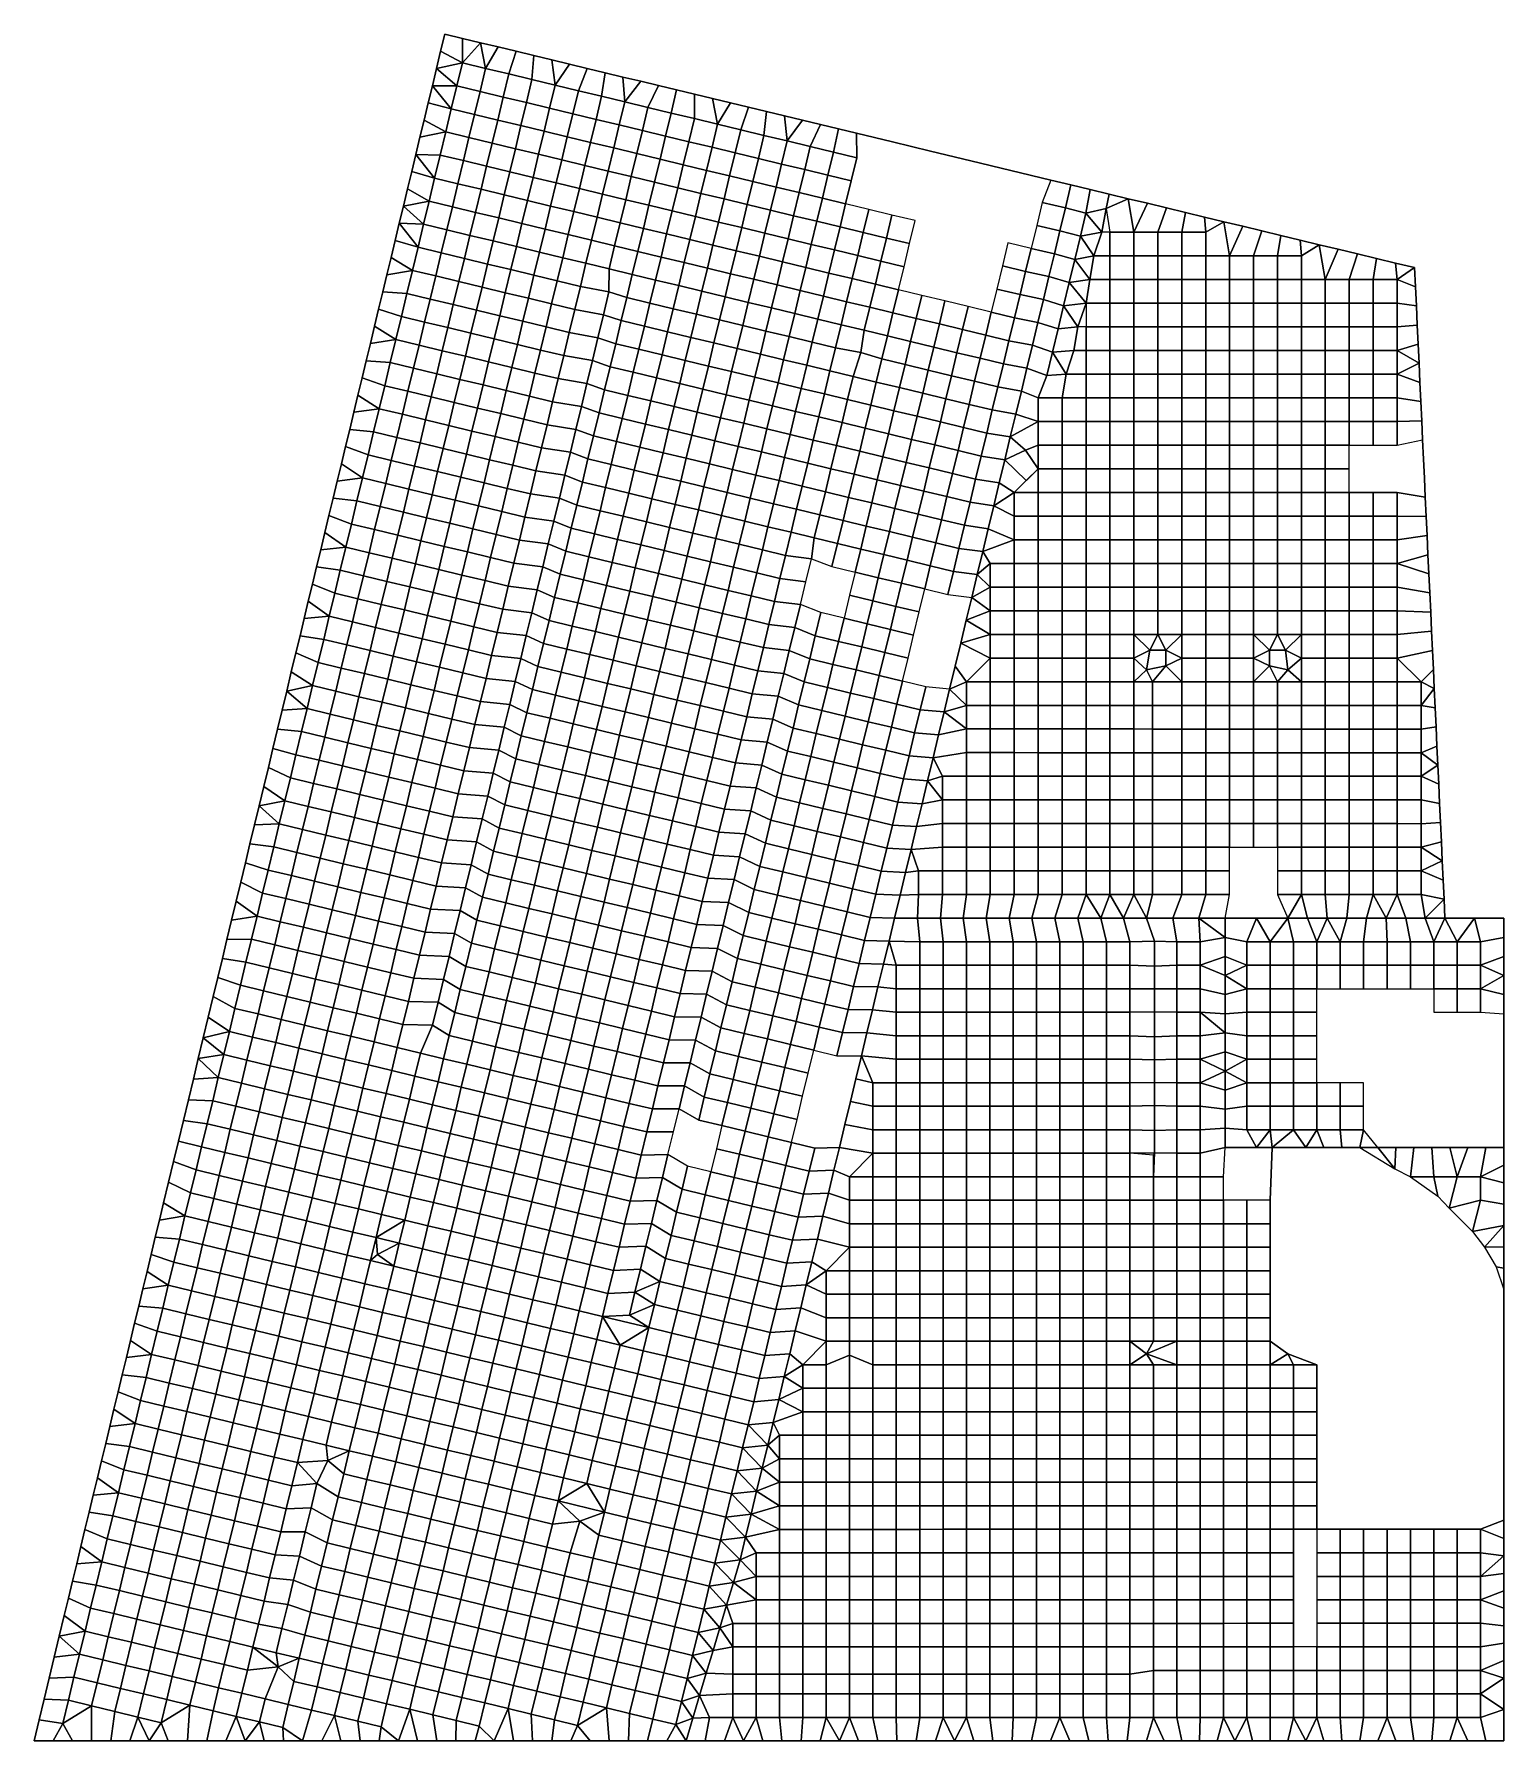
# Model space of a CAD drawing. Extents: x 0 to 37.4, y 0 to 43.4.
import ezdxf

# ---------------------------------------------------------------- set-up
doc = ezdxf.new("R2010")
doc.units = 0
doc.layers.get('0').update_dxf_attribs({"linetype": 'CONTINUOUS'})

msp = doc.modelspace()

# ---------------------------------------------------------------- linework, layer by layer
for p, q in [((15.901, 42.134, 5.82), (15.63, 41.578, 5.82)), ((15.63, 41.578, 5.82), (15.489, 40.991, 5.82)), ((15.489, 40.991, 5.82), (15.348, 40.404, 5.82)), ((15.348, 40.404, 5.82), (15.206, 39.817, 5.82)), ((15.206, 39.817, 5.82), (15.065, 39.23, 5.82)), ((15.065, 39.23, 5.82), (14.924, 38.643, 5.82)), ((9.404, 39.069, 5.82), (9.917, 38.605, 5.82)), ((9.917, 38.605, 5.82), (10.507, 38.463, 5.82)), ((10.507, 38.463, 5.82), (11.098, 38.321, 5.82)), ((11.098, 38.321, 5.82), (11.688, 38.179, 5.82)), ((14.924, 38.643, 5.82), (14.782, 38.056, 5.82)), ((9.775, 38.019, 5.82), (9.193, 38.194, 5.82)), ((10.366, 37.876, 5.82), (9.775, 38.019, 5.82)), ((10.956, 37.734, 5.82), (10.366, 37.876, 5.82)), ((11.688, 38.179, 5.82), (12.279, 38.037, 5.82)), ((12.279, 38.037, 5.82), (12.869, 37.895, 5.82)), ((12.869, 37.895, 5.82), (13.46, 37.753, 5.82)), ((14.782, 38.056, 5.82), (14.641, 37.468, 5.82)), ((11.547, 37.592, 5.82), (10.956, 37.734, 5.82)), ((12.137, 37.45, 5.82), (11.547, 37.592, 5.82)), ((12.728, 37.308, 5.82), (12.137, 37.45, 5.82)), ((13.46, 37.753, 5.82), (14.05, 37.611, 5.82)), ((14.05, 37.611, 5.82), (14.641, 37.468, 5.82)), ((14.641, 37.468, 5.82), (14.638, 36.884, 5.82)), ((14.641, 37.468, 6.45), (15.232, 37.326, 6.45)), ((13.319, 37.166, 5.82), (12.728, 37.308, 5.82)), ((13.909, 37.023, 5.82), (13.319, 37.166, 5.82)), ((14.638, 36.884, 5.82), (13.909, 37.023, 5.82)), ((15.232, 37.326, 6.45), (15.822, 37.184, 6.45)), ((15.822, 37.184, 6.45), (16.413, 37.042, 6.45)), ((16.413, 37.042, 6.45), (17.003, 36.9, 6.45)), ((14.638, 36.884, 6), (15.09, 36.739, 6)), ((14.638, 36.884, 3), (14.638, 36.884, 5.82)), ((14.638, 36.884, 5.82), (14.638, 36.884, 6)), ((14.638, 36.884, 6), (14.638, 36.884, 6.45)), ((14.638, 36.884, 6.45), (14.638, 36.884, 9)), ((15.09, 36.739, 6), (15.681, 36.597, 6)), ((15.681, 36.597, 6), (16.271, 36.455, 6)), ((17.003, 36.9, 6.45), (17.594, 36.758, 6.45)), ((17.594, 36.758, 6.45), (18.184, 36.616, 6.45)), ((18.184, 36.616, 6.45), (18.775, 36.474, 6.45)), ((16.271, 36.455, 6), (16.862, 36.313, 6)), ((16.862, 36.313, 6), (17.453, 36.171, 6)), ((17.453, 36.171, 6), (18.043, 36.029, 6)), ((18.775, 36.474, 6.45), (19.366, 36.331, 6.45)), ((19.366, 36.331, 6.45), (19.956, 36.189, 6.45)), ((18.043, 36.029, 6), (18.634, 35.886, 6)), ((18.634, 35.886, 6), (19.224, 35.744, 6)), ((19.224, 35.744, 6), (19.815, 35.602, 6)), ((28.613, 35.391, 2.3), (28.613, 35.391, 5.3)), ((31.05, 35.391, 2.3), (31.05, 35.391, 5.3)), ((33.488, 35.391, 2.3), (33.488, 35.391, 5.3)), ((7.929, 32.944, 6), (8.504, 32.735, 6)), ((8.504, 32.735, 6), (9.094, 32.593, 6)), ((9.094, 32.593, 6), (9.685, 32.45, 6)), ((9.685, 32.45, 6), (10.275, 32.308, 6)), ((10.275, 32.308, 6), (10.866, 32.166, 6)), ((10.866, 32.166, 6), (11.456, 32.024, 6)), ((11.456, 32.024, 6), (12.047, 31.882, 6)), ((12.047, 31.882, 6), (12.637, 31.74, 6)), ((12.637, 31.74, 6), (13.374, 31.634, 6)), ((13.374, 31.634, 3), (13.374, 31.634, 6)), ((13.374, 31.634, 6), (13.374, 31.634, 9)), ((13.374, 31.634, 6), (13.819, 31.455, 6)), ((13.819, 31.455, 6), (14.409, 31.313, 6)), ((14.409, 31.313, 6), (15, 31.171, 6)), ((15, 31.171, 6), (15.59, 31.029, 6)), ((15.59, 31.029, 6), (16.181, 30.887, 6)), ((16.181, 30.887, 6), (16.771, 30.745, 6)), ((16.771, 30.745, 6), (17.362, 30.603, 6)), ((17.362, 30.603, 6), (17.952, 30.46, 6)), ((17.952, 30.46, 6), (18.543, 30.318, 6)), ((18.543, 30.318, 6), (19.134, 30.176, 6)), ((19.134, 30.176, 6), (19.791, 30.089, 6)), ((19.791, 30.089, 3), (19.791, 30.089, 6)), ((19.791, 30.089, 6), (19.791, 30.089, 9)), ((19.791, 30.089, 6), (20.315, 29.892, 6)), ((20.315, 29.892, 6), (20.905, 29.75, 6)), ((20.905, 29.75, 6), (21.496, 29.608, 6)), ((21.496, 29.608, 6), (22.086, 29.465, 6)), ((22.086, 29.465, 6), (22.677, 29.323, 6)), ((22.677, 29.323, 6), (23.267, 29.181, 6)), ((23.267, 29.181, 6), (23.874, 29.106, 6)), ((23.874, 29.106, 3), (23.874, 29.106, 6)), ((23.874, 29.106, 6), (23.874, 29.106, 6.45)), ((23.874, 29.106, 6.45), (23.874, 29.106, 7)), ((23.874, 29.106, 7), (23.874, 29.106, 8)), ((23.874, 29.106, 8), (23.874, 29.106, 9)), ((28.324, 27.264, 3.45), (28.324, 27.264, 6.45)), ((28.324, 27.264, 6.45), (28.324, 27.264, 9.45)), ((31.924, 27.264, 3.45), (31.924, 27.264, 6.45)), ((31.924, 27.264, 6.45), (31.924, 27.264, 9.45)), ((12.11, 26.384, 3), (12.11, 26.384, 6)), ((12.11, 26.384, 6), (12.11, 26.384, 9)), ((18.527, 24.839, 3), (18.527, 24.839, 6)), ((18.527, 24.839, 6), (18.527, 24.839, 9)), ((22.61, 23.856, 3), (22.61, 23.856, 6)), ((22.61, 23.856, 6), (22.61, 23.856, 6.45)), ((22.61, 23.856, 6.45), (22.61, 23.856, 7)), ((22.61, 23.856, 7), (22.61, 23.856, 8)), ((22.61, 23.856, 8), (22.61, 23.856, 9)), ((17.825, 21.922, 3), (17.825, 21.922, 6)), ((17.825, 21.922, 6), (17.825, 21.922, 9)), ((21.908, 20.94, 3), (21.908, 20.94, 6)), ((21.908, 20.94, 6), (21.908, 20.94, 6.45)), ((21.908, 20.94, 6.45), (21.908, 20.94, 7)), ((21.908, 20.94, 7), (21.908, 20.94, 8)), ((21.908, 20.94, 8), (21.908, 20.94, 9)), ((28.324, 20.939, 3.45), (28.324, 20.939, 6.45)), ((28.324, 20.939, 6.45), (28.324, 20.939, 9.45)), ((8.741, 12.383, 3), (8.741, 12.383, 6)), ((8.741, 12.383, 6), (8.741, 12.383, 9)), ((15.157, 10.839, 3), (15.157, 10.839, 6)), ((15.157, 10.839, 6), (15.157, 10.839, 9)), ((19.241, 9.856, 3), (19.241, 9.856, 6)), ((19.241, 9.856, 6), (19.241, 9.856, 9)), ((20.764, 9.822, 3), (20.764, 9.822, 6)), ((20.764, 9.822, 6), (20.764, 9.822, 9)), ((7.477, 7.133, 3), (7.477, 7.133, 6)), ((7.477, 7.133, 6), (7.477, 7.133, 9)), ((13.894, 5.589, 3), (13.894, 5.589, 6)), ((13.894, 5.589, 6), (13.894, 5.589, 9)), ((17.977, 4.606, 3), (17.977, 4.606, 6)), ((17.977, 4.606, 6), (17.977, 4.606, 7)), ((17.977, 4.606, 7), (17.977, 4.606, 8)), ((17.977, 4.606, 8), (17.977, 4.606, 9)), ((6.213, 1.883, 6), (6.213, 1.883, 9))]:
    msp.add_line(p, q)
for points in [[(10.351, 43.007, 2.82), (10.457, 43.444, 2.82), (10.457, 43.444, 3.82), (10.351, 43.007, 3.82)], [(10.351, 43.007, 3.82), (10.457, 43.444, 3.82), (10.457, 43.444, 4.82), (10.351, 43.007, 4.82)], [(10.351, 43.007, 4.82), (10.457, 43.444, 4.82), (10.457, 43.444, 5.82), (10.351, 43.007, 5.82)], [(10.351, 43.007, 5.82), (10.457, 43.444, 5.82), (10.457, 43.444, 6.82), (10.351, 43.007, 6.82)], [(10.351, 43.007, 6.82), (10.457, 43.444, 6.82), (10.457, 43.444, 7.82), (10.351, 43.007, 7.82)], [(10.351, 43.007, 7.82), (10.457, 43.444, 7.82), (10.457, 43.444, 8.82), (10.351, 43.007, 8.82)], [(10.911, 43.335, 5.82), (10.457, 43.444, 5.82), (10.351, 43.007, 5.82), (10.906, 42.715, 5.82)], [(10.911, 43.335, 4.82), (10.457, 43.444, 4.82), (10.457, 43.444, 5.82), (10.911, 43.335, 5.82)], [(10.911, 43.335, 5.82), (10.457, 43.444, 5.82), (10.457, 43.444, 6.82), (10.911, 43.335, 6.82)], [(10.911, 43.335, 6.82), (10.457, 43.444, 6.82), (10.457, 43.444, 7.82), (10.911, 43.335, 7.82)], [(10.911, 43.335, 7.82), (10.457, 43.444, 7.82), (10.457, 43.444, 8.82), (10.911, 43.335, 8.82)], [(10.911, 43.335, 2.82), (10.457, 43.444, 2.82), (10.457, 43.444, 3.82), (10.911, 43.335, 3.82)], [(10.911, 43.335, 3.82), (10.457, 43.444, 3.82), (10.457, 43.444, 4.82), (10.911, 43.335, 4.82)], [(10.911, 43.335, 5.82), (10.906, 42.715, 5.82), (11.364, 43.226, 5.82)], [(11.364, 43.226, 5.82), (10.906, 42.715, 5.82), (11.496, 42.573, 5.82)], [(10.911, 43.335, 4.82), (10.911, 43.335, 5.82), (11.364, 43.226, 5.82), (11.364, 43.226, 4.82)], [(10.911, 43.335, 5.82), (10.911, 43.335, 6.82), (11.364, 43.226, 6.82), (11.364, 43.226, 5.82)], [(11.364, 43.226, 6.82), (10.911, 43.335, 6.82), (10.911, 43.335, 7.82), (11.364, 43.226, 7.82)], [(10.911, 43.335, 7.82), (10.911, 43.335, 8.82), (11.364, 43.226, 8.82), (11.364, 43.226, 7.82)], [(10.911, 43.335, 2.82), (10.911, 43.335, 3.82), (11.364, 43.226, 3.82), (11.364, 43.226, 2.82)], [(10.911, 43.335, 3.82), (10.911, 43.335, 4.82), (11.364, 43.226, 4.82), (11.364, 43.226, 3.82)], [(11.364, 43.226, 5.82), (11.496, 42.573, 5.82), (11.818, 43.117, 5.82)], [(11.364, 43.226, 4.82), (11.364, 43.226, 5.82), (11.818, 43.117, 5.82), (11.818, 43.117, 4.82)], [(11.364, 43.226, 5.82), (11.364, 43.226, 6.82), (11.818, 43.117, 6.82), (11.818, 43.117, 5.82)], [(11.364, 43.226, 6.82), (11.364, 43.226, 7.82), (11.818, 43.117, 7.82), (11.818, 43.117, 6.82)], [(11.364, 43.226, 7.82), (11.364, 43.226, 8.82), (11.818, 43.117, 8.82), (11.818, 43.117, 7.82)], [(11.364, 43.226, 3.82), (11.364, 43.226, 4.82), (11.818, 43.117, 4.82), (11.818, 43.117, 3.82)], [(11.364, 43.226, 2.82), (11.364, 43.226, 3.82), (11.818, 43.117, 3.82), (11.818, 43.117, 2.82)], [(11.818, 43.117, 5.82), (11.496, 42.573, 5.82), (12.087, 42.431, 5.82), (12.272, 43.007, 5.82)], [(11.818, 43.117, 4.82), (11.818, 43.117, 5.82), (12.272, 43.007, 5.82), (12.272, 43.007, 4.82)], [(11.818, 43.117, 5.82), (11.818, 43.117, 6.82), (12.272, 43.007, 6.82), (12.272, 43.007, 5.82)], [(11.818, 43.117, 6.82), (11.818, 43.117, 7.82), (12.272, 43.007, 7.82), (12.272, 43.007, 6.82)], [(11.818, 43.117, 7.82), (11.818, 43.117, 8.82), (12.272, 43.007, 8.82), (12.272, 43.007, 7.82)], [(11.818, 43.117, 3.82), (11.818, 43.117, 4.82), (12.272, 43.007, 4.82), (12.272, 43.007, 3.82)], [(11.818, 43.117, 2.82), (11.818, 43.117, 3.82), (12.272, 43.007, 3.82), (12.272, 43.007, 2.82)], [(10.246, 42.569, 2.82), (10.351, 43.007, 2.82), (10.351, 43.007, 3.82), (10.246, 42.569, 3.82)], [(10.246, 42.569, 3.82), (10.351, 43.007, 3.82), (10.351, 43.007, 4.82), (10.246, 42.569, 4.82)], [(10.246, 42.569, 4.82), (10.351, 43.007, 4.82), (10.351, 43.007, 5.82), (10.246, 42.569, 5.82)], [(10.246, 42.569, 5.82), (10.351, 43.007, 5.82), (10.351, 43.007, 6.82), (10.246, 42.569, 6.82)], [(10.246, 42.569, 6.82), (10.351, 43.007, 6.82), (10.351, 43.007, 7.82), (10.246, 42.569, 7.82)], [(10.246, 42.569, 7.82), (10.351, 43.007, 7.82), (10.351, 43.007, 8.82), (10.246, 42.569, 8.82)], [(10.906, 42.715, 5.82), (10.351, 43.007, 5.82), (10.246, 42.569, 5.82)], [(10.906, 42.715, 5.82), (10.246, 42.569, 5.82), (10.764, 42.128, 5.82)], [(11.496, 42.573, 5.82), (10.906, 42.715, 5.82), (10.764, 42.128, 5.82), (11.355, 41.986, 5.82)], [(12.272, 43.007, 5.82), (12.087, 42.431, 5.82), (12.677, 42.289, 5.82), (12.725, 42.898, 5.82)], [(12.272, 43.007, 4.82), (12.272, 43.007, 5.82), (12.725, 42.898, 5.82), (12.725, 42.898, 4.82)], [(12.272, 43.007, 5.82), (12.272, 43.007, 6.82), (12.725, 42.898, 6.82), (12.725, 42.898, 5.82)], [(12.272, 43.007, 6.82), (12.272, 43.007, 7.82), (12.725, 42.898, 7.82), (12.725, 42.898, 6.82)], [(12.272, 43.007, 7.82), (12.272, 43.007, 8.82), (12.725, 42.898, 8.82), (12.725, 42.898, 7.82)], [(12.272, 43.007, 3.82), (12.272, 43.007, 4.82), (12.725, 42.898, 4.82), (12.725, 42.898, 3.82)], [(12.272, 43.007, 2.82), (12.272, 43.007, 3.82), (12.725, 42.898, 3.82), (12.725, 42.898, 2.82)], [(12.725, 42.898, 5.82), (12.677, 42.289, 5.82), (13.268, 42.147, 5.82), (13.179, 42.789, 5.82)], [(12.725, 42.898, 4.82), (12.725, 42.898, 5.82), (13.179, 42.789, 5.82), (13.179, 42.789, 4.82)], [(12.725, 42.898, 5.82), (12.725, 42.898, 6.82), (13.179, 42.789, 6.82), (13.179, 42.789, 5.82)], [(12.725, 42.898, 6.82), (12.725, 42.898, 7.82), (13.179, 42.789, 7.82), (13.179, 42.789, 6.82)], [(12.725, 42.898, 7.82), (12.725, 42.898, 8.82), (13.179, 42.789, 8.82), (13.179, 42.789, 7.82)], [(12.725, 42.898, 3.82), (12.725, 42.898, 4.82), (13.179, 42.789, 4.82), (13.179, 42.789, 3.82)], [(12.725, 42.898, 2.82), (12.725, 42.898, 3.82), (13.179, 42.789, 3.82), (13.179, 42.789, 2.82)], [(13.179, 42.789, 5.82), (13.268, 42.147, 5.82), (13.633, 42.68, 5.82)], [(13.179, 42.789, 4.82), (13.179, 42.789, 5.82), (13.633, 42.68, 5.82), (13.633, 42.68, 4.82)], [(13.179, 42.789, 5.82), (13.179, 42.789, 6.82), (13.633, 42.68, 6.82), (13.633, 42.68, 5.82)], [(13.179, 42.789, 6.82), (13.179, 42.789, 7.82), (13.633, 42.68, 7.82), (13.633, 42.68, 6.82)], [(13.179, 42.789, 7.82), (13.179, 42.789, 8.82), (13.633, 42.68, 8.82), (13.633, 42.68, 7.82)], [(13.179, 42.789, 3.82), (13.179, 42.789, 4.82), (13.633, 42.68, 4.82), (13.633, 42.68, 3.82)], [(13.179, 42.789, 2.82), (13.179, 42.789, 3.82), (13.633, 42.68, 3.82), (13.633, 42.68, 2.82)], [(13.633, 42.68, 5.82), (13.268, 42.147, 5.82), (13.858, 42.004, 5.82), (14.086, 42.571, 5.82)], [(13.633, 42.68, 4.82), (13.633, 42.68, 5.82), (14.086, 42.571, 5.82), (14.086, 42.571, 4.82)], [(13.633, 42.68, 5.82), (13.633, 42.68, 6.82), (14.086, 42.571, 6.82), (14.086, 42.571, 5.82)], [(13.633, 42.68, 6.82), (13.633, 42.68, 7.82), (14.086, 42.571, 7.82), (14.086, 42.571, 6.82)], [(13.633, 42.68, 7.82), (13.633, 42.68, 8.82), (14.086, 42.571, 8.82), (14.086, 42.571, 7.82)], [(13.633, 42.68, 3.82), (13.633, 42.68, 4.82), (14.086, 42.571, 4.82), (14.086, 42.571, 3.82)], [(13.633, 42.68, 2.82), (13.633, 42.68, 3.82), (14.086, 42.571, 3.82), (14.086, 42.571, 2.82)], [(10.141, 42.132, 2.82), (10.246, 42.569, 2.82), (10.246, 42.569, 3.82), (10.141, 42.132, 3.82)], [(10.141, 42.132, 3.82), (10.246, 42.569, 3.82), (10.246, 42.569, 4.82), (10.141, 42.132, 4.82)], [(10.141, 42.132, 4.82), (10.246, 42.569, 4.82), (10.246, 42.569, 5.82), (10.141, 42.132, 5.82)], [(10.141, 42.132, 5.82), (10.246, 42.569, 5.82), (10.246, 42.569, 6.82), (10.141, 42.132, 6.82)], [(10.141, 42.132, 6.82), (10.246, 42.569, 6.82), (10.246, 42.569, 7.82), (10.141, 42.132, 7.82)], [(10.141, 42.132, 7.82), (10.246, 42.569, 7.82), (10.246, 42.569, 8.82), (10.141, 42.132, 8.82)], [(10.764, 42.128, 5.82), (10.246, 42.569, 5.82), (10.141, 42.132, 5.82)], [(12.087, 42.431, 5.82), (11.496, 42.573, 5.82), (11.355, 41.986, 5.82), (11.946, 41.844, 5.82)], [(12.677, 42.289, 5.82), (12.087, 42.431, 5.82), (11.946, 41.844, 5.82), (12.536, 41.702, 5.82)], [(13.268, 42.147, 5.82), (12.677, 42.289, 5.82), (12.536, 41.702, 5.82), (13.127, 41.559, 5.82)], [(13.858, 42.004, 5.82), (13.268, 42.147, 5.82), (13.127, 41.559, 5.82), (13.717, 41.417, 5.82)], [(14.086, 42.571, 5.82), (13.858, 42.004, 5.82), (14.449, 41.862, 5.82), (14.54, 42.462, 5.82)], [(14.086, 42.571, 4.82), (14.086, 42.571, 5.82), (14.54, 42.462, 5.82), (14.54, 42.462, 4.82)], [(14.086, 42.571, 5.82), (14.086, 42.571, 6.82), (14.54, 42.462, 6.82), (14.54, 42.462, 5.82)], [(14.086, 42.571, 6.82), (14.086, 42.571, 7.82), (14.54, 42.462, 7.82), (14.54, 42.462, 6.82)], [(14.086, 42.571, 7.82), (14.086, 42.571, 8.82), (14.54, 42.462, 8.82), (14.54, 42.462, 7.82)], [(14.086, 42.571, 3.82), (14.086, 42.571, 4.82), (14.54, 42.462, 4.82), (14.54, 42.462, 3.82)], [(14.086, 42.571, 2.82), (14.086, 42.571, 3.82), (14.54, 42.462, 3.82), (14.54, 42.462, 2.82)], [(14.54, 42.462, 5.82), (14.449, 41.862, 5.82), (15.04, 41.72, 5.82), (14.994, 42.352, 5.82)], [(14.54, 42.462, 4.82), (14.54, 42.462, 5.82), (14.994, 42.352, 5.82), (14.994, 42.352, 4.82)], [(14.54, 42.462, 5.82), (14.54, 42.462, 6.82), (14.994, 42.352, 6.82), (14.994, 42.352, 5.82)], [(14.54, 42.462, 6.82), (14.54, 42.462, 7.82), (14.994, 42.352, 7.82), (14.994, 42.352, 6.82)], [(14.54, 42.462, 7.82), (14.54, 42.462, 8.82), (14.994, 42.352, 8.82), (14.994, 42.352, 7.82)], [(14.54, 42.462, 3.82), (14.54, 42.462, 4.82), (14.994, 42.352, 4.82), (14.994, 42.352, 3.82)], [(14.54, 42.462, 2.82), (14.54, 42.462, 3.82), (14.994, 42.352, 3.82), (14.994, 42.352, 2.82)], [(14.994, 42.352, 5.82), (15.04, 41.72, 5.82), (15.448, 42.243, 5.82)], [(14.994, 42.352, 4.82), (14.994, 42.352, 5.82), (15.448, 42.243, 5.82), (15.448, 42.243, 4.82)], [(14.994, 42.352, 5.82), (14.994, 42.352, 6.82), (15.448, 42.243, 6.82), (15.448, 42.243, 5.82)], [(14.994, 42.352, 6.82), (14.994, 42.352, 7.82), (15.448, 42.243, 7.82), (15.448, 42.243, 6.82)], [(14.994, 42.352, 7.82), (14.994, 42.352, 8.82), (15.448, 42.243, 8.82), (15.448, 42.243, 7.82)], [(14.994, 42.352, 3.82), (14.994, 42.352, 4.82), (15.448, 42.243, 4.82), (15.448, 42.243, 3.82)], [(14.994, 42.352, 2.82), (14.994, 42.352, 3.82), (15.448, 42.243, 3.82), (15.448, 42.243, 2.82)], [(15.04, 41.72, 5.82), (15.63, 41.578, 5.82), (15.901, 42.134, 5.82), (15.448, 42.243, 5.82)], [(15.448, 42.243, 4.82), (15.448, 42.243, 5.82), (15.901, 42.134, 5.45)], [(15.901, 42.134, 5.45), (15.448, 42.243, 5.82), (15.901, 42.134, 5.82)], [(15.448, 42.243, 4.82), (15.901, 42.134, 5.45), (15.901, 42.134, 4.82)], [(15.448, 42.243, 5.82), (15.448, 42.243, 6.82), (15.901, 42.134, 6.45)], [(15.448, 42.243, 6.82), (15.448, 42.243, 7.82), (15.901, 42.134, 7.45)], [(15.901, 42.134, 5.82), (15.448, 42.243, 5.82), (15.901, 42.134, 6.45)], [(15.901, 42.134, 6.45), (15.448, 42.243, 6.82), (15.901, 42.134, 6.82)], [(15.901, 42.134, 7.45), (15.448, 42.243, 7.82), (15.901, 42.134, 7.82)], [(15.448, 42.243, 6.82), (15.901, 42.134, 7.45), (15.901, 42.134, 6.82)], [(15.448, 42.243, 7.82), (15.448, 42.243, 8.82), (15.901, 42.134, 8.45)], [(15.901, 42.134, 7.82), (15.448, 42.243, 7.82), (15.901, 42.134, 8.45)], [(15.901, 42.134, 8.45), (15.448, 42.243, 8.82), (15.901, 42.134, 8.82)], [(15.901, 42.134, 3.82), (15.448, 42.243, 3.82), (15.901, 42.134, 4.45)], [(15.448, 42.243, 3.82), (15.448, 42.243, 4.82), (15.901, 42.134, 4.45)], [(15.901, 42.134, 4.45), (15.448, 42.243, 4.82), (15.901, 42.134, 4.82)], [(15.901, 42.134, 2.82), (15.448, 42.243, 2.82), (15.901, 42.134, 3.45)], [(15.448, 42.243, 2.82), (15.448, 42.243, 3.82), (15.901, 42.134, 3.45)], [(15.901, 42.134, 3.45), (15.448, 42.243, 3.82), (15.901, 42.134, 3.82)], [(10.036, 41.694, 2.82), (10.141, 42.132, 2.82), (10.141, 42.132, 3.82), (10.036, 41.694, 3.82)], [(10.036, 41.694, 3.82), (10.141, 42.132, 3.82), (10.141, 42.132, 4.82), (10.036, 41.694, 4.82)], [(10.036, 41.694, 4.82), (10.141, 42.132, 4.82), (10.141, 42.132, 5.82), (10.036, 41.694, 5.82)], [(10.036, 41.694, 5.82), (10.141, 42.132, 5.82), (10.141, 42.132, 6.82), (10.036, 41.694, 6.82)], [(10.036, 41.694, 6.82), (10.141, 42.132, 6.82), (10.141, 42.132, 7.82), (10.036, 41.694, 7.82)], [(10.036, 41.694, 7.82), (10.141, 42.132, 7.82), (10.141, 42.132, 8.82), (10.036, 41.694, 8.82)], [(10.623, 41.541, 5.82), (10.141, 42.132, 5.82), (10.036, 41.694, 5.82)], [(10.764, 42.128, 5.82), (10.141, 42.132, 5.82), (10.623, 41.541, 5.82)], [(11.355, 41.986, 5.82), (10.764, 42.128, 5.82), (10.623, 41.541, 5.82), (11.214, 41.399, 5.82)], [(11.946, 41.844, 5.82), (11.355, 41.986, 5.82), (11.214, 41.399, 5.82), (11.804, 41.257, 5.82)], [(12.536, 41.702, 5.82), (11.946, 41.844, 5.82), (11.804, 41.257, 5.82), (12.395, 41.115, 5.82)], [(14.449, 41.862, 5.82), (13.858, 42.004, 5.82), (13.717, 41.417, 5.82), (14.308, 41.275, 5.82)], [(15.04, 41.72, 5.82), (14.449, 41.862, 5.82), (14.308, 41.275, 5.82), (14.898, 41.133, 5.82)], [(15.63, 41.578, 5.82), (15.04, 41.72, 5.82), (14.898, 41.133, 5.82), (15.489, 40.991, 5.82)], [(15.63, 41.578, 6.45), (16.221, 41.436, 6.45), (16.36, 42.023, 6.45), (15.901, 42.134, 6.45)], [(15.901, 42.134, 5.82), (15.63, 41.578, 5.82), (15.63, 41.578, 6.45), (15.901, 42.134, 6.45)], [(16.36, 42.023, 3.45), (15.901, 42.134, 3.45), (15.901, 42.134, 3.82)], [(16.36, 42.023, 3.45), (15.901, 42.134, 3.82), (16.36, 42.023, 4.45)], [(16.36, 42.023, 4.45), (15.901, 42.134, 3.82), (15.901, 42.134, 4.45)], [(16.36, 42.023, 4.45), (15.901, 42.134, 4.45), (15.901, 42.134, 4.82)], [(16.36, 42.023, 4.45), (15.901, 42.134, 4.82), (16.36, 42.023, 5.45)], [(16.36, 42.023, 5.45), (15.901, 42.134, 4.82), (15.901, 42.134, 5.45)], [(16.36, 42.023, 5.45), (15.901, 42.134, 5.45), (15.901, 42.134, 5.82)], [(16.36, 42.023, 5.45), (15.901, 42.134, 5.82), (16.36, 42.023, 6.45)], [(16.36, 42.023, 6.45), (15.901, 42.134, 5.82), (15.901, 42.134, 6.45)], [(16.36, 42.023, 6.45), (15.901, 42.134, 6.45), (15.901, 42.134, 6.82)], [(16.36, 42.023, 7.45), (16.36, 42.023, 6.45), (15.901, 42.134, 6.82)], [(16.36, 42.023, 7.45), (15.901, 42.134, 6.82), (15.901, 42.134, 7.45)], [(16.36, 42.023, 8.45), (16.36, 42.023, 7.45), (15.901, 42.134, 7.82)], [(16.36, 42.023, 7.45), (15.901, 42.134, 7.45), (15.901, 42.134, 7.82)], [(16.36, 42.023, 8.45), (15.901, 42.134, 7.82), (15.901, 42.134, 8.45)], [(16.36, 42.023, 9.45), (16.36, 42.023, 8.45), (15.901, 42.134, 8.82)], [(16.36, 42.023, 8.45), (15.901, 42.134, 8.45), (15.901, 42.134, 8.82)], [(16.36, 42.023, 9.45), (15.901, 42.134, 8.82), (15.901, 42.134, 9.45)], [(16.221, 41.436, 6.45), (16.811, 41.294, 6.45), (16.818, 41.913, 6.45), (16.36, 42.023, 6.45)], [(16.36, 42.023, 3.45), (16.36, 42.023, 4.45), (16.818, 41.913, 4.45), (16.818, 41.913, 3.45)], [(16.818, 41.913, 4.45), (16.36, 42.023, 4.45), (16.36, 42.023, 5.45), (16.818, 41.913, 5.45)], [(16.818, 41.913, 5.45), (16.36, 42.023, 5.45), (16.36, 42.023, 6.45), (16.818, 41.913, 6.45)], [(16.818, 41.913, 6.45), (16.36, 42.023, 6.45), (16.36, 42.023, 7.45), (16.818, 41.913, 7.45)], [(16.818, 41.913, 7.45), (16.36, 42.023, 7.45), (16.36, 42.023, 8.45), (16.818, 41.913, 8.45)], [(16.818, 41.913, 8.45), (16.36, 42.023, 8.45), (16.36, 42.023, 9.45), (16.818, 41.913, 9.45)], [(16.818, 41.913, 6.45), (16.811, 41.294, 6.45), (17.402, 41.152, 6.45), (17.276, 41.803, 6.45)], [(16.818, 41.913, 4.45), (16.818, 41.913, 5.45), (17.276, 41.803, 5.45), (17.276, 41.803, 4.45)], [(16.818, 41.913, 3.45), (16.818, 41.913, 4.45), (17.276, 41.803, 4.45), (17.276, 41.803, 3.45)], [(17.276, 41.803, 5.45), (16.818, 41.913, 5.45), (16.818, 41.913, 6.45), (17.276, 41.803, 6.45)], [(17.276, 41.803, 6.45), (16.818, 41.913, 6.45), (16.818, 41.913, 7.45), (17.276, 41.803, 7.45)], [(17.276, 41.803, 7.45), (16.818, 41.913, 7.45), (16.818, 41.913, 8.45), (17.276, 41.803, 8.45)], [(17.276, 41.803, 8.45), (16.818, 41.913, 8.45), (16.818, 41.913, 9.45), (17.276, 41.803, 9.45)], [(17.276, 41.803, 6.45), (17.402, 41.152, 6.45), (17.735, 41.693, 6.45)], [(17.276, 41.803, 4.45), (17.276, 41.803, 5.45), (17.735, 41.693, 5.45), (17.735, 41.693, 4.45)], [(17.276, 41.803, 3.45), (17.276, 41.803, 4.45), (17.735, 41.693, 4.45), (17.735, 41.693, 3.45)], [(17.735, 41.693, 5.45), (17.276, 41.803, 5.45), (17.276, 41.803, 6.45), (17.735, 41.693, 6.45)], [(17.735, 41.693, 6.45), (17.276, 41.803, 6.45), (17.276, 41.803, 7.45), (17.735, 41.693, 7.45)], [(17.735, 41.693, 7.45), (17.276, 41.803, 7.45), (17.276, 41.803, 8.45), (17.735, 41.693, 8.45)], [(17.735, 41.693, 8.45), (17.276, 41.803, 8.45), (17.276, 41.803, 9.45), (17.735, 41.693, 9.45)], [(9.93, 41.257, 2.82), (10.036, 41.694, 2.82), (10.036, 41.694, 3.82), (9.93, 41.257, 3.82)], [(9.93, 41.257, 3.82), (10.036, 41.694, 3.82), (10.036, 41.694, 4.82), (9.93, 41.257, 4.82)], [(9.93, 41.257, 4.82), (10.036, 41.694, 4.82), (10.036, 41.694, 5.82), (9.93, 41.257, 5.82)], [(9.93, 41.257, 5.82), (10.036, 41.694, 5.82), (10.036, 41.694, 6.82), (9.93, 41.257, 6.82)], [(9.93, 41.257, 6.82), (10.036, 41.694, 6.82), (10.036, 41.694, 7.82), (9.93, 41.257, 7.82)], [(9.93, 41.257, 7.82), (10.036, 41.694, 7.82), (10.036, 41.694, 8.82), (9.93, 41.257, 8.82)], [(10.623, 41.541, 5.82), (10.036, 41.694, 5.82), (9.93, 41.257, 5.82), (10.482, 40.954, 5.82)], [(11.214, 41.399, 5.82), (10.623, 41.541, 5.82), (10.482, 40.954, 5.82), (11.072, 40.812, 5.82)], [(11.804, 41.257, 5.82), (11.214, 41.399, 5.82), (11.072, 40.812, 5.82), (11.663, 40.67, 5.82)], [(13.127, 41.559, 5.82), (12.536, 41.702, 5.82), (12.395, 41.115, 5.82), (12.985, 40.972, 5.82)], [(13.717, 41.417, 5.82), (13.127, 41.559, 5.82), (12.985, 40.972, 5.82), (13.576, 40.83, 5.82)], [(14.308, 41.275, 5.82), (13.717, 41.417, 5.82), (13.576, 40.83, 5.82), (14.166, 40.688, 5.82)], [(14.898, 41.133, 5.82), (14.308, 41.275, 5.82), (14.166, 40.688, 5.82), (14.757, 40.546, 5.82)], [(16.221, 41.436, 6.45), (15.63, 41.578, 6.45), (15.489, 40.991, 6.45), (16.079, 40.849, 6.45)], [(15.63, 41.578, 5.82), (15.489, 40.991, 5.82), (15.489, 40.991, 6.45), (15.63, 41.578, 6.45)], [(16.811, 41.294, 6.45), (16.221, 41.436, 6.45), (16.079, 40.849, 6.45), (16.67, 40.707, 6.45)], [(17.402, 41.152, 6.45), (16.811, 41.294, 6.45), (16.67, 40.707, 6.45), (17.261, 40.565, 6.45)], [(17.402, 41.152, 6.45), (17.992, 41.01, 6.45), (18.193, 41.582, 6.45), (17.735, 41.693, 6.45)], [(17.735, 41.693, 4.45), (17.735, 41.693, 5.45), (18.193, 41.582, 5.45), (18.193, 41.582, 4.45)], [(17.735, 41.693, 3.45), (17.735, 41.693, 4.45), (18.193, 41.582, 4.45), (18.193, 41.582, 3.45)], [(18.193, 41.582, 5.45), (17.735, 41.693, 5.45), (17.735, 41.693, 6.45), (18.193, 41.582, 6.45)], [(18.193, 41.582, 6.45), (17.735, 41.693, 6.45), (17.735, 41.693, 7.45), (18.193, 41.582, 7.45)], [(18.193, 41.582, 7.45), (17.735, 41.693, 7.45), (17.735, 41.693, 8.45), (18.193, 41.582, 8.45)], [(18.193, 41.582, 8.45), (17.735, 41.693, 8.45), (17.735, 41.693, 9.45), (18.193, 41.582, 9.45)], [(17.992, 41.01, 6.45), (18.583, 40.867, 6.45), (18.651, 41.472, 6.45), (18.193, 41.582, 6.45)], [(18.193, 41.582, 4.45), (18.193, 41.582, 5.45), (18.651, 41.472, 5.45), (18.651, 41.472, 4.45)], [(18.193, 41.582, 3.45), (18.193, 41.582, 4.45), (18.651, 41.472, 4.45), (18.651, 41.472, 3.45)], [(18.651, 41.472, 5.45), (18.193, 41.582, 5.45), (18.193, 41.582, 6.45), (18.651, 41.472, 6.45)], [(18.651, 41.472, 6.45), (18.193, 41.582, 6.45), (18.193, 41.582, 7.45), (18.651, 41.472, 7.45)], [(18.651, 41.472, 7.45), (18.193, 41.582, 7.45), (18.193, 41.582, 8.45), (18.651, 41.472, 8.45)], [(18.651, 41.472, 8.45), (18.193, 41.582, 8.45), (18.193, 41.582, 9.45), (18.651, 41.472, 9.45)], [(18.651, 41.472, 6.45), (18.583, 40.867, 6.45), (19.174, 40.725, 6.45), (19.11, 41.362, 6.45)], [(18.651, 41.472, 4.45), (18.651, 41.472, 5.45), (19.11, 41.362, 5.45), (19.11, 41.362, 4.45)], [(18.651, 41.472, 3.45), (18.651, 41.472, 4.45), (19.11, 41.362, 4.45), (19.11, 41.362, 3.45)], [(19.11, 41.362, 5.45), (18.651, 41.472, 5.45), (18.651, 41.472, 6.45), (19.11, 41.362, 6.45)], [(19.11, 41.362, 6.45), (18.651, 41.472, 6.45), (18.651, 41.472, 7.45), (19.11, 41.362, 7.45)], [(19.11, 41.362, 7.45), (18.651, 41.472, 7.45), (18.651, 41.472, 8.45), (19.11, 41.362, 8.45)], [(19.11, 41.362, 8.45), (18.651, 41.472, 8.45), (18.651, 41.472, 9.45), (19.11, 41.362, 9.45)], [(19.11, 41.362, 6.45), (19.174, 40.725, 6.45), (19.568, 41.251, 6.45)], [(19.11, 41.362, 4.45), (19.11, 41.362, 5.45), (19.568, 41.251, 5.45), (19.568, 41.251, 4.45)], [(19.11, 41.362, 3.45), (19.11, 41.362, 4.45), (19.568, 41.251, 4.45), (19.568, 41.251, 3.45)], [(19.568, 41.251, 5.45), (19.11, 41.362, 5.45), (19.11, 41.362, 6.45), (19.568, 41.251, 6.45)], [(19.568, 41.251, 6.45), (19.11, 41.362, 6.45), (19.11, 41.362, 7.45), (19.568, 41.251, 7.45)], [(19.568, 41.251, 7.45), (19.11, 41.362, 7.45), (19.11, 41.362, 8.45), (19.568, 41.251, 8.45)], [(19.568, 41.251, 8.45), (19.11, 41.362, 8.45), (19.11, 41.362, 9.45), (19.568, 41.251, 9.45)], [(10.482, 40.954, 5.82), (9.825, 40.819, 5.82), (9.72, 40.382, 5.82), (10.341, 40.367, 5.82)], [(9.825, 40.819, 2.82), (9.93, 41.257, 2.82), (9.93, 41.257, 3.82), (9.825, 40.819, 3.82)], [(9.825, 40.819, 3.82), (9.93, 41.257, 3.82), (9.93, 41.257, 4.82), (9.825, 40.819, 4.82)], [(9.825, 40.819, 4.82), (9.93, 41.257, 4.82), (9.93, 41.257, 5.82), (9.825, 40.819, 5.82)], [(9.825, 40.819, 5.82), (9.93, 41.257, 5.82), (9.93, 41.257, 6.82), (9.825, 40.819, 6.82)], [(9.825, 40.819, 6.82), (9.93, 41.257, 6.82), (9.93, 41.257, 7.82), (9.825, 40.819, 7.82)], [(9.825, 40.819, 7.82), (9.93, 41.257, 7.82), (9.93, 41.257, 8.82), (9.825, 40.819, 8.82)], [(10.482, 40.954, 5.82), (9.93, 41.257, 5.82), (9.825, 40.819, 5.82)], [(11.072, 40.812, 5.82), (10.482, 40.954, 5.82), (10.341, 40.367, 5.82), (10.931, 40.225, 5.82)], [(12.395, 41.115, 5.82), (11.804, 41.257, 5.82), (11.663, 40.67, 5.82), (12.254, 40.528, 5.82)], [(12.985, 40.972, 5.82), (12.395, 41.115, 5.82), (12.254, 40.528, 5.82), (12.844, 40.385, 5.82)], [(13.576, 40.83, 5.82), (12.985, 40.972, 5.82), (12.844, 40.385, 5.82), (13.435, 40.243, 5.82)], [(15.489, 40.991, 5.82), (14.898, 41.133, 5.82), (14.757, 40.546, 5.82), (15.348, 40.404, 5.82)], [(16.079, 40.849, 6.45), (15.489, 40.991, 6.45), (15.348, 40.404, 6.45), (15.938, 40.262, 6.45)], [(15.489, 40.991, 6.45), (15.489, 40.991, 5.82), (15.348, 40.404, 5.82), (15.348, 40.404, 6.45)], [(16.67, 40.707, 6.45), (16.079, 40.849, 6.45), (15.938, 40.262, 6.45), (16.529, 40.12, 6.45)], [(17.992, 41.01, 6.45), (17.402, 41.152, 6.45), (17.261, 40.565, 6.45), (17.851, 40.422, 6.45)], [(18.583, 40.867, 6.45), (17.992, 41.01, 6.45), (17.851, 40.422, 6.45), (18.442, 40.28, 6.45)], [(19.174, 40.725, 6.45), (18.583, 40.867, 6.45), (18.442, 40.28, 6.45), (19.032, 40.138, 6.45)], [(19.174, 40.725, 6.45), (19.764, 40.583, 6.45), (20.026, 41.141, 6.45), (19.568, 41.251, 6.45)], [(19.568, 41.251, 4.45), (19.568, 41.251, 5.45), (20.026, 41.141, 5.45), (20.026, 41.141, 4.45)], [(19.568, 41.251, 3.45), (19.568, 41.251, 4.45), (20.026, 41.141, 4.45), (20.026, 41.141, 3.45)], [(20.026, 41.141, 5.45), (19.568, 41.251, 5.45), (19.568, 41.251, 6.45), (20.026, 41.141, 6.45)], [(20.026, 41.141, 6.45), (19.568, 41.251, 6.45), (19.568, 41.251, 7.45), (20.026, 41.141, 7.45)], [(20.026, 41.141, 7.45), (19.568, 41.251, 7.45), (19.568, 41.251, 8.45), (20.026, 41.141, 8.45)], [(20.026, 41.141, 8.45), (19.568, 41.251, 8.45), (19.568, 41.251, 9.45), (20.026, 41.141, 9.45)], [(19.764, 40.583, 6.45), (20.355, 40.441, 6.45), (20.485, 41.031, 6.45), (20.026, 41.141, 6.45)], [(20.026, 41.141, 4.45), (20.026, 41.141, 5.45), (20.485, 41.031, 5.45), (20.485, 41.031, 4.45)], [(20.026, 41.141, 3.45), (20.026, 41.141, 4.45), (20.485, 41.031, 4.45), (20.485, 41.031, 3.45)], [(20.485, 41.031, 5.45), (20.026, 41.141, 5.45), (20.026, 41.141, 6.45), (20.485, 41.031, 6.45)], [(20.485, 41.031, 6.45), (20.026, 41.141, 6.45), (20.026, 41.141, 7.45), (20.485, 41.031, 7.45)], [(20.485, 41.031, 7.45), (20.026, 41.141, 7.45), (20.026, 41.141, 8.45), (20.485, 41.031, 8.45)], [(20.485, 41.031, 8.45), (20.026, 41.141, 8.45), (20.026, 41.141, 9.45), (20.485, 41.031, 9.45)], [(20.355, 40.441, 6.45), (20.945, 40.299, 6.45), (20.943, 40.92, 6.45), (20.485, 41.031, 6.45)], [(20.943, 40.92, 5.45), (20.485, 41.031, 5.45), (20.943, 40.92, 6)], [(20.485, 41.031, 5.45), (20.485, 41.031, 6.45), (20.943, 40.92, 6)], [(20.943, 40.92, 6), (20.485, 41.031, 6.45), (20.943, 40.92, 6.45)], [(20.943, 40.92, 4.45), (20.485, 41.031, 4.45), (20.943, 40.92, 5)], [(20.485, 41.031, 4.45), (20.485, 41.031, 5.45), (20.943, 40.92, 5)], [(20.943, 40.92, 5), (20.485, 41.031, 5.45), (20.943, 40.92, 5.45)], [(20.943, 40.92, 3.45), (20.485, 41.031, 3.45), (20.943, 40.92, 4)], [(20.485, 41.031, 3.45), (20.485, 41.031, 4.45), (20.943, 40.92, 4)], [(20.943, 40.92, 4), (20.485, 41.031, 4.45), (20.943, 40.92, 4.45)], [(20.943, 40.92, 6.45), (20.485, 41.031, 6.45), (20.943, 40.92, 7)], [(20.485, 41.031, 6.45), (20.485, 41.031, 7.45), (20.943, 40.92, 7)], [(20.943, 40.92, 7), (20.485, 41.031, 7.45), (20.943, 40.92, 7.45)], [(20.943, 40.92, 7.45), (20.485, 41.031, 7.45), (20.943, 40.92, 8)], [(20.485, 41.031, 7.45), (20.485, 41.031, 8.45), (20.943, 40.92, 8)], [(20.943, 40.92, 8), (20.485, 41.031, 8.45), (20.943, 40.92, 8.45)], [(20.943, 40.92, 8.45), (20.485, 41.031, 8.45), (20.943, 40.92, 9)], [(20.485, 41.031, 8.45), (20.485, 41.031, 9.45), (20.943, 40.92, 9)], [(20.943, 40.92, 9), (20.485, 41.031, 9.45), (20.943, 40.92, 9.45)], [(21.401, 40.81, 3), (20.943, 40.92, 3), (20.943, 40.92, 3.45)], [(21.401, 40.81, 3), (20.943, 40.92, 3.45), (21.401, 40.81, 4)], [(21.401, 40.81, 4), (20.943, 40.92, 3.45), (20.943, 40.92, 4)], [(21.401, 40.81, 4), (20.943, 40.92, 4), (20.943, 40.92, 4.45)], [(21.401, 40.81, 4), (20.943, 40.92, 4.45), (21.401, 40.81, 5)], [(21.401, 40.81, 5), (20.943, 40.92, 4.45), (20.943, 40.92, 5)], [(21.401, 40.81, 5), (20.943, 40.92, 5), (20.943, 40.92, 5.45)], [(21.401, 40.81, 5), (20.943, 40.92, 5.45), (21.401, 40.81, 6)], [(21.401, 40.81, 6), (20.943, 40.92, 5.45), (20.943, 40.92, 6)], [(21.401, 40.81, 6), (20.943, 40.92, 6), (20.943, 40.92, 6.45)], [(21.401, 40.81, 7), (21.401, 40.81, 6), (20.943, 40.92, 6.45)], [(21.401, 40.81, 7), (20.943, 40.92, 6.45), (20.943, 40.92, 7)], [(21.401, 40.81, 8), (21.401, 40.81, 7), (20.943, 40.92, 7.45)], [(21.401, 40.81, 7), (20.943, 40.92, 7), (20.943, 40.92, 7.45)], [(21.401, 40.81, 8), (20.943, 40.92, 7.45), (20.943, 40.92, 8)], [(21.401, 40.81, 9), (21.401, 40.81, 8), (20.943, 40.92, 8.45)], [(21.401, 40.81, 8), (20.943, 40.92, 8), (20.943, 40.92, 8.45)], [(21.401, 40.81, 9), (20.943, 40.92, 8.45), (20.943, 40.92, 9)], [(20.945, 40.299, 6.45), (20.943, 40.92, 6.45), (20.943, 40.92, 7), (20.945, 40.299, 7.45)], [(20.945, 40.299, 7.45), (20.943, 40.92, 7), (20.943, 40.92, 7.45)], [(20.945, 40.299, 7.45), (20.943, 40.92, 7.45), (20.943, 40.92, 8), (20.945, 40.299, 8.45)], [(20.945, 40.299, 8.45), (20.943, 40.92, 8), (20.943, 40.92, 8.45)], [(20.945, 40.299, 8.45), (20.943, 40.92, 8.45), (20.943, 40.92, 9), (20.945, 40.299, 9.45)], [(20.945, 40.299, 9.45), (20.943, 40.92, 9), (20.943, 40.92, 9.45)], [(9.72, 40.382, 2.82), (9.825, 40.819, 2.82), (9.825, 40.819, 3.82), (9.72, 40.382, 3.82)], [(9.72, 40.382, 3.82), (9.825, 40.819, 3.82), (9.825, 40.819, 4.82), (9.72, 40.382, 4.82)], [(9.72, 40.382, 4.82), (9.825, 40.819, 4.82), (9.825, 40.819, 5.82), (9.72, 40.382, 5.82)], [(9.72, 40.382, 5.82), (9.825, 40.819, 5.82), (9.825, 40.819, 6.82), (9.72, 40.382, 6.82)], [(9.72, 40.382, 6.82), (9.825, 40.819, 6.82), (9.825, 40.819, 7.82), (9.72, 40.382, 7.82)], [(9.72, 40.382, 7.82), (9.825, 40.819, 7.82), (9.825, 40.819, 8.82), (9.72, 40.382, 8.82)], [(11.663, 40.67, 5.82), (11.072, 40.812, 5.82), (10.931, 40.225, 5.82), (11.522, 40.083, 5.82)], [(12.254, 40.528, 5.82), (11.663, 40.67, 5.82), (11.522, 40.083, 5.82), (12.112, 39.94, 5.82)], [(12.844, 40.385, 5.82), (12.254, 40.528, 5.82), (12.112, 39.94, 5.82), (12.703, 39.798, 5.82)], [(14.166, 40.688, 5.82), (13.576, 40.83, 5.82), (13.435, 40.243, 5.82), (14.025, 40.101, 5.82)], [(14.757, 40.546, 5.82), (14.166, 40.688, 5.82), (14.025, 40.101, 5.82), (14.616, 39.959, 5.82)], [(15.348, 40.404, 5.82), (14.757, 40.546, 5.82), (14.616, 39.959, 5.82), (15.206, 39.817, 5.82)], [(15.938, 40.262, 6.45), (15.348, 40.404, 6.45), (15.206, 39.817, 6.45), (15.797, 39.675, 6.45)], [(15.348, 40.404, 6.45), (15.348, 40.404, 5.82), (15.206, 39.817, 5.82), (15.206, 39.817, 6.45)], [(17.261, 40.565, 6.45), (16.67, 40.707, 6.45), (16.529, 40.12, 6.45), (17.119, 39.977, 6.45)], [(17.851, 40.422, 6.45), (17.261, 40.565, 6.45), (17.119, 39.977, 6.45), (17.71, 39.835, 6.45)], [(18.442, 40.28, 6.45), (17.851, 40.422, 6.45), (17.71, 39.835, 6.45), (18.3, 39.693, 6.45)], [(19.764, 40.583, 6.45), (19.174, 40.725, 6.45), (19.032, 40.138, 6.45), (19.623, 39.996, 6.45)], [(20.355, 40.441, 6.45), (19.764, 40.583, 6.45), (19.623, 39.996, 6.45), (20.213, 39.854, 6.45)], [(20.945, 40.299, 6.45), (20.355, 40.441, 6.45), (20.213, 39.854, 6.45), (20.804, 39.712, 6.45)], [(21.401, 40.81, 3), (21.401, 40.81, 4), (21.86, 40.7, 4), (21.86, 40.7, 3)], [(21.86, 40.7, 4), (21.401, 40.81, 4), (21.401, 40.81, 5), (21.86, 40.7, 5)], [(21.86, 40.7, 5), (21.401, 40.81, 5), (21.401, 40.81, 6), (21.86, 40.7, 6)], [(21.86, 40.7, 6), (21.401, 40.81, 6), (21.401, 40.81, 7), (21.86, 40.7, 7)], [(21.86, 40.7, 7), (21.401, 40.81, 7), (21.401, 40.81, 8), (21.86, 40.7, 8)], [(21.86, 40.7, 8), (21.401, 40.81, 8), (21.401, 40.81, 9), (21.86, 40.7, 9)], [(21.86, 40.7, 4), (21.86, 40.7, 5), (22.828, 40.467, 5), (22.828, 40.467, 4)], [(21.86, 40.7, 3), (21.86, 40.7, 4), (22.828, 40.467, 4), (22.828, 40.467, 3)], [(22.828, 40.467, 5), (21.86, 40.7, 5), (21.86, 40.7, 6), (22.828, 40.467, 6)], [(22.828, 40.467, 6), (21.86, 40.7, 6), (21.86, 40.7, 7), (22.828, 40.467, 7)], [(22.828, 40.467, 7), (21.86, 40.7, 7), (21.86, 40.7, 8), (22.828, 40.467, 8)], [(22.828, 40.467, 8), (21.86, 40.7, 8), (21.86, 40.7, 9), (22.828, 40.467, 9)], [(22.828, 40.467, 4), (22.828, 40.467, 5), (23.849, 40.221, 5), (23.849, 40.221, 4)], [(22.828, 40.467, 3), (22.828, 40.467, 4), (23.849, 40.221, 4), (23.849, 40.221, 3)], [(23.849, 40.221, 5), (22.828, 40.467, 5), (22.828, 40.467, 6), (23.849, 40.221, 6)], [(23.849, 40.221, 6), (22.828, 40.467, 6), (22.828, 40.467, 7), (23.849, 40.221, 7)], [(23.849, 40.221, 7), (22.828, 40.467, 7), (22.828, 40.467, 8), (23.849, 40.221, 8)], [(23.849, 40.221, 8), (22.828, 40.467, 8), (22.828, 40.467, 9), (23.849, 40.221, 9)], [(9.614, 39.944, 2.82), (9.72, 40.382, 2.82), (9.72, 40.382, 3.82), (9.614, 39.944, 3.82)], [(9.614, 39.944, 3.82), (9.72, 40.382, 3.82), (9.72, 40.382, 4.82), (9.614, 39.944, 4.82)], [(9.614, 39.944, 4.82), (9.72, 40.382, 4.82), (9.72, 40.382, 5.82), (9.614, 39.944, 5.82)], [(9.614, 39.944, 5.82), (9.72, 40.382, 5.82), (9.72, 40.382, 6.82), (9.614, 39.944, 6.82)], [(9.614, 39.944, 6.82), (9.72, 40.382, 6.82), (9.72, 40.382, 7.82), (9.614, 39.944, 7.82)], [(9.614, 39.944, 7.82), (9.72, 40.382, 7.82), (9.72, 40.382, 8.82), (9.614, 39.944, 8.82)], [(10.199, 39.78, 5.82), (9.72, 40.382, 5.82), (9.614, 39.944, 5.82)], [(10.341, 40.367, 5.82), (9.72, 40.382, 5.82), (10.199, 39.78, 5.82)], [(10.931, 40.225, 5.82), (10.341, 40.367, 5.82), (10.199, 39.78, 5.82), (10.79, 39.638, 5.82)], [(11.522, 40.083, 5.82), (10.931, 40.225, 5.82), (10.79, 39.638, 5.82), (11.38, 39.495, 5.82)], [(12.112, 39.94, 5.82), (11.522, 40.083, 5.82), (11.38, 39.495, 5.82), (11.971, 39.353, 5.82)], [(13.435, 40.243, 5.82), (12.844, 40.385, 5.82), (12.703, 39.798, 5.82), (13.293, 39.656, 5.82)], [(14.025, 40.101, 5.82), (13.435, 40.243, 5.82), (13.293, 39.656, 5.82), (13.884, 39.514, 5.82)], [(14.616, 39.959, 5.82), (14.025, 40.101, 5.82), (13.884, 39.514, 5.82), (14.474, 39.372, 5.82)], [(16.529, 40.12, 6.45), (15.938, 40.262, 6.45), (15.797, 39.675, 6.45), (16.387, 39.532, 6.45)], [(17.119, 39.977, 6.45), (16.529, 40.12, 6.45), (16.387, 39.532, 6.45), (16.978, 39.39, 6.45)], [(17.71, 39.835, 6.45), (17.119, 39.977, 6.45), (16.978, 39.39, 6.45), (17.569, 39.248, 6.45)], [(19.032, 40.138, 6.45), (18.442, 40.28, 6.45), (18.3, 39.693, 6.45), (18.891, 39.551, 6.45)], [(19.623, 39.996, 6.45), (19.032, 40.138, 6.45), (18.891, 39.551, 6.45), (19.481, 39.409, 6.45)], [(20.213, 39.854, 6.45), (19.623, 39.996, 6.45), (19.481, 39.409, 6.45), (20.072, 39.267, 6.45)], [(20.804, 39.712, 6.45), (20.804, 39.712, 7.45), (20.945, 40.299, 7.45), (20.945, 40.299, 6.45)], [(20.804, 39.712, 7.45), (20.804, 39.712, 8.45), (20.945, 40.299, 8.45), (20.945, 40.299, 7.45)], [(20.804, 39.712, 8.45), (20.804, 39.712, 9.45), (20.945, 40.299, 9.45), (20.945, 40.299, 8.45)], [(20.945, 40.299, 3), (20.804, 39.712, 3), (20.804, 39.712, 4), (20.945, 40.299, 4)], [(20.945, 40.299, 4), (20.804, 39.712, 4), (20.804, 39.712, 5), (20.945, 40.299, 5)], [(20.945, 40.299, 5), (20.804, 39.712, 5), (20.804, 39.712, 6), (20.945, 40.299, 6)], [(20.945, 40.299, 6), (20.804, 39.712, 6), (20.804, 39.712, 6.45), (20.945, 40.299, 6.45)], [(23.849, 40.221, 4), (23.849, 40.221, 5), (24.87, 39.975, 5), (24.87, 39.975, 4)], [(23.849, 40.221, 3), (23.849, 40.221, 4), (24.87, 39.975, 4), (24.87, 39.975, 3)], [(24.87, 39.975, 5), (23.849, 40.221, 5), (23.849, 40.221, 6), (24.87, 39.975, 6)], [(24.87, 39.975, 6), (23.849, 40.221, 6), (23.849, 40.221, 7), (24.87, 39.975, 7)], [(24.87, 39.975, 7), (23.849, 40.221, 7), (23.849, 40.221, 8), (24.87, 39.975, 8)], [(24.87, 39.975, 8), (23.849, 40.221, 8), (23.849, 40.221, 9), (24.87, 39.975, 9)], [(24.87, 39.975, 5), (24.87, 39.975, 6), (25.891, 39.729, 6), (25.891, 39.729, 5)], [(24.87, 39.975, 4), (24.87, 39.975, 5), (25.891, 39.729, 5), (25.891, 39.729, 4)], [(24.87, 39.975, 3), (24.87, 39.975, 4), (25.891, 39.729, 4), (25.891, 39.729, 3)], [(25.891, 39.729, 6), (24.87, 39.975, 6), (24.87, 39.975, 7), (25.891, 39.729, 7)], [(25.891, 39.729, 7), (24.87, 39.975, 7), (24.87, 39.975, 8), (25.891, 39.729, 8)], [(25.891, 39.729, 8), (24.87, 39.975, 8), (24.87, 39.975, 9), (25.891, 39.729, 9)], [(9.509, 39.507, 2.82), (9.614, 39.944, 2.82), (9.614, 39.944, 3.82), (9.509, 39.507, 3.82)], [(9.509, 39.507, 3.82), (9.614, 39.944, 3.82), (9.614, 39.944, 4.82), (9.509, 39.507, 4.82)], [(9.509, 39.507, 4.82), (9.614, 39.944, 4.82), (9.614, 39.944, 5.82), (9.509, 39.507, 5.82)], [(9.509, 39.507, 5.82), (9.614, 39.944, 5.82), (9.614, 39.944, 6.82), (9.509, 39.507, 6.82)], [(9.509, 39.507, 6.82), (9.614, 39.944, 6.82), (9.614, 39.944, 7.82), (9.509, 39.507, 7.82)], [(9.509, 39.507, 7.82), (9.614, 39.944, 7.82), (9.614, 39.944, 8.82), (9.509, 39.507, 8.82)], [(10.199, 39.78, 5.82), (9.614, 39.944, 5.82), (9.509, 39.507, 5.82), (10.058, 39.193, 5.82)], [(10.79, 39.638, 5.82), (10.199, 39.78, 5.82), (10.058, 39.193, 5.82), (10.649, 39.05, 5.82)], [(11.38, 39.495, 5.82), (10.79, 39.638, 5.82), (10.649, 39.05, 5.82), (11.239, 38.908, 5.82)], [(12.703, 39.798, 5.82), (12.112, 39.94, 5.82), (11.971, 39.353, 5.82), (12.562, 39.211, 5.82)], [(13.293, 39.656, 5.82), (12.703, 39.798, 5.82), (12.562, 39.211, 5.82), (13.152, 39.069, 5.82)], [(13.884, 39.514, 5.82), (13.293, 39.656, 5.82), (13.152, 39.069, 5.82), (13.743, 38.927, 5.82)], [(15.206, 39.817, 5.82), (14.616, 39.959, 5.82), (14.474, 39.372, 5.82), (15.065, 39.23, 5.82)], [(15.797, 39.675, 6.45), (15.206, 39.817, 6.45), (15.065, 39.23, 6.45), (15.655, 39.088, 6.45)], [(15.206, 39.817, 6.45), (15.206, 39.817, 5.82), (15.065, 39.23, 5.82), (15.065, 39.23, 6.45)], [(16.387, 39.532, 6.45), (15.797, 39.675, 6.45), (15.655, 39.088, 6.45), (16.246, 38.945, 6.45)], [(18.3, 39.693, 6.45), (17.71, 39.835, 6.45), (17.569, 39.248, 6.45), (18.159, 39.106, 6.45)], [(18.891, 39.551, 6.45), (18.3, 39.693, 6.45), (18.159, 39.106, 6.45), (18.75, 38.964, 6.45)], [(19.481, 39.409, 6.45), (18.891, 39.551, 6.45), (18.75, 38.964, 6.45), (19.34, 38.822, 6.45)], [(20.804, 39.712, 6.45), (20.213, 39.854, 6.45), (20.072, 39.267, 6.45), (20.663, 39.125, 6.45)], [(20.663, 39.125, 6.45), (20.663, 39.125, 7.45), (20.804, 39.712, 7.45), (20.804, 39.712, 6.45)], [(20.663, 39.125, 7.45), (20.663, 39.125, 8.45), (20.804, 39.712, 8.45), (20.804, 39.712, 7.45)], [(20.663, 39.125, 8.45), (20.663, 39.125, 9.45), (20.804, 39.712, 9.45), (20.804, 39.712, 8.45)], [(20.663, 39.125, 3), (20.663, 39.125, 4), (20.804, 39.712, 4), (20.804, 39.712, 3)], [(20.663, 39.125, 4), (20.663, 39.125, 5), (20.804, 39.712, 5), (20.804, 39.712, 4)], [(20.663, 39.125, 5), (20.663, 39.125, 6), (20.804, 39.712, 6), (20.804, 39.712, 5)], [(20.663, 39.125, 6), (20.663, 39.125, 6.45), (20.804, 39.712, 6.45), (20.804, 39.712, 6)], [(25.891, 39.729, 6), (25.67, 39.162, 6), (26.261, 39.023, 6), (26.401, 39.606, 6)], [(25.891, 39.729, 5), (25.891, 39.729, 6), (26.401, 39.606, 6), (26.401, 39.606, 5)], [(25.891, 39.729, 4), (25.891, 39.729, 5), (26.401, 39.606, 5), (26.401, 39.606, 4)], [(25.891, 39.729, 3), (25.891, 39.729, 4), (26.401, 39.606, 4), (26.401, 39.606, 3)], [(26.401, 39.606, 6), (25.891, 39.729, 6), (25.891, 39.729, 7), (26.401, 39.606, 7)], [(26.401, 39.606, 7), (25.891, 39.729, 7), (25.891, 39.729, 8), (26.401, 39.606, 8)], [(26.401, 39.606, 8), (25.891, 39.729, 8), (25.891, 39.729, 9), (26.401, 39.606, 9)], [(26.261, 39.023, 6), (26.783, 38.89, 6), (26.887, 39.489, 6), (26.401, 39.606, 6)], [(26.401, 39.606, 5), (26.401, 39.606, 6), (26.887, 39.489, 6), (26.887, 39.489, 5)], [(26.401, 39.606, 4), (26.401, 39.606, 5), (26.887, 39.489, 5), (26.887, 39.489, 4)], [(26.401, 39.606, 3), (26.401, 39.606, 4), (26.887, 39.489, 4), (26.887, 39.489, 3)], [(26.887, 39.489, 6), (26.401, 39.606, 6), (26.401, 39.606, 7), (26.887, 39.489, 7)], [(26.887, 39.489, 7), (26.401, 39.606, 7), (26.401, 39.606, 8), (26.887, 39.489, 8)], [(26.887, 39.489, 8), (26.401, 39.606, 8), (26.401, 39.606, 9), (26.887, 39.489, 9)], [(10.058, 39.193, 5.82), (9.404, 39.069, 5.82), (9.298, 38.632, 5.82), (9.917, 38.605, 5.82)], [(9.404, 39.069, 2.82), (9.509, 39.507, 2.82), (9.509, 39.507, 3.82), (9.404, 39.069, 3.82)], [(9.404, 39.069, 3.82), (9.509, 39.507, 3.82), (9.509, 39.507, 4.82), (9.404, 39.069, 4.82)], [(9.404, 39.069, 4.82), (9.509, 39.507, 4.82), (9.509, 39.507, 5.82), (9.404, 39.069, 5.82)], [(9.404, 39.069, 5.82), (9.509, 39.507, 5.82), (9.509, 39.507, 6.82), (9.404, 39.069, 6.82)], [(9.404, 39.069, 6.82), (9.509, 39.507, 6.82), (9.509, 39.507, 7.82), (9.404, 39.069, 7.82)], [(9.404, 39.069, 7.82), (9.509, 39.507, 7.82), (9.509, 39.507, 8.82), (9.404, 39.069, 8.82)], [(10.058, 39.193, 5.82), (9.509, 39.507, 5.82), (9.404, 39.069, 5.82)], [(10.649, 39.05, 5.82), (10.058, 39.193, 5.82), (9.917, 38.605, 5.82), (10.507, 38.463, 5.82)], [(11.971, 39.353, 5.82), (11.38, 39.495, 5.82), (11.239, 38.908, 5.82), (11.83, 38.766, 5.82)], [(12.562, 39.211, 5.82), (11.971, 39.353, 5.82), (11.83, 38.766, 5.82), (12.42, 38.624, 5.82)], [(13.152, 39.069, 5.82), (12.562, 39.211, 5.82), (12.42, 38.624, 5.82), (13.011, 38.482, 5.82)], [(14.474, 39.372, 5.82), (13.884, 39.514, 5.82), (13.743, 38.927, 5.82), (14.333, 38.785, 5.82)], [(15.065, 39.23, 5.82), (14.474, 39.372, 5.82), (14.333, 38.785, 5.82), (14.924, 38.643, 5.82)], [(15.655, 39.088, 6.45), (15.065, 39.23, 6.45), (14.924, 38.643, 6.45), (15.514, 38.501, 6.45)], [(15.065, 39.23, 6.45), (15.065, 39.23, 5.82), (14.924, 38.643, 5.82), (14.924, 38.643, 6.45)], [(16.978, 39.39, 6.45), (16.387, 39.532, 6.45), (16.246, 38.945, 6.45), (16.837, 38.803, 6.45)], [(17.569, 39.248, 6.45), (16.978, 39.39, 6.45), (16.837, 38.803, 6.45), (17.427, 38.661, 6.45)], [(18.159, 39.106, 6.45), (17.569, 39.248, 6.45), (17.427, 38.661, 6.45), (18.018, 38.519, 6.45)], [(18.75, 38.964, 6.45), (18.159, 39.106, 6.45), (18.018, 38.519, 6.45), (18.608, 38.377, 6.45)], [(20.072, 39.267, 6.45), (19.481, 39.409, 6.45), (19.34, 38.822, 6.45), (19.931, 38.68, 6.45)], [(20.663, 39.125, 6.45), (20.072, 39.267, 6.45), (19.931, 38.68, 6.45), (20.521, 38.538, 6.45)], [(21.253, 38.983, 6), (20.663, 39.125, 6), (20.521, 38.538, 6), (21.112, 38.395, 6)], [(20.521, 38.538, 6.45), (20.521, 38.538, 7.45), (20.663, 39.125, 7.45), (20.663, 39.125, 6.45)], [(20.521, 38.538, 7.45), (20.521, 38.538, 8.45), (20.663, 39.125, 8.45), (20.663, 39.125, 7.45)], [(20.521, 38.538, 8.45), (20.521, 38.538, 9.45), (20.663, 39.125, 9.45), (20.663, 39.125, 8.45)], [(20.521, 38.538, 3), (20.521, 38.538, 4), (20.663, 39.125, 4), (20.663, 39.125, 3)], [(20.521, 38.538, 4), (20.521, 38.538, 5), (20.663, 39.125, 5), (20.663, 39.125, 4)], [(20.521, 38.538, 5), (20.521, 38.538, 6), (20.663, 39.125, 6), (20.663, 39.125, 5)], [(20.521, 38.538, 6), (20.521, 38.538, 6.45), (20.663, 39.125, 6.45), (20.663, 39.125, 6)], [(25.67, 39.162, 6), (25.528, 38.575, 6), (26.121, 38.44, 6), (26.261, 39.023, 6)], [(26.783, 38.89, 6), (27.294, 39.004, 6), (27.374, 39.373, 6), (26.887, 39.489, 6)], [(26.887, 39.489, 6), (26.887, 39.489, 7), (27.374, 39.373, 7), (27.374, 39.373, 6.3)], [(26.887, 39.489, 5), (26.887, 39.489, 6), (27.374, 39.373, 6), (27.374, 39.373, 5.3)], [(26.887, 39.489, 4), (26.887, 39.489, 5), (27.374, 39.373, 5), (27.374, 39.373, 4.3)], [(26.887, 39.489, 3), (26.887, 39.489, 4), (27.374, 39.373, 4), (27.374, 39.373, 3.3)], [(26.887, 39.489, 6), (27.374, 39.373, 6.3), (27.374, 39.373, 6)], [(26.887, 39.489, 5), (27.374, 39.373, 5.3), (27.374, 39.373, 5)], [(26.887, 39.489, 4), (27.374, 39.373, 4.3), (27.374, 39.373, 4)], [(26.887, 39.489, 3), (27.374, 39.373, 3.3), (27.374, 39.373, 3)], [(27.374, 39.373, 7), (26.887, 39.489, 7), (27.374, 39.373, 7.3)], [(26.887, 39.489, 7), (26.887, 39.489, 8), (27.374, 39.373, 8), (27.374, 39.373, 7.3)], [(26.887, 39.489, 8), (26.887, 39.489, 9), (27.374, 39.373, 9), (27.374, 39.373, 8.3)], [(27.374, 39.373, 8), (26.887, 39.489, 8), (27.374, 39.373, 8.3)], [(27.374, 39.373, 5.3), (27.294, 39.004, 5.3), (27.86, 39.255, 5.3)], [(27.374, 39.373, 2.3), (27.294, 39.004, 2.3), (27.374, 39.373, 3)], [(27.374, 39.373, 3), (27.294, 39.004, 2.3), (27.294, 39.004, 3.3)], [(27.374, 39.373, 3), (27.294, 39.004, 3.3), (27.374, 39.373, 3.3)], [(27.374, 39.373, 3.3), (27.294, 39.004, 3.3), (27.374, 39.373, 4)], [(27.374, 39.373, 4), (27.294, 39.004, 3.3), (27.294, 39.004, 4.3)], [(27.374, 39.373, 4), (27.294, 39.004, 4.3), (27.374, 39.373, 4.3)], [(27.374, 39.373, 4.3), (27.294, 39.004, 4.3), (27.374, 39.373, 5)], [(27.374, 39.373, 5), (27.294, 39.004, 4.3), (27.294, 39.004, 5.3)], [(27.374, 39.373, 5), (27.294, 39.004, 5.3), (27.374, 39.373, 5.3)], [(27.374, 39.373, 5.3), (27.294, 39.004, 5.3), (27.294, 39.004, 6), (27.374, 39.373, 6)], [(27.374, 39.373, 6), (27.294, 39.004, 6), (27.374, 39.373, 6.3)], [(27.374, 39.373, 6.3), (27.294, 39.004, 6), (27.294, 39.004, 7)], [(27.374, 39.373, 6.3), (27.294, 39.004, 7), (27.374, 39.373, 7)], [(27.374, 39.373, 7), (27.294, 39.004, 7), (27.374, 39.373, 7.3)], [(27.374, 39.373, 7.3), (27.294, 39.004, 7), (27.294, 39.004, 8)], [(27.374, 39.373, 7.3), (27.294, 39.004, 8), (27.374, 39.373, 8)], [(27.374, 39.373, 8), (27.294, 39.004, 8), (27.374, 39.373, 8.3)], [(27.374, 39.373, 8.3), (27.294, 39.004, 8), (27.294, 39.004, 9)], [(27.374, 39.373, 8.3), (27.294, 39.004, 9), (27.374, 39.373, 9)], [(27.394, 38.402, 5.3), (28.003, 38.402, 5.3), (27.86, 39.255, 5.3), (27.294, 39.004, 5.3)], [(27.86, 39.255, 2.3), (27.374, 39.373, 2.3), (27.374, 39.373, 3), (27.86, 39.255, 3.3)], [(27.86, 39.255, 3.3), (27.374, 39.373, 3), (27.374, 39.373, 3.3)], [(27.86, 39.255, 3.3), (27.374, 39.373, 3.3), (27.374, 39.373, 4), (27.86, 39.255, 4.3)], [(27.86, 39.255, 4.3), (27.374, 39.373, 4), (27.374, 39.373, 4.3)], [(27.86, 39.255, 4.3), (27.374, 39.373, 4.3), (27.374, 39.373, 5), (27.86, 39.255, 5.3)], [(27.86, 39.255, 5.3), (27.374, 39.373, 5), (27.374, 39.373, 5.3)], [(27.86, 39.255, 5.3), (28.003, 38.402, 5.3), (28.346, 39.139, 5.3)], [(27.86, 39.255, 2.3), (27.86, 39.255, 3.3), (28.346, 39.139, 3.3), (28.346, 39.139, 2.3)], [(28.346, 39.139, 3.3), (27.86, 39.255, 3.3), (27.86, 39.255, 4.3), (28.346, 39.139, 4.3)], [(28.346, 39.139, 4.3), (27.86, 39.255, 4.3), (27.86, 39.255, 5.3), (28.346, 39.139, 5.3)], [(28.003, 38.402, 5.3), (28.613, 38.402, 5.3), (28.832, 39.022, 5.3), (28.346, 39.139, 5.3)], [(28.346, 39.139, 2.3), (28.346, 39.139, 3.3), (28.832, 39.022, 3.3), (28.832, 39.022, 2.3)], [(28.346, 39.139, 3.3), (28.346, 39.139, 4.3), (28.832, 39.022, 4.3), (28.832, 39.022, 3.3)], [(28.832, 39.022, 4.3), (28.346, 39.139, 4.3), (28.346, 39.139, 5.3), (28.832, 39.022, 5.3)], [(9.298, 38.632, 2.82), (9.404, 39.069, 2.82), (9.404, 39.069, 3.82), (9.298, 38.632, 3.82)], [(9.298, 38.632, 3.82), (9.404, 39.069, 3.82), (9.404, 39.069, 4.82), (9.298, 38.632, 4.82)], [(9.298, 38.632, 4.82), (9.404, 39.069, 4.82), (9.404, 39.069, 5.82), (9.298, 38.632, 5.82)], [(9.298, 38.632, 5.82), (9.404, 39.069, 5.82), (9.404, 39.069, 6.82), (9.298, 38.632, 6.82)], [(9.298, 38.632, 6.82), (9.404, 39.069, 6.82), (9.404, 39.069, 7.82), (9.298, 38.632, 7.82)], [(9.298, 38.632, 7.82), (9.404, 39.069, 7.82), (9.404, 39.069, 8.82), (9.298, 38.632, 8.82)], [(11.239, 38.908, 5.82), (10.649, 39.05, 5.82), (10.507, 38.463, 5.82), (11.098, 38.321, 5.82)], [(11.83, 38.766, 5.82), (11.239, 38.908, 5.82), (11.098, 38.321, 5.82), (11.688, 38.179, 5.82)], [(12.42, 38.624, 5.82), (11.83, 38.766, 5.82), (11.688, 38.179, 5.82), (12.279, 38.037, 5.82)], [(13.743, 38.927, 5.82), (13.152, 39.069, 5.82), (13.011, 38.482, 5.82), (13.601, 38.34, 5.82)], [(14.333, 38.785, 5.82), (13.743, 38.927, 5.82), (13.601, 38.34, 5.82), (14.192, 38.198, 5.82)], [(14.924, 38.643, 5.82), (14.333, 38.785, 5.82), (14.192, 38.198, 5.82), (14.782, 38.056, 5.82)], [(16.246, 38.945, 6.45), (15.655, 39.088, 6.45), (15.514, 38.501, 6.45), (16.105, 38.358, 6.45)], [(16.837, 38.803, 6.45), (16.246, 38.945, 6.45), (16.105, 38.358, 6.45), (16.695, 38.216, 6.45)], [(17.427, 38.661, 6.45), (16.837, 38.803, 6.45), (16.695, 38.216, 6.45), (17.286, 38.074, 6.45)], [(19.34, 38.822, 6.45), (18.75, 38.964, 6.45), (18.608, 38.377, 6.45), (19.199, 38.235, 6.45)], [(19.931, 38.68, 6.45), (19.34, 38.822, 6.45), (19.199, 38.235, 6.45), (19.789, 38.093, 6.45)], [(20.521, 38.538, 6.45), (19.931, 38.68, 6.45), (19.789, 38.093, 6.45), (20.38, 37.95, 6.45)], [(21.844, 38.84, 6), (21.253, 38.983, 6), (21.112, 38.395, 6), (21.702, 38.253, 6)], [(22.434, 38.698, 6), (21.844, 38.84, 6), (21.702, 38.253, 6), (22.293, 38.111, 6)], [(26.121, 38.44, 6), (26.641, 38.3, 6), (26.783, 38.89, 6), (26.261, 39.023, 6)], [(26.641, 38.3, 6), (27.185, 38.402, 6), (26.783, 38.89, 6)], [(26.783, 38.89, 6), (27.185, 38.402, 6), (27.294, 39.004, 6)], [(27.294, 39.004, 2.3), (27.185, 38.402, 2.3), (27.185, 38.402, 3.3), (27.294, 39.004, 3.3)], [(27.294, 39.004, 3.3), (27.185, 38.402, 3.3), (27.185, 38.402, 4.3), (27.294, 39.004, 4.3)], [(27.294, 39.004, 4.3), (27.185, 38.402, 4.3), (27.185, 38.402, 5.3), (27.294, 39.004, 5.3)], [(27.294, 39.004, 5.3), (27.185, 38.402, 5.3), (27.185, 38.402, 6), (27.294, 39.004, 6)], [(27.294, 39.004, 6), (27.185, 38.402, 6), (27.185, 38.402, 7), (27.294, 39.004, 7)], [(27.294, 39.004, 7), (27.185, 38.402, 7), (27.185, 38.402, 8), (27.294, 39.004, 8)], [(27.294, 39.004, 8), (27.185, 38.402, 8), (27.185, 38.402, 9), (27.294, 39.004, 9)], [(28.613, 38.402, 5.3), (29.222, 38.402, 5.3), (29.318, 38.904, 5.3), (28.832, 39.022, 5.3)], [(28.832, 39.022, 2.3), (28.832, 39.022, 3.3), (29.318, 38.904, 3.3), (29.318, 38.904, 2.3)], [(28.832, 39.022, 3.3), (28.832, 39.022, 4.3), (29.318, 38.904, 4.3), (29.318, 38.904, 3.3)], [(29.318, 38.904, 4.3), (28.832, 39.022, 4.3), (28.832, 39.022, 5.3), (29.318, 38.904, 5.3)], [(29.222, 38.402, 5.3), (29.831, 38.402, 5.3), (29.804, 38.788, 5.3), (29.318, 38.904, 5.3)], [(29.318, 38.904, 2.3), (29.318, 38.904, 3.3), (29.804, 38.788, 3.3), (29.804, 38.788, 2.3)], [(29.318, 38.904, 3.3), (29.318, 38.904, 4.3), (29.804, 38.788, 4.3), (29.804, 38.788, 3.3)], [(29.318, 38.904, 4.3), (29.318, 38.904, 5.3), (29.804, 38.788, 5.3), (29.804, 38.788, 4.3)], [(29.804, 38.788, 5.3), (29.831, 38.402, 5.3), (30.29, 38.67, 5.3)], [(29.804, 38.788, 2.3), (29.804, 38.788, 3.3), (30.29, 38.67, 3.3), (30.29, 38.67, 2.3)], [(29.804, 38.788, 3.3), (29.804, 38.788, 4.3), (30.29, 38.67, 4.3), (30.29, 38.67, 3.3)], [(29.804, 38.788, 4.3), (29.804, 38.788, 5.3), (30.29, 38.67, 5.3), (30.29, 38.67, 4.3)], [(29.831, 37.8, 5.3), (30.441, 37.8, 5.3), (30.29, 38.67, 5.3), (29.831, 38.402, 5.3)], [(30.29, 38.67, 5.3), (30.441, 37.8, 5.3), (30.776, 38.553, 5.3)], [(30.29, 38.67, 2.3), (30.29, 38.67, 3.3), (30.776, 38.553, 3.3), (30.776, 38.553, 2.3)], [(30.29, 38.67, 3.3), (30.29, 38.67, 4.3), (30.776, 38.553, 4.3), (30.776, 38.553, 3.3)], [(30.29, 38.67, 4.3), (30.29, 38.67, 5.3), (30.776, 38.553, 5.3), (30.776, 38.553, 4.3)], [(9.775, 38.019, 5.82), (9.298, 38.632, 5.82), (9.193, 38.194, 5.82)], [(9.193, 38.194, 3.82), (9.193, 38.194, 3), (9.298, 38.632, 3.82)], [(9.193, 38.194, 3), (9.298, 38.632, 2.82), (9.298, 38.632, 3.82)], [(9.193, 38.194, 2.82), (9.298, 38.632, 2.82), (9.193, 38.194, 3)], [(9.193, 38.194, 4.82), (9.193, 38.194, 4), (9.298, 38.632, 4.82)], [(9.193, 38.194, 4), (9.298, 38.632, 3.82), (9.298, 38.632, 4.82)], [(9.193, 38.194, 3.82), (9.298, 38.632, 3.82), (9.193, 38.194, 4)], [(9.193, 38.194, 5.82), (9.193, 38.194, 5), (9.298, 38.632, 5.82)], [(9.193, 38.194, 5), (9.298, 38.632, 4.82), (9.298, 38.632, 5.82)], [(9.193, 38.194, 4.82), (9.298, 38.632, 4.82), (9.193, 38.194, 5)], [(9.193, 38.194, 6.82), (9.193, 38.194, 6), (9.298, 38.632, 6.82)], [(9.193, 38.194, 6), (9.298, 38.632, 5.82), (9.298, 38.632, 6.82)], [(9.193, 38.194, 5.82), (9.298, 38.632, 5.82), (9.193, 38.194, 6)], [(9.193, 38.194, 7.82), (9.193, 38.194, 7), (9.298, 38.632, 7.82)], [(9.193, 38.194, 7), (9.298, 38.632, 6.82), (9.298, 38.632, 7.82)], [(9.193, 38.194, 6.82), (9.298, 38.632, 6.82), (9.193, 38.194, 7)], [(9.193, 38.194, 8.82), (9.193, 38.194, 8), (9.298, 38.632, 8.82)], [(9.193, 38.194, 8), (9.298, 38.632, 7.82), (9.298, 38.632, 8.82)], [(9.193, 38.194, 7.82), (9.298, 38.632, 7.82), (9.193, 38.194, 8)], [(9.917, 38.605, 5.82), (9.298, 38.632, 5.82), (9.775, 38.019, 5.82)], [(10.507, 38.463, 5.82), (9.917, 38.605, 5.82), (9.775, 38.019, 5.82), (10.366, 37.876, 5.82)], [(11.098, 38.321, 5.82), (10.507, 38.463, 5.82), (10.366, 37.876, 5.82), (10.956, 37.734, 5.82)], [(11.688, 38.179, 5.82), (11.098, 38.321, 5.82), (10.956, 37.734, 5.82), (11.547, 37.592, 5.82)], [(13.011, 38.482, 5.82), (12.42, 38.624, 5.82), (12.279, 38.037, 5.82), (12.869, 37.895, 5.82)], [(13.601, 38.34, 5.82), (13.011, 38.482, 5.82), (12.869, 37.895, 5.82), (13.46, 37.753, 5.82)], [(14.192, 38.198, 5.82), (13.601, 38.34, 5.82), (13.46, 37.753, 5.82), (14.05, 37.611, 5.82)], [(15.514, 38.501, 6.45), (14.924, 38.643, 6.45), (14.782, 38.056, 6.45), (15.373, 37.913, 6.45)], [(14.924, 38.643, 6.45), (14.924, 38.643, 5.82), (14.782, 38.056, 5.82), (14.782, 38.056, 6.45)], [(16.105, 38.358, 6.45), (15.514, 38.501, 6.45), (15.373, 37.913, 6.45), (15.963, 37.771, 6.45)], [(16.695, 38.216, 6.45), (16.105, 38.358, 6.45), (15.963, 37.771, 6.45), (16.554, 37.629, 6.45)], [(18.018, 38.519, 6.45), (17.427, 38.661, 6.45), (17.286, 38.074, 6.45), (17.876, 37.932, 6.45)], [(18.608, 38.377, 6.45), (18.018, 38.519, 6.45), (17.876, 37.932, 6.45), (18.467, 37.79, 6.45)], [(19.199, 38.235, 6.45), (18.608, 38.377, 6.45), (18.467, 37.79, 6.45), (19.058, 37.648, 6.45)], [(19.789, 38.093, 6.45), (19.199, 38.235, 6.45), (19.058, 37.648, 6.45), (19.648, 37.505, 6.45)], [(21.112, 38.395, 6), (20.521, 38.538, 6), (20.38, 37.95, 6), (20.971, 37.808, 6)], [(20.38, 37.95, 6.45), (20.38, 37.95, 7.45), (20.521, 38.538, 7.45), (20.521, 38.538, 6.45)], [(20.38, 37.95, 7.45), (20.38, 37.95, 8.45), (20.521, 38.538, 8.45), (20.521, 38.538, 7.45)], [(20.38, 37.95, 8.45), (20.38, 37.95, 9.45), (20.521, 38.538, 9.45), (20.521, 38.538, 8.45)], [(20.38, 37.95, 3), (20.38, 37.95, 4), (20.521, 38.538, 4), (20.521, 38.538, 3)], [(20.38, 37.95, 4), (20.38, 37.95, 5), (20.521, 38.538, 5), (20.521, 38.538, 4)], [(20.38, 37.95, 5), (20.38, 37.95, 6), (20.521, 38.538, 6), (20.521, 38.538, 5)], [(20.38, 37.95, 6), (20.38, 37.95, 6.45), (20.521, 38.538, 6.45), (20.521, 38.538, 6)], [(21.702, 38.253, 6), (21.112, 38.395, 6), (20.971, 37.808, 6), (21.561, 37.666, 6)], [(22.293, 38.111, 6), (21.702, 38.253, 6), (21.561, 37.666, 6), (22.152, 37.524, 6)], [(26.121, 38.44, 6), (25.528, 38.575, 6), (25.387, 37.987, 6), (25.98, 37.856, 6)], [(25.98, 37.856, 6), (26.499, 37.709, 6), (26.641, 38.3, 6), (26.121, 38.44, 6)], [(26.499, 37.709, 6), (26.985, 37.8, 6), (26.641, 38.3, 6)], [(26.641, 38.3, 6), (26.985, 37.8, 6), (27.185, 38.402, 6)], [(26.985, 37.8, 5.3), (27.394, 37.8, 5.3), (27.394, 38.402, 5.3), (27.185, 38.402, 5.3)], [(27.185, 38.402, 2.3), (26.985, 37.8, 2.3), (26.985, 37.8, 3.3), (27.185, 38.402, 3.3)], [(27.185, 38.402, 3.3), (26.985, 37.8, 3.3), (26.985, 37.8, 4.3), (27.185, 38.402, 4.3)], [(27.185, 38.402, 4.3), (26.985, 37.8, 4.3), (26.985, 37.8, 5.3), (27.185, 38.402, 5.3)], [(27.185, 38.402, 5.3), (26.985, 37.8, 5.3), (26.985, 37.8, 6), (27.185, 38.402, 6)], [(27.185, 38.402, 6), (26.985, 37.8, 6), (26.985, 37.8, 7), (27.185, 38.402, 7)], [(27.185, 38.402, 7), (26.985, 37.8, 7), (26.985, 37.8, 8), (27.185, 38.402, 8)], [(27.185, 38.402, 8), (26.985, 37.8, 8), (26.985, 37.8, 9), (27.185, 38.402, 9)], [(27.394, 37.8, 5.3), (28.003, 37.8, 5.3), (28.003, 38.402, 5.3), (27.394, 38.402, 5.3)], [(28.003, 37.8, 5.3), (28.613, 37.8, 5.3), (28.613, 38.402, 5.3), (28.003, 38.402, 5.3)], [(28.613, 37.8, 5.3), (29.222, 37.8, 5.3), (29.222, 38.402, 5.3), (28.613, 38.402, 5.3)], [(29.222, 37.8, 5.3), (29.831, 37.8, 5.3), (29.831, 38.402, 5.3), (29.222, 38.402, 5.3)], [(30.441, 37.8, 5.3), (31.05, 37.8, 5.3), (31.262, 38.437, 5.3), (30.776, 38.553, 5.3)], [(30.776, 38.553, 2.3), (30.776, 38.553, 3.3), (31.262, 38.437, 3.3), (31.262, 38.437, 2.3)], [(30.776, 38.553, 3.3), (30.776, 38.553, 4.3), (31.262, 38.437, 4.3), (31.262, 38.437, 3.3)], [(30.776, 38.553, 4.3), (30.776, 38.553, 5.3), (31.262, 38.437, 5.3), (31.262, 38.437, 4.3)], [(31.05, 37.8, 5.3), (31.66, 37.8, 5.3), (31.749, 38.319, 5.3), (31.262, 38.437, 5.3)], [(31.262, 38.437, 2.3), (31.262, 38.437, 3.3), (31.749, 38.319, 3.3), (31.749, 38.319, 2.3)], [(31.262, 38.437, 3.3), (31.262, 38.437, 4.3), (31.749, 38.319, 4.3), (31.749, 38.319, 3.3)], [(31.262, 38.437, 4.3), (31.262, 38.437, 5.3), (31.749, 38.319, 5.3), (31.749, 38.319, 4.3)], [(31.66, 37.8, 5.3), (32.269, 37.8, 5.3), (32.235, 38.202, 5.3), (31.749, 38.319, 5.3)], [(31.749, 38.319, 2.3), (31.749, 38.319, 3.3), (32.235, 38.202, 3.3), (32.235, 38.202, 2.3)], [(31.749, 38.319, 3.3), (31.749, 38.319, 4.3), (32.235, 38.202, 4.3), (32.235, 38.202, 3.3)], [(31.749, 38.319, 4.3), (31.749, 38.319, 5.3), (32.235, 38.202, 5.3), (32.235, 38.202, 4.3)], [(9.775, 38.019, 6), (9.193, 38.194, 6), (9.088, 37.757, 6), (9.634, 37.431, 6)], [(9.088, 37.757, 4), (9.193, 38.194, 3.82), (9.193, 38.194, 4)], [(9.088, 37.757, 4), (9.193, 38.194, 3.82), (9.088, 37.757, 3)], [(9.088, 37.757, 3), (9.193, 38.194, 3), (9.193, 38.194, 3.82)], [(9.088, 37.757, 5), (9.193, 38.194, 4.82), (9.193, 38.194, 5)], [(9.088, 37.757, 5), (9.193, 38.194, 4.82), (9.088, 37.757, 4)], [(9.088, 37.757, 4), (9.193, 38.194, 4), (9.193, 38.194, 4.82)], [(9.088, 37.757, 6), (9.193, 38.194, 5.82), (9.193, 38.194, 6)], [(9.088, 37.757, 6), (9.193, 38.194, 5.82), (9.088, 37.757, 5)], [(9.088, 37.757, 5), (9.193, 38.194, 5), (9.193, 38.194, 5.82)], [(9.088, 37.757, 7), (9.193, 38.194, 6.82), (9.193, 38.194, 7)], [(9.088, 37.757, 7), (9.193, 38.194, 6.82), (9.088, 37.757, 6)], [(9.088, 37.757, 6), (9.193, 38.194, 6), (9.193, 38.194, 6.82)], [(9.088, 37.757, 8), (9.193, 38.194, 7.82), (9.193, 38.194, 8)], [(9.088, 37.757, 8), (9.193, 38.194, 7.82), (9.088, 37.757, 7)], [(9.088, 37.757, 7), (9.193, 38.194, 7), (9.193, 38.194, 7.82)], [(9.088, 37.757, 9), (9.193, 38.194, 8.82), (9.193, 38.194, 9)], [(9.088, 37.757, 9), (9.193, 38.194, 8.82), (9.088, 37.757, 8)], [(9.088, 37.757, 8), (9.193, 38.194, 8), (9.193, 38.194, 8.82)], [(9.775, 38.019, 5.82), (9.193, 38.194, 5.82), (9.193, 38.194, 6), (9.775, 38.019, 6)], [(10.366, 37.876, 6), (9.775, 38.019, 6), (9.634, 37.431, 6), (10.225, 37.289, 6)], [(10.366, 37.876, 6), (10.366, 37.876, 5.82), (9.775, 38.019, 5.82), (9.775, 38.019, 6)], [(10.956, 37.734, 6), (10.366, 37.876, 6), (10.225, 37.289, 6), (10.815, 37.147, 6)], [(10.956, 37.734, 6), (10.956, 37.734, 5.82), (10.366, 37.876, 5.82), (10.366, 37.876, 6)], [(12.279, 38.037, 5.82), (11.688, 38.179, 5.82), (11.547, 37.592, 5.82), (12.137, 37.45, 5.82)], [(12.869, 37.895, 5.82), (12.279, 38.037, 5.82), (12.137, 37.45, 5.82), (12.728, 37.308, 5.82)], [(13.46, 37.753, 5.82), (12.869, 37.895, 5.82), (12.728, 37.308, 5.82), (13.319, 37.166, 5.82)], [(14.782, 38.056, 5.82), (14.192, 38.198, 5.82), (14.05, 37.611, 5.82), (14.641, 37.468, 5.82)], [(15.373, 37.913, 6.45), (14.782, 38.056, 6.45), (14.641, 37.468, 6.45), (15.232, 37.326, 6.45)], [(14.782, 38.056, 6.45), (14.782, 38.056, 5.82), (14.641, 37.468, 5.82), (14.641, 37.468, 6.45)], [(15.963, 37.771, 6.45), (15.373, 37.913, 6.45), (15.232, 37.326, 6.45), (15.822, 37.184, 6.45)], [(17.286, 38.074, 6.45), (16.695, 38.216, 6.45), (16.554, 37.629, 6.45), (17.145, 37.487, 6.45)], [(17.876, 37.932, 6.45), (17.286, 38.074, 6.45), (17.145, 37.487, 6.45), (17.735, 37.345, 6.45)], [(18.467, 37.79, 6.45), (17.876, 37.932, 6.45), (17.735, 37.345, 6.45), (18.326, 37.203, 6.45)], [(20.38, 37.95, 6.45), (19.789, 38.093, 6.45), (19.648, 37.505, 6.45), (20.239, 37.363, 6.45)], [(20.971, 37.808, 6), (20.38, 37.95, 6), (20.239, 37.363, 6), (20.829, 37.221, 6)], [(20.239, 37.363, 6.45), (20.239, 37.363, 7.45), (20.38, 37.95, 7.45), (20.38, 37.95, 6.45)], [(20.239, 37.363, 7.45), (20.239, 37.363, 8.45), (20.38, 37.95, 8.45), (20.38, 37.95, 7.45)], [(20.239, 37.363, 8.45), (20.239, 37.363, 9.45), (20.38, 37.95, 9.45), (20.38, 37.95, 8.45)], [(20.239, 37.363, 3), (20.239, 37.363, 4), (20.38, 37.95, 4), (20.38, 37.95, 3)], [(20.239, 37.363, 4), (20.239, 37.363, 5), (20.38, 37.95, 5), (20.38, 37.95, 4)], [(20.239, 37.363, 5), (20.239, 37.363, 6), (20.38, 37.95, 6), (20.38, 37.95, 5)], [(20.239, 37.363, 6), (20.239, 37.363, 6.45), (20.38, 37.95, 6.45), (20.38, 37.95, 6)], [(21.561, 37.666, 6), (20.971, 37.808, 6), (20.829, 37.221, 6), (21.42, 37.079, 6)], [(25.387, 37.987, 6), (24.796, 38.13, 6), (24.655, 37.543, 6), (25.246, 37.4, 6)], [(25.98, 37.856, 6), (25.387, 37.987, 6), (25.246, 37.4, 6), (25.84, 37.273, 6)], [(25.84, 37.273, 6), (26.357, 37.119, 6), (26.499, 37.709, 6), (25.98, 37.856, 6)], [(26.499, 37.709, 6), (26.884, 37.198, 6), (26.985, 37.8, 6)], [(26.884, 37.198, 5.3), (27.394, 37.198, 5.3), (27.394, 37.8, 5.3), (26.985, 37.8, 5.3)], [(26.985, 37.8, 2.3), (26.884, 37.198, 2.3), (26.884, 37.198, 3.3), (26.985, 37.8, 3.3)], [(26.985, 37.8, 3.3), (26.884, 37.198, 3.3), (26.884, 37.198, 4.3), (26.985, 37.8, 4.3)], [(26.985, 37.8, 4.3), (26.884, 37.198, 4.3), (26.884, 37.198, 5.3), (26.985, 37.8, 5.3)], [(26.985, 37.8, 5.3), (26.884, 37.198, 5.3), (26.884, 37.198, 6), (26.985, 37.8, 6)], [(26.985, 37.8, 6), (26.884, 37.198, 6), (26.884, 37.198, 7), (26.985, 37.8, 7)], [(26.985, 37.8, 7), (26.884, 37.198, 7), (26.884, 37.198, 8), (26.985, 37.8, 8)], [(26.985, 37.8, 8), (26.884, 37.198, 8), (26.884, 37.198, 9), (26.985, 37.8, 9)], [(27.394, 37.198, 5.3), (28.003, 37.198, 5.3), (28.003, 37.8, 5.3), (27.394, 37.8, 5.3)], [(28.003, 37.198, 5.3), (28.613, 37.198, 5.3), (28.613, 37.8, 5.3), (28.003, 37.8, 5.3)], [(28.613, 37.198, 5.3), (29.222, 37.198, 5.3), (29.222, 37.8, 5.3), (28.613, 37.8, 5.3)], [(29.222, 37.198, 5.3), (29.831, 37.198, 5.3), (29.831, 37.8, 5.3), (29.222, 37.8, 5.3)], [(29.831, 37.198, 5.3), (30.441, 37.198, 5.3), (30.441, 37.8, 5.3), (29.831, 37.8, 5.3)], [(30.441, 37.198, 5.3), (31.05, 37.197, 5.3), (31.05, 37.8, 5.3), (30.441, 37.8, 5.3)], [(31.05, 37.197, 5.3), (31.66, 37.197, 5.3), (31.66, 37.8, 5.3), (31.05, 37.8, 5.3)], [(31.66, 37.197, 5.3), (32.269, 37.197, 5.3), (32.269, 37.8, 5.3), (31.66, 37.8, 5.3)], [(32.235, 38.202, 5.3), (32.269, 37.8, 5.3), (32.721, 38.085, 5.3)], [(32.235, 38.202, 2.3), (32.235, 38.202, 3.3), (32.721, 38.085, 3.3), (32.721, 38.085, 2.3)], [(32.235, 38.202, 3.3), (32.235, 38.202, 4.3), (32.721, 38.085, 4.3), (32.721, 38.085, 3.3)], [(32.235, 38.202, 4.3), (32.235, 38.202, 5.3), (32.721, 38.085, 5.3), (32.721, 38.085, 4.3)], [(32.269, 37.8, 5.3), (32.269, 37.197, 5.3), (32.878, 37.197, 5.3), (32.721, 38.085, 5.3)], [(32.721, 38.085, 5.3), (32.878, 37.197, 5.3), (33.207, 37.968, 5.3)], [(32.721, 38.085, 2.3), (32.721, 38.085, 3.3), (33.207, 37.968, 3.3), (33.207, 37.968, 2.3)], [(32.721, 38.085, 3.3), (32.721, 38.085, 4.3), (33.207, 37.968, 4.3), (33.207, 37.968, 3.3)], [(32.721, 38.085, 4.3), (32.721, 38.085, 5.3), (33.207, 37.968, 5.3), (33.207, 37.968, 4.3)], [(32.878, 37.197, 5.3), (33.488, 37.197, 5.3), (33.693, 37.851, 5.3), (33.207, 37.968, 5.3)], [(33.207, 37.968, 2.3), (33.207, 37.968, 3.3), (33.693, 37.851, 3.3), (33.693, 37.851, 2.3)], [(33.207, 37.968, 3.3), (33.207, 37.968, 4.3), (33.693, 37.851, 4.3), (33.693, 37.851, 3.3)], [(33.207, 37.968, 4.3), (33.207, 37.968, 5.3), (33.693, 37.851, 5.3), (33.693, 37.851, 4.3)], [(33.488, 37.197, 5.3), (34.097, 37.197, 5.3), (34.179, 37.734, 5.3), (33.693, 37.851, 5.3)], [(33.693, 37.851, 2.3), (33.693, 37.851, 3.3), (34.179, 37.734, 3.3), (34.179, 37.734, 2.3)], [(33.693, 37.851, 3.3), (33.693, 37.851, 4.3), (34.179, 37.734, 4.3), (34.179, 37.734, 3.3)], [(33.693, 37.851, 4.3), (33.693, 37.851, 5.3), (34.179, 37.734, 5.3), (34.179, 37.734, 4.3)], [(9.493, 36.844, 6), (9.634, 37.431, 6), (8.982, 37.319, 6), (8.877, 36.882, 6)], [(8.982, 37.319, 3), (9.088, 37.757, 3), (9.088, 37.757, 4), (8.982, 37.319, 4)], [(8.982, 37.319, 4), (9.088, 37.757, 4), (9.088, 37.757, 5), (8.982, 37.319, 5)], [(8.982, 37.319, 5), (9.088, 37.757, 5), (9.088, 37.757, 6), (8.982, 37.319, 6)], [(8.982, 37.319, 6), (9.088, 37.757, 6), (9.088, 37.757, 7), (8.982, 37.319, 7)], [(8.982, 37.319, 7), (9.088, 37.757, 7), (9.088, 37.757, 8), (8.982, 37.319, 8)], [(8.982, 37.319, 8), (9.088, 37.757, 8), (9.088, 37.757, 9), (8.982, 37.319, 9)], [(9.634, 37.431, 6), (9.088, 37.757, 6), (8.982, 37.319, 6)], [(10.225, 37.289, 6), (9.634, 37.431, 6), (9.493, 36.844, 6), (10.083, 36.702, 6)], [(11.547, 37.592, 6), (10.956, 37.734, 6), (10.815, 37.147, 6), (11.406, 37.005, 6)], [(11.547, 37.592, 6), (11.547, 37.592, 5.82), (10.956, 37.734, 5.82), (10.956, 37.734, 6)], [(12.137, 37.45, 6), (11.547, 37.592, 6), (11.406, 37.005, 6), (11.996, 36.863, 6)], [(12.137, 37.45, 6), (12.137, 37.45, 5.82), (11.547, 37.592, 5.82), (11.547, 37.592, 6)], [(12.728, 37.308, 6), (12.137, 37.45, 6), (11.996, 36.863, 6), (12.587, 36.721, 6)], [(12.728, 37.308, 6), (12.728, 37.308, 5.82), (12.137, 37.45, 5.82), (12.137, 37.45, 6)], [(14.05, 37.611, 5.82), (13.46, 37.753, 5.82), (13.319, 37.166, 5.82), (13.909, 37.023, 5.82)], [(14.641, 37.468, 5.82), (14.05, 37.611, 5.82), (13.909, 37.023, 5.82), (14.638, 36.884, 5.82)], [(15.232, 37.326, 6.45), (14.641, 37.468, 6.45), (14.638, 36.884, 6.45), (15.09, 36.739, 6.45)], [(14.641, 37.468, 5.82), (14.638, 36.884, 5.82), (14.638, 36.884, 6)], [(14.641, 37.468, 5.82), (14.638, 36.884, 6), (14.638, 36.884, 6.45), (14.641, 37.468, 6.45)], [(16.554, 37.629, 6.45), (15.963, 37.771, 6.45), (15.822, 37.184, 6.45), (16.413, 37.042, 6.45)], [(17.145, 37.487, 6.45), (16.554, 37.629, 6.45), (16.413, 37.042, 6.45), (17.003, 36.9, 6.45)], [(17.735, 37.345, 6.45), (17.145, 37.487, 6.45), (17.003, 36.9, 6.45), (17.594, 36.758, 6.45)], [(19.058, 37.648, 6.45), (18.467, 37.79, 6.45), (18.326, 37.203, 6.45), (18.916, 37.06, 6.45)], [(19.648, 37.505, 6.45), (19.058, 37.648, 6.45), (18.916, 37.06, 6.45), (19.507, 36.918, 6.45)], [(20.239, 37.363, 6.45), (19.648, 37.505, 6.45), (19.507, 36.918, 6.45), (20.097, 36.776, 6.45)], [(20.829, 37.221, 6), (20.239, 37.363, 6), (20.097, 36.776, 6), (20.688, 36.634, 6)], [(20.097, 36.776, 6.45), (20.097, 36.776, 7.45), (20.239, 37.363, 7.45), (20.239, 37.363, 6.45)], [(20.097, 36.776, 7.45), (20.097, 36.776, 8.45), (20.239, 37.363, 8.45), (20.239, 37.363, 7.45)], [(20.097, 36.776, 8.45), (20.097, 36.776, 9.45), (20.239, 37.363, 9.45), (20.239, 37.363, 8.45)], [(20.097, 36.776, 3), (20.097, 36.776, 4), (20.239, 37.363, 4), (20.239, 37.363, 3)], [(20.097, 36.776, 4), (20.097, 36.776, 5), (20.239, 37.363, 5), (20.239, 37.363, 4)], [(20.097, 36.776, 5), (20.097, 36.776, 6), (20.239, 37.363, 6), (20.239, 37.363, 5)], [(20.239, 37.363, 6), (20.097, 36.776, 6), (20.097, 36.776, 6.45), (20.239, 37.363, 6.45)], [(22.152, 37.524, 6), (21.561, 37.666, 6), (21.42, 37.079, 6), (22.01, 36.937, 6)], [(25.246, 37.4, 6), (24.655, 37.543, 6), (24.514, 36.956, 6), (25.104, 36.813, 6)], [(25.84, 37.273, 6), (25.246, 37.4, 6), (25.104, 36.813, 6), (25.699, 36.69, 6)], [(26.357, 37.119, 6), (26.884, 37.198, 6), (26.499, 37.709, 6)], [(34.097, 37.197, 5.3), (34.706, 37.197, 5.3), (34.665, 37.617, 5.3), (34.179, 37.734, 5.3)], [(34.179, 37.734, 2.3), (34.179, 37.734, 3.3), (34.665, 37.617, 3.3), (34.665, 37.617, 2.3)], [(34.179, 37.734, 3.3), (34.179, 37.734, 4.3), (34.665, 37.617, 4.3), (34.665, 37.617, 3.3)], [(34.179, 37.734, 4.3), (34.179, 37.734, 5.3), (34.665, 37.617, 5.3), (34.665, 37.617, 4.3)], [(34.665, 37.617, 5.3), (34.706, 37.197, 5.3), (35.151, 37.5, 5.3)], [(34.665, 37.617, 2.3), (34.665, 37.617, 3.3), (35.151, 37.5, 3.3), (35.151, 37.5, 2.3)], [(34.665, 37.617, 3.3), (34.665, 37.617, 4.3), (35.151, 37.5, 4.3), (35.151, 37.5, 3.3)], [(34.665, 37.617, 4.3), (34.665, 37.617, 5.3), (35.151, 37.5, 5.3), (35.151, 37.5, 4.3)], [(34.706, 37.197, 5.3), (35.174, 37.013, 5.3), (35.151, 37.5, 5.3)], [(35.174, 37.013, 3.3), (35.174, 37.013, 2.3), (35.151, 37.5, 2.3), (35.151, 37.5, 3.3)], [(35.174, 37.013, 4.3), (35.174, 37.013, 3.3), (35.151, 37.5, 3.3), (35.151, 37.5, 4.3)], [(35.174, 37.013, 4.3), (35.151, 37.5, 4.3), (35.151, 37.5, 5.3), (35.174, 37.013, 5.3)], [(8.877, 36.882, 3), (8.982, 37.319, 3), (8.982, 37.319, 4), (8.877, 36.882, 4)], [(8.877, 36.882, 4), (8.982, 37.319, 4), (8.982, 37.319, 5), (8.877, 36.882, 5)], [(8.877, 36.882, 5), (8.982, 37.319, 5), (8.982, 37.319, 6), (8.877, 36.882, 6)], [(8.877, 36.882, 6), (8.982, 37.319, 6), (8.982, 37.319, 7), (8.877, 36.882, 7)], [(8.877, 36.882, 7), (8.982, 37.319, 7), (8.982, 37.319, 8), (8.877, 36.882, 8)], [(8.877, 36.882, 8), (8.982, 37.319, 8), (8.982, 37.319, 9), (8.877, 36.882, 9)], [(10.815, 37.147, 6), (10.225, 37.289, 6), (10.083, 36.702, 6), (10.674, 36.56, 6)], [(11.406, 37.005, 6), (10.815, 37.147, 6), (10.674, 36.56, 6), (11.264, 36.418, 6)], [(11.996, 36.863, 6), (11.406, 37.005, 6), (11.264, 36.418, 6), (11.855, 36.276, 6)], [(13.319, 37.166, 6), (12.728, 37.308, 6), (12.587, 36.721, 6), (13.177, 36.578, 6)], [(13.319, 37.166, 6), (13.319, 37.166, 5.82), (12.728, 37.308, 5.82), (12.728, 37.308, 6)], [(13.909, 37.023, 6), (13.319, 37.166, 6), (13.177, 36.578, 6), (13.768, 36.436, 6)], [(13.909, 37.023, 5.82), (13.319, 37.166, 5.82), (13.319, 37.166, 6), (13.909, 37.023, 6)], [(14.638, 36.884, 6), (13.909, 37.023, 6), (13.768, 36.436, 6), (14.497, 36.3, 6)], [(13.909, 37.023, 6), (14.638, 36.884, 6), (14.638, 36.884, 5.82), (13.909, 37.023, 5.82)], [(15.822, 37.184, 6.45), (15.232, 37.326, 6.45), (15.09, 36.739, 6.45), (15.681, 36.597, 6.45)], [(16.413, 37.042, 6.45), (15.822, 37.184, 6.45), (15.681, 36.597, 6.45), (16.271, 36.455, 6.45)], [(17.003, 36.9, 6.45), (16.413, 37.042, 6.45), (16.271, 36.455, 6.45), (16.862, 36.313, 6.45)], [(18.326, 37.203, 6.45), (17.735, 37.345, 6.45), (17.594, 36.758, 6.45), (18.184, 36.616, 6.45)], [(18.916, 37.06, 6.45), (18.326, 37.203, 6.45), (18.184, 36.616, 6.45), (18.775, 36.474, 6.45)], [(19.507, 36.918, 6.45), (18.916, 37.06, 6.45), (18.775, 36.474, 6.45), (19.366, 36.331, 6.45)], [(21.42, 37.079, 6), (20.829, 37.221, 6), (20.688, 36.634, 6), (21.278, 36.492, 6)], [(22.01, 36.937, 6), (21.42, 37.079, 6), (21.278, 36.492, 6), (21.869, 36.35, 6)], [(22.601, 36.795, 6), (22.01, 36.937, 6), (21.869, 36.35, 6), (22.459, 36.208, 6)], [(25.104, 36.813, 6), (24.514, 36.956, 6), (24.372, 36.368, 6), (24.963, 36.226, 6)], [(25.699, 36.69, 6), (26.215, 36.529, 6), (26.357, 37.119, 6), (25.84, 37.273, 6)], [(26.215, 36.529, 6), (26.785, 36.596, 6), (26.357, 37.119, 6)], [(26.357, 37.119, 6), (26.785, 36.596, 6), (26.884, 37.198, 6)], [(26.785, 36.596, 5.3), (27.394, 36.596, 5.3), (27.394, 37.198, 5.3), (26.884, 37.198, 5.3)], [(26.884, 37.198, 2.3), (26.785, 36.596, 2.3), (26.785, 36.596, 3.3), (26.884, 37.198, 3.3)], [(26.884, 37.198, 3.3), (26.785, 36.596, 3.3), (26.785, 36.596, 4.3), (26.884, 37.198, 4.3)], [(26.884, 37.198, 4.3), (26.785, 36.596, 4.3), (26.785, 36.596, 5.3), (26.884, 37.198, 5.3)], [(26.884, 37.198, 5.3), (26.785, 36.596, 5.3), (26.785, 36.596, 6), (26.884, 37.198, 6)], [(26.884, 37.198, 6), (26.785, 36.596, 6), (26.785, 36.596, 7), (26.884, 37.198, 7)], [(26.884, 37.198, 7), (26.785, 36.596, 7), (26.785, 36.596, 8), (26.884, 37.198, 8)], [(26.884, 37.198, 8), (26.785, 36.596, 8), (26.785, 36.596, 9), (26.884, 37.198, 9)], [(27.394, 36.596, 5.3), (28.003, 36.596, 5.3), (28.003, 37.198, 5.3), (27.394, 37.198, 5.3)], [(28.003, 36.596, 5.3), (28.613, 36.596, 5.3), (28.613, 37.198, 5.3), (28.003, 37.198, 5.3)], [(28.613, 36.596, 5.3), (29.222, 36.596, 5.3), (29.222, 37.198, 5.3), (28.613, 37.198, 5.3)], [(29.222, 36.596, 5.3), (29.831, 36.596, 5.3), (29.831, 37.198, 5.3), (29.222, 37.198, 5.3)], [(29.831, 36.596, 5.3), (30.441, 36.595, 5.3), (30.441, 37.198, 5.3), (29.831, 37.198, 5.3)], [(30.441, 36.595, 5.3), (31.05, 36.595, 5.3), (31.05, 37.197, 5.3), (30.441, 37.198, 5.3)], [(31.05, 36.595, 5.3), (31.66, 36.595, 5.3), (31.66, 37.197, 5.3), (31.05, 37.197, 5.3)], [(31.66, 36.595, 5.3), (32.269, 36.595, 5.3), (32.269, 37.197, 5.3), (31.66, 37.197, 5.3)], [(32.269, 36.595, 5.3), (32.878, 36.595, 5.3), (32.878, 37.197, 5.3), (32.269, 37.197, 5.3)], [(32.878, 36.595, 5.3), (33.488, 36.595, 5.3), (33.488, 37.197, 5.3), (32.878, 37.197, 5.3)], [(33.488, 36.595, 5.3), (34.097, 36.595, 5.3), (34.097, 37.197, 5.3), (33.488, 37.197, 5.3)], [(34.097, 36.595, 5.3), (34.706, 36.595, 5.3), (34.706, 37.197, 5.3), (34.097, 37.197, 5.3)], [(34.706, 36.595, 5.3), (35.197, 36.526, 5.3), (35.174, 37.013, 5.3), (34.706, 37.197, 5.3)], [(35.197, 36.526, 3.3), (35.197, 36.526, 2.3), (35.174, 37.013, 2.3), (35.174, 37.013, 3.3)], [(35.197, 36.526, 4.3), (35.197, 36.526, 3.3), (35.174, 37.013, 3.3), (35.174, 37.013, 4.3)], [(35.197, 36.526, 4.3), (35.174, 37.013, 4.3), (35.174, 37.013, 5.3), (35.197, 36.526, 5.3)], [(8.772, 36.444, 3), (8.877, 36.882, 3), (8.877, 36.882, 4), (8.772, 36.444, 4)], [(8.772, 36.444, 4), (8.877, 36.882, 4), (8.877, 36.882, 5), (8.772, 36.444, 5)], [(8.772, 36.444, 5), (8.877, 36.882, 5), (8.877, 36.882, 6), (8.772, 36.444, 6)], [(8.772, 36.444, 6), (8.877, 36.882, 6), (8.877, 36.882, 7), (8.772, 36.444, 7)], [(8.772, 36.444, 7), (8.877, 36.882, 7), (8.877, 36.882, 8), (8.772, 36.444, 8)], [(8.772, 36.444, 8), (8.877, 36.882, 8), (8.877, 36.882, 9), (8.772, 36.444, 9)], [(9.351, 36.257, 6), (9.493, 36.844, 6), (8.877, 36.882, 6), (8.772, 36.444, 6)], [(10.083, 36.702, 6), (9.493, 36.844, 6), (9.351, 36.257, 6), (9.942, 36.115, 6)], [(10.674, 36.56, 6), (10.083, 36.702, 6), (9.942, 36.115, 6), (10.533, 35.973, 6)], [(11.264, 36.418, 6), (10.674, 36.56, 6), (10.533, 35.973, 6), (11.123, 35.831, 6)], [(12.587, 36.721, 6), (11.996, 36.863, 6), (11.855, 36.276, 6), (12.445, 36.134, 6)], [(13.177, 36.578, 6), (12.587, 36.721, 6), (12.445, 36.134, 6), (13.036, 35.992, 6)], [(13.768, 36.436, 6), (13.177, 36.578, 6), (13.036, 35.992, 6), (13.627, 35.849, 6)], [(14.638, 36.884, 6), (14.497, 36.3, 6), (14.949, 36.152, 6), (15.09, 36.739, 6)], [(15.09, 36.739, 6), (14.638, 36.884, 6), (14.638, 36.884, 6.45), (15.09, 36.739, 6.45)], [(15.681, 36.597, 6), (15.09, 36.739, 6), (14.949, 36.152, 6), (15.54, 36.01, 6)], [(15.681, 36.597, 6), (15.09, 36.739, 6), (15.09, 36.739, 6.45), (15.681, 36.597, 6.45)], [(16.271, 36.455, 6), (15.681, 36.597, 6), (15.54, 36.01, 6), (16.13, 35.868, 6)], [(15.681, 36.597, 6), (15.681, 36.597, 6.45), (16.271, 36.455, 6.45), (16.271, 36.455, 6)], [(17.594, 36.758, 6.45), (17.003, 36.9, 6.45), (16.862, 36.313, 6.45), (17.453, 36.171, 6.45)], [(18.184, 36.616, 6.45), (17.594, 36.758, 6.45), (17.453, 36.171, 6.45), (18.043, 36.029, 6.45)], [(18.775, 36.474, 6.45), (18.184, 36.616, 6.45), (18.043, 36.029, 6.45), (18.634, 35.886, 6.45)], [(20.097, 36.776, 6.45), (19.507, 36.918, 6.45), (19.366, 36.331, 6.45), (19.956, 36.189, 6.45)], [(20.688, 36.634, 6), (20.097, 36.776, 6), (19.956, 36.189, 6), (20.547, 36.047, 6)], [(19.956, 36.189, 6.45), (19.956, 36.189, 7.45), (20.097, 36.776, 7.45), (20.097, 36.776, 6.45)], [(19.956, 36.189, 7.45), (19.956, 36.189, 8.45), (20.097, 36.776, 8.45), (20.097, 36.776, 7.45)], [(19.956, 36.189, 8.45), (19.956, 36.189, 9.45), (20.097, 36.776, 9.45), (20.097, 36.776, 8.45)], [(19.956, 36.189, 3), (19.956, 36.189, 4), (20.097, 36.776, 4), (20.097, 36.776, 3)], [(19.956, 36.189, 4), (19.956, 36.189, 5), (20.097, 36.776, 5), (20.097, 36.776, 4)], [(20.097, 36.776, 5), (19.956, 36.189, 5), (19.956, 36.189, 6), (20.097, 36.776, 6)], [(19.956, 36.189, 6), (19.956, 36.189, 6.45), (20.097, 36.776, 6.45), (20.097, 36.776, 6)], [(21.278, 36.492, 6), (20.688, 36.634, 6), (20.547, 36.047, 6), (21.137, 35.905, 6)], [(23.191, 36.653, 6), (22.601, 36.795, 6), (22.459, 36.208, 6), (23.05, 36.066, 6)], [(23.782, 36.511, 6), (23.191, 36.653, 6), (23.05, 36.066, 6), (23.641, 35.923, 6)], [(24.372, 36.368, 6), (23.782, 36.511, 6), (23.641, 35.923, 6), (24.231, 35.781, 6)], [(25.699, 36.69, 6), (25.104, 36.813, 6), (24.963, 36.226, 6), (25.559, 36.106, 6)], [(25.559, 36.106, 6), (26.072, 35.939, 6), (26.215, 36.529, 6), (25.699, 36.69, 6)], [(26.072, 35.939, 6), (26.575, 35.993, 6), (26.215, 36.529, 6)], [(26.215, 36.529, 6), (26.575, 35.993, 6), (26.785, 36.596, 6)], [(26.785, 36.596, 2.3), (26.575, 35.993, 2.3), (26.575, 35.993, 3.3), (26.785, 36.596, 3.3)], [(26.785, 36.596, 3.3), (26.575, 35.993, 3.3), (26.575, 35.993, 4.3), (26.785, 36.596, 4.3)], [(26.785, 36.596, 4.3), (26.575, 35.993, 4.3), (26.575, 35.993, 5.3), (26.785, 36.596, 5.3)], [(26.785, 36.596, 5.3), (26.575, 35.993, 5.3), (26.575, 35.993, 6), (26.785, 36.596, 6)], [(26.785, 36.596, 6), (26.575, 35.993, 6), (26.575, 35.993, 7), (26.785, 36.596, 7)], [(26.785, 36.596, 7), (26.575, 35.993, 7), (26.575, 35.993, 8), (26.785, 36.596, 8)], [(26.785, 36.596, 8), (26.575, 35.993, 8), (26.575, 35.993, 9), (26.785, 36.596, 9)], [(26.784, 35.993, 5.3), (27.394, 35.993, 5.3), (27.394, 36.596, 5.3), (26.785, 36.596, 5.3)], [(27.394, 35.993, 5.3), (28.003, 35.993, 5.3), (28.003, 36.596, 5.3), (27.394, 36.596, 5.3)], [(28.003, 35.993, 5.3), (28.613, 35.993, 5.3), (28.613, 36.596, 5.3), (28.003, 36.596, 5.3)], [(28.613, 35.993, 5.3), (29.222, 35.993, 5.3), (29.222, 36.596, 5.3), (28.613, 36.596, 5.3)], [(29.222, 35.993, 5.3), (29.831, 35.993, 5.3), (29.831, 36.596, 5.3), (29.222, 36.596, 5.3)], [(29.831, 35.993, 5.3), (30.441, 35.993, 5.3), (30.441, 36.595, 5.3), (29.831, 36.596, 5.3)], [(30.441, 35.993, 5.3), (31.05, 35.993, 5.3), (31.05, 36.595, 5.3), (30.441, 36.595, 5.3)], [(31.05, 35.993, 5.3), (31.66, 35.993, 5.3), (31.66, 36.595, 5.3), (31.05, 36.595, 5.3)], [(31.66, 35.993, 5.3), (32.269, 35.993, 5.3), (32.269, 36.595, 5.3), (31.66, 36.595, 5.3)], [(32.269, 35.993, 5.3), (32.878, 35.993, 5.3), (32.878, 36.595, 5.3), (32.269, 36.595, 5.3)], [(32.878, 35.993, 5.3), (33.488, 35.993, 5.3), (33.488, 36.595, 5.3), (32.878, 36.595, 5.3)], [(33.488, 35.993, 5.3), (34.097, 35.993, 5.3), (34.097, 36.595, 5.3), (33.488, 36.595, 5.3)], [(34.097, 35.993, 5.3), (34.706, 35.993, 5.3), (34.706, 36.595, 5.3), (34.097, 36.595, 5.3)], [(34.706, 35.993, 5.3), (35.22, 36.039, 5.3), (35.197, 36.526, 5.3), (34.706, 36.595, 5.3)], [(35.22, 36.039, 3.3), (35.22, 36.039, 2.3), (35.197, 36.526, 2.3), (35.197, 36.526, 3.3)], [(35.22, 36.039, 4.3), (35.22, 36.039, 3.3), (35.197, 36.526, 3.3), (35.197, 36.526, 4.3)], [(35.22, 36.039, 4.3), (35.197, 36.526, 4.3), (35.197, 36.526, 5.3), (35.22, 36.039, 5.3)], [(8.667, 36.007, 3), (8.772, 36.444, 3), (8.772, 36.444, 4), (8.667, 36.007, 4)], [(8.667, 36.007, 4), (8.772, 36.444, 4), (8.772, 36.444, 5), (8.667, 36.007, 5)], [(8.667, 36.007, 5), (8.772, 36.444, 5), (8.772, 36.444, 6), (8.667, 36.007, 6)], [(8.667, 36.007, 6), (8.772, 36.444, 6), (8.772, 36.444, 7), (8.667, 36.007, 7)], [(8.667, 36.007, 7), (8.772, 36.444, 7), (8.772, 36.444, 8), (8.667, 36.007, 8)], [(8.667, 36.007, 8), (8.772, 36.444, 8), (8.772, 36.444, 9), (8.667, 36.007, 9)], [(9.21, 35.67, 6), (9.351, 36.257, 6), (8.772, 36.444, 6), (8.667, 36.007, 6)], [(9.942, 36.115, 6), (9.351, 36.257, 6), (9.21, 35.67, 6), (9.801, 35.528, 6)], [(10.533, 35.973, 6), (9.942, 36.115, 6), (9.801, 35.528, 6), (10.391, 35.386, 6)], [(11.855, 36.276, 6), (11.264, 36.418, 6), (11.123, 35.831, 6), (11.714, 35.689, 6)], [(12.445, 36.134, 6), (11.855, 36.276, 6), (11.714, 35.689, 6), (12.304, 35.547, 6)], [(13.036, 35.992, 6), (12.445, 36.134, 6), (12.304, 35.547, 6), (12.895, 35.404, 6)], [(14.497, 36.3, 6), (13.768, 36.436, 6), (13.627, 35.849, 6), (14.357, 35.717, 6)], [(14.497, 36.3, 6), (14.357, 35.717, 6), (14.808, 35.565, 6), (14.949, 36.152, 6)], [(15.54, 36.01, 6), (14.949, 36.152, 6), (14.808, 35.565, 6), (15.398, 35.423, 6)], [(16.862, 36.313, 6), (16.271, 36.455, 6), (16.13, 35.868, 6), (16.721, 35.726, 6)], [(16.271, 36.455, 6), (16.271, 36.455, 6.45), (16.862, 36.313, 6.45), (16.862, 36.313, 6)], [(17.453, 36.171, 6), (16.862, 36.313, 6), (16.721, 35.726, 6), (17.311, 35.584, 6)], [(16.862, 36.313, 6), (16.862, 36.313, 6.45), (17.453, 36.171, 6.45), (17.453, 36.171, 6)], [(18.043, 36.029, 6), (17.453, 36.171, 6), (17.311, 35.584, 6), (17.902, 35.441, 6)], [(17.453, 36.171, 6), (17.453, 36.171, 6.45), (18.043, 36.029, 6.45), (18.043, 36.029, 6)], [(19.366, 36.331, 6.45), (18.775, 36.474, 6.45), (18.634, 35.886, 6.45), (19.224, 35.744, 6.45)], [(19.956, 36.189, 6.45), (19.366, 36.331, 6.45), (19.224, 35.744, 6.45), (19.815, 35.602, 6.45)], [(20.547, 36.047, 6), (19.956, 36.189, 6), (19.815, 35.602, 6), (20.405, 35.46, 6)], [(19.956, 36.189, 6.45), (19.815, 35.602, 6.45), (19.815, 35.602, 7.45), (19.956, 36.189, 7.45)], [(19.956, 36.189, 7.45), (19.815, 35.602, 7.45), (19.815, 35.602, 8.45), (19.956, 36.189, 8.45)], [(19.956, 36.189, 8.45), (19.815, 35.602, 8.45), (19.815, 35.602, 9.45), (19.956, 36.189, 9.45)], [(19.956, 36.189, 3), (19.815, 35.602, 3), (19.815, 35.602, 4), (19.956, 36.189, 4)], [(19.956, 36.189, 4), (19.815, 35.602, 4), (19.815, 35.602, 5), (19.956, 36.189, 5)], [(19.956, 36.189, 5), (19.815, 35.602, 5), (19.815, 35.602, 6), (19.956, 36.189, 6)], [(19.956, 36.189, 6), (19.815, 35.602, 6), (19.815, 35.602, 6.45), (19.956, 36.189, 6.45)], [(21.869, 36.35, 6), (21.278, 36.492, 6), (21.137, 35.905, 6), (21.728, 35.763, 6)], [(22.459, 36.208, 6), (21.869, 36.35, 6), (21.728, 35.763, 6), (22.318, 35.621, 6)], [(23.05, 36.066, 6), (22.459, 36.208, 6), (22.318, 35.621, 6), (22.909, 35.478, 6)], [(23.641, 35.923, 6), (23.05, 36.066, 6), (22.909, 35.478, 6), (23.499, 35.336, 6)], [(24.963, 36.226, 6), (24.372, 36.368, 6), (24.231, 35.781, 6), (24.822, 35.639, 6)], [(25.559, 36.106, 6), (24.963, 36.226, 6), (24.822, 35.639, 6), (25.419, 35.523, 6)], [(25.419, 35.523, 6), (25.93, 35.348, 6), (26.072, 35.939, 6), (25.559, 36.106, 6)], [(9.069, 35.083, 6), (9.21, 35.67, 6), (8.561, 35.569, 6), (8.456, 35.132, 6)], [(8.561, 35.569, 3), (8.667, 36.007, 3), (8.667, 36.007, 4), (8.561, 35.569, 4)], [(8.561, 35.569, 4), (8.667, 36.007, 4), (8.667, 36.007, 5), (8.561, 35.569, 5)], [(8.561, 35.569, 5), (8.667, 36.007, 5), (8.667, 36.007, 6), (8.561, 35.569, 6)], [(8.561, 35.569, 6), (8.667, 36.007, 6), (8.667, 36.007, 7), (8.561, 35.569, 7)], [(8.561, 35.569, 7), (8.667, 36.007, 7), (8.667, 36.007, 8), (8.561, 35.569, 8)], [(8.561, 35.569, 8), (8.667, 36.007, 8), (8.667, 36.007, 9), (8.561, 35.569, 9)], [(9.21, 35.67, 6), (8.667, 36.007, 6), (8.561, 35.569, 6)], [(9.801, 35.528, 6), (9.21, 35.67, 6), (9.069, 35.083, 6), (9.659, 34.941, 6)], [(11.123, 35.831, 6), (10.533, 35.973, 6), (10.391, 35.386, 6), (10.982, 35.244, 6)], [(11.714, 35.689, 6), (11.123, 35.831, 6), (10.982, 35.244, 6), (11.572, 35.102, 6)], [(12.304, 35.547, 6), (11.714, 35.689, 6), (11.572, 35.102, 6), (12.163, 34.959, 6)], [(13.627, 35.849, 6), (13.036, 35.992, 6), (12.895, 35.404, 6), (13.485, 35.262, 6)], [(14.357, 35.717, 6), (13.627, 35.849, 6), (13.485, 35.262, 6), (14.216, 35.134, 6)], [(14.357, 35.717, 6), (14.216, 35.134, 6), (14.666, 34.978, 6), (14.808, 35.565, 6)], [(16.13, 35.868, 6), (15.54, 36.01, 6), (15.398, 35.423, 6), (15.989, 35.281, 6)], [(16.721, 35.726, 6), (16.13, 35.868, 6), (15.989, 35.281, 6), (16.579, 35.139, 6)], [(17.311, 35.584, 6), (16.721, 35.726, 6), (16.579, 35.139, 6), (17.17, 34.996, 6)], [(18.634, 35.886, 6), (18.043, 36.029, 6), (17.902, 35.441, 6), (18.492, 35.299, 6)], [(18.043, 36.029, 6), (18.043, 36.029, 6.45), (18.634, 35.886, 6.45), (18.634, 35.886, 6)], [(19.224, 35.744, 6), (18.634, 35.886, 6), (18.492, 35.299, 6), (19.083, 35.157, 6)], [(18.634, 35.886, 6), (18.634, 35.886, 6.45), (19.224, 35.744, 6.45), (19.224, 35.744, 6)], [(19.815, 35.602, 6), (19.224, 35.744, 6), (19.083, 35.157, 6), (19.673, 35.015, 6)], [(19.224, 35.744, 6), (19.224, 35.744, 6.45), (19.815, 35.602, 6.45), (19.815, 35.602, 6)], [(21.137, 35.905, 6), (20.547, 36.047, 6), (20.405, 35.46, 6), (21.054, 35.339, 6)], [(21.728, 35.763, 6), (21.137, 35.905, 6), (21.054, 35.339, 6), (21.586, 35.176, 6)], [(22.318, 35.621, 6), (21.728, 35.763, 6), (21.586, 35.176, 6), (22.177, 35.033, 6)], [(24.231, 35.781, 6), (23.641, 35.923, 6), (23.499, 35.336, 6), (24.09, 35.194, 6)], [(24.822, 35.639, 6), (24.231, 35.781, 6), (24.09, 35.194, 6), (24.68, 35.052, 6)], [(25.419, 35.523, 6), (24.822, 35.639, 6), (24.68, 35.052, 6), (25.278, 34.94, 6)], [(25.93, 35.348, 6), (26.475, 35.391, 6), (26.575, 35.993, 6), (26.072, 35.939, 6)], [(26.475, 35.391, 5.3), (26.784, 35.391, 5.3), (26.784, 35.993, 5.3), (26.575, 35.993, 5.3)], [(26.575, 35.993, 2.3), (26.475, 35.391, 2.3), (26.475, 35.391, 3.3), (26.575, 35.993, 3.3)], [(26.575, 35.993, 3.3), (26.475, 35.391, 3.3), (26.475, 35.391, 4.3), (26.575, 35.993, 4.3)], [(26.575, 35.993, 4.3), (26.475, 35.391, 4.3), (26.475, 35.391, 5.3), (26.575, 35.993, 5.3)], [(26.575, 35.993, 5.3), (26.475, 35.391, 5.3), (26.475, 35.391, 6), (26.575, 35.993, 6)], [(26.575, 35.993, 6), (26.475, 35.391, 6), (26.475, 35.391, 7), (26.575, 35.993, 7)], [(26.575, 35.993, 7), (26.475, 35.391, 7), (26.475, 35.391, 8), (26.575, 35.993, 8)], [(26.575, 35.993, 8), (26.475, 35.391, 8), (26.475, 35.391, 9), (26.575, 35.993, 9)], [(26.784, 35.391, 5.3), (27.394, 35.391, 5.3), (27.394, 35.993, 5.3), (26.784, 35.993, 5.3)], [(27.394, 35.391, 5.3), (28.003, 35.391, 5.3), (28.003, 35.993, 5.3), (27.394, 35.993, 5.3)], [(28.003, 35.391, 5.3), (28.613, 35.391, 5.3), (28.613, 35.993, 5.3), (28.003, 35.993, 5.3)], [(28.613, 35.391, 5.3), (29.222, 35.391, 5.3), (29.222, 35.993, 5.3), (28.613, 35.993, 5.3)], [(29.222, 35.391, 5.3), (29.831, 35.391, 5.3), (29.831, 35.993, 5.3), (29.222, 35.993, 5.3)], [(29.831, 35.391, 5.3), (30.441, 35.391, 5.3), (30.441, 35.993, 5.3), (29.831, 35.993, 5.3)], [(30.441, 35.391, 5.3), (31.05, 35.391, 5.3), (31.05, 35.993, 5.3), (30.441, 35.993, 5.3)], [(31.05, 35.391, 5.3), (31.66, 35.391, 5.3), (31.66, 35.993, 5.3), (31.05, 35.993, 5.3)], [(31.66, 35.391, 5.3), (32.269, 35.391, 5.3), (32.269, 35.993, 5.3), (31.66, 35.993, 5.3)], [(32.269, 35.391, 5.3), (32.878, 35.391, 5.3), (32.878, 35.993, 5.3), (32.269, 35.993, 5.3)], [(32.878, 35.391, 5.3), (33.488, 35.391, 5.3), (33.488, 35.993, 5.3), (32.878, 35.993, 5.3)], [(33.488, 35.391, 5.3), (34.097, 35.391, 5.3), (34.097, 35.993, 5.3), (33.488, 35.993, 5.3)], [(34.097, 35.391, 5.3), (34.706, 35.391, 5.3), (34.706, 35.993, 5.3), (34.097, 35.993, 5.3)], [(34.706, 35.391, 5.3), (35.242, 35.552, 5.3), (35.22, 36.039, 5.3), (34.706, 35.993, 5.3)], [(35.242, 35.552, 3.3), (35.242, 35.552, 2.3), (35.22, 36.039, 2.3), (35.22, 36.039, 3.3)], [(35.242, 35.552, 4.3), (35.242, 35.552, 3.3), (35.22, 36.039, 3.3), (35.22, 36.039, 4.3)], [(35.242, 35.552, 4.3), (35.22, 36.039, 4.3), (35.22, 36.039, 5.3), (35.242, 35.552, 5.3)], [(8.456, 35.132, 3), (8.561, 35.569, 3), (8.561, 35.569, 4), (8.456, 35.132, 4)], [(8.456, 35.132, 4), (8.561, 35.569, 4), (8.561, 35.569, 5), (8.456, 35.132, 5)], [(8.456, 35.132, 5), (8.561, 35.569, 5), (8.561, 35.569, 6), (8.456, 35.132, 6)], [(8.456, 35.132, 6), (8.561, 35.569, 6), (8.561, 35.569, 7), (8.456, 35.132, 7)], [(8.456, 35.132, 7), (8.561, 35.569, 7), (8.561, 35.569, 8), (8.456, 35.132, 8)], [(8.456, 35.132, 8), (8.561, 35.569, 8), (8.561, 35.569, 9), (8.456, 35.132, 9)], [(10.391, 35.386, 6), (9.801, 35.528, 6), (9.659, 34.941, 6), (10.25, 34.799, 6)], [(10.982, 35.244, 6), (10.391, 35.386, 6), (10.25, 34.799, 6), (10.841, 34.657, 6)], [(11.572, 35.102, 6), (10.982, 35.244, 6), (10.841, 34.657, 6), (11.431, 34.514, 6)], [(12.895, 35.404, 6), (12.304, 35.547, 6), (12.163, 34.959, 6), (12.753, 34.817, 6)], [(13.485, 35.262, 6), (12.895, 35.404, 6), (12.753, 34.817, 6), (13.344, 34.675, 6)], [(14.216, 35.134, 6), (13.485, 35.262, 6), (13.344, 34.675, 6), (14.076, 34.55, 6)], [(15.398, 35.423, 6), (14.808, 35.565, 6), (14.666, 34.978, 6), (15.257, 34.836, 6)], [(15.989, 35.281, 6), (15.398, 35.423, 6), (15.257, 34.836, 6), (15.848, 34.694, 6)], [(16.579, 35.139, 6), (15.989, 35.281, 6), (15.848, 34.694, 6), (16.438, 34.551, 6)], [(17.902, 35.441, 6), (17.311, 35.584, 6), (17.17, 34.996, 6), (17.761, 34.854, 6)], [(18.492, 35.299, 6), (17.902, 35.441, 6), (17.761, 34.854, 6), (18.351, 34.712, 6)], [(19.083, 35.157, 6), (18.492, 35.299, 6), (18.351, 34.712, 6), (18.942, 34.57, 6)], [(20.405, 35.46, 6), (19.815, 35.602, 6), (19.673, 35.015, 6), (20.264, 34.873, 6)], [(19.815, 35.602, 9), (20.405, 35.46, 9), (20.405, 35.46, 8), (19.815, 35.602, 8.45)], [(19.815, 35.602, 8.45), (20.405, 35.46, 8), (19.815, 35.602, 8)], [(19.815, 35.602, 8), (20.405, 35.46, 8), (20.405, 35.46, 7), (19.815, 35.602, 7.45)], [(19.815, 35.602, 7.45), (20.405, 35.46, 7), (19.815, 35.602, 7)], [(19.815, 35.602, 7), (20.405, 35.46, 7), (20.405, 35.46, 6), (19.815, 35.602, 6.45)], [(19.815, 35.602, 6.45), (20.405, 35.46, 6), (19.815, 35.602, 6)], [(19.815, 35.602, 6), (20.405, 35.46, 6), (20.405, 35.46, 5), (19.815, 35.602, 5)], [(19.815, 35.602, 5), (20.405, 35.46, 5), (20.405, 35.46, 4), (19.815, 35.602, 4)], [(19.815, 35.602, 4), (20.405, 35.46, 4), (20.405, 35.46, 3), (19.815, 35.602, 3)], [(20.405, 35.46, 6), (20.264, 34.873, 6), (20.855, 34.731, 6), (21.054, 35.339, 6)], [(21.054, 35.339, 3), (20.405, 35.46, 3), (20.405, 35.46, 4), (21.054, 35.339, 4)], [(21.054, 35.339, 4), (20.405, 35.46, 4), (20.405, 35.46, 5), (21.054, 35.339, 5)], [(21.054, 35.339, 5), (20.405, 35.46, 5), (20.405, 35.46, 6), (21.054, 35.339, 6)], [(21.054, 35.339, 6), (20.405, 35.46, 6), (20.405, 35.46, 7), (21.054, 35.339, 7)], [(21.054, 35.339, 7), (20.405, 35.46, 7), (20.405, 35.46, 8), (21.054, 35.339, 8)], [(21.054, 35.339, 8), (20.405, 35.46, 8), (20.405, 35.46, 9), (21.054, 35.339, 9)], [(21.054, 35.339, 6), (20.855, 34.731, 6), (21.445, 34.589, 6), (21.586, 35.176, 6)], [(21.586, 35.176, 3), (21.054, 35.339, 3), (21.054, 35.339, 4), (21.586, 35.176, 4)], [(21.586, 35.176, 4), (21.054, 35.339, 4), (21.054, 35.339, 5), (21.586, 35.176, 5)], [(21.586, 35.176, 5), (21.054, 35.339, 5), (21.054, 35.339, 6), (21.586, 35.176, 6)], [(21.586, 35.176, 6), (21.054, 35.339, 6), (21.054, 35.339, 7), (21.586, 35.176, 7)], [(21.586, 35.176, 7), (21.054, 35.339, 7), (21.054, 35.339, 8), (21.586, 35.176, 8)], [(21.586, 35.176, 8), (21.054, 35.339, 8), (21.054, 35.339, 9), (21.586, 35.176, 9)], [(22.909, 35.478, 6), (22.318, 35.621, 6), (22.177, 35.033, 6), (22.767, 34.891, 6)], [(23.499, 35.336, 6), (22.909, 35.478, 6), (22.767, 34.891, 6), (23.358, 34.749, 6)], [(24.09, 35.194, 6), (23.499, 35.336, 6), (23.358, 34.749, 6), (23.949, 34.607, 6)], [(24.68, 35.052, 6), (24.09, 35.194, 6), (23.949, 34.607, 6), (24.539, 34.465, 6)], [(25.278, 34.94, 6), (25.788, 34.758, 6), (25.93, 35.348, 6), (25.419, 35.523, 6)], [(25.93, 35.348, 6), (25.788, 34.758, 6), (26.275, 34.789, 6)], [(25.93, 35.348, 6), (26.275, 34.789, 6), (26.475, 35.391, 6)], [(26.275, 34.789, 5.3), (26.784, 34.789, 5.3), (26.784, 35.391, 5.3), (26.475, 35.391, 5.3)], [(26.475, 35.391, 2.3), (26.275, 34.789, 2.3), (26.275, 34.789, 3.3), (26.475, 35.391, 3.3)], [(26.475, 35.391, 3.3), (26.275, 34.789, 3.3), (26.275, 34.789, 4.3), (26.475, 35.391, 4.3)], [(26.475, 35.391, 4.3), (26.275, 34.789, 4.3), (26.275, 34.789, 5.3), (26.475, 35.391, 5.3)], [(26.475, 35.391, 5.3), (26.275, 34.789, 5.3), (26.275, 34.789, 6), (26.475, 35.391, 6)], [(26.475, 35.391, 6), (26.275, 34.789, 6), (26.275, 34.789, 7), (26.475, 35.391, 7)], [(26.475, 35.391, 7), (26.275, 34.789, 7), (26.275, 34.789, 8), (26.475, 35.391, 8)], [(26.475, 35.391, 8), (26.275, 34.789, 8), (26.275, 34.789, 9), (26.475, 35.391, 9)], [(26.784, 34.789, 5.3), (27.394, 34.789, 5.3), (27.394, 35.391, 5.3), (26.784, 35.391, 5.3)], [(27.394, 34.789, 5.3), (28.003, 34.789, 5.3), (28.003, 35.391, 5.3), (27.394, 35.391, 5.3)], [(28.003, 34.789, 5.3), (28.613, 34.789, 5.3), (28.613, 35.391, 5.3), (28.003, 35.391, 5.3)], [(28.613, 34.789, 5.3), (29.222, 34.789, 5.3), (29.222, 35.391, 5.3), (28.613, 35.391, 5.3)], [(29.222, 34.789, 5.3), (29.831, 34.789, 5.3), (29.831, 35.391, 5.3), (29.222, 35.391, 5.3)], [(29.831, 34.789, 5.3), (30.441, 34.789, 5.3), (30.441, 35.391, 5.3), (29.831, 35.391, 5.3)], [(30.441, 34.789, 5.3), (31.05, 34.789, 5.3), (31.05, 35.391, 5.3), (30.441, 35.391, 5.3)], [(31.05, 34.789, 5.3), (31.66, 34.789, 5.3), (31.66, 35.391, 5.3), (31.05, 35.391, 5.3)], [(31.66, 34.789, 5.3), (32.269, 34.789, 5.3), (32.269, 35.391, 5.3), (31.66, 35.391, 5.3)], [(32.269, 34.789, 5.3), (32.878, 34.789, 5.3), (32.878, 35.391, 5.3), (32.269, 35.391, 5.3)], [(32.878, 34.789, 5.3), (33.488, 34.789, 5.3), (33.488, 35.391, 5.3), (32.878, 35.391, 5.3)], [(33.488, 34.789, 5.3), (34.097, 34.789, 5.3), (34.097, 35.391, 5.3), (33.488, 35.391, 5.3)], [(34.097, 34.789, 5.3), (34.706, 34.789, 5.3), (34.706, 35.391, 5.3), (34.097, 35.391, 5.3)], [(34.706, 35.391, 5.3), (35.265, 35.065, 5.3), (35.242, 35.552, 5.3)], [(34.706, 35.391, 5.3), (34.706, 34.789, 5.3), (35.265, 35.065, 5.3)], [(35.265, 35.065, 3.3), (35.265, 35.065, 2.3), (35.242, 35.552, 2.3), (35.242, 35.552, 3.3)], [(35.265, 35.065, 4.3), (35.265, 35.065, 3.3), (35.242, 35.552, 3.3), (35.242, 35.552, 4.3)], [(35.265, 35.065, 4.3), (35.242, 35.552, 4.3), (35.242, 35.552, 5.3), (35.265, 35.065, 5.3)], [(35.265, 35.065, 5.3), (35.242, 35.552, 5.3), (35.242, 35.552, 6.3), (35.265, 35.065, 6.3)], [(35.265, 35.065, 6.3), (35.242, 35.552, 6.3), (35.242, 35.552, 7.3), (35.265, 35.065, 7.3)], [(35.265, 35.065, 7.3), (35.242, 35.552, 7.3), (35.242, 35.552, 8.3), (35.265, 35.065, 8.3)], [(8.351, 34.694, 3), (8.456, 35.132, 3), (8.456, 35.132, 4), (8.351, 34.694, 4)], [(8.351, 34.694, 4), (8.456, 35.132, 4), (8.456, 35.132, 5), (8.351, 34.694, 5)], [(8.351, 34.694, 5), (8.456, 35.132, 5), (8.456, 35.132, 6), (8.351, 34.694, 6)], [(8.351, 34.694, 6), (8.456, 35.132, 6), (8.456, 35.132, 7), (8.351, 34.694, 7)], [(8.351, 34.694, 7), (8.456, 35.132, 7), (8.456, 35.132, 8), (8.351, 34.694, 8)], [(8.351, 34.694, 8), (8.456, 35.132, 8), (8.456, 35.132, 9), (8.351, 34.694, 9)], [(8.928, 34.496, 6), (9.069, 35.083, 6), (8.456, 35.132, 6), (8.351, 34.694, 6)], [(9.659, 34.941, 6), (9.069, 35.083, 6), (8.928, 34.496, 6), (9.518, 34.354, 6)], [(10.25, 34.799, 6), (9.659, 34.941, 6), (9.518, 34.354, 6), (10.109, 34.212, 6)], [(10.841, 34.657, 6), (10.25, 34.799, 6), (10.109, 34.212, 6), (10.699, 34.069, 6)], [(12.163, 34.959, 6), (11.572, 35.102, 6), (11.431, 34.514, 6), (12.022, 34.372, 6)], [(12.753, 34.817, 6), (12.163, 34.959, 6), (12.022, 34.372, 6), (12.612, 34.23, 6)], [(13.344, 34.675, 6), (12.753, 34.817, 6), (12.612, 34.23, 6), (13.203, 34.088, 6)], [(14.216, 35.134, 6), (14.076, 34.55, 6), (14.525, 34.391, 6), (14.666, 34.978, 6)], [(15.257, 34.836, 6), (14.666, 34.978, 6), (14.525, 34.391, 6), (15.116, 34.249, 6)], [(15.848, 34.694, 6), (15.257, 34.836, 6), (15.116, 34.249, 6), (15.706, 34.107, 6)], [(17.17, 34.996, 6), (16.579, 35.139, 6), (16.438, 34.551, 6), (17.029, 34.409, 6)], [(17.761, 34.854, 6), (17.17, 34.996, 6), (17.029, 34.409, 6), (17.619, 34.267, 6)], [(18.351, 34.712, 6), (17.761, 34.854, 6), (17.619, 34.267, 6), (18.21, 34.125, 6)], [(19.673, 35.015, 6), (19.083, 35.157, 6), (18.942, 34.57, 6), (19.532, 34.428, 6)], [(20.264, 34.873, 6), (19.673, 35.015, 6), (19.532, 34.428, 6), (20.123, 34.286, 6)], [(20.855, 34.731, 6), (20.264, 34.873, 6), (20.123, 34.286, 6), (20.713, 34.144, 6)], [(22.177, 35.033, 6), (21.586, 35.176, 6), (21.445, 34.589, 6), (22.036, 34.447, 6)], [(22.177, 35.033, 3), (21.586, 35.176, 3), (21.586, 35.176, 4), (22.177, 35.033, 4)], [(22.177, 35.033, 4), (21.586, 35.176, 4), (21.586, 35.176, 5), (22.177, 35.033, 5)], [(22.177, 35.033, 5), (21.586, 35.176, 5), (21.586, 35.176, 6), (22.177, 35.033, 6)], [(22.177, 35.033, 6), (21.586, 35.176, 6), (21.586, 35.176, 7), (22.177, 35.033, 7)], [(22.177, 35.033, 7), (21.586, 35.176, 7), (21.586, 35.176, 8), (22.177, 35.033, 8)], [(22.177, 35.033, 8), (21.586, 35.176, 8), (21.586, 35.176, 9), (22.177, 35.033, 9)], [(22.767, 34.891, 6), (22.177, 35.033, 6), (22.036, 34.447, 6), (22.626, 34.304, 6)], [(22.177, 35.033, 3), (22.177, 35.033, 4), (22.767, 34.891, 4), (22.767, 34.891, 3)], [(22.177, 35.033, 4), (22.177, 35.033, 5), (22.767, 34.891, 5), (22.767, 34.891, 4)], [(22.767, 34.891, 5), (22.177, 35.033, 5), (22.177, 35.033, 6), (22.767, 34.891, 6)], [(22.767, 34.891, 6), (22.177, 35.033, 6), (22.177, 35.033, 7), (22.767, 34.891, 7)], [(22.767, 34.891, 7), (22.177, 35.033, 7), (22.177, 35.033, 8), (22.767, 34.891, 8)], [(22.177, 35.033, 8), (22.177, 35.033, 9), (22.767, 34.891, 9), (22.767, 34.891, 8)], [(23.358, 34.749, 6), (22.767, 34.891, 6), (22.626, 34.304, 6), (23.217, 34.162, 6)], [(22.767, 34.891, 3), (22.767, 34.891, 4), (23.358, 34.749, 4), (23.358, 34.749, 3)], [(22.767, 34.891, 4), (22.767, 34.891, 5), (23.358, 34.749, 5), (23.358, 34.749, 4)], [(23.358, 34.749, 5), (22.767, 34.891, 5), (22.767, 34.891, 6), (23.358, 34.749, 6)], [(23.358, 34.749, 6), (22.767, 34.891, 6), (22.767, 34.891, 7), (23.358, 34.749, 7)], [(23.358, 34.749, 7), (22.767, 34.891, 7), (22.767, 34.891, 8), (23.358, 34.749, 8)], [(22.767, 34.891, 8), (22.767, 34.891, 9), (23.358, 34.749, 9), (23.358, 34.749, 8)], [(25.278, 34.94, 6), (24.68, 35.052, 6), (24.539, 34.465, 6), (25.138, 34.356, 6)], [(25.278, 34.94, 6), (25.138, 34.356, 6), (25.566, 34.187, 6), (25.788, 34.758, 6)], [(25.788, 34.758, 6), (25.566, 34.187, 6), (26.175, 34.187, 6), (26.275, 34.789, 6)], [(26.175, 34.187, 5.3), (26.784, 34.187, 5.3), (26.784, 34.789, 5.3), (26.275, 34.789, 5.3)], [(26.275, 34.789, 2.3), (26.175, 34.187, 2.3), (26.175, 34.187, 3), (26.275, 34.789, 3.3)], [(26.275, 34.789, 3.3), (26.175, 34.187, 3), (26.175, 34.187, 3.3)], [(26.275, 34.789, 3.3), (26.175, 34.187, 3.3), (26.175, 34.187, 4), (26.275, 34.789, 4.3)], [(26.275, 34.789, 4.3), (26.175, 34.187, 4), (26.175, 34.187, 4.3)], [(26.275, 34.789, 4.3), (26.175, 34.187, 4.3), (26.175, 34.187, 5), (26.275, 34.789, 5.3)], [(26.275, 34.789, 5.3), (26.175, 34.187, 5), (26.175, 34.187, 5.3)], [(26.275, 34.789, 5.3), (26.175, 34.187, 5.3), (26.175, 34.187, 6), (26.275, 34.789, 6)], [(26.275, 34.789, 6), (26.175, 34.187, 6), (26.175, 34.187, 7), (26.275, 34.789, 7)], [(26.275, 34.789, 7), (26.175, 34.187, 7), (26.175, 34.187, 8), (26.275, 34.789, 8)], [(26.275, 34.789, 8), (26.175, 34.187, 8), (26.175, 34.187, 9), (26.275, 34.789, 9)], [(26.784, 34.187, 5.3), (27.394, 34.187, 5.3), (27.394, 34.789, 5.3), (26.784, 34.789, 5.3)], [(27.394, 34.187, 5.3), (28.003, 34.187, 5.3), (28.003, 34.789, 5.3), (27.394, 34.789, 5.3)], [(28.003, 34.187, 5.3), (28.613, 34.187, 5.3), (28.613, 34.789, 5.3), (28.003, 34.789, 5.3)], [(28.613, 34.187, 5.3), (29.222, 34.187, 5.3), (29.222, 34.789, 5.3), (28.613, 34.789, 5.3)], [(29.222, 34.187, 5.3), (29.831, 34.187, 5.3), (29.831, 34.789, 5.3), (29.222, 34.789, 5.3)], [(29.831, 34.187, 5.3), (30.441, 34.187, 5.3), (30.441, 34.789, 5.3), (29.831, 34.789, 5.3)], [(30.441, 34.187, 5.3), (31.05, 34.187, 5.3), (31.05, 34.789, 5.3), (30.441, 34.789, 5.3)], [(31.05, 34.187, 5.3), (31.659, 34.187, 5.3), (31.66, 34.789, 5.3), (31.05, 34.789, 5.3)], [(31.659, 34.187, 5.3), (32.269, 34.187, 5.3), (32.269, 34.789, 5.3), (31.66, 34.789, 5.3)], [(32.269, 34.187, 5.3), (32.878, 34.187, 5.3), (32.878, 34.789, 5.3), (32.269, 34.789, 5.3)], [(32.878, 34.187, 5.3), (33.488, 34.187, 5.3), (33.488, 34.789, 5.3), (32.878, 34.789, 5.3)], [(33.488, 34.187, 5.3), (34.097, 34.187, 5.3), (34.097, 34.789, 5.3), (33.488, 34.789, 5.3)], [(34.097, 34.187, 5.3), (34.706, 34.187, 5.3), (34.706, 34.789, 5.3), (34.097, 34.789, 5.3)], [(34.706, 34.789, 5.3), (35.288, 34.578, 5.3), (35.265, 35.065, 5.3)], [(34.706, 34.187, 5.3), (35.311, 34.091, 5.3), (35.288, 34.578, 5.3), (34.706, 34.789, 5.3)], [(35.288, 34.578, 3.3), (35.288, 34.578, 2.3), (35.265, 35.065, 2.3), (35.265, 35.065, 3.3)], [(35.288, 34.578, 4.3), (35.288, 34.578, 3.3), (35.265, 35.065, 3.3), (35.265, 35.065, 4.3)], [(35.288, 34.578, 4.3), (35.265, 35.065, 4.3), (35.265, 35.065, 5.3), (35.288, 34.578, 5.3)], [(35.288, 34.578, 5.3), (35.265, 35.065, 5.3), (35.265, 35.065, 6.3), (35.288, 34.578, 6.3)], [(35.288, 34.578, 6.3), (35.265, 35.065, 6.3), (35.265, 35.065, 7.3), (35.288, 34.578, 7.3)], [(35.288, 34.578, 7.3), (35.265, 35.065, 7.3), (35.265, 35.065, 8.3), (35.288, 34.578, 8.3)], [(8.245, 34.257, 3), (8.351, 34.694, 3), (8.351, 34.694, 4), (8.245, 34.257, 4)], [(8.245, 34.257, 4), (8.351, 34.694, 4), (8.351, 34.694, 5), (8.245, 34.257, 5)], [(8.245, 34.257, 5), (8.351, 34.694, 5), (8.351, 34.694, 6), (8.245, 34.257, 6)], [(8.245, 34.257, 6), (8.351, 34.694, 6), (8.351, 34.694, 7), (8.245, 34.257, 7)], [(8.245, 34.257, 7), (8.351, 34.694, 7), (8.351, 34.694, 8), (8.245, 34.257, 8)], [(8.245, 34.257, 8), (8.351, 34.694, 8), (8.351, 34.694, 9), (8.245, 34.257, 9)], [(8.786, 33.909, 6), (8.928, 34.496, 6), (8.351, 34.694, 6), (8.245, 34.257, 6)], [(9.518, 34.354, 6), (8.928, 34.496, 6), (8.786, 33.909, 6), (9.377, 33.767, 6)], [(10.109, 34.212, 6), (9.518, 34.354, 6), (9.377, 33.767, 6), (9.967, 33.625, 6)], [(11.431, 34.514, 6), (10.841, 34.657, 6), (10.699, 34.069, 6), (11.29, 33.927, 6)], [(12.022, 34.372, 6), (11.431, 34.514, 6), (11.29, 33.927, 6), (11.88, 33.785, 6)], [(12.612, 34.23, 6), (12.022, 34.372, 6), (11.88, 33.785, 6), (12.471, 33.643, 6)], [(14.076, 34.55, 6), (13.344, 34.675, 6), (13.203, 34.088, 6), (13.936, 33.967, 6)], [(14.076, 34.55, 6), (13.936, 33.967, 6), (14.384, 33.804, 6), (14.525, 34.391, 6)], [(15.116, 34.249, 6), (14.525, 34.391, 6), (14.384, 33.804, 6), (14.974, 33.662, 6)], [(16.438, 34.551, 6), (15.848, 34.694, 6), (15.706, 34.107, 6), (16.297, 33.964, 6)], [(17.029, 34.409, 6), (16.438, 34.551, 6), (16.297, 33.964, 6), (16.887, 33.822, 6)], [(17.619, 34.267, 6), (17.029, 34.409, 6), (16.887, 33.822, 6), (17.478, 33.68, 6)], [(18.942, 34.57, 6), (18.351, 34.712, 6), (18.21, 34.125, 6), (18.8, 33.983, 6)], [(19.532, 34.428, 6), (18.942, 34.57, 6), (18.8, 33.983, 6), (19.391, 33.841, 6)], [(20.123, 34.286, 6), (19.532, 34.428, 6), (19.391, 33.841, 6), (19.981, 33.699, 6)], [(21.445, 34.589, 6), (20.855, 34.731, 6), (20.713, 34.144, 6), (21.304, 34.002, 6)], [(22.036, 34.447, 6), (21.445, 34.589, 6), (21.304, 34.002, 6), (21.894, 33.859, 6)], [(22.626, 34.304, 6), (22.036, 34.447, 6), (21.894, 33.859, 6), (22.485, 33.717, 6)], [(23.949, 34.607, 6), (23.358, 34.749, 6), (23.217, 34.162, 6), (23.807, 34.02, 6)], [(23.358, 34.749, 3), (23.358, 34.749, 4), (23.949, 34.607, 4), (23.949, 34.607, 3)], [(23.358, 34.749, 4), (23.358, 34.749, 5), (23.949, 34.607, 5), (23.949, 34.607, 4)], [(23.949, 34.607, 5), (23.358, 34.749, 5), (23.358, 34.749, 6), (23.949, 34.607, 6)], [(23.949, 34.607, 6), (23.358, 34.749, 6), (23.358, 34.749, 7), (23.949, 34.607, 7)], [(23.949, 34.607, 7), (23.358, 34.749, 7), (23.358, 34.749, 8), (23.949, 34.607, 8)], [(23.358, 34.749, 8), (23.358, 34.749, 9), (23.949, 34.607, 9), (23.949, 34.607, 8)], [(24.539, 34.465, 6), (23.949, 34.607, 6), (23.807, 34.02, 6), (24.398, 33.878, 6)], [(23.949, 34.607, 3), (23.949, 34.607, 4), (24.539, 34.465, 4), (24.539, 34.465, 3)], [(23.949, 34.607, 4), (23.949, 34.607, 5), (24.539, 34.465, 5), (24.539, 34.465, 4)], [(23.949, 34.607, 5), (23.949, 34.607, 6), (24.539, 34.465, 6), (24.539, 34.465, 5)], [(23.949, 34.607, 6), (23.949, 34.607, 7), (24.539, 34.465, 7), (24.539, 34.465, 6)], [(23.949, 34.607, 7), (23.949, 34.607, 8), (24.539, 34.465, 8), (24.539, 34.465, 7)], [(23.949, 34.607, 8), (23.949, 34.607, 9), (24.539, 34.465, 9), (24.539, 34.465, 8)], [(25.138, 34.356, 6), (24.539, 34.465, 6), (24.398, 33.878, 6), (24.997, 33.773, 6)], [(25.138, 34.356, 3), (24.539, 34.465, 3), (24.539, 34.465, 4), (25.138, 34.356, 4)], [(25.138, 34.356, 4), (24.539, 34.465, 4), (24.539, 34.465, 5), (25.138, 34.356, 5)], [(25.138, 34.356, 5), (24.539, 34.465, 5), (24.539, 34.465, 6), (25.138, 34.356, 6)], [(25.138, 34.356, 6), (24.539, 34.465, 6), (24.539, 34.465, 7), (25.138, 34.356, 7)], [(25.138, 34.356, 7), (24.539, 34.465, 7), (24.539, 34.465, 8), (25.138, 34.356, 8)], [(25.138, 34.356, 8), (24.539, 34.465, 8), (24.539, 34.465, 9), (25.138, 34.356, 9)], [(24.997, 33.773, 6), (25.566, 33.585, 6), (25.566, 34.187, 6), (25.138, 34.356, 6)], [(25.566, 34.187, 3), (25.138, 34.356, 3), (25.138, 34.356, 4), (25.566, 34.187, 4)], [(25.566, 34.187, 4), (25.138, 34.356, 4), (25.138, 34.356, 5), (25.566, 34.187, 5)], [(25.566, 34.187, 5), (25.138, 34.356, 5), (25.138, 34.356, 6), (25.566, 34.187, 6)], [(25.566, 34.187, 6), (25.138, 34.356, 6), (25.138, 34.356, 7), (25.566, 34.187, 7)], [(25.566, 34.187, 7), (25.138, 34.356, 7), (25.138, 34.356, 8), (25.566, 34.187, 8)], [(25.566, 34.187, 8), (25.138, 34.356, 8), (25.138, 34.356, 9), (25.566, 34.187, 9)], [(35.311, 34.091, 3.3), (35.311, 34.091, 2.3), (35.288, 34.578, 2.3), (35.288, 34.578, 3.3)], [(35.311, 34.091, 4.3), (35.311, 34.091, 3.3), (35.288, 34.578, 3.3), (35.288, 34.578, 4.3)], [(35.311, 34.091, 4.3), (35.288, 34.578, 4.3), (35.288, 34.578, 5.3), (35.311, 34.091, 5.3)], [(35.311, 34.091, 5.3), (35.288, 34.578, 5.3), (35.288, 34.578, 6.3), (35.311, 34.091, 6.3)], [(35.311, 34.091, 6.3), (35.288, 34.578, 6.3), (35.288, 34.578, 7.3), (35.311, 34.091, 7.3)], [(35.311, 34.091, 7.3), (35.288, 34.578, 7.3), (35.288, 34.578, 8.3), (35.311, 34.091, 8.3)], [(8.645, 33.322, 6), (8.786, 33.909, 6), (8.14, 33.819, 6), (8.035, 33.382, 6)], [(8.14, 33.819, 3), (8.245, 34.257, 3), (8.245, 34.257, 4), (8.14, 33.819, 4)], [(8.14, 33.819, 4), (8.245, 34.257, 4), (8.245, 34.257, 5), (8.14, 33.819, 5)], [(8.14, 33.819, 5), (8.245, 34.257, 5), (8.245, 34.257, 6), (8.14, 33.819, 6)], [(8.14, 33.819, 6), (8.245, 34.257, 6), (8.245, 34.257, 7), (8.14, 33.819, 7)], [(8.14, 33.819, 7), (8.245, 34.257, 7), (8.245, 34.257, 8), (8.14, 33.819, 8)], [(8.14, 33.819, 8), (8.245, 34.257, 8), (8.245, 34.257, 9), (8.14, 33.819, 9)], [(8.786, 33.909, 6), (8.245, 34.257, 6), (8.14, 33.819, 6)], [(9.377, 33.767, 6), (8.786, 33.909, 6), (8.645, 33.322, 6), (9.235, 33.18, 6)], [(10.699, 34.069, 6), (10.109, 34.212, 6), (9.967, 33.625, 6), (10.558, 33.482, 6)], [(11.29, 33.927, 6), (10.699, 34.069, 6), (10.558, 33.482, 6), (11.148, 33.34, 6)], [(11.88, 33.785, 6), (11.29, 33.927, 6), (11.148, 33.34, 6), (11.739, 33.198, 6)], [(13.203, 34.088, 6), (12.612, 34.23, 6), (12.471, 33.643, 6), (13.061, 33.501, 6)], [(13.936, 33.967, 6), (13.203, 34.088, 6), (13.061, 33.501, 6), (13.795, 33.384, 6)], [(13.936, 33.967, 6), (13.795, 33.384, 6), (14.242, 33.217, 6), (14.384, 33.804, 6)], [(15.706, 34.107, 6), (15.116, 34.249, 6), (14.974, 33.662, 6), (15.565, 33.52, 6)], [(16.297, 33.964, 6), (15.706, 34.107, 6), (15.565, 33.52, 6), (16.155, 33.377, 6)], [(16.887, 33.822, 6), (16.297, 33.964, 6), (16.155, 33.377, 6), (16.746, 33.235, 6)], [(18.21, 34.125, 6), (17.619, 34.267, 6), (17.478, 33.68, 6), (18.068, 33.538, 6)], [(18.8, 33.983, 6), (18.21, 34.125, 6), (18.068, 33.538, 6), (18.659, 33.396, 6)], [(19.391, 33.841, 6), (18.8, 33.983, 6), (18.659, 33.396, 6), (19.25, 33.254, 6)], [(20.713, 34.144, 6), (20.123, 34.286, 6), (19.981, 33.699, 6), (20.572, 33.557, 6)], [(21.304, 34.002, 6), (20.713, 34.144, 6), (20.572, 33.557, 6), (21.163, 33.414, 6)], [(21.894, 33.859, 6), (21.304, 34.002, 6), (21.163, 33.414, 6), (21.753, 33.272, 6)], [(23.217, 34.162, 6), (22.626, 34.304, 6), (22.485, 33.717, 6), (23.075, 33.575, 6)], [(23.807, 34.02, 6), (23.217, 34.162, 6), (23.075, 33.575, 6), (23.666, 33.433, 6)], [(24.398, 33.878, 6), (23.807, 34.02, 6), (23.666, 33.433, 6), (24.256, 33.291, 6)], [(25.566, 33.585, 6), (26.175, 33.585, 6), (26.175, 34.187, 6), (25.566, 34.187, 6)], [(26.175, 34.187, 3), (25.566, 34.187, 3), (25.566, 34.187, 4), (26.175, 34.187, 4)], [(26.175, 34.187, 4), (25.566, 34.187, 4), (25.566, 34.187, 5), (26.175, 34.187, 5)], [(26.175, 34.187, 5), (25.566, 34.187, 5), (26.175, 34.187, 5.3)], [(26.175, 34.187, 5.3), (25.566, 34.187, 5), (25.566, 34.187, 6), (26.175, 34.187, 6)], [(26.175, 34.187, 6), (25.566, 34.187, 6), (25.566, 34.187, 7), (26.175, 34.187, 7)], [(26.175, 34.187, 7), (25.566, 34.187, 7), (25.566, 34.187, 8), (26.175, 34.187, 8)], [(26.175, 34.187, 8), (25.566, 34.187, 8), (25.566, 34.187, 9), (26.175, 34.187, 9)], [(26.175, 33.585, 6), (26.784, 33.585, 6), (26.784, 34.187, 6), (26.175, 34.187, 6)], [(26.784, 34.187, 6), (26.784, 34.187, 5.3), (26.175, 34.187, 5.3), (26.175, 34.187, 6)], [(26.175, 33.585, 3.3), (26.175, 33.585, 4.3), (26.175, 34.187, 4), (26.175, 34.187, 3.3)], [(26.175, 34.187, 4), (26.175, 33.585, 4.3), (26.175, 34.187, 4.3)], [(26.175, 33.585, 4.3), (26.175, 33.585, 5.3), (26.175, 34.187, 5), (26.175, 34.187, 4.3)], [(26.175, 33.585, 5.3), (26.175, 33.585, 6), (26.175, 34.187, 6), (26.175, 34.187, 5.3)], [(26.175, 34.187, 5), (26.175, 33.585, 5.3), (26.175, 34.187, 5.3)], [(26.784, 33.585, 6), (27.394, 33.585, 6), (27.394, 34.187, 6), (26.784, 34.187, 6)], [(27.394, 34.187, 6), (27.394, 34.187, 5.3), (26.784, 34.187, 5.3), (26.784, 34.187, 6)], [(27.394, 33.585, 6), (28.003, 33.585, 6), (28.003, 34.187, 6), (27.394, 34.187, 6)], [(28.003, 34.187, 6), (28.003, 34.187, 5.3), (27.394, 34.187, 5.3), (27.394, 34.187, 6)], [(28.003, 33.585, 6), (28.612, 33.585, 6), (28.613, 34.187, 6), (28.003, 34.187, 6)], [(28.613, 34.187, 5.3), (28.003, 34.187, 5.3), (28.003, 34.187, 6), (28.613, 34.187, 6)], [(28.612, 33.585, 5.3), (29.222, 33.585, 5.3), (29.222, 34.187, 5.3), (28.613, 34.187, 5.3)], [(28.612, 33.585, 5.3), (28.612, 33.585, 6), (28.613, 34.187, 6), (28.613, 34.187, 5.3)], [(29.222, 33.585, 5.3), (29.831, 33.585, 5.3), (29.831, 34.187, 5.3), (29.222, 34.187, 5.3)], [(29.831, 33.585, 5.3), (30.441, 33.585, 5.3), (30.441, 34.187, 5.3), (29.831, 34.187, 5.3)], [(30.441, 33.585, 5.3), (31.05, 33.584, 5.3), (31.05, 34.187, 5.3), (30.441, 34.187, 5.3)], [(31.05, 33.584, 5.3), (31.659, 33.584, 5.3), (31.659, 34.187, 5.3), (31.05, 34.187, 5.3)], [(31.659, 33.584, 5.3), (32.269, 33.584, 5.3), (32.269, 34.187, 5.3), (31.659, 34.187, 5.3)], [(32.269, 33.584, 5.3), (32.878, 33.584, 5.3), (32.878, 34.187, 5.3), (32.269, 34.187, 5.3)], [(32.878, 33.584, 5.3), (33.487, 33.584, 5.3), (33.488, 34.187, 5.3), (32.878, 34.187, 5.3)], [(33.487, 33.584, 5.3), (34.097, 33.584, 5.3), (34.097, 34.187, 5.3), (33.488, 34.187, 5.3)], [(34.097, 33.584, 5.3), (34.706, 33.584, 5.3), (34.706, 34.187, 5.3), (34.097, 34.187, 5.3)], [(34.706, 33.584, 5.3), (35.333, 33.604, 5.3), (35.311, 34.091, 5.3), (34.706, 34.187, 5.3)], [(35.333, 33.604, 3.3), (35.333, 33.604, 2.3), (35.311, 34.091, 2.3), (35.311, 34.091, 3.3)], [(35.333, 33.604, 4.3), (35.333, 33.604, 3.3), (35.311, 34.091, 3.3), (35.311, 34.091, 4.3)], [(35.333, 33.604, 4.3), (35.311, 34.091, 4.3), (35.311, 34.091, 5.3), (35.333, 33.604, 5.3)], [(35.333, 33.604, 5.3), (35.311, 34.091, 5.3), (35.311, 34.091, 6.3), (35.333, 33.604, 6.3)], [(35.333, 33.604, 6.3), (35.311, 34.091, 6.3), (35.311, 34.091, 7.3), (35.333, 33.604, 7.3)], [(35.333, 33.604, 7.3), (35.311, 34.091, 7.3), (35.311, 34.091, 8.3), (35.333, 33.604, 8.3)], [(8.035, 33.382, 3), (8.14, 33.819, 3), (8.14, 33.819, 4), (8.035, 33.382, 4)], [(8.035, 33.382, 4), (8.14, 33.819, 4), (8.14, 33.819, 5), (8.035, 33.382, 5)], [(8.035, 33.382, 5), (8.14, 33.819, 5), (8.14, 33.819, 6), (8.035, 33.382, 6)], [(8.035, 33.382, 6), (8.14, 33.819, 6), (8.14, 33.819, 7), (8.035, 33.382, 7)], [(8.035, 33.382, 7), (8.14, 33.819, 7), (8.14, 33.819, 8), (8.035, 33.382, 8)], [(8.035, 33.382, 8), (8.14, 33.819, 8), (8.14, 33.819, 9), (8.035, 33.382, 9)], [(9.967, 33.625, 6), (9.377, 33.767, 6), (9.235, 33.18, 6), (9.826, 33.038, 6)], [(10.558, 33.482, 6), (9.967, 33.625, 6), (9.826, 33.038, 6), (10.417, 32.895, 6)], [(11.148, 33.34, 6), (10.558, 33.482, 6), (10.417, 32.895, 6), (11.007, 32.753, 6)], [(12.471, 33.643, 6), (11.88, 33.785, 6), (11.739, 33.198, 6), (12.329, 33.056, 6)], [(13.061, 33.501, 6), (12.471, 33.643, 6), (12.329, 33.056, 6), (12.92, 32.914, 6)], [(13.795, 33.384, 6), (13.061, 33.501, 6), (12.92, 32.914, 6), (13.655, 32.8, 6)], [(14.974, 33.662, 6), (14.384, 33.804, 6), (14.242, 33.217, 6), (14.833, 33.075, 6)], [(15.565, 33.52, 6), (14.974, 33.662, 6), (14.833, 33.075, 6), (15.424, 32.932, 6)], [(16.155, 33.377, 6), (15.565, 33.52, 6), (15.424, 32.932, 6), (16.014, 32.79, 6)], [(17.478, 33.68, 6), (16.887, 33.822, 6), (16.746, 33.235, 6), (17.337, 33.093, 6)], [(18.068, 33.538, 6), (17.478, 33.68, 6), (17.337, 33.093, 6), (17.927, 32.951, 6)], [(18.659, 33.396, 6), (18.068, 33.538, 6), (17.927, 32.951, 6), (18.518, 32.809, 6)], [(19.981, 33.699, 6), (19.391, 33.841, 6), (19.25, 33.254, 6), (19.84, 33.112, 6)], [(20.572, 33.557, 6), (19.981, 33.699, 6), (19.84, 33.112, 6), (20.431, 32.969, 6)], [(21.163, 33.414, 6), (20.572, 33.557, 6), (20.431, 32.969, 6), (21.021, 32.827, 6)], [(22.485, 33.717, 6), (21.894, 33.859, 6), (21.753, 33.272, 6), (22.344, 33.13, 6)], [(23.075, 33.575, 6), (22.485, 33.717, 6), (22.344, 33.13, 6), (22.934, 32.988, 6)], [(23.666, 33.433, 6), (23.075, 33.575, 6), (22.934, 32.988, 6), (23.525, 32.846, 6)], [(24.997, 33.773, 6), (24.398, 33.878, 6), (24.256, 33.291, 6), (24.857, 33.19, 6)], [(24.857, 33.19, 6), (25.566, 33.585, 6), (24.997, 33.773, 6)], [(24.857, 33.19, 6), (25.242, 32.852, 6), (25.566, 32.983, 6), (25.566, 33.585, 6)], [(25.566, 32.983, 6), (26.175, 32.983, 6), (26.175, 33.585, 6), (25.566, 33.585, 6)], [(26.175, 32.983, 6), (26.784, 32.983, 6), (26.784, 33.585, 6), (26.175, 33.585, 6)], [(26.175, 32.983, 3.3), (26.175, 32.983, 4.3), (26.175, 33.585, 4.3), (26.175, 33.585, 3.3)], [(26.175, 32.983, 4.3), (26.175, 32.983, 5.3), (26.175, 33.585, 5.3), (26.175, 33.585, 4.3)], [(26.175, 32.983, 5.3), (26.175, 32.983, 6), (26.175, 33.585, 6), (26.175, 33.585, 5.3)], [(26.784, 32.983, 6), (27.394, 32.983, 6), (27.394, 33.585, 6), (26.784, 33.585, 6)], [(27.394, 32.983, 6), (28.003, 32.983, 6), (28.003, 33.585, 6), (27.394, 33.585, 6)], [(28.003, 32.983, 6), (28.612, 32.983, 6), (28.612, 33.585, 6), (28.003, 33.585, 6)], [(28.612, 32.983, 5.3), (29.222, 32.983, 5.3), (29.222, 33.585, 5.3), (28.612, 33.585, 5.3)], [(28.612, 32.983, 5.3), (28.612, 32.983, 6), (28.612, 33.585, 6), (28.612, 33.585, 5.3)], [(29.222, 32.983, 5.3), (29.831, 32.982, 5.3), (29.831, 33.585, 5.3), (29.222, 33.585, 5.3)], [(29.831, 32.982, 5.3), (30.441, 32.982, 5.3), (30.441, 33.585, 5.3), (29.831, 33.585, 5.3)], [(30.441, 32.982, 5.3), (31.05, 32.982, 5.3), (31.05, 33.584, 5.3), (30.441, 33.585, 5.3)], [(31.05, 32.982, 5.3), (31.659, 32.982, 5.3), (31.659, 33.584, 5.3), (31.05, 33.584, 5.3)], [(31.659, 32.982, 5.3), (32.269, 32.982, 5.3), (32.269, 33.584, 5.3), (31.659, 33.584, 5.3)], [(32.269, 32.982, 5.3), (32.878, 32.982, 5.3), (32.878, 33.584, 5.3), (32.269, 33.584, 5.3)], [(32.878, 32.982, 5.3), (33.487, 32.982, 5.3), (33.487, 33.584, 5.3), (32.878, 33.584, 5.3)], [(33.487, 32.982, 5.3), (34.097, 32.982, 5.3), (34.097, 33.584, 5.3), (33.487, 33.584, 5.3)], [(34.097, 32.982, 5.3), (34.706, 32.982, 5.3), (34.706, 33.584, 5.3), (34.097, 33.584, 5.3)], [(34.706, 32.982, 5.3), (35.356, 33.117, 5.3), (35.333, 33.604, 5.3), (34.706, 33.584, 5.3)], [(35.356, 33.117, 3.3), (35.356, 33.117, 2.3), (35.333, 33.604, 2.3), (35.333, 33.604, 3.3)], [(35.356, 33.117, 4.3), (35.356, 33.117, 3.3), (35.333, 33.604, 3.3), (35.333, 33.604, 4.3)], [(35.356, 33.117, 4.3), (35.333, 33.604, 4.3), (35.333, 33.604, 5.3), (35.356, 33.117, 5.3)], [(35.356, 33.117, 5.3), (35.333, 33.604, 5.3), (35.333, 33.604, 6.3), (35.356, 33.117, 6.3)], [(35.356, 33.117, 6.3), (35.333, 33.604, 6.3), (35.333, 33.604, 7.3), (35.356, 33.117, 7.3)], [(35.356, 33.117, 7.3), (35.333, 33.604, 7.3), (35.333, 33.604, 8.3), (35.356, 33.117, 8.3)], [(7.929, 32.944, 3), (8.035, 33.382, 3), (8.035, 33.382, 4), (7.929, 32.944, 4)], [(7.929, 32.944, 4), (8.035, 33.382, 4), (8.035, 33.382, 5), (7.929, 32.944, 5)], [(7.929, 32.944, 5), (8.035, 33.382, 5), (8.035, 33.382, 6), (7.929, 32.944, 6)], [(7.929, 32.944, 6), (8.035, 33.382, 6), (8.035, 33.382, 7), (7.929, 32.944, 7)], [(7.929, 32.944, 7), (8.035, 33.382, 7), (8.035, 33.382, 8), (7.929, 32.944, 8)], [(7.929, 32.944, 8), (8.035, 33.382, 8), (8.035, 33.382, 9), (7.929, 32.944, 9)], [(8.504, 32.735, 6), (8.645, 33.322, 6), (8.035, 33.382, 6), (7.929, 32.944, 6)], [(9.235, 33.18, 6), (8.645, 33.322, 6), (8.504, 32.735, 6), (9.094, 32.593, 6)], [(9.826, 33.038, 6), (9.235, 33.18, 6), (9.094, 32.593, 6), (9.685, 32.45, 6)], [(10.417, 32.895, 6), (9.826, 33.038, 6), (9.685, 32.45, 6), (10.275, 32.308, 6)], [(11.739, 33.198, 6), (11.148, 33.34, 6), (11.007, 32.753, 6), (11.598, 32.611, 6)], [(12.329, 33.056, 6), (11.739, 33.198, 6), (11.598, 32.611, 6), (12.188, 32.469, 6)], [(12.92, 32.914, 6), (12.329, 33.056, 6), (12.188, 32.469, 6), (12.779, 32.327, 6)], [(13.795, 33.384, 6), (13.655, 32.8, 6), (14.101, 32.63, 6), (14.242, 33.217, 6)], [(14.833, 33.075, 6), (14.242, 33.217, 6), (14.101, 32.63, 6), (14.692, 32.487, 6)], [(15.424, 32.932, 6), (14.833, 33.075, 6), (14.692, 32.487, 6), (15.282, 32.345, 6)], [(16.746, 33.235, 6), (16.155, 33.377, 6), (16.014, 32.79, 6), (16.605, 32.648, 6)], [(17.337, 33.093, 6), (16.746, 33.235, 6), (16.605, 32.648, 6), (17.195, 32.506, 6)], [(17.927, 32.951, 6), (17.337, 33.093, 6), (17.195, 32.506, 6), (17.786, 32.364, 6)], [(19.25, 33.254, 6), (18.659, 33.396, 6), (18.518, 32.809, 6), (19.108, 32.667, 6)], [(19.84, 33.112, 6), (19.25, 33.254, 6), (19.108, 32.667, 6), (19.699, 32.525, 6)], [(20.431, 32.969, 6), (19.84, 33.112, 6), (19.699, 32.525, 6), (20.289, 32.382, 6)], [(21.753, 33.272, 6), (21.163, 33.414, 6), (21.021, 32.827, 6), (21.612, 32.685, 6)], [(22.344, 33.13, 6), (21.753, 33.272, 6), (21.612, 32.685, 6), (22.202, 32.543, 6)], [(22.934, 32.988, 6), (22.344, 33.13, 6), (22.202, 32.543, 6), (22.793, 32.401, 6)], [(24.256, 33.291, 6), (23.666, 33.433, 6), (23.525, 32.846, 6), (24.115, 32.704, 6)], [(24.857, 33.19, 6), (24.256, 33.291, 6), (24.115, 32.704, 6), (24.716, 32.606, 6)], [(24.716, 32.606, 6), (25.242, 32.852, 6), (24.857, 33.19, 6)], [(35.379, 32.629, 3.3), (35.379, 32.629, 2.3), (35.356, 33.117, 2.3), (35.356, 33.117, 3.3)], [(35.379, 32.629, 4.3), (35.379, 32.629, 3.3), (35.356, 33.117, 3.3), (35.356, 33.117, 4.3)], [(35.379, 32.629, 4.3), (35.356, 33.117, 4.3), (35.356, 33.117, 5.3), (35.379, 32.629, 5.3)], [(35.379, 32.629, 5.3), (35.356, 33.117, 5.3), (35.356, 33.117, 6.3), (35.379, 32.629, 6.3)], [(35.379, 32.629, 6.3), (35.356, 33.117, 6.3), (35.356, 33.117, 7.3), (35.379, 32.629, 7.3)], [(35.379, 32.629, 7.3), (35.356, 33.117, 7.3), (35.356, 33.117, 8.3), (35.379, 32.629, 8.3)], [(7.824, 32.507, 3), (7.929, 32.944, 3), (7.929, 32.944, 4), (7.824, 32.507, 4)], [(7.824, 32.507, 4), (7.929, 32.944, 4), (7.929, 32.944, 5), (7.824, 32.507, 5)], [(7.824, 32.507, 5), (7.929, 32.944, 5), (7.929, 32.944, 6), (7.824, 32.507, 6)], [(7.824, 32.507, 6), (7.929, 32.944, 6), (7.929, 32.944, 7), (7.824, 32.507, 7)], [(7.824, 32.507, 7), (7.929, 32.944, 7), (7.929, 32.944, 8), (7.824, 32.507, 8)], [(7.824, 32.507, 8), (7.929, 32.944, 8), (7.929, 32.944, 9), (7.824, 32.507, 9)], [(8.362, 32.148, 6), (8.504, 32.735, 6), (7.929, 32.944, 6), (7.824, 32.507, 6)], [(9.094, 32.593, 6), (8.504, 32.735, 6), (8.362, 32.148, 6), (8.953, 32.005, 6)], [(9.685, 32.45, 6), (9.094, 32.593, 6), (8.953, 32.005, 6), (9.543, 31.863, 6)], [(11.007, 32.753, 6), (10.417, 32.895, 6), (10.275, 32.308, 6), (10.866, 32.166, 6)], [(11.598, 32.611, 6), (11.007, 32.753, 6), (10.866, 32.166, 6), (11.456, 32.024, 6)], [(12.188, 32.469, 6), (11.598, 32.611, 6), (11.456, 32.024, 6), (12.047, 31.882, 6)], [(13.655, 32.8, 6), (12.92, 32.914, 6), (12.779, 32.327, 6), (13.514, 32.217, 6)], [(13.655, 32.8, 6), (13.514, 32.217, 6), (13.96, 32.042, 6), (14.101, 32.63, 6)], [(14.692, 32.487, 6), (14.101, 32.63, 6), (13.96, 32.042, 6), (14.55, 31.9, 6)], [(16.014, 32.79, 6), (15.424, 32.932, 6), (15.282, 32.345, 6), (15.873, 32.203, 6)], [(16.605, 32.648, 6), (16.014, 32.79, 6), (15.873, 32.203, 6), (16.463, 32.061, 6)], [(17.195, 32.506, 6), (16.605, 32.648, 6), (16.463, 32.061, 6), (17.054, 31.919, 6)], [(18.518, 32.809, 6), (17.927, 32.951, 6), (17.786, 32.364, 6), (18.376, 32.222, 6)], [(19.108, 32.667, 6), (18.518, 32.809, 6), (18.376, 32.222, 6), (18.967, 32.08, 6)], [(19.699, 32.525, 6), (19.108, 32.667, 6), (18.967, 32.08, 6), (19.557, 31.937, 6)], [(21.021, 32.827, 6), (20.431, 32.969, 6), (20.289, 32.382, 6), (20.88, 32.24, 6)], [(21.612, 32.685, 6), (21.021, 32.827, 6), (20.88, 32.24, 6), (21.47, 32.098, 6)], [(22.202, 32.543, 6), (21.612, 32.685, 6), (21.47, 32.098, 6), (22.061, 31.956, 6)], [(23.525, 32.846, 6), (22.934, 32.988, 6), (22.793, 32.401, 6), (23.383, 32.259, 6)], [(24.115, 32.704, 6), (23.525, 32.846, 6), (23.383, 32.259, 6), (23.974, 32.117, 6)], [(24.716, 32.606, 6), (24.115, 32.704, 6), (23.974, 32.117, 6), (24.576, 32.023, 6)], [(24.716, 32.606, 6), (24.576, 32.023, 6), (24.956, 31.778, 6), (25.261, 32.08, 6)], [(24.716, 32.606, 6), (25.261, 32.08, 6), (25.565, 32.38, 6), (25.242, 32.852, 6)], [(25.242, 32.852, 6), (25.565, 32.38, 6), (25.566, 32.983, 6)], [(25.565, 32.38, 6), (26.175, 32.38, 6), (26.175, 32.983, 6), (25.566, 32.983, 6)], [(26.175, 32.38, 6), (26.784, 32.38, 6), (26.784, 32.983, 6), (26.175, 32.983, 6)], [(26.175, 32.38, 3.3), (26.175, 32.38, 4.3), (26.175, 32.983, 4.3), (26.175, 32.983, 3.3)], [(26.175, 32.38, 4.3), (26.175, 32.38, 5.3), (26.175, 32.983, 5.3), (26.175, 32.983, 4.3)], [(26.175, 32.38, 5.3), (26.175, 32.38, 6), (26.175, 32.983, 6), (26.175, 32.983, 5.3)], [(26.784, 32.38, 6), (27.394, 32.38, 6), (27.394, 32.983, 6), (26.784, 32.983, 6)], [(27.394, 32.38, 6), (28.003, 32.38, 6), (28.003, 32.983, 6), (27.394, 32.983, 6)], [(28.003, 32.38, 6), (28.612, 32.38, 6), (28.612, 32.983, 6), (28.003, 32.983, 6)], [(28.612, 32.38, 5.3), (29.222, 32.38, 5.3), (29.222, 32.983, 5.3), (28.612, 32.983, 5.3)], [(28.612, 32.38, 5.3), (28.612, 32.38, 6), (28.612, 32.983, 6), (28.612, 32.983, 5.3)], [(29.222, 32.38, 5.3), (29.831, 32.38, 5.3), (29.831, 32.982, 5.3), (29.222, 32.983, 5.3)], [(29.831, 32.38, 5.3), (30.441, 32.38, 5.3), (30.441, 32.982, 5.3), (29.831, 32.982, 5.3)], [(30.441, 32.38, 5.3), (31.05, 32.38, 5.3), (31.05, 32.982, 5.3), (30.441, 32.982, 5.3)], [(31.05, 32.38, 5.3), (31.659, 32.38, 5.3), (31.659, 32.982, 5.3), (31.05, 32.982, 5.3)], [(31.659, 32.38, 5.3), (32.269, 32.38, 5.3), (32.269, 32.982, 5.3), (31.659, 32.982, 5.3)], [(32.269, 32.38, 5.3), (32.878, 32.38, 5.3), (32.878, 32.982, 5.3), (32.269, 32.982, 5.3)], [(32.878, 32.38, 5.3), (33.487, 32.38, 5.3), (33.487, 32.982, 5.3), (32.878, 32.982, 5.3)], [(35.402, 32.142, 3.3), (35.402, 32.142, 2.3), (35.379, 32.629, 2.3), (35.379, 32.629, 3.3)], [(35.402, 32.142, 4.3), (35.402, 32.142, 3.3), (35.379, 32.629, 3.3), (35.379, 32.629, 4.3)], [(35.402, 32.142, 4.3), (35.379, 32.629, 4.3), (35.379, 32.629, 5.3), (35.402, 32.142, 5.3)], [(35.402, 32.142, 5.3), (35.379, 32.629, 5.3), (35.379, 32.629, 6.3), (35.402, 32.142, 6.3)], [(35.402, 32.142, 6.3), (35.379, 32.629, 6.3), (35.379, 32.629, 7.3), (35.402, 32.142, 7.3)], [(35.402, 32.142, 7.3), (35.379, 32.629, 7.3), (35.379, 32.629, 8.3), (35.402, 32.142, 8.3)], [(7.719, 32.069, 3), (7.824, 32.507, 3), (7.824, 32.507, 4), (7.719, 32.069, 4)], [(7.719, 32.069, 4), (7.824, 32.507, 4), (7.824, 32.507, 5), (7.719, 32.069, 5)], [(7.719, 32.069, 5), (7.824, 32.507, 5), (7.824, 32.507, 6), (7.719, 32.069, 6)], [(7.719, 32.069, 6), (7.824, 32.507, 6), (7.824, 32.507, 7), (7.719, 32.069, 7)], [(7.719, 32.069, 7), (7.824, 32.507, 7), (7.824, 32.507, 8), (7.719, 32.069, 8)], [(7.719, 32.069, 8), (7.824, 32.507, 8), (7.824, 32.507, 9), (7.719, 32.069, 9)], [(8.362, 32.148, 6), (7.824, 32.507, 6), (7.719, 32.069, 6)], [(10.275, 32.308, 6), (9.685, 32.45, 6), (9.543, 31.863, 6), (10.134, 31.721, 6)], [(10.866, 32.166, 6), (10.275, 32.308, 6), (10.134, 31.721, 6), (10.725, 31.579, 6)], [(11.456, 32.024, 6), (10.866, 32.166, 6), (10.725, 31.579, 6), (11.315, 31.437, 6)], [(12.779, 32.327, 6), (12.188, 32.469, 6), (12.047, 31.882, 6), (12.637, 31.74, 6)], [(13.514, 32.217, 6), (12.779, 32.327, 6), (12.637, 31.74, 6), (13.374, 31.634, 6)], [(13.514, 32.217, 6), (13.374, 31.634, 6), (13.819, 31.455, 6), (13.96, 32.042, 6)], [(15.282, 32.345, 6), (14.692, 32.487, 6), (14.55, 31.9, 6), (15.141, 31.758, 6)], [(15.873, 32.203, 6), (15.282, 32.345, 6), (15.141, 31.758, 6), (15.732, 31.616, 6)], [(16.463, 32.061, 6), (15.873, 32.203, 6), (15.732, 31.616, 6), (16.322, 31.474, 6)], [(17.786, 32.364, 6), (17.195, 32.506, 6), (17.054, 31.919, 6), (17.645, 31.777, 6)], [(18.376, 32.222, 6), (17.786, 32.364, 6), (17.645, 31.777, 6), (18.235, 31.635, 6)], [(18.967, 32.08, 6), (18.376, 32.222, 6), (18.235, 31.635, 6), (18.826, 31.492, 6)], [(20.289, 32.382, 6), (19.699, 32.525, 6), (19.557, 31.937, 6), (20.148, 31.795, 6)], [(20.88, 32.24, 6), (20.289, 32.382, 6), (20.148, 31.795, 6), (20.739, 31.653, 6)], [(21.47, 32.098, 6), (20.88, 32.24, 6), (20.739, 31.653, 6), (21.329, 31.511, 6)], [(22.793, 32.401, 6), (22.202, 32.543, 6), (22.061, 31.956, 6), (22.651, 31.814, 6)], [(23.383, 32.259, 6), (22.793, 32.401, 6), (22.651, 31.814, 6), (23.242, 31.672, 6)], [(23.974, 32.117, 6), (23.383, 32.259, 6), (23.242, 31.672, 6), (23.833, 31.53, 6)], [(24.956, 31.778, 6), (25.565, 31.778, 6), (25.565, 32.38, 6)], [(25.565, 31.778, 6), (26.175, 31.778, 6), (26.175, 32.38, 6), (25.565, 32.38, 6)], [(26.175, 31.778, 6), (26.784, 31.778, 6), (26.784, 32.38, 6), (26.175, 32.38, 6)], [(26.175, 32.38, 3.3), (26.175, 31.778, 3.3), (26.175, 31.778, 4.3), (26.175, 32.38, 4.3)], [(26.175, 32.38, 4.3), (26.175, 31.778, 4.3), (26.175, 31.778, 5.3), (26.175, 32.38, 5.3)], [(26.175, 32.38, 5.3), (26.175, 31.778, 5.3), (26.175, 31.778, 6), (26.175, 32.38, 6)], [(26.784, 31.778, 6), (27.394, 31.778, 6), (27.394, 32.38, 6), (26.784, 32.38, 6)], [(27.394, 31.778, 6), (28.003, 31.778, 6), (28.003, 32.38, 6), (27.394, 32.38, 6)], [(28.003, 31.778, 6), (28.612, 31.778, 6), (28.612, 32.38, 6), (28.003, 32.38, 6)], [(28.612, 31.778, 5.3), (29.222, 31.778, 5.3), (29.222, 32.38, 5.3), (28.612, 32.38, 5.3)], [(28.612, 32.38, 5.3), (28.612, 31.778, 5.3), (28.612, 31.778, 6), (28.612, 32.38, 6)], [(29.222, 31.778, 5.3), (29.831, 31.778, 5.3), (29.831, 32.38, 5.3), (29.222, 32.38, 5.3)], [(29.831, 31.778, 5.3), (30.441, 31.778, 5.3), (30.441, 32.38, 5.3), (29.831, 32.38, 5.3)], [(30.441, 31.778, 5.3), (31.05, 31.778, 5.3), (31.05, 32.38, 5.3), (30.441, 32.38, 5.3)], [(31.05, 31.778, 5.3), (31.659, 31.778, 5.3), (31.659, 32.38, 5.3), (31.05, 32.38, 5.3)], [(31.659, 31.778, 5.3), (32.269, 31.778, 5.3), (32.269, 32.38, 5.3), (31.659, 32.38, 5.3)], [(32.269, 31.778, 5.3), (32.878, 31.778, 5.3), (32.878, 32.38, 5.3), (32.269, 32.38, 5.3)], [(32.878, 31.778, 5.3), (33.487, 31.778, 5.3), (33.487, 32.38, 5.3), (32.878, 32.38, 5.3)], [(8.221, 31.561, 6), (8.362, 32.148, 6), (7.719, 32.069, 6), (7.614, 31.632, 6)], [(7.614, 31.632, 3), (7.719, 32.069, 3), (7.719, 32.069, 4), (7.614, 31.632, 4)], [(7.614, 31.632, 4), (7.719, 32.069, 4), (7.719, 32.069, 5), (7.614, 31.632, 5)], [(7.614, 31.632, 5), (7.719, 32.069, 5), (7.719, 32.069, 6), (7.614, 31.632, 6)], [(7.614, 31.632, 6), (7.719, 32.069, 6), (7.719, 32.069, 7), (7.614, 31.632, 7)], [(7.614, 31.632, 7), (7.719, 32.069, 7), (7.719, 32.069, 8), (7.614, 31.632, 8)], [(7.614, 31.632, 8), (7.719, 32.069, 8), (7.719, 32.069, 9), (7.614, 31.632, 9)], [(8.953, 32.005, 6), (8.362, 32.148, 6), (8.221, 31.561, 6), (8.812, 31.418, 6)], [(9.543, 31.863, 6), (8.953, 32.005, 6), (8.812, 31.418, 6), (9.402, 31.276, 6)], [(10.134, 31.721, 6), (9.543, 31.863, 6), (9.402, 31.276, 6), (9.993, 31.134, 6)], [(10.725, 31.579, 6), (10.134, 31.721, 6), (9.993, 31.134, 6), (10.583, 30.992, 6)], [(12.047, 31.882, 6), (11.456, 32.024, 6), (11.315, 31.437, 6), (11.906, 31.295, 6)], [(12.637, 31.74, 6), (12.047, 31.882, 6), (11.906, 31.295, 6), (12.496, 31.153, 6)], [(13.374, 31.634, 6), (12.637, 31.74, 6), (12.496, 31.153, 6), (13.234, 31.05, 6)], [(14.55, 31.9, 6), (13.96, 32.042, 6), (13.819, 31.455, 6), (14.409, 31.313, 6)], [(15.141, 31.758, 6), (14.55, 31.9, 6), (14.409, 31.313, 6), (15, 31.171, 6)], [(15.732, 31.616, 6), (15.141, 31.758, 6), (15, 31.171, 6), (15.59, 31.029, 6)], [(17.054, 31.919, 6), (16.463, 32.061, 6), (16.322, 31.474, 6), (16.913, 31.332, 6)], [(17.645, 31.777, 6), (17.054, 31.919, 6), (16.913, 31.332, 6), (17.503, 31.19, 6)], [(18.235, 31.635, 6), (17.645, 31.777, 6), (17.503, 31.19, 6), (18.094, 31.047, 6)], [(19.557, 31.937, 6), (18.967, 32.08, 6), (18.826, 31.492, 6), (19.416, 31.35, 6)], [(20.148, 31.795, 6), (19.557, 31.937, 6), (19.416, 31.35, 6), (20.007, 31.208, 6)], [(20.739, 31.653, 6), (20.148, 31.795, 6), (20.007, 31.208, 6), (20.597, 31.066, 6)], [(22.061, 31.956, 6), (21.47, 32.098, 6), (21.329, 31.511, 6), (21.92, 31.369, 6)], [(22.651, 31.814, 6), (22.061, 31.956, 6), (21.92, 31.369, 6), (22.51, 31.227, 6)], [(23.242, 31.672, 6), (22.651, 31.814, 6), (22.51, 31.227, 6), (23.101, 31.085, 6)], [(24.576, 32.023, 6), (23.974, 32.117, 6), (23.833, 31.53, 6), (24.436, 31.44, 6)], [(24.436, 31.44, 6), (24.956, 31.778, 6), (24.576, 32.023, 6)], [(24.436, 31.44, 6.45), (24.956, 31.176, 6.45), (24.956, 31.778, 6.45)], [(24.956, 31.778, 6), (24.436, 31.44, 6), (24.436, 31.44, 6.45), (24.956, 31.778, 6.45)], [(24.956, 31.778, 6.45), (24.436, 31.44, 6.45), (24.436, 31.44, 7), (24.956, 31.778, 7)], [(24.956, 31.778, 7), (24.436, 31.44, 7), (24.436, 31.44, 8), (24.956, 31.778, 8)], [(24.956, 31.778, 8), (24.436, 31.44, 8), (24.436, 31.44, 9), (24.956, 31.778, 9)], [(24.956, 31.176, 6.45), (25.565, 31.176, 6.45), (25.565, 31.778, 6.45), (24.956, 31.778, 6.45)], [(25.565, 31.778, 6), (24.956, 31.778, 6), (24.956, 31.778, 6.45), (25.565, 31.778, 6.45)], [(25.565, 31.778, 6.45), (24.956, 31.778, 6.45), (24.956, 31.778, 7), (25.565, 31.778, 7)], [(25.565, 31.778, 7), (24.956, 31.778, 7), (24.956, 31.778, 8), (25.565, 31.778, 8)], [(25.565, 31.778, 8), (24.956, 31.778, 8), (24.956, 31.778, 9), (25.565, 31.778, 9)], [(25.565, 31.176, 6.45), (26.175, 31.176, 6.45), (26.175, 31.778, 6.45), (25.565, 31.778, 6.45)], [(25.565, 31.778, 6), (25.565, 31.778, 6.45), (26.175, 31.778, 6.45), (26.175, 31.778, 6)], [(25.565, 31.778, 6.45), (25.565, 31.778, 7), (26.175, 31.778, 7.45), (26.175, 31.778, 6.45)], [(25.565, 31.778, 7), (25.565, 31.778, 8), (26.175, 31.778, 7.45)], [(25.565, 31.778, 8), (25.565, 31.778, 9), (26.175, 31.778, 8.45)], [(26.175, 31.778, 7.45), (25.565, 31.778, 8), (26.175, 31.778, 8.45)], [(26.175, 31.778, 8.45), (25.565, 31.778, 9), (26.175, 31.778, 9.45)], [(26.175, 31.176, 6.45), (26.784, 31.176, 6.45), (26.784, 31.778, 6.45), (26.175, 31.778, 6.45)], [(26.784, 31.778, 3.3), (26.175, 31.778, 3.3), (26.175, 31.778, 4.3), (26.784, 31.778, 4.3)], [(26.784, 31.778, 4.3), (26.175, 31.778, 4.3), (26.175, 31.778, 5.3), (26.784, 31.778, 5.3)], [(26.784, 31.778, 5.3), (26.175, 31.778, 5.3), (26.175, 31.778, 6), (26.784, 31.778, 6)], [(26.784, 31.778, 6), (26.175, 31.778, 6), (26.175, 31.778, 6.45), (26.784, 31.778, 6.45)], [(26.784, 31.778, 6.45), (26.175, 31.778, 6.45), (26.175, 31.778, 7.45), (26.784, 31.778, 7.45)], [(26.784, 31.778, 7.45), (26.175, 31.778, 7.45), (26.175, 31.778, 8.45), (26.784, 31.778, 8.45)], [(26.784, 31.778, 8.45), (26.175, 31.778, 8.45), (26.175, 31.778, 9.45), (26.784, 31.778, 9.45)], [(26.784, 31.176, 6.45), (27.393, 31.176, 6.45), (27.394, 31.778, 6.45), (26.784, 31.778, 6.45)], [(27.394, 31.778, 6.45), (26.784, 31.778, 6.45), (26.784, 31.778, 7.45), (27.394, 31.778, 7.45)], [(27.394, 31.778, 7.45), (26.784, 31.778, 7.45), (26.784, 31.778, 8.45), (27.394, 31.778, 8.45)], [(27.394, 31.778, 8.45), (26.784, 31.778, 8.45), (26.784, 31.778, 9.45), (27.394, 31.778, 9.45)], [(27.394, 31.778, 3.3), (26.784, 31.778, 3.3), (26.784, 31.778, 4.3), (27.394, 31.778, 4.3)], [(27.394, 31.778, 4.3), (26.784, 31.778, 4.3), (26.784, 31.778, 5.3), (27.394, 31.778, 5.3)], [(27.394, 31.778, 5.3), (26.784, 31.778, 5.3), (26.784, 31.778, 6), (27.394, 31.778, 6)], [(27.394, 31.778, 6), (26.784, 31.778, 6), (26.784, 31.778, 6.45), (27.394, 31.778, 6.45)], [(27.393, 31.176, 6.45), (28.003, 31.176, 6.45), (28.003, 31.778, 6.45), (27.394, 31.778, 6.45)], [(27.394, 31.778, 6.45), (27.394, 31.778, 7.45), (28.003, 31.778, 7.45), (28.003, 31.778, 6.45)], [(27.394, 31.778, 7.45), (27.394, 31.778, 8.45), (28.003, 31.778, 8.45), (28.003, 31.778, 7.45)], [(27.394, 31.778, 8.45), (27.394, 31.778, 9.45), (28.003, 31.778, 9.45), (28.003, 31.778, 8.45)], [(27.394, 31.778, 3.3), (27.394, 31.778, 4.3), (28.003, 31.778, 4.3), (28.003, 31.778, 3.3)], [(28.003, 31.778, 4.3), (27.394, 31.778, 4.3), (27.394, 31.778, 5.3), (28.003, 31.778, 5.3)], [(28.003, 31.778, 5.3), (27.394, 31.778, 5.3), (27.394, 31.778, 6), (28.003, 31.778, 6)], [(27.394, 31.778, 6), (27.394, 31.778, 6.45), (28.003, 31.778, 6.45), (28.003, 31.778, 6)], [(28.003, 31.176, 6.45), (28.612, 31.176, 6.45), (28.612, 31.778, 6.45), (28.003, 31.778, 6.45)], [(28.003, 31.778, 6.45), (28.003, 31.778, 7.45), (28.612, 31.778, 7.45), (28.612, 31.778, 6.45)], [(28.003, 31.778, 7.45), (28.003, 31.778, 8.45), (28.612, 31.778, 8.45), (28.612, 31.778, 7.45)], [(28.003, 31.778, 8.45), (28.003, 31.778, 9.45), (28.612, 31.778, 9.45), (28.612, 31.778, 8.45)], [(28.612, 31.778, 3.3), (28.003, 31.778, 3.3), (28.003, 31.778, 4.3), (28.612, 31.778, 4.3)], [(28.612, 31.778, 4.3), (28.003, 31.778, 4.3), (28.003, 31.778, 5.3), (28.612, 31.778, 5.3)], [(28.612, 31.778, 5.3), (28.003, 31.778, 5.3), (28.003, 31.778, 6), (28.612, 31.778, 6)], [(28.003, 31.778, 6), (28.003, 31.778, 6.45), (28.612, 31.778, 6.45), (28.612, 31.778, 6)], [(28.612, 31.176, 6.45), (29.222, 31.176, 6.45), (29.222, 31.778, 6.45), (28.612, 31.778, 6.45)], [(28.612, 31.778, 6.45), (28.612, 31.778, 7.45), (29.222, 31.778, 7.45), (29.222, 31.778, 6.45)], [(28.612, 31.778, 7.45), (28.612, 31.778, 8.45), (29.222, 31.778, 8.45), (29.222, 31.778, 7.45)], [(28.612, 31.778, 8.45), (28.612, 31.778, 9.45), (29.222, 31.778, 9.45), (29.222, 31.778, 8.45)], [(28.612, 31.778, 3.3), (28.612, 31.778, 4.3), (29.222, 31.778, 4.3), (29.222, 31.778, 3.3)], [(28.612, 31.778, 2.3), (28.612, 31.778, 3.3), (29.222, 31.778, 3.3), (29.222, 31.778, 2.3)], [(29.222, 31.778, 4.3), (28.612, 31.778, 4.3), (28.612, 31.778, 5.3), (29.222, 31.778, 5.3)], [(28.612, 31.778, 5.3), (28.612, 31.778, 6), (29.222, 31.778, 6), (29.222, 31.778, 5.3)], [(28.612, 31.778, 6), (28.612, 31.778, 6.45), (29.222, 31.778, 6.45), (29.222, 31.778, 6)], [(29.222, 31.176, 6.45), (29.831, 31.176, 6.45), (29.831, 31.778, 6.45), (29.222, 31.778, 6.45)], [(29.222, 31.778, 6.45), (29.222, 31.778, 7.45), (29.831, 31.778, 7.45), (29.831, 31.778, 6.45)], [(29.222, 31.778, 7.45), (29.222, 31.778, 8.45), (29.831, 31.778, 8.45), (29.831, 31.778, 7.45)], [(29.222, 31.778, 8.45), (29.222, 31.778, 9.45), (29.831, 31.778, 9.45), (29.831, 31.778, 8.45)], [(29.222, 31.778, 3.3), (29.222, 31.778, 4.3), (29.831, 31.778, 4.3), (29.831, 31.778, 3.3)], [(29.222, 31.778, 2.3), (29.222, 31.778, 3.3), (29.831, 31.778, 3.3), (29.831, 31.778, 2.3)], [(29.222, 31.778, 4.3), (29.222, 31.778, 5.3), (29.831, 31.778, 5.3), (29.831, 31.778, 4.3)], [(29.831, 31.778, 5.3), (29.222, 31.778, 5.3), (29.222, 31.778, 6), (29.831, 31.778, 6)], [(29.831, 31.778, 6), (29.222, 31.778, 6), (29.222, 31.778, 6.45), (29.831, 31.778, 6.45)], [(29.831, 31.176, 6.45), (30.441, 31.176, 6.45), (30.441, 31.778, 6.45), (29.831, 31.778, 6.45)], [(29.831, 31.778, 6.45), (29.831, 31.778, 7.45), (30.441, 31.778, 7.45), (30.441, 31.778, 6.45)], [(29.831, 31.778, 7.45), (29.831, 31.778, 8.45), (30.441, 31.778, 8.45), (30.441, 31.778, 7.45)], [(29.831, 31.778, 8.45), (29.831, 31.778, 9.45), (30.441, 31.778, 9.45), (30.441, 31.778, 8.45)], [(29.831, 31.778, 3.3), (29.831, 31.778, 4.3), (30.441, 31.778, 4.3), (30.441, 31.778, 3.3)], [(29.831, 31.778, 4.3), (29.831, 31.778, 5.3), (30.441, 31.778, 5.3), (30.441, 31.778, 4.3)], [(29.831, 31.778, 2.3), (29.831, 31.778, 3.3), (30.441, 31.778, 3.3), (30.441, 31.778, 2.3)], [(30.441, 31.778, 5.3), (29.831, 31.778, 5.3), (29.831, 31.778, 6), (30.441, 31.778, 6)], [(29.831, 31.778, 6), (29.831, 31.778, 6.45), (30.441, 31.778, 6.45), (30.441, 31.778, 6)], [(30.441, 31.176, 6.45), (31.05, 31.176, 6.45), (31.05, 31.778, 6.45), (30.441, 31.778, 6.45)], [(30.441, 31.778, 6.45), (30.441, 31.778, 7.45), (31.05, 31.778, 7.45), (31.05, 31.778, 6.45)], [(30.441, 31.778, 7.45), (30.441, 31.778, 8.45), (31.05, 31.778, 8.45), (31.05, 31.778, 7.45)], [(30.441, 31.778, 8.45), (30.441, 31.778, 9.45), (31.05, 31.778, 9.45), (31.05, 31.778, 8.45)], [(30.441, 31.778, 3.3), (30.441, 31.778, 4.3), (31.05, 31.778, 4.3), (31.05, 31.778, 3.3)], [(30.441, 31.778, 4.3), (30.441, 31.778, 5.3), (31.05, 31.778, 5.3), (31.05, 31.778, 4.3)], [(30.441, 31.778, 2.3), (30.441, 31.778, 3.3), (31.05, 31.778, 3.3), (31.05, 31.778, 2.3)], [(31.05, 31.778, 5.3), (30.441, 31.778, 5.3), (30.441, 31.778, 6), (31.05, 31.778, 6)], [(30.441, 31.778, 6), (30.441, 31.778, 6.45), (31.05, 31.778, 6.45), (31.05, 31.778, 6)], [(31.05, 31.176, 6.45), (31.659, 31.176, 6.45), (31.659, 31.778, 6.45), (31.05, 31.778, 6.45)], [(31.05, 31.778, 6.45), (31.05, 31.778, 7.45), (31.659, 31.778, 7.45), (31.659, 31.778, 6.45)], [(31.05, 31.778, 7.45), (31.05, 31.778, 8.45), (31.659, 31.778, 8.45), (31.659, 31.778, 7.45)], [(31.05, 31.778, 8.45), (31.05, 31.778, 9.45), (31.659, 31.778, 9.45), (31.659, 31.778, 8.45)], [(31.05, 31.778, 3.3), (31.05, 31.778, 4.3), (31.659, 31.778, 4.3), (31.659, 31.778, 3.3)], [(31.05, 31.778, 4.3), (31.05, 31.778, 5.3), (31.659, 31.778, 5.3), (31.659, 31.778, 4.3)], [(31.05, 31.778, 2.3), (31.05, 31.778, 3.3), (31.659, 31.778, 3.3), (31.659, 31.778, 2.3)], [(31.659, 31.778, 5.3), (31.05, 31.778, 5.3), (31.05, 31.778, 6), (31.659, 31.778, 6)], [(31.05, 31.778, 6), (31.05, 31.778, 6.45), (31.659, 31.778, 6.45), (31.659, 31.778, 6)], [(31.659, 31.176, 6.45), (32.269, 31.176, 6.45), (32.269, 31.778, 6.45), (31.659, 31.778, 6.45)], [(31.659, 31.778, 6.45), (31.659, 31.778, 7.45), (32.269, 31.778, 7.45), (32.269, 31.778, 6.45)], [(31.659, 31.778, 7.45), (31.659, 31.778, 8.45), (32.269, 31.778, 8.45), (32.269, 31.778, 7.45)], [(31.659, 31.778, 8.45), (31.659, 31.778, 9.45), (32.269, 31.778, 9.45), (32.269, 31.778, 8.45)], [(31.659, 31.778, 3.3), (31.659, 31.778, 4.3), (32.269, 31.778, 4.3), (32.269, 31.778, 3.3)], [(31.659, 31.778, 4.3), (31.659, 31.778, 5.3), (32.269, 31.778, 5.3), (32.269, 31.778, 4.3)], [(31.659, 31.778, 2.3), (31.659, 31.778, 3.3), (32.269, 31.778, 3.3), (32.269, 31.778, 2.3)], [(32.269, 31.778, 5.3), (31.659, 31.778, 5.3), (31.659, 31.778, 6), (32.269, 31.778, 6)], [(31.659, 31.778, 6), (31.659, 31.778, 6.45), (32.269, 31.778, 6.45), (32.269, 31.778, 6)], [(32.269, 31.176, 6.45), (32.878, 31.176, 6.45), (32.878, 31.778, 6.45), (32.269, 31.778, 6.45)], [(32.269, 31.778, 6.45), (32.269, 31.778, 7.45), (32.878, 31.778, 7.45), (32.878, 31.778, 6.45)], [(32.269, 31.778, 7.45), (32.269, 31.778, 8.45), (32.878, 31.778, 8.45), (32.878, 31.778, 7.45)], [(32.269, 31.778, 8.45), (32.269, 31.778, 9.45), (32.878, 31.778, 9.45), (32.878, 31.778, 8.45)], [(32.269, 31.778, 3.3), (32.269, 31.778, 4.3), (32.878, 31.778, 4.3), (32.878, 31.778, 3.3)], [(32.269, 31.778, 4.3), (32.269, 31.778, 5.3), (32.878, 31.778, 5.3), (32.878, 31.778, 4.3)], [(32.269, 31.778, 2.3), (32.269, 31.778, 3.3), (32.878, 31.778, 3.3), (32.878, 31.778, 2.3)], [(32.269, 31.778, 5.3), (32.269, 31.778, 6), (32.878, 31.778, 6), (32.878, 31.778, 5.3)], [(32.269, 31.778, 6), (32.269, 31.778, 6.45), (32.878, 31.778, 6.45), (32.878, 31.778, 6)], [(32.878, 31.176, 6.45), (33.487, 31.176, 6.45), (33.487, 31.778, 6.45), (32.878, 31.778, 6.45)], [(33.487, 31.778, 2.3), (32.878, 31.778, 2.3), (32.878, 31.778, 3.3), (33.487, 31.778, 3.3)], [(33.487, 31.778, 3.3), (32.878, 31.778, 3.3), (32.878, 31.778, 4.3), (33.487, 31.778, 4.3)], [(33.487, 31.778, 4.3), (32.878, 31.778, 4.3), (32.878, 31.778, 5.3), (33.487, 31.778, 5.3)], [(33.487, 31.778, 5.3), (32.878, 31.778, 5.3), (32.878, 31.778, 6), (33.487, 31.778, 6)], [(33.487, 31.778, 6), (32.878, 31.778, 6), (32.878, 31.778, 6.45), (33.487, 31.778, 6.45)], [(33.487, 31.778, 6.45), (32.878, 31.778, 6.45), (32.878, 31.778, 7.45), (33.487, 31.778, 7.45)], [(33.487, 31.778, 7.45), (32.878, 31.778, 7.45), (32.878, 31.778, 8.45), (33.487, 31.778, 8.45)], [(33.487, 31.778, 8.45), (32.878, 31.778, 8.45), (32.878, 31.778, 9.45), (33.487, 31.778, 9.45)], [(34.097, 31.778, 5.3), (33.487, 31.778, 5.3), (33.487, 31.778, 6), (34.097, 31.778, 6)], [(34.097, 31.778, 6), (33.487, 31.778, 6), (33.487, 31.778, 6.45), (34.097, 31.778, 6.45)], [(34.097, 31.778, 6.45), (33.487, 31.778, 6.45), (33.487, 31.778, 7.45), (34.097, 31.778, 7.45)], [(34.097, 31.778, 7.45), (33.487, 31.778, 7.45), (33.487, 31.778, 8.45), (34.097, 31.778, 8.45)], [(34.097, 31.778, 8.45), (33.487, 31.778, 8.45), (33.487, 31.778, 9.45), (34.097, 31.778, 9.45)], [(33.487, 31.176, 6.45), (34.097, 31.176, 6.45), (34.097, 31.778, 6.45), (33.487, 31.778, 6.45)], [(34.097, 31.778, 5.3), (34.097, 31.778, 6), (34.706, 31.778, 6), (34.706, 31.778, 5.3)], [(34.097, 31.778, 6), (34.097, 31.778, 6.45), (34.706, 31.778, 6.45), (34.706, 31.778, 6)], [(34.097, 31.778, 6.45), (34.097, 31.778, 7.45), (34.706, 31.778, 7.45), (34.706, 31.778, 6.45)], [(34.097, 31.778, 7.45), (34.097, 31.778, 8.45), (34.706, 31.778, 8.45), (34.706, 31.778, 7.45)], [(34.097, 31.778, 8.45), (34.097, 31.778, 9.45), (34.706, 31.778, 9.45), (34.706, 31.778, 8.45)], [(34.097, 31.778, 6.45), (34.097, 31.176, 6.45), (34.706, 31.176, 6.45), (34.706, 31.778, 6.45)], [(35.424, 31.655, 5.3), (34.706, 31.778, 5.3), (35.424, 31.655, 5.45)], [(35.424, 31.655, 5.45), (34.706, 31.778, 5.3), (34.706, 31.778, 6), (35.424, 31.655, 6.3)], [(35.424, 31.655, 6.3), (34.706, 31.778, 6), (34.706, 31.778, 6.45), (35.424, 31.655, 6.45)], [(35.424, 31.655, 6.45), (34.706, 31.778, 6.45), (34.706, 31.778, 7.45), (35.424, 31.655, 7.3)], [(35.424, 31.655, 7.3), (34.706, 31.778, 7.45), (35.424, 31.655, 7.45)], [(35.424, 31.655, 7.45), (34.706, 31.778, 7.45), (34.706, 31.778, 8.45), (35.424, 31.655, 8.3)], [(35.424, 31.655, 8.3), (34.706, 31.778, 8.45), (35.424, 31.655, 8.45)], [(35.424, 31.655, 8.45), (34.706, 31.778, 8.45), (34.706, 31.778, 9.45), (35.424, 31.655, 9.45)], [(34.706, 31.778, 6.45), (34.706, 31.176, 6.45), (35.447, 31.168, 6.45), (35.424, 31.655, 6.45)], [(35.424, 31.655, 2.3), (35.402, 32.142, 2.3), (35.402, 32.142, 3.3), (35.424, 31.655, 3.3)], [(35.424, 31.655, 3.3), (35.402, 32.142, 3.3), (35.424, 31.655, 3.45)], [(35.424, 31.655, 3.45), (35.402, 32.142, 3.3), (35.402, 32.142, 4.3)], [(35.424, 31.655, 3.45), (35.402, 32.142, 4.3), (35.424, 31.655, 4.3)], [(35.424, 31.655, 4.3), (35.402, 32.142, 4.3), (35.424, 31.655, 4.45)], [(35.424, 31.655, 4.45), (35.402, 32.142, 4.3), (35.402, 32.142, 5.3), (35.424, 31.655, 5.3)], [(35.424, 31.655, 5.3), (35.402, 32.142, 5.3), (35.424, 31.655, 5.45)], [(35.424, 31.655, 5.45), (35.402, 32.142, 5.3), (35.402, 32.142, 6.3)], [(35.424, 31.655, 5.45), (35.402, 32.142, 6.3), (35.424, 31.655, 6.3)], [(35.424, 31.655, 6.3), (35.402, 32.142, 6.3), (35.424, 31.655, 6.45)], [(35.402, 32.142, 6.3), (35.402, 32.142, 7.3), (35.424, 31.655, 7.3), (35.424, 31.655, 6.45)], [(35.402, 32.142, 7.3), (35.402, 32.142, 8.3), (35.424, 31.655, 7.45)], [(35.424, 31.655, 7.3), (35.402, 32.142, 7.3), (35.424, 31.655, 7.45)], [(35.424, 31.655, 7.45), (35.402, 32.142, 8.3), (35.424, 31.655, 8.3)], [(7.508, 31.194, 3), (7.614, 31.632, 3), (7.614, 31.632, 4), (7.508, 31.194, 4)], [(7.508, 31.194, 4), (7.614, 31.632, 4), (7.614, 31.632, 5), (7.508, 31.194, 5)], [(7.508, 31.194, 5), (7.614, 31.632, 5), (7.614, 31.632, 6), (7.508, 31.194, 6)], [(7.508, 31.194, 6), (7.614, 31.632, 6), (7.614, 31.632, 7), (7.508, 31.194, 7)], [(7.508, 31.194, 7), (7.614, 31.632, 7), (7.614, 31.632, 8), (7.508, 31.194, 8)], [(7.508, 31.194, 8), (7.614, 31.632, 8), (7.614, 31.632, 9), (7.508, 31.194, 9)], [(8.08, 30.973, 6), (8.221, 31.561, 6), (7.614, 31.632, 6), (7.508, 31.194, 6)], [(8.812, 31.418, 6), (8.221, 31.561, 6), (8.08, 30.973, 6), (8.67, 30.831, 6)], [(9.402, 31.276, 6), (8.812, 31.418, 6), (8.67, 30.831, 6), (9.261, 30.689, 6)], [(11.315, 31.437, 6), (10.725, 31.579, 6), (10.583, 30.992, 6), (11.174, 30.85, 6)], [(11.906, 31.295, 6), (11.315, 31.437, 6), (11.174, 30.85, 6), (11.764, 30.708, 6)], [(12.496, 31.153, 6), (11.906, 31.295, 6), (11.764, 30.708, 6), (12.355, 30.566, 6)], [(13.374, 31.634, 6), (13.234, 31.05, 6), (13.677, 30.868, 6), (13.819, 31.455, 6)], [(14.409, 31.313, 6), (13.819, 31.455, 6), (13.677, 30.868, 6), (14.268, 30.726, 6)], [(15, 31.171, 6), (14.409, 31.313, 6), (14.268, 30.726, 6), (14.858, 30.584, 6)], [(16.322, 31.474, 6), (15.732, 31.616, 6), (15.59, 31.029, 6), (16.181, 30.887, 6)], [(16.913, 31.332, 6), (16.322, 31.474, 6), (16.181, 30.887, 6), (16.771, 30.745, 6)], [(17.503, 31.19, 6), (16.913, 31.332, 6), (16.771, 30.745, 6), (17.362, 30.603, 6)], [(18.826, 31.492, 6), (18.235, 31.635, 6), (18.094, 31.047, 6), (18.684, 30.905, 6)], [(19.416, 31.35, 6), (18.826, 31.492, 6), (18.684, 30.905, 6), (19.275, 30.763, 6)], [(20.007, 31.208, 6), (19.416, 31.35, 6), (19.275, 30.763, 6), (19.865, 30.621, 6)], [(21.329, 31.511, 6), (20.739, 31.653, 6), (20.597, 31.066, 6), (21.188, 30.924, 6)], [(21.92, 31.369, 6), (21.329, 31.511, 6), (21.188, 30.924, 6), (21.778, 30.782, 6)], [(22.51, 31.227, 6), (21.92, 31.369, 6), (21.778, 30.782, 6), (22.369, 30.64, 6)], [(23.833, 31.53, 6), (23.242, 31.672, 6), (23.101, 31.085, 6), (23.691, 30.942, 6)], [(24.436, 31.44, 6), (23.833, 31.53, 6), (23.691, 30.942, 6), (24.295, 30.856, 6)], [(24.295, 30.856, 6.45), (24.956, 30.574, 6.45), (24.956, 31.176, 6.45), (24.436, 31.44, 6.45)], [(24.436, 31.44, 6), (24.295, 30.856, 6), (24.295, 30.856, 6.45), (24.436, 31.44, 6.45)], [(24.436, 31.44, 6.45), (24.295, 30.856, 6.45), (24.295, 30.856, 7), (24.436, 31.44, 7)], [(24.436, 31.44, 7), (24.295, 30.856, 7), (24.295, 30.856, 8), (24.436, 31.44, 8)], [(24.436, 31.44, 8), (24.295, 30.856, 8), (24.295, 30.856, 9), (24.436, 31.44, 9)], [(35.447, 31.168, 4.45), (35.447, 31.168, 3.45), (35.424, 31.655, 3.45), (35.424, 31.655, 4.45)], [(35.447, 31.168, 5.45), (35.447, 31.168, 4.45), (35.424, 31.655, 5.3)], [(35.447, 31.168, 4.45), (35.424, 31.655, 4.45), (35.424, 31.655, 5.3)], [(35.447, 31.168, 5.45), (35.424, 31.655, 5.3), (35.424, 31.655, 5.45)], [(35.447, 31.168, 6.45), (35.447, 31.168, 5.45), (35.424, 31.655, 5.45), (35.424, 31.655, 6.45)], [(35.447, 31.168, 7.45), (35.447, 31.168, 6.45), (35.424, 31.655, 6.45), (35.424, 31.655, 7.45)], [(35.447, 31.168, 8.45), (35.447, 31.168, 7.45), (35.424, 31.655, 7.45), (35.424, 31.655, 8.45)], [(35.447, 31.168, 9.45), (35.447, 31.168, 8.45), (35.424, 31.655, 8.45), (35.424, 31.655, 9.45)], [(7.403, 30.757, 3), (7.508, 31.194, 3), (7.508, 31.194, 4), (7.403, 30.757, 4)], [(7.403, 30.757, 4), (7.508, 31.194, 4), (7.508, 31.194, 5), (7.403, 30.757, 5)], [(7.403, 30.757, 5), (7.508, 31.194, 5), (7.508, 31.194, 6), (7.403, 30.757, 6)], [(7.403, 30.757, 6), (7.508, 31.194, 6), (7.508, 31.194, 7), (7.403, 30.757, 7)], [(7.403, 30.757, 7), (7.508, 31.194, 7), (7.508, 31.194, 8), (7.403, 30.757, 8)], [(7.403, 30.757, 8), (7.508, 31.194, 8), (7.508, 31.194, 9), (7.403, 30.757, 9)], [(8.08, 30.973, 6), (7.508, 31.194, 6), (7.403, 30.757, 6), (7.938, 30.386, 6)], [(8.67, 30.831, 6), (8.08, 30.973, 6), (7.938, 30.386, 6), (8.529, 30.244, 6)], [(9.993, 31.134, 6), (9.402, 31.276, 6), (9.261, 30.689, 6), (9.851, 30.547, 6)], [(10.583, 30.992, 6), (9.993, 31.134, 6), (9.851, 30.547, 6), (10.442, 30.405, 6)], [(11.174, 30.85, 6), (10.583, 30.992, 6), (10.442, 30.405, 6), (11.032, 30.263, 6)], [(11.764, 30.708, 6), (11.174, 30.85, 6), (11.032, 30.263, 6), (11.623, 30.121, 6)], [(13.234, 31.05, 6), (12.496, 31.153, 6), (12.355, 30.566, 6), (13.093, 30.467, 6)], [(13.234, 31.05, 6), (13.093, 30.467, 6), (13.536, 30.281, 6), (13.677, 30.868, 6)], [(14.268, 30.726, 6), (13.677, 30.868, 6), (13.536, 30.281, 6), (14.127, 30.139, 6)], [(15.59, 31.029, 6), (15, 31.171, 6), (14.858, 30.584, 6), (15.449, 30.442, 6)], [(16.181, 30.887, 6), (15.59, 31.029, 6), (15.449, 30.442, 6), (16.04, 30.3, 6)], [(16.771, 30.745, 6), (16.181, 30.887, 6), (16.04, 30.3, 6), (16.63, 30.158, 6)], [(18.094, 31.047, 6), (17.503, 31.19, 6), (17.362, 30.603, 6), (17.952, 30.46, 6)], [(18.684, 30.905, 6), (18.094, 31.047, 6), (17.952, 30.46, 6), (18.543, 30.318, 6)], [(19.275, 30.763, 6), (18.684, 30.905, 6), (18.543, 30.318, 6), (19.134, 30.176, 6)], [(20.597, 31.066, 6), (20.007, 31.208, 6), (19.865, 30.621, 6), (20.456, 30.479, 6)], [(21.188, 30.924, 6), (20.597, 31.066, 6), (20.456, 30.479, 6), (21.047, 30.337, 6)], [(21.778, 30.782, 6), (21.188, 30.924, 6), (21.047, 30.337, 6), (21.637, 30.195, 6)], [(23.101, 31.085, 6), (22.51, 31.227, 6), (22.369, 30.64, 6), (22.959, 30.497, 6)], [(23.691, 30.942, 6), (23.101, 31.085, 6), (22.959, 30.497, 6), (23.55, 30.355, 6)], [(24.295, 30.856, 6), (23.691, 30.942, 6), (23.55, 30.355, 6), (24.155, 30.273, 6)], [(24.155, 30.273, 6.45), (24.956, 30.574, 6.45), (24.295, 30.856, 6.45)], [(24.155, 30.273, 6), (24.155, 30.273, 6.45), (24.295, 30.856, 6.45), (24.295, 30.856, 6)], [(24.155, 30.273, 6.45), (24.155, 30.273, 7), (24.295, 30.856, 7), (24.295, 30.856, 6.45)], [(24.155, 30.273, 7), (24.155, 30.273, 8), (24.295, 30.856, 8), (24.295, 30.856, 7)], [(24.155, 30.273, 8), (24.155, 30.273, 9), (24.295, 30.856, 9), (24.295, 30.856, 8)], [(24.956, 30.574, 6.45), (25.565, 30.574, 6.45), (25.565, 31.176, 6.45), (24.956, 31.176, 6.45)], [(25.565, 30.574, 6.45), (26.175, 30.574, 6.45), (26.175, 31.176, 6.45), (25.565, 31.176, 6.45)], [(26.175, 30.574, 6.45), (26.784, 30.574, 6.45), (26.784, 31.176, 6.45), (26.175, 31.176, 6.45)], [(26.784, 30.574, 6.45), (27.393, 30.574, 6.45), (27.393, 31.176, 6.45), (26.784, 31.176, 6.45)], [(27.393, 30.574, 6.45), (28.003, 30.574, 6.45), (28.003, 31.176, 6.45), (27.393, 31.176, 6.45)], [(28.003, 30.574, 6.45), (28.612, 30.574, 6.45), (28.612, 31.176, 6.45), (28.003, 31.176, 6.45)], [(28.612, 30.574, 6.45), (29.222, 30.574, 6.45), (29.222, 31.176, 6.45), (28.612, 31.176, 6.45)], [(29.222, 30.574, 6.45), (29.831, 30.574, 6.45), (29.831, 31.176, 6.45), (29.222, 31.176, 6.45)], [(29.831, 30.574, 6.45), (30.44, 30.574, 6.45), (30.441, 31.176, 6.45), (29.831, 31.176, 6.45)], [(30.44, 30.574, 6.45), (31.05, 30.574, 6.45), (31.05, 31.176, 6.45), (30.441, 31.176, 6.45)], [(31.05, 30.574, 6.45), (31.659, 30.574, 6.45), (31.659, 31.176, 6.45), (31.05, 31.176, 6.45)], [(31.659, 30.574, 6.45), (32.269, 30.574, 6.45), (32.269, 31.176, 6.45), (31.659, 31.176, 6.45)], [(32.269, 30.574, 6.45), (32.878, 30.574, 6.45), (32.878, 31.176, 6.45), (32.269, 31.176, 6.45)], [(32.878, 30.574, 6.45), (33.487, 30.574, 6.45), (33.487, 31.176, 6.45), (32.878, 31.176, 6.45)], [(33.487, 30.574, 6.45), (34.097, 30.573, 6.45), (34.097, 31.176, 6.45), (33.487, 31.176, 6.45)], [(34.097, 30.573, 6.45), (34.706, 30.573, 6.45), (34.706, 31.176, 6.45), (34.097, 31.176, 6.45)], [(34.706, 31.176, 6.45), (34.706, 30.573, 6.45), (35.47, 30.681, 6.45), (35.447, 31.168, 6.45)], [(35.47, 30.681, 4.45), (35.47, 30.681, 3.45), (35.447, 31.168, 3.45), (35.447, 31.168, 4.45)], [(35.47, 30.681, 5.45), (35.47, 30.681, 4.45), (35.447, 31.168, 4.45), (35.447, 31.168, 5.45)], [(35.47, 30.681, 6.45), (35.47, 30.681, 5.45), (35.447, 31.168, 5.45), (35.447, 31.168, 6.45)], [(35.47, 30.681, 7.45), (35.47, 30.681, 6.45), (35.447, 31.168, 6.45), (35.447, 31.168, 7.45)], [(35.47, 30.681, 8.45), (35.47, 30.681, 7.45), (35.447, 31.168, 7.45), (35.447, 31.168, 8.45)], [(35.47, 30.681, 9.45), (35.47, 30.681, 8.45), (35.447, 31.168, 8.45), (35.447, 31.168, 9.45)], [(7.298, 30.319, 3), (7.403, 30.757, 3), (7.403, 30.757, 4), (7.298, 30.319, 4)], [(7.298, 30.319, 4), (7.403, 30.757, 4), (7.403, 30.757, 5), (7.298, 30.319, 5)], [(7.298, 30.319, 5), (7.403, 30.757, 5), (7.403, 30.757, 6), (7.298, 30.319, 6)], [(7.298, 30.319, 6), (7.403, 30.757, 6), (7.403, 30.757, 7), (7.298, 30.319, 7)], [(7.298, 30.319, 7), (7.403, 30.757, 7), (7.403, 30.757, 8), (7.298, 30.319, 8)], [(7.298, 30.319, 8), (7.403, 30.757, 8), (7.403, 30.757, 9), (7.298, 30.319, 9)], [(7.938, 30.386, 6), (7.403, 30.757, 6), (7.298, 30.319, 6)], [(9.261, 30.689, 6), (8.67, 30.831, 6), (8.529, 30.244, 6), (9.119, 30.102, 6)], [(9.851, 30.547, 6), (9.261, 30.689, 6), (9.119, 30.102, 6), (9.71, 29.96, 6)], [(10.442, 30.405, 6), (9.851, 30.547, 6), (9.71, 29.96, 6), (10.301, 29.818, 6)], [(12.355, 30.566, 6), (11.764, 30.708, 6), (11.623, 30.121, 6), (12.213, 29.979, 6)], [(13.093, 30.467, 6), (12.355, 30.566, 6), (12.213, 29.979, 6), (12.953, 29.884, 6)], [(13.093, 30.467, 6), (12.953, 29.884, 6), (13.395, 29.694, 6), (13.536, 30.281, 6)], [(14.858, 30.584, 6), (14.268, 30.726, 6), (14.127, 30.139, 6), (14.717, 29.997, 6)], [(15.449, 30.442, 6), (14.858, 30.584, 6), (14.717, 29.997, 6), (15.308, 29.855, 6)], [(16.04, 30.3, 6), (15.449, 30.442, 6), (15.308, 29.855, 6), (15.898, 29.713, 6)], [(17.362, 30.603, 6), (16.771, 30.745, 6), (16.63, 30.158, 6), (17.221, 30.015, 6)], [(17.952, 30.46, 6), (17.362, 30.603, 6), (17.221, 30.015, 6), (17.811, 29.873, 6)], [(18.543, 30.318, 6), (17.952, 30.46, 6), (17.811, 29.873, 6), (18.402, 29.731, 6)], [(19.865, 30.621, 6), (19.275, 30.763, 6), (19.134, 30.176, 6), (19.791, 30.089, 6)], [(19.865, 30.621, 6), (19.791, 30.089, 6), (20.315, 29.892, 6), (20.456, 30.479, 6)], [(21.047, 30.337, 6), (20.456, 30.479, 6), (20.315, 29.892, 6), (20.905, 29.75, 6)], [(22.369, 30.64, 6), (21.778, 30.782, 6), (21.637, 30.195, 6), (22.228, 30.053, 6)], [(22.959, 30.497, 6), (22.369, 30.64, 6), (22.228, 30.053, 6), (22.818, 29.91, 6)], [(23.55, 30.355, 6), (22.959, 30.497, 6), (22.818, 29.91, 6), (23.409, 29.768, 6)], [(24.155, 30.273, 6.45), (24.346, 29.972, 6.45), (24.956, 29.972, 6.45), (24.956, 30.574, 6.45)], [(24.956, 29.972, 6.45), (25.565, 29.972, 6.45), (25.565, 30.574, 6.45), (24.956, 30.574, 6.45)], [(25.565, 29.972, 6.45), (26.175, 29.972, 6.45), (26.175, 30.574, 6.45), (25.565, 30.574, 6.45)], [(26.175, 29.972, 6.45), (26.784, 29.972, 6.45), (26.784, 30.574, 6.45), (26.175, 30.574, 6.45)], [(26.784, 29.972, 6.45), (27.393, 29.972, 6.45), (27.393, 30.574, 6.45), (26.784, 30.574, 6.45)], [(27.393, 29.972, 6.45), (28.003, 29.972, 6.45), (28.003, 30.574, 6.45), (27.393, 30.574, 6.45)], [(28.003, 29.972, 6.45), (28.612, 29.972, 6.45), (28.612, 30.574, 6.45), (28.003, 30.574, 6.45)], [(28.612, 29.972, 6.45), (29.222, 29.972, 6.45), (29.222, 30.574, 6.45), (28.612, 30.574, 6.45)], [(29.222, 29.972, 6.45), (29.831, 29.972, 6.45), (29.831, 30.574, 6.45), (29.222, 30.574, 6.45)], [(29.831, 29.972, 6.45), (30.44, 29.972, 6.45), (30.44, 30.574, 6.45), (29.831, 30.574, 6.45)], [(30.44, 29.972, 6.45), (31.05, 29.971, 6.45), (31.05, 30.574, 6.45), (30.44, 30.574, 6.45)], [(31.05, 29.971, 6.45), (31.659, 29.971, 6.45), (31.659, 30.574, 6.45), (31.05, 30.574, 6.45)], [(31.659, 29.971, 6.45), (32.269, 29.971, 6.45), (32.269, 30.574, 6.45), (31.659, 30.574, 6.45)], [(32.269, 29.971, 6.45), (32.878, 29.971, 6.45), (32.878, 30.574, 6.45), (32.269, 30.574, 6.45)], [(32.878, 29.971, 6.45), (33.487, 29.971, 6.45), (33.487, 30.574, 6.45), (32.878, 30.574, 6.45)], [(33.487, 29.971, 6.45), (34.097, 29.971, 6.45), (34.097, 30.573, 6.45), (33.487, 30.574, 6.45)], [(34.097, 29.971, 6.45), (34.706, 29.971, 6.45), (34.706, 30.573, 6.45), (34.097, 30.573, 6.45)], [(34.706, 30.573, 6.45), (34.706, 29.971, 6.45), (35.492, 30.194, 6.45), (35.47, 30.681, 6.45)], [(35.492, 30.194, 4.45), (35.492, 30.194, 3.45), (35.47, 30.681, 3.45), (35.47, 30.681, 4.45)], [(35.492, 30.194, 5.45), (35.492, 30.194, 4.45), (35.47, 30.681, 4.45), (35.47, 30.681, 5.45)], [(35.492, 30.194, 6.45), (35.492, 30.194, 5.45), (35.47, 30.681, 5.45), (35.47, 30.681, 6.45)], [(35.492, 30.194, 7.45), (35.492, 30.194, 6.45), (35.47, 30.681, 6.45), (35.47, 30.681, 7.45)], [(35.492, 30.194, 8.45), (35.492, 30.194, 7.45), (35.47, 30.681, 7.45), (35.47, 30.681, 8.45)], [(35.492, 30.194, 9.45), (35.492, 30.194, 8.45), (35.47, 30.681, 8.45), (35.47, 30.681, 9.45)], [(7.797, 29.799, 6), (7.938, 30.386, 6), (7.298, 30.319, 6), (7.192, 29.882, 6)], [(7.192, 29.882, 3), (7.298, 30.319, 3), (7.298, 30.319, 4), (7.192, 29.882, 4)], [(7.192, 29.882, 4), (7.298, 30.319, 4), (7.298, 30.319, 5), (7.192, 29.882, 5)], [(7.192, 29.882, 5), (7.298, 30.319, 5), (7.298, 30.319, 6), (7.192, 29.882, 6)], [(7.192, 29.882, 6), (7.298, 30.319, 6), (7.298, 30.319, 7), (7.192, 29.882, 7)], [(7.192, 29.882, 7), (7.298, 30.319, 7), (7.298, 30.319, 8), (7.192, 29.882, 8)], [(7.192, 29.882, 8), (7.298, 30.319, 8), (7.298, 30.319, 9), (7.192, 29.882, 9)], [(8.529, 30.244, 6), (7.938, 30.386, 6), (7.797, 29.799, 6), (8.388, 29.657, 6)], [(9.119, 30.102, 6), (8.529, 30.244, 6), (8.388, 29.657, 6), (8.978, 29.515, 6)], [(9.71, 29.96, 6), (9.119, 30.102, 6), (8.978, 29.515, 6), (9.569, 29.373, 6)], [(11.032, 30.263, 6), (10.442, 30.405, 6), (10.301, 29.818, 6), (10.891, 29.676, 6)], [(11.623, 30.121, 6), (11.032, 30.263, 6), (10.891, 29.676, 6), (11.482, 29.534, 6)], [(12.213, 29.979, 6), (11.623, 30.121, 6), (11.482, 29.534, 6), (12.072, 29.391, 6)], [(12.953, 29.884, 6), (12.213, 29.979, 6), (12.072, 29.391, 6), (12.812, 29.3, 6)], [(14.127, 30.139, 6), (13.536, 30.281, 6), (13.395, 29.694, 6), (13.985, 29.552, 6)], [(14.717, 29.997, 6), (14.127, 30.139, 6), (13.985, 29.552, 6), (14.576, 29.41, 6)], [(15.308, 29.855, 6), (14.717, 29.997, 6), (14.576, 29.41, 6), (15.166, 29.268, 6)], [(16.63, 30.158, 6), (16.04, 30.3, 6), (15.898, 29.713, 6), (16.489, 29.571, 6)], [(17.221, 30.015, 6), (16.63, 30.158, 6), (16.489, 29.571, 6), (17.079, 29.428, 6)], [(17.811, 29.873, 6), (17.221, 30.015, 6), (17.079, 29.428, 6), (17.67, 29.286, 6)], [(19.134, 30.176, 6), (18.543, 30.318, 6), (18.402, 29.731, 6), (18.992, 29.589, 6)], [(19.791, 30.089, 6), (19.134, 30.176, 6), (18.992, 29.589, 6), (19.65, 29.506, 6)], [(21.637, 30.195, 6), (21.047, 30.337, 6), (20.905, 29.75, 6), (21.496, 29.608, 6)], [(22.228, 30.053, 6), (21.637, 30.195, 6), (21.496, 29.608, 6), (22.086, 29.465, 6)], [(22.818, 29.91, 6), (22.228, 30.053, 6), (22.086, 29.465, 6), (22.677, 29.323, 6)], [(24.155, 30.273, 6), (23.55, 30.355, 6), (23.409, 29.768, 6), (24.015, 29.69, 6)], [(24.015, 29.69, 6.45), (24.346, 29.972, 6.45), (24.155, 30.273, 6.45)], [(24.015, 29.69, 6), (24.015, 29.69, 6.45), (24.155, 30.273, 6.45), (24.155, 30.273, 6)], [(24.015, 29.69, 6.45), (24.015, 29.69, 7), (24.155, 30.273, 7), (24.155, 30.273, 6.45)], [(24.015, 29.69, 7), (24.015, 29.69, 8), (24.155, 30.273, 8), (24.155, 30.273, 7)], [(24.015, 29.69, 8), (24.015, 29.69, 9), (24.155, 30.273, 9), (24.155, 30.273, 8)], [(34.706, 29.971, 6.45), (35.515, 29.707, 6.45), (35.492, 30.194, 6.45)], [(35.515, 29.707, 4.45), (35.515, 29.707, 3.45), (35.492, 30.194, 3.45), (35.492, 30.194, 4.45)], [(35.515, 29.707, 5.45), (35.515, 29.707, 4.45), (35.492, 30.194, 4.45), (35.492, 30.194, 5.45)], [(35.515, 29.707, 6.45), (35.515, 29.707, 5.45), (35.492, 30.194, 5.45), (35.492, 30.194, 6.45)], [(35.515, 29.707, 7.45), (35.515, 29.707, 6.45), (35.492, 30.194, 6.45), (35.492, 30.194, 7.45)], [(35.515, 29.707, 8.45), (35.515, 29.707, 7.45), (35.492, 30.194, 7.45), (35.492, 30.194, 8.45)], [(35.515, 29.707, 9.45), (35.515, 29.707, 8.45), (35.492, 30.194, 8.45), (35.492, 30.194, 9.45)], [(7.087, 29.444, 3), (7.192, 29.882, 3), (7.192, 29.882, 4), (7.087, 29.444, 4)], [(7.087, 29.444, 4), (7.192, 29.882, 4), (7.192, 29.882, 5), (7.087, 29.444, 5)], [(7.087, 29.444, 5), (7.192, 29.882, 5), (7.192, 29.882, 6), (7.087, 29.444, 6)], [(7.087, 29.444, 6), (7.192, 29.882, 6), (7.192, 29.882, 7), (7.087, 29.444, 7)], [(7.087, 29.444, 7), (7.192, 29.882, 7), (7.192, 29.882, 8), (7.087, 29.444, 8)], [(7.087, 29.444, 8), (7.192, 29.882, 8), (7.192, 29.882, 9), (7.087, 29.444, 9)], [(7.656, 29.212, 6), (7.797, 29.799, 6), (7.192, 29.882, 6), (7.087, 29.444, 6)], [(8.388, 29.657, 6), (7.797, 29.799, 6), (7.656, 29.212, 6), (8.246, 29.07, 6)], [(8.978, 29.515, 6), (8.388, 29.657, 6), (8.246, 29.07, 6), (8.837, 28.928, 6)], [(10.301, 29.818, 6), (9.71, 29.96, 6), (9.569, 29.373, 6), (10.159, 29.231, 6)], [(10.891, 29.676, 6), (10.301, 29.818, 6), (10.159, 29.231, 6), (10.75, 29.089, 6)], [(11.482, 29.534, 6), (10.891, 29.676, 6), (10.75, 29.089, 6), (11.34, 28.946, 6)], [(12.953, 29.884, 6), (12.812, 29.3, 6), (13.253, 29.107, 6), (13.395, 29.694, 6)], [(13.985, 29.552, 6), (13.395, 29.694, 6), (13.253, 29.107, 6), (13.844, 28.965, 6)], [(14.576, 29.41, 6), (13.985, 29.552, 6), (13.844, 28.965, 6), (14.434, 28.823, 6)], [(15.898, 29.713, 6), (15.308, 29.855, 6), (15.166, 29.268, 6), (15.757, 29.126, 6)], [(16.489, 29.571, 6), (15.898, 29.713, 6), (15.757, 29.126, 6), (16.347, 28.983, 6)], [(17.079, 29.428, 6), (16.489, 29.571, 6), (16.347, 28.983, 6), (16.938, 28.841, 6)], [(18.402, 29.731, 6), (17.811, 29.873, 6), (17.67, 29.286, 6), (18.26, 29.144, 6)], [(18.992, 29.589, 6), (18.402, 29.731, 6), (18.26, 29.144, 6), (18.851, 29.002, 6)], [(19.65, 29.506, 6), (18.992, 29.589, 6), (18.851, 29.002, 6), (19.51, 28.922, 6)], [(21.496, 29.608, 6), (20.905, 29.75, 6), (20.764, 29.163, 6), (21.354, 29.02, 6)], [(22.086, 29.465, 6), (21.496, 29.608, 6), (21.354, 29.02, 6), (21.945, 28.878, 6)], [(23.409, 29.768, 6), (22.818, 29.91, 6), (22.677, 29.323, 6), (23.267, 29.181, 6)], [(24.015, 29.69, 6), (23.409, 29.768, 6), (23.267, 29.181, 6), (23.874, 29.106, 6)], [(23.874, 29.106, 6.45), (24.346, 29.37, 6.45), (24.015, 29.69, 6.45)], [(24.015, 29.69, 6), (23.874, 29.106, 6), (23.874, 29.106, 6.45), (24.015, 29.69, 6.45)], [(24.015, 29.69, 6.45), (23.874, 29.106, 6.45), (23.874, 29.106, 7), (24.015, 29.69, 7)], [(24.015, 29.69, 7), (23.874, 29.106, 7), (23.874, 29.106, 8), (24.015, 29.69, 8)], [(24.015, 29.69, 8), (23.874, 29.106, 8), (23.874, 29.106, 9), (24.015, 29.69, 9)], [(24.015, 29.69, 6.45), (24.346, 29.37, 6.45), (24.346, 29.972, 6.45)], [(24.346, 29.37, 6.45), (24.956, 29.37, 6.45), (24.956, 29.972, 6.45), (24.346, 29.972, 6.45)], [(24.956, 29.37, 6.45), (25.565, 29.37, 6.45), (25.565, 29.972, 6.45), (24.956, 29.972, 6.45)], [(25.565, 29.37, 6.45), (26.175, 29.37, 6.45), (26.175, 29.972, 6.45), (25.565, 29.972, 6.45)], [(26.175, 29.37, 6.45), (26.784, 29.37, 6.45), (26.784, 29.972, 6.45), (26.175, 29.972, 6.45)], [(26.784, 29.37, 6.45), (27.393, 29.37, 6.45), (27.393, 29.972, 6.45), (26.784, 29.972, 6.45)], [(27.393, 29.37, 6.45), (28.003, 29.37, 6.45), (28.003, 29.972, 6.45), (27.393, 29.972, 6.45)], [(28.003, 29.37, 6.45), (28.612, 29.369, 6.45), (28.612, 29.972, 6.45), (28.003, 29.972, 6.45)], [(28.612, 29.369, 6.45), (29.222, 29.369, 6.45), (29.222, 29.972, 6.45), (28.612, 29.972, 6.45)], [(29.222, 29.369, 6.45), (29.831, 29.369, 6.45), (29.831, 29.972, 6.45), (29.222, 29.972, 6.45)], [(29.831, 29.369, 6.45), (30.44, 29.369, 6.45), (30.44, 29.972, 6.45), (29.831, 29.972, 6.45)], [(30.44, 29.369, 6.45), (31.05, 29.369, 6.45), (31.05, 29.971, 6.45), (30.44, 29.972, 6.45)], [(31.05, 29.369, 6.45), (31.659, 29.369, 6.45), (31.659, 29.971, 6.45), (31.05, 29.971, 6.45)], [(31.659, 29.369, 6.45), (32.269, 29.369, 6.45), (32.269, 29.971, 6.45), (31.659, 29.971, 6.45)], [(32.269, 29.369, 6.45), (32.878, 29.369, 6.45), (32.878, 29.971, 6.45), (32.269, 29.971, 6.45)], [(32.878, 29.369, 6.45), (33.487, 29.369, 6.45), (33.487, 29.971, 6.45), (32.878, 29.971, 6.45)], [(33.487, 29.369, 6.45), (34.097, 29.369, 6.45), (34.097, 29.971, 6.45), (33.487, 29.971, 6.45)], [(34.097, 29.369, 6.45), (34.706, 29.369, 6.45), (34.706, 29.971, 6.45), (34.097, 29.971, 6.45)], [(34.706, 29.369, 6.45), (35.538, 29.22, 6.45), (35.515, 29.707, 6.45), (34.706, 29.971, 6.45)], [(35.538, 29.22, 4.45), (35.538, 29.22, 3.45), (35.515, 29.707, 3.45), (35.515, 29.707, 4.45)], [(35.538, 29.22, 5.45), (35.538, 29.22, 4.45), (35.515, 29.707, 4.45), (35.515, 29.707, 5.45)], [(35.538, 29.22, 6.45), (35.538, 29.22, 5.45), (35.515, 29.707, 5.45), (35.515, 29.707, 6.45)], [(35.538, 29.22, 7.45), (35.538, 29.22, 6.45), (35.515, 29.707, 6.45), (35.515, 29.707, 7.45)], [(35.538, 29.22, 8.45), (35.538, 29.22, 7.45), (35.515, 29.707, 7.45), (35.515, 29.707, 8.45)], [(35.538, 29.22, 9.45), (35.538, 29.22, 8.45), (35.515, 29.707, 8.45), (35.515, 29.707, 9.45)], [(6.982, 29.007, 3), (7.087, 29.444, 3), (7.087, 29.444, 4), (6.982, 29.007, 4)], [(6.982, 29.007, 4), (7.087, 29.444, 4), (7.087, 29.444, 5), (6.982, 29.007, 5)], [(6.982, 29.007, 5), (7.087, 29.444, 5), (7.087, 29.444, 6), (6.982, 29.007, 6)], [(6.982, 29.007, 6), (7.087, 29.444, 6), (7.087, 29.444, 7), (6.982, 29.007, 7)], [(6.982, 29.007, 7), (7.087, 29.444, 7), (7.087, 29.444, 8), (6.982, 29.007, 8)], [(6.982, 29.007, 8), (7.087, 29.444, 8), (7.087, 29.444, 9), (6.982, 29.007, 9)], [(7.656, 29.212, 6), (7.087, 29.444, 6), (6.982, 29.007, 6), (7.514, 28.625, 6)], [(8.246, 29.07, 6), (7.656, 29.212, 6), (7.514, 28.625, 6), (8.105, 28.483, 6)], [(9.569, 29.373, 6), (8.978, 29.515, 6), (8.837, 28.928, 6), (9.427, 28.786, 6)], [(10.159, 29.231, 6), (9.569, 29.373, 6), (9.427, 28.786, 6), (10.018, 28.644, 6)], [(10.75, 29.089, 6), (10.159, 29.231, 6), (10.018, 28.644, 6), (10.608, 28.502, 6)], [(12.072, 29.391, 6), (11.482, 29.534, 6), (11.34, 28.946, 6), (11.931, 28.804, 6)], [(12.812, 29.3, 6), (12.072, 29.391, 6), (11.931, 28.804, 6), (12.672, 28.717, 6)], [(12.812, 29.3, 6), (12.672, 28.717, 6), (13.112, 28.52, 6), (13.253, 29.107, 6)], [(15.166, 29.268, 6), (14.576, 29.41, 6), (14.434, 28.823, 6), (15.025, 28.681, 6)], [(15.757, 29.126, 6), (15.166, 29.268, 6), (15.025, 28.681, 6), (15.616, 28.538, 6)], [(16.347, 28.983, 6), (15.757, 29.126, 6), (15.616, 28.538, 6), (16.206, 28.396, 6)], [(17.67, 29.286, 6), (17.079, 29.428, 6), (16.938, 28.841, 6), (17.529, 28.699, 6)], [(18.26, 29.144, 6), (17.67, 29.286, 6), (17.529, 28.699, 6), (18.119, 28.557, 6)], [(18.851, 29.002, 6), (18.26, 29.144, 6), (18.119, 28.557, 6), (18.71, 28.415, 6)], [(21.354, 29.02, 6), (20.764, 29.163, 6), (20.623, 28.576, 6), (21.213, 28.433, 6)], [(22.677, 29.323, 6), (22.086, 29.465, 6), (21.945, 28.878, 6), (22.535, 28.736, 6)], [(23.874, 29.106, 6.45), (24.346, 28.768, 6.45), (24.346, 29.37, 6.45)], [(24.346, 28.768, 6.45), (24.956, 28.768, 6.45), (24.956, 29.37, 6.45), (24.346, 29.37, 6.45)], [(24.956, 28.768, 6.45), (25.565, 28.767, 6.45), (25.565, 29.37, 6.45), (24.956, 29.37, 6.45)], [(25.565, 28.767, 6.45), (26.175, 28.767, 6.45), (26.175, 29.37, 6.45), (25.565, 29.37, 6.45)], [(26.175, 28.767, 6.45), (26.784, 28.767, 6.45), (26.784, 29.37, 6.45), (26.175, 29.37, 6.45)], [(26.784, 28.767, 6.45), (27.393, 28.767, 6.45), (27.393, 29.37, 6.45), (26.784, 29.37, 6.45)], [(27.393, 28.767, 6.45), (28.003, 28.767, 6.45), (28.003, 29.37, 6.45), (27.393, 29.37, 6.45)], [(28.003, 28.767, 6.45), (28.612, 28.767, 6.45), (28.612, 29.369, 6.45), (28.003, 29.37, 6.45)], [(28.612, 28.767, 6.45), (29.221, 28.767, 6.45), (29.222, 29.369, 6.45), (28.612, 29.369, 6.45)], [(29.221, 28.767, 6.45), (29.831, 28.767, 6.45), (29.831, 29.369, 6.45), (29.222, 29.369, 6.45)], [(29.831, 28.767, 6.45), (30.44, 28.767, 6.45), (30.44, 29.369, 6.45), (29.831, 29.369, 6.45)], [(30.44, 28.767, 6.45), (31.05, 28.767, 6.45), (31.05, 29.369, 6.45), (30.44, 29.369, 6.45)], [(31.05, 28.767, 6.45), (31.659, 28.767, 6.45), (31.659, 29.369, 6.45), (31.05, 29.369, 6.45)], [(31.659, 28.767, 6.45), (32.269, 28.767, 6.45), (32.269, 29.369, 6.45), (31.659, 29.369, 6.45)], [(32.269, 28.767, 6.45), (32.878, 28.767, 6.45), (32.878, 29.369, 6.45), (32.269, 29.369, 6.45)], [(32.878, 28.767, 6.45), (33.487, 28.767, 6.45), (33.487, 29.369, 6.45), (32.878, 29.369, 6.45)], [(33.487, 28.767, 6.45), (34.097, 28.767, 6.45), (34.097, 29.369, 6.45), (33.487, 29.369, 6.45)], [(34.097, 28.767, 6.45), (34.706, 28.767, 6.45), (34.706, 29.369, 6.45), (34.097, 29.369, 6.45)], [(34.706, 29.369, 6.45), (34.706, 28.767, 6.45), (35.561, 28.733, 6.45), (35.538, 29.22, 6.45)], [(35.561, 28.733, 4.45), (35.561, 28.733, 3.45), (35.538, 29.22, 3.45), (35.538, 29.22, 4.45)], [(35.561, 28.733, 5.45), (35.561, 28.733, 4.45), (35.538, 29.22, 4.45), (35.538, 29.22, 5.45)], [(35.561, 28.733, 6.45), (35.561, 28.733, 5.45), (35.538, 29.22, 5.45), (35.538, 29.22, 6.45)], [(35.561, 28.733, 7.45), (35.561, 28.733, 6.45), (35.538, 29.22, 6.45), (35.538, 29.22, 7.45)], [(35.561, 28.733, 8.45), (35.561, 28.733, 7.45), (35.538, 29.22, 7.45), (35.538, 29.22, 8.45)], [(35.561, 28.733, 9.45), (35.561, 28.733, 8.45), (35.538, 29.22, 8.45), (35.538, 29.22, 9.45)], [(6.876, 28.569, 3), (6.982, 29.007, 3), (6.982, 29.007, 4), (6.876, 28.569, 4)], [(6.876, 28.569, 4), (6.982, 29.007, 4), (6.982, 29.007, 5), (6.876, 28.569, 5)], [(6.876, 28.569, 5), (6.982, 29.007, 5), (6.982, 29.007, 6), (6.876, 28.569, 6)], [(6.876, 28.569, 6), (6.982, 29.007, 6), (6.982, 29.007, 7), (6.876, 28.569, 7)], [(6.876, 28.569, 7), (6.982, 29.007, 7), (6.982, 29.007, 8), (6.876, 28.569, 8)], [(6.876, 28.569, 8), (6.982, 29.007, 8), (6.982, 29.007, 9), (6.876, 28.569, 9)], [(7.514, 28.625, 6), (6.982, 29.007, 6), (6.876, 28.569, 6)], [(8.837, 28.928, 6), (8.246, 29.07, 6), (8.105, 28.483, 6), (8.696, 28.341, 6)], [(9.427, 28.786, 6), (8.837, 28.928, 6), (8.696, 28.341, 6), (9.286, 28.199, 6)], [(10.018, 28.644, 6), (9.427, 28.786, 6), (9.286, 28.199, 6), (9.877, 28.056, 6)], [(11.34, 28.946, 6), (10.75, 29.089, 6), (10.608, 28.502, 6), (11.199, 28.359, 6)], [(11.931, 28.804, 6), (11.34, 28.946, 6), (11.199, 28.359, 6), (11.79, 28.217, 6)], [(12.672, 28.717, 6), (11.931, 28.804, 6), (11.79, 28.217, 6), (12.531, 28.134, 6)], [(12.672, 28.717, 6), (12.531, 28.134, 6), (12.971, 27.933, 6), (13.112, 28.52, 6)], [(13.844, 28.965, 6), (13.253, 29.107, 6), (13.112, 28.52, 6), (13.703, 28.378, 6)], [(14.434, 28.823, 6), (13.844, 28.965, 6), (13.703, 28.378, 6), (14.293, 28.236, 6)], [(15.025, 28.681, 6), (14.434, 28.823, 6), (14.293, 28.236, 6), (14.884, 28.094, 6)], [(15.616, 28.538, 6), (15.025, 28.681, 6), (14.884, 28.094, 6), (15.474, 27.951, 6)], [(16.938, 28.841, 6), (16.347, 28.983, 6), (16.206, 28.396, 6), (16.797, 28.254, 6)], [(17.529, 28.699, 6), (16.938, 28.841, 6), (16.797, 28.254, 6), (17.387, 28.112, 6)], [(18.119, 28.557, 6), (17.529, 28.699, 6), (17.387, 28.112, 6), (17.978, 27.97, 6)], [(19.51, 28.922, 6), (18.851, 29.002, 6), (18.71, 28.415, 6), (19.369, 28.339, 6)], [(19.51, 28.922, 6), (19.369, 28.339, 6), (19.891, 28.131, 6), (20.032, 28.718, 6)], [(20.623, 28.576, 6), (20.032, 28.718, 6), (19.891, 28.131, 6), (20.481, 27.988, 6)], [(21.945, 28.878, 6), (21.354, 29.02, 6), (21.213, 28.433, 6), (21.804, 28.291, 6)], [(22.535, 28.736, 6), (21.945, 28.878, 6), (21.804, 28.291, 6), (22.394, 28.149, 6)], [(23.734, 28.523, 6.45), (24.346, 28.768, 6.45), (23.874, 29.106, 6.45)], [(23.734, 28.523, 7), (23.734, 28.523, 8), (23.874, 29.106, 8), (23.874, 29.106, 7)], [(23.734, 28.523, 6.45), (23.734, 28.523, 7), (23.874, 29.106, 7)], [(23.734, 28.523, 6), (23.734, 28.523, 6.45), (23.874, 29.106, 6.45), (23.874, 29.106, 6)], [(23.874, 29.106, 8), (23.734, 28.523, 8), (23.734, 28.523, 9), (23.874, 29.106, 9)], [(23.734, 28.523, 6.45), (23.874, 29.106, 7), (23.874, 29.106, 6.45)], [(23.734, 28.523, 6.45), (24.346, 28.166, 6.45), (24.346, 28.768, 6.45)], [(24.346, 28.166, 6.45), (24.956, 28.165, 6.45), (24.956, 28.768, 6.45), (24.346, 28.768, 6.45)], [(24.956, 28.165, 6.45), (25.565, 28.165, 6.45), (25.565, 28.767, 6.45), (24.956, 28.768, 6.45)], [(25.565, 28.165, 6.45), (26.175, 28.165, 6.45), (26.175, 28.767, 6.45), (25.565, 28.767, 6.45)], [(26.175, 28.165, 6.45), (26.784, 28.165, 6.45), (26.784, 28.767, 6.45), (26.175, 28.767, 6.45)], [(26.784, 28.165, 6.45), (27.393, 28.165, 6.45), (27.393, 28.767, 6.45), (26.784, 28.767, 6.45)], [(27.393, 28.165, 6.45), (28.003, 28.165, 6.45), (28.003, 28.767, 6.45), (27.393, 28.767, 6.45)], [(28.003, 28.165, 6.45), (28.612, 28.165, 6.45), (28.612, 28.767, 6.45), (28.003, 28.767, 6.45)], [(28.612, 28.165, 6.45), (29.221, 28.165, 6.45), (29.221, 28.767, 6.45), (28.612, 28.767, 6.45)], [(29.221, 28.165, 6.45), (29.831, 28.165, 6.45), (29.831, 28.767, 6.45), (29.221, 28.767, 6.45)], [(29.831, 28.165, 6.45), (30.44, 28.165, 6.45), (30.44, 28.767, 6.45), (29.831, 28.767, 6.45)], [(30.44, 28.165, 6.45), (31.05, 28.165, 6.45), (31.05, 28.767, 6.45), (30.44, 28.767, 6.45)], [(31.05, 28.165, 6.45), (31.659, 28.165, 6.45), (31.659, 28.767, 6.45), (31.05, 28.767, 6.45)], [(31.659, 28.165, 6.45), (32.268, 28.165, 6.45), (32.269, 28.767, 6.45), (31.659, 28.767, 6.45)], [(32.268, 28.165, 6.45), (32.878, 28.165, 6.45), (32.878, 28.767, 6.45), (32.269, 28.767, 6.45)], [(32.878, 28.165, 6.45), (33.487, 28.165, 6.45), (33.487, 28.767, 6.45), (32.878, 28.767, 6.45)], [(33.487, 28.165, 6.45), (34.097, 28.165, 6.45), (34.097, 28.767, 6.45), (33.487, 28.767, 6.45)], [(34.097, 28.165, 6.45), (34.706, 28.165, 6.45), (34.706, 28.767, 6.45), (34.097, 28.767, 6.45)], [(34.706, 28.767, 6.45), (34.706, 28.165, 6.45), (35.583, 28.246, 6.45), (35.561, 28.733, 6.45)], [(35.583, 28.246, 4.45), (35.583, 28.246, 3.45), (35.561, 28.733, 3.45), (35.561, 28.733, 4.45)], [(35.583, 28.246, 5.45), (35.583, 28.246, 4.45), (35.561, 28.733, 4.45), (35.561, 28.733, 5.45)], [(35.583, 28.246, 6.45), (35.583, 28.246, 5.45), (35.561, 28.733, 5.45), (35.561, 28.733, 6.45)], [(35.583, 28.246, 7.45), (35.583, 28.246, 6.45), (35.561, 28.733, 6.45), (35.561, 28.733, 7.45)], [(35.583, 28.246, 8.45), (35.583, 28.246, 7.45), (35.561, 28.733, 7.45), (35.561, 28.733, 8.45)], [(35.583, 28.246, 9.45), (35.583, 28.246, 8.45), (35.561, 28.733, 8.45), (35.561, 28.733, 9.45)], [(7.373, 28.038, 6), (7.514, 28.625, 6), (6.876, 28.569, 6), (6.771, 28.132, 6)], [(6.771, 28.132, 3), (6.876, 28.569, 3), (6.876, 28.569, 4), (6.771, 28.132, 4)], [(6.771, 28.132, 4), (6.876, 28.569, 4), (6.876, 28.569, 5), (6.771, 28.132, 5)], [(6.771, 28.132, 5), (6.876, 28.569, 5), (6.876, 28.569, 6), (6.771, 28.132, 6)], [(6.771, 28.132, 6), (6.876, 28.569, 6), (6.876, 28.569, 7), (6.771, 28.132, 7)], [(6.771, 28.132, 7), (6.876, 28.569, 7), (6.876, 28.569, 8), (6.771, 28.132, 8)], [(6.771, 28.132, 8), (6.876, 28.569, 8), (6.876, 28.569, 9), (6.771, 28.132, 9)], [(8.105, 28.483, 6), (7.514, 28.625, 6), (7.373, 28.038, 6), (7.964, 27.896, 6)], [(8.696, 28.341, 6), (8.105, 28.483, 6), (7.964, 27.896, 6), (8.554, 27.754, 6)], [(9.286, 28.199, 6), (8.696, 28.341, 6), (8.554, 27.754, 6), (9.145, 27.612, 6)], [(10.608, 28.502, 6), (10.018, 28.644, 6), (9.877, 28.056, 6), (10.467, 27.914, 6)], [(11.199, 28.359, 6), (10.608, 28.502, 6), (10.467, 27.914, 6), (11.058, 27.772, 6)], [(11.79, 28.217, 6), (11.199, 28.359, 6), (11.058, 27.772, 6), (11.648, 27.63, 6)], [(13.703, 28.378, 6), (13.112, 28.52, 6), (12.971, 27.933, 6), (13.561, 27.791, 6)], [(14.293, 28.236, 6), (13.703, 28.378, 6), (13.561, 27.791, 6), (14.152, 27.649, 6)], [(16.206, 28.396, 6), (15.616, 28.538, 6), (15.474, 27.951, 6), (16.065, 27.809, 6)], [(16.797, 28.254, 6), (16.206, 28.396, 6), (16.065, 27.809, 6), (16.655, 27.667, 6)], [(17.387, 28.112, 6), (16.797, 28.254, 6), (16.655, 27.667, 6), (17.246, 27.525, 6)], [(18.71, 28.415, 6), (18.119, 28.557, 6), (17.978, 27.97, 6), (18.568, 27.828, 6)], [(19.369, 28.339, 6), (18.71, 28.415, 6), (18.568, 27.828, 6), (19.229, 27.756, 6)], [(19.369, 28.339, 6), (19.229, 27.756, 6), (19.749, 27.544, 6), (19.891, 28.131, 6)], [(21.213, 28.433, 6), (20.623, 28.576, 6), (20.481, 27.988, 6), (21.072, 27.846, 6)], [(21.804, 28.291, 6), (21.213, 28.433, 6), (21.072, 27.846, 6), (21.662, 27.704, 6)], [(22.394, 28.149, 6), (21.804, 28.291, 6), (21.662, 27.704, 6), (22.253, 27.562, 6)], [(23.593, 27.94, 6.45), (24.346, 28.166, 6.45), (23.734, 28.523, 6.45)], [(23.593, 27.94, 7), (23.593, 27.94, 8), (23.734, 28.523, 8), (23.734, 28.523, 7)], [(23.593, 27.94, 6.45), (23.593, 27.94, 7), (23.734, 28.523, 7), (23.734, 28.523, 6.45)], [(23.593, 27.94, 6), (23.593, 27.94, 6.45), (23.734, 28.523, 6.45), (23.734, 28.523, 6)], [(23.593, 27.94, 8), (23.593, 27.94, 9), (23.734, 28.523, 9), (23.734, 28.523, 8)], [(34.706, 28.165, 6.45), (34.706, 27.563, 6.45), (35.606, 27.759, 6.45), (35.583, 28.246, 6.45)], [(35.606, 27.759, 4.45), (35.606, 27.759, 3.45), (35.583, 28.246, 3.45), (35.583, 28.246, 4.45)], [(35.606, 27.759, 5.45), (35.606, 27.759, 4.45), (35.583, 28.246, 4.45), (35.583, 28.246, 5.45)], [(35.606, 27.759, 6.45), (35.606, 27.759, 5.45), (35.583, 28.246, 5.45), (35.583, 28.246, 6.45)], [(35.606, 27.759, 7.45), (35.606, 27.759, 6.45), (35.583, 28.246, 6.45), (35.583, 28.246, 7.45)], [(35.606, 27.759, 8.45), (35.606, 27.759, 7.45), (35.583, 28.246, 7.45), (35.583, 28.246, 8.45)], [(35.606, 27.759, 9.45), (35.606, 27.759, 8.45), (35.583, 28.246, 8.45), (35.583, 28.246, 9.45)], [(6.666, 27.694, 3), (6.771, 28.132, 3), (6.771, 28.132, 4), (6.666, 27.694, 4)], [(6.666, 27.694, 4), (6.771, 28.132, 4), (6.771, 28.132, 5), (6.666, 27.694, 5)], [(6.666, 27.694, 5), (6.771, 28.132, 5), (6.771, 28.132, 6), (6.666, 27.694, 6)], [(6.666, 27.694, 6), (6.771, 28.132, 6), (6.771, 28.132, 7), (6.666, 27.694, 7)], [(6.666, 27.694, 7), (6.771, 28.132, 7), (6.771, 28.132, 8), (6.666, 27.694, 8)], [(6.666, 27.694, 8), (6.771, 28.132, 8), (6.771, 28.132, 9), (6.666, 27.694, 9)], [(7.232, 27.451, 6), (7.373, 28.038, 6), (6.771, 28.132, 6), (6.666, 27.694, 6)], [(7.964, 27.896, 6), (7.373, 28.038, 6), (7.232, 27.451, 6), (7.822, 27.309, 6)], [(8.554, 27.754, 6), (7.964, 27.896, 6), (7.822, 27.309, 6), (8.413, 27.167, 6)], [(9.877, 28.056, 6), (9.286, 28.199, 6), (9.145, 27.612, 6), (9.735, 27.469, 6)], [(10.467, 27.914, 6), (9.877, 28.056, 6), (9.735, 27.469, 6), (10.326, 27.327, 6)], [(11.058, 27.772, 6), (10.467, 27.914, 6), (10.326, 27.327, 6), (10.916, 27.185, 6)], [(12.531, 28.134, 6), (11.79, 28.217, 6), (11.648, 27.63, 6), (12.391, 27.55, 6)], [(12.531, 28.134, 6), (12.391, 27.55, 6), (12.829, 27.346, 6), (12.971, 27.933, 6)], [(13.561, 27.791, 6), (12.971, 27.933, 6), (12.829, 27.346, 6), (13.42, 27.204, 6)], [(14.884, 28.094, 6), (14.293, 28.236, 6), (14.152, 27.649, 6), (14.742, 27.506, 6)], [(15.474, 27.951, 6), (14.884, 28.094, 6), (14.742, 27.506, 6), (15.333, 27.364, 6)], [(16.065, 27.809, 6), (15.474, 27.951, 6), (15.333, 27.364, 6), (15.924, 27.222, 6)], [(16.655, 27.667, 6), (16.065, 27.809, 6), (15.924, 27.222, 6), (16.514, 27.08, 6)], [(17.978, 27.97, 6), (17.387, 28.112, 6), (17.246, 27.525, 6), (17.837, 27.383, 6)], [(18.568, 27.828, 6), (17.978, 27.97, 6), (17.837, 27.383, 6), (18.427, 27.241, 6)], [(19.229, 27.756, 6), (18.568, 27.828, 6), (18.427, 27.241, 6), (19.089, 27.172, 6)], [(20.481, 27.988, 6), (19.891, 28.131, 6), (19.749, 27.544, 6), (20.34, 27.401, 6)], [(21.072, 27.846, 6), (20.481, 27.988, 6), (20.34, 27.401, 6), (20.93, 27.259, 6)], [(21.662, 27.704, 6), (21.072, 27.846, 6), (20.93, 27.259, 6), (21.521, 27.117, 6)], [(23.453, 27.356, 6.45), (23.737, 26.961, 6.45), (24.346, 27.563, 6.45), (23.593, 27.94, 6.45)], [(23.453, 27.356, 7), (23.453, 27.356, 8), (23.593, 27.94, 8), (23.593, 27.94, 7)], [(23.453, 27.356, 6.45), (23.453, 27.356, 7), (23.593, 27.94, 7), (23.593, 27.94, 6.45)], [(23.453, 27.356, 6), (23.453, 27.356, 6.45), (23.593, 27.94, 6.45), (23.593, 27.94, 6)], [(23.453, 27.356, 8), (23.453, 27.356, 9), (23.593, 27.94, 9), (23.593, 27.94, 8)], [(23.593, 27.94, 6.45), (24.346, 27.563, 6.45), (24.346, 28.166, 6.45)], [(24.346, 27.563, 6.45), (24.956, 27.563, 6.45), (24.956, 28.165, 6.45), (24.346, 28.166, 6.45)], [(24.956, 27.563, 6.45), (25.565, 27.563, 6.45), (25.565, 28.165, 6.45), (24.956, 28.165, 6.45)], [(25.565, 27.563, 6.45), (26.174, 27.563, 6.45), (26.175, 28.165, 6.45), (25.565, 28.165, 6.45)], [(26.174, 27.563, 6.45), (26.784, 27.563, 6.45), (26.784, 28.165, 6.45), (26.175, 28.165, 6.45)], [(26.784, 27.563, 6.45), (27.393, 27.563, 6.45), (27.393, 28.165, 6.45), (26.784, 28.165, 6.45)], [(27.393, 27.563, 6.45), (28.003, 27.563, 6.45), (28.003, 28.165, 6.45), (27.393, 28.165, 6.45)], [(28.003, 27.563, 6.45), (28.409, 27.764, 6.45), (28.003, 28.165, 6.45)], [(28.003, 28.165, 6.45), (28.409, 27.764, 6.45), (28.612, 28.165, 6.45)], [(28.409, 27.764, 6.45), (28.815, 27.764, 6.45), (28.612, 28.165, 6.45)], [(28.612, 28.165, 6.45), (28.815, 27.764, 6.45), (29.221, 28.165, 6.45)], [(28.815, 27.764, 6.45), (29.221, 27.563, 6.45), (29.221, 28.165, 6.45)], [(29.221, 27.563, 6.45), (29.831, 27.563, 6.45), (29.831, 28.165, 6.45), (29.221, 28.165, 6.45)], [(29.831, 27.563, 6.45), (30.44, 27.563, 6.45), (30.44, 28.165, 6.45), (29.831, 28.165, 6.45)], [(30.44, 27.563, 6.45), (31.05, 27.563, 6.45), (31.05, 28.165, 6.45), (30.44, 28.165, 6.45)], [(31.05, 27.563, 6.45), (31.456, 27.764, 6.45), (31.05, 28.165, 6.45)], [(31.05, 28.165, 6.45), (31.456, 27.764, 6.45), (31.659, 28.165, 6.45)], [(31.456, 27.764, 6.45), (31.862, 27.764, 6.45), (31.659, 28.165, 6.45)], [(31.862, 27.764, 6.45), (32.268, 28.165, 6.45), (31.659, 28.165, 6.45)], [(31.862, 27.764, 6.45), (32.268, 27.563, 6.45), (32.268, 28.165, 6.45)], [(32.268, 27.563, 6.45), (32.878, 27.563, 6.45), (32.878, 28.165, 6.45), (32.268, 28.165, 6.45)], [(32.878, 27.563, 6.45), (33.487, 27.563, 6.45), (33.487, 28.165, 6.45), (32.878, 28.165, 6.45)], [(33.487, 27.563, 6.45), (34.097, 27.563, 6.45), (34.097, 28.165, 6.45), (33.487, 28.165, 6.45)], [(34.097, 27.563, 6.45), (34.706, 27.563, 6.45), (34.706, 28.165, 6.45), (34.097, 28.165, 6.45)], [(6.549, 27.208, 3), (6.666, 27.694, 3), (6.666, 27.694, 4), (6.549, 27.208, 4)], [(6.549, 27.208, 4), (6.666, 27.694, 4), (6.666, 27.694, 5), (6.549, 27.208, 5)], [(6.549, 27.208, 5), (6.666, 27.694, 5), (6.666, 27.694, 6), (6.549, 27.208, 6)], [(6.549, 27.208, 6), (6.666, 27.694, 6), (6.666, 27.694, 7), (6.549, 27.208, 7)], [(6.549, 27.208, 7), (6.666, 27.694, 7), (6.666, 27.694, 8), (6.549, 27.208, 8)], [(6.549, 27.208, 8), (6.666, 27.694, 8), (6.666, 27.694, 9), (6.549, 27.208, 9)], [(7.232, 27.451, 6), (6.666, 27.694, 6), (6.549, 27.208, 6), (7.091, 26.864, 6)], [(7.822, 27.309, 6), (7.232, 27.451, 6), (7.091, 26.864, 6), (7.681, 26.722, 6)], [(9.145, 27.612, 6), (8.554, 27.754, 6), (8.413, 27.167, 6), (9.004, 27.024, 6)], [(9.735, 27.469, 6), (9.145, 27.612, 6), (9.004, 27.024, 6), (9.594, 26.882, 6)], [(10.326, 27.327, 6), (9.735, 27.469, 6), (9.594, 26.882, 6), (10.185, 26.74, 6)], [(11.648, 27.63, 6), (11.058, 27.772, 6), (10.916, 27.185, 6), (11.507, 27.043, 6)], [(12.391, 27.55, 6), (11.648, 27.63, 6), (11.507, 27.043, 6), (12.251, 26.967, 6)], [(12.391, 27.55, 6), (12.251, 26.967, 6), (12.688, 26.759, 6), (12.829, 27.346, 6)], [(14.152, 27.649, 6), (13.561, 27.791, 6), (13.42, 27.204, 6), (14.011, 27.062, 6)], [(14.742, 27.506, 6), (14.152, 27.649, 6), (14.011, 27.062, 6), (14.601, 26.919, 6)], [(15.333, 27.364, 6), (14.742, 27.506, 6), (14.601, 26.919, 6), (15.192, 26.777, 6)], [(17.246, 27.525, 6), (16.655, 27.667, 6), (16.514, 27.08, 6), (17.105, 26.938, 6)], [(17.837, 27.383, 6), (17.246, 27.525, 6), (17.105, 26.938, 6), (17.695, 26.796, 6)], [(18.427, 27.241, 6), (17.837, 27.383, 6), (17.695, 26.796, 6), (18.286, 26.654, 6)], [(19.229, 27.756, 6), (19.089, 27.172, 6), (19.608, 26.956, 6), (19.749, 27.544, 6)], [(20.34, 27.401, 6), (19.749, 27.544, 6), (19.608, 26.956, 6), (20.199, 26.814, 6)], [(20.93, 27.259, 6), (20.34, 27.401, 6), (20.199, 26.814, 6), (20.789, 26.672, 6)], [(22.253, 27.562, 6), (21.662, 27.704, 6), (21.521, 27.117, 6), (22.112, 26.975, 6)], [(24.346, 27.563, 6.45), (23.737, 26.961, 6.45), (24.346, 26.961, 6.45)], [(24.346, 26.961, 6.45), (24.956, 26.961, 6.45), (24.956, 27.563, 6.45), (24.346, 27.563, 6.45)], [(24.956, 26.961, 6.45), (25.565, 26.961, 6.45), (25.565, 27.563, 6.45), (24.956, 27.563, 6.45)], [(25.565, 26.961, 6.45), (26.174, 26.961, 6.45), (26.174, 27.563, 6.45), (25.565, 27.563, 6.45)], [(26.174, 26.961, 6.45), (26.784, 26.961, 6.45), (26.784, 27.563, 6.45), (26.174, 27.563, 6.45)], [(26.784, 26.961, 6.45), (27.393, 26.961, 6.45), (27.393, 27.563, 6.45), (26.784, 27.563, 6.45)], [(27.393, 26.961, 6.45), (28.003, 26.961, 6.45), (28.003, 27.563, 6.45), (27.393, 27.563, 6.45)], [(28.003, 27.563, 6.45), (28.324, 27.264, 6.45), (28.409, 27.764, 6.45)], [(28.003, 26.961, 6.45), (28.324, 27.264, 6.45), (28.003, 27.563, 6.45)], [(28.324, 27.264, 6.45), (28.815, 27.362, 6.45), (28.815, 27.764, 6.45), (28.409, 27.764, 6.45)], [(28.815, 27.764, 6.45), (28.815, 27.362, 6.45), (29.221, 27.563, 6.45)], [(28.815, 27.362, 6.45), (29.221, 26.961, 6.45), (29.221, 27.563, 6.45)], [(29.221, 26.961, 6.45), (29.831, 26.961, 6.45), (29.831, 27.563, 6.45), (29.221, 27.563, 6.45)], [(29.831, 26.961, 6.45), (30.44, 26.961, 6.45), (30.44, 27.563, 6.45), (29.831, 27.563, 6.45)], [(30.44, 26.961, 6.45), (31.05, 26.961, 6.45), (31.05, 27.563, 6.45), (30.44, 27.563, 6.45)], [(31.05, 27.563, 6.45), (31.456, 27.362, 6.45), (31.456, 27.764, 6.45)], [(31.05, 26.961, 6.45), (31.456, 27.362, 6.45), (31.05, 27.563, 6.45)], [(31.456, 27.362, 6.45), (31.924, 27.264, 6.45), (31.862, 27.764, 6.45), (31.456, 27.764, 6.45)], [(31.862, 27.764, 6.45), (31.924, 27.264, 6.45), (32.268, 27.563, 6.45)], [(31.924, 27.264, 6.45), (32.268, 26.961, 6.45), (32.268, 27.563, 6.45)], [(32.268, 26.961, 6.45), (32.878, 26.961, 6.45), (32.878, 27.563, 6.45), (32.268, 27.563, 6.45)], [(32.878, 26.961, 6.45), (33.487, 26.96, 6.45), (33.487, 27.563, 6.45), (32.878, 27.563, 6.45)], [(33.487, 26.96, 6.45), (34.096, 26.96, 6.45), (34.097, 27.563, 6.45), (33.487, 27.563, 6.45)], [(34.096, 26.96, 6.45), (34.706, 26.96, 6.45), (34.706, 27.563, 6.45), (34.097, 27.563, 6.45)], [(34.706, 27.563, 6.45), (35.315, 26.96, 6.45), (35.629, 27.271, 6.45), (35.606, 27.759, 6.45)], [(34.706, 27.563, 6.45), (34.706, 26.96, 6.45), (35.315, 26.96, 6.45)], [(35.629, 27.271, 4.45), (35.629, 27.271, 3.45), (35.606, 27.759, 3.45), (35.606, 27.759, 4.45)], [(35.629, 27.271, 5.45), (35.629, 27.271, 4.45), (35.606, 27.759, 4.45), (35.606, 27.759, 5.45)], [(35.629, 27.271, 6.45), (35.629, 27.271, 5.45), (35.606, 27.759, 5.45), (35.606, 27.759, 6.45)], [(35.629, 27.271, 7.45), (35.629, 27.271, 6.45), (35.606, 27.759, 6.45), (35.606, 27.759, 7.45)], [(35.629, 27.271, 8.45), (35.629, 27.271, 7.45), (35.606, 27.759, 7.45), (35.606, 27.759, 8.45)], [(35.629, 27.271, 9.45), (35.629, 27.271, 8.45), (35.606, 27.759, 8.45), (35.606, 27.759, 9.45)], [(6.432, 26.722, 3), (6.549, 27.208, 3), (6.549, 27.208, 4), (6.432, 26.722, 4)], [(6.432, 26.722, 4), (6.549, 27.208, 4), (6.549, 27.208, 5), (6.432, 26.722, 5)], [(6.432, 26.722, 5), (6.549, 27.208, 5), (6.549, 27.208, 6), (6.432, 26.722, 6)], [(6.432, 26.722, 6), (6.549, 27.208, 6), (6.549, 27.208, 7), (6.432, 26.722, 7)], [(6.432, 26.722, 7), (6.549, 27.208, 7), (6.549, 27.208, 8), (6.432, 26.722, 8)], [(6.432, 26.722, 8), (6.549, 27.208, 8), (6.549, 27.208, 9), (6.432, 26.722, 9)], [(7.091, 26.864, 6), (6.549, 27.208, 6), (6.432, 26.722, 6)], [(8.413, 27.167, 6), (7.822, 27.309, 6), (7.681, 26.722, 6), (8.272, 26.579, 6)], [(9.004, 27.024, 6), (8.413, 27.167, 6), (8.272, 26.579, 6), (8.862, 26.437, 6)], [(9.594, 26.882, 6), (9.004, 27.024, 6), (8.862, 26.437, 6), (9.453, 26.295, 6)], [(10.916, 27.185, 6), (10.326, 27.327, 6), (10.185, 26.74, 6), (10.775, 26.598, 6)], [(11.507, 27.043, 6), (10.916, 27.185, 6), (10.775, 26.598, 6), (11.366, 26.456, 6)], [(12.251, 26.967, 6), (11.507, 27.043, 6), (11.366, 26.456, 6), (12.11, 26.384, 6)], [(12.251, 26.967, 6), (12.11, 26.384, 6), (12.547, 26.172, 6), (12.688, 26.759, 6)], [(13.42, 27.204, 6), (12.829, 27.346, 6), (12.688, 26.759, 6), (13.279, 26.617, 6)], [(14.011, 27.062, 6), (13.42, 27.204, 6), (13.279, 26.617, 6), (13.869, 26.474, 6)], [(14.601, 26.919, 6), (14.011, 27.062, 6), (13.869, 26.474, 6), (14.46, 26.332, 6)], [(15.924, 27.222, 6), (15.333, 27.364, 6), (15.192, 26.777, 6), (15.782, 26.635, 6)], [(16.514, 27.08, 6), (15.924, 27.222, 6), (15.782, 26.635, 6), (16.373, 26.493, 6)], [(17.105, 26.938, 6), (16.514, 27.08, 6), (16.373, 26.493, 6), (16.963, 26.351, 6)], [(17.695, 26.796, 6), (17.105, 26.938, 6), (16.963, 26.351, 6), (17.554, 26.209, 6)], [(19.089, 27.172, 6), (18.427, 27.241, 6), (18.286, 26.654, 6), (18.948, 26.589, 6)], [(19.089, 27.172, 6), (18.948, 26.589, 6), (19.467, 26.369, 6), (19.608, 26.956, 6)], [(20.199, 26.814, 6), (19.608, 26.956, 6), (19.467, 26.369, 6), (20.057, 26.227, 6)], [(21.521, 27.117, 6), (20.93, 27.259, 6), (20.789, 26.672, 6), (21.38, 26.53, 6)], [(22.112, 26.975, 6), (21.521, 27.117, 6), (21.38, 26.53, 6), (21.97, 26.388, 6)], [(22.702, 26.833, 6), (22.112, 26.975, 6), (21.97, 26.388, 6), (22.561, 26.246, 6)], [(23.312, 26.773, 6.45), (23.737, 26.961, 6.45), (23.453, 27.356, 6.45)], [(23.312, 26.773, 7), (23.312, 26.773, 8), (23.453, 27.356, 8), (23.453, 27.356, 7)], [(23.312, 26.773, 6.45), (23.312, 26.773, 7), (23.453, 27.356, 7), (23.453, 27.356, 6.45)], [(23.312, 26.773, 6), (23.312, 26.773, 6.45), (23.453, 27.356, 6.45), (23.453, 27.356, 6)], [(23.312, 26.773, 8), (23.312, 26.773, 9), (23.453, 27.356, 9), (23.453, 27.356, 8)], [(23.312, 26.773, 6.45), (23.737, 26.359, 6.45), (23.737, 26.961, 6.45)], [(23.737, 26.359, 6.45), (24.346, 26.359, 6.45), (24.346, 26.961, 6.45), (23.737, 26.961, 6.45)], [(24.346, 26.359, 6.45), (24.956, 26.359, 6.45), (24.956, 26.961, 6.45), (24.346, 26.961, 6.45)], [(24.956, 26.359, 6.45), (25.565, 26.359, 6.45), (25.565, 26.961, 6.45), (24.956, 26.961, 6.45)], [(25.565, 26.359, 6.45), (26.174, 26.359, 6.45), (26.174, 26.961, 6.45), (25.565, 26.961, 6.45)], [(26.174, 26.359, 6.45), (26.784, 26.359, 6.45), (26.784, 26.961, 6.45), (26.174, 26.961, 6.45)], [(26.784, 26.359, 6.45), (27.393, 26.359, 6.45), (27.393, 26.961, 6.45), (26.784, 26.961, 6.45)], [(27.393, 26.359, 6.45), (28.003, 26.359, 6.45), (28.003, 26.961, 6.45), (27.393, 26.961, 6.45)], [(28.003, 26.961, 6.45), (28.481, 26.961, 6.45), (28.324, 27.264, 6.45)], [(28.003, 26.359, 6.45), (28.481, 26.359, 6.45), (28.481, 26.961, 6.45), (28.003, 26.961, 6.45)], [(28.324, 27.264, 6.45), (28.481, 26.961, 6.45), (28.815, 27.362, 6.45)], [(28.815, 27.362, 6.45), (28.481, 26.961, 6.45), (29.221, 26.961, 6.45)], [(28.481, 26.359, 6.45), (29.221, 26.359, 6.45), (29.221, 26.961, 6.45), (28.481, 26.961, 6.45)], [(29.221, 26.359, 6.45), (29.831, 26.359, 6.45), (29.831, 26.961, 6.45), (29.221, 26.961, 6.45)], [(29.831, 26.359, 6.45), (30.44, 26.359, 6.45), (30.44, 26.961, 6.45), (29.831, 26.961, 6.45)], [(30.44, 26.359, 6.45), (31.049, 26.358, 6.45), (31.05, 26.961, 6.45), (30.44, 26.961, 6.45)], [(31.049, 26.358, 6.45), (31.659, 26.358, 6.45), (31.659, 26.961, 6.45), (31.05, 26.961, 6.45)], [(31.05, 26.961, 6.45), (31.659, 26.961, 6.45), (31.456, 27.362, 6.45)], [(31.456, 27.362, 6.45), (31.659, 26.961, 6.45), (31.924, 27.264, 6.45)], [(31.924, 27.264, 6.45), (31.659, 26.961, 6.45), (32.268, 26.961, 6.45)], [(31.659, 26.358, 6.45), (32.268, 26.358, 6.45), (32.268, 26.961, 6.45), (31.659, 26.961, 6.45)], [(32.268, 26.358, 6.45), (32.878, 26.358, 6.45), (32.878, 26.961, 6.45), (32.268, 26.961, 6.45)], [(32.878, 26.358, 6.45), (33.487, 26.358, 6.45), (33.487, 26.96, 6.45), (32.878, 26.961, 6.45)], [(33.487, 26.358, 6.45), (34.096, 26.358, 6.45), (34.096, 26.96, 6.45), (33.487, 26.96, 6.45)], [(34.096, 26.358, 6.45), (34.706, 26.358, 6.45), (34.706, 26.96, 6.45), (34.096, 26.96, 6.45)], [(34.706, 26.358, 6.45), (35.315, 26.358, 6.45), (35.315, 26.96, 6.45), (34.706, 26.96, 6.45)], [(35.315, 26.96, 6.45), (35.652, 26.784, 6.45), (35.629, 27.271, 6.45)], [(35.315, 26.96, 6.45), (35.315, 26.358, 6.45), (35.652, 26.784, 6.45)], [(35.652, 26.784, 4.45), (35.652, 26.784, 3.45), (35.629, 27.271, 3.45), (35.629, 27.271, 4.45)], [(35.652, 26.784, 5.45), (35.652, 26.784, 4.45), (35.629, 27.271, 4.45), (35.629, 27.271, 5.45)], [(35.652, 26.784, 6.45), (35.652, 26.784, 5.45), (35.629, 27.271, 5.45), (35.629, 27.271, 6.45)], [(35.652, 26.784, 7.45), (35.652, 26.784, 6.45), (35.629, 27.271, 6.45), (35.629, 27.271, 7.45)], [(35.652, 26.784, 8.45), (35.652, 26.784, 7.45), (35.629, 27.271, 7.45), (35.629, 27.271, 8.45)], [(35.652, 26.784, 9.45), (35.652, 26.784, 8.45), (35.629, 27.271, 8.45), (35.629, 27.271, 9.45)], [(6.315, 26.236, 3), (6.432, 26.722, 3), (6.432, 26.722, 4), (6.315, 26.236, 4)], [(6.315, 26.236, 4), (6.432, 26.722, 4), (6.432, 26.722, 5), (6.315, 26.236, 5)], [(6.315, 26.236, 5), (6.432, 26.722, 5), (6.432, 26.722, 6), (6.315, 26.236, 6)], [(6.315, 26.236, 6), (6.432, 26.722, 6), (6.432, 26.722, 7), (6.315, 26.236, 7)], [(6.315, 26.236, 7), (6.432, 26.722, 7), (6.432, 26.722, 8), (6.315, 26.236, 8)], [(6.315, 26.236, 8), (6.432, 26.722, 8), (6.432, 26.722, 9), (6.315, 26.236, 9)], [(6.949, 26.277, 6), (6.432, 26.722, 6), (6.315, 26.236, 6)], [(6.949, 26.277, 6), (7.091, 26.864, 6), (6.432, 26.722, 6)], [(7.681, 26.722, 6), (7.091, 26.864, 6), (6.949, 26.277, 6), (7.54, 26.135, 6)], [(8.272, 26.579, 6), (7.681, 26.722, 6), (7.54, 26.135, 6), (8.13, 25.992, 6)], [(8.862, 26.437, 6), (8.272, 26.579, 6), (8.13, 25.992, 6), (8.721, 25.85, 6)], [(10.185, 26.74, 6), (9.594, 26.882, 6), (9.453, 26.295, 6), (10.043, 26.153, 6)], [(10.775, 26.598, 6), (10.185, 26.74, 6), (10.043, 26.153, 6), (10.634, 26.011, 6)], [(11.366, 26.456, 6), (10.775, 26.598, 6), (10.634, 26.011, 6), (11.224, 25.869, 6)], [(13.279, 26.617, 6), (12.688, 26.759, 6), (12.547, 26.172, 6), (13.137, 26.029, 6)], [(13.869, 26.474, 6), (13.279, 26.617, 6), (13.137, 26.029, 6), (13.728, 25.887, 6)], [(15.192, 26.777, 6), (14.601, 26.919, 6), (14.46, 26.332, 6), (15.05, 26.19, 6)], [(15.782, 26.635, 6), (15.192, 26.777, 6), (15.05, 26.19, 6), (15.641, 26.048, 6)], [(16.373, 26.493, 6), (15.782, 26.635, 6), (15.641, 26.048, 6), (16.231, 25.906, 6)], [(18.286, 26.654, 6), (17.695, 26.796, 6), (17.554, 26.209, 6), (18.144, 26.067, 6)], [(18.948, 26.589, 6), (18.286, 26.654, 6), (18.144, 26.067, 6), (18.808, 26.006, 6)], [(18.948, 26.589, 6), (18.808, 26.006, 6), (19.326, 25.782, 6), (19.467, 26.369, 6)], [(20.789, 26.672, 6), (20.199, 26.814, 6), (20.057, 26.227, 6), (20.648, 26.085, 6)], [(21.38, 26.53, 6), (20.789, 26.672, 6), (20.648, 26.085, 6), (21.238, 25.943, 6)], [(21.97, 26.388, 6), (21.38, 26.53, 6), (21.238, 25.943, 6), (21.829, 25.801, 6)], [(23.312, 26.773, 6), (22.702, 26.833, 6), (22.561, 26.246, 6), (23.172, 26.19, 6)], [(23.172, 26.19, 6.45), (23.737, 26.359, 6.45), (23.312, 26.773, 6.45)], [(23.172, 26.19, 7), (23.172, 26.19, 8), (23.312, 26.773, 8), (23.312, 26.773, 7)], [(23.172, 26.19, 6.45), (23.172, 26.19, 7), (23.312, 26.773, 7), (23.312, 26.773, 6.45)], [(23.172, 26.19, 6), (23.172, 26.19, 6.45), (23.312, 26.773, 6.45), (23.312, 26.773, 6)], [(23.172, 26.19, 8), (23.172, 26.19, 9), (23.312, 26.773, 9), (23.312, 26.773, 8)], [(35.315, 26.358, 6.45), (35.674, 26.297, 6.45), (35.652, 26.784, 6.45)], [(35.674, 26.297, 4.45), (35.674, 26.297, 3.45), (35.652, 26.784, 3.45), (35.652, 26.784, 4.45)], [(35.674, 26.297, 5.45), (35.674, 26.297, 4.45), (35.652, 26.784, 4.45), (35.652, 26.784, 5.45)], [(35.674, 26.297, 6.45), (35.674, 26.297, 5.45), (35.652, 26.784, 5.45), (35.652, 26.784, 6.45)], [(35.674, 26.297, 7.45), (35.674, 26.297, 6.45), (35.652, 26.784, 6.45), (35.652, 26.784, 7.45)], [(35.674, 26.297, 8.45), (35.674, 26.297, 7.45), (35.652, 26.784, 7.45), (35.652, 26.784, 8.45)], [(35.674, 26.297, 9.45), (35.674, 26.297, 8.45), (35.652, 26.784, 8.45), (35.652, 26.784, 9.45)], [(6.808, 25.69, 6), (6.949, 26.277, 6), (6.315, 26.236, 6), (6.198, 25.75, 6)], [(6.198, 25.75, 3), (6.315, 26.236, 3), (6.315, 26.236, 4), (6.198, 25.75, 4)], [(6.198, 25.75, 4), (6.315, 26.236, 4), (6.315, 26.236, 5), (6.198, 25.75, 5)], [(6.198, 25.75, 5), (6.315, 26.236, 5), (6.315, 26.236, 6), (6.198, 25.75, 6)], [(6.198, 25.75, 6), (6.315, 26.236, 6), (6.315, 26.236, 7), (6.198, 25.75, 7)], [(6.198, 25.75, 7), (6.315, 26.236, 7), (6.315, 26.236, 8), (6.198, 25.75, 8)], [(6.198, 25.75, 8), (6.315, 26.236, 8), (6.315, 26.236, 9), (6.198, 25.75, 9)], [(7.54, 26.135, 6), (6.949, 26.277, 6), (6.808, 25.69, 6), (7.399, 25.547, 6)], [(8.13, 25.992, 6), (7.54, 26.135, 6), (7.399, 25.547, 6), (7.989, 25.405, 6)], [(9.453, 26.295, 6), (8.862, 26.437, 6), (8.721, 25.85, 6), (9.311, 25.708, 6)], [(10.043, 26.153, 6), (9.453, 26.295, 6), (9.311, 25.708, 6), (9.902, 25.566, 6)], [(10.634, 26.011, 6), (10.043, 26.153, 6), (9.902, 25.566, 6), (10.493, 25.424, 6)], [(12.11, 26.384, 6), (11.366, 26.456, 6), (11.224, 25.869, 6), (11.97, 25.8, 6)], [(12.11, 26.384, 6), (11.97, 25.8, 6), (12.405, 25.585, 6), (12.547, 26.172, 6)], [(13.137, 26.029, 6), (12.547, 26.172, 6), (12.405, 25.585, 6), (12.996, 25.442, 6)], [(14.46, 26.332, 6), (13.869, 26.474, 6), (13.728, 25.887, 6), (14.319, 25.745, 6)], [(15.05, 26.19, 6), (14.46, 26.332, 6), (14.319, 25.745, 6), (14.909, 25.603, 6)], [(15.641, 26.048, 6), (15.05, 26.19, 6), (14.909, 25.603, 6), (15.5, 25.461, 6)], [(16.963, 26.351, 6), (16.373, 26.493, 6), (16.231, 25.906, 6), (16.822, 25.764, 6)], [(17.554, 26.209, 6), (16.963, 26.351, 6), (16.822, 25.764, 6), (17.413, 25.622, 6)], [(18.144, 26.067, 6), (17.554, 26.209, 6), (17.413, 25.622, 6), (18.003, 25.48, 6)], [(18.808, 26.006, 6), (18.144, 26.067, 6), (18.003, 25.48, 6), (18.667, 25.422, 6)], [(20.057, 26.227, 6), (19.467, 26.369, 6), (19.326, 25.782, 6), (19.916, 25.64, 6)], [(20.648, 26.085, 6), (20.057, 26.227, 6), (19.916, 25.64, 6), (20.507, 25.498, 6)], [(21.238, 25.943, 6), (20.648, 26.085, 6), (20.507, 25.498, 6), (21.097, 25.356, 6)], [(22.561, 26.246, 6), (21.97, 26.388, 6), (21.829, 25.801, 6), (22.42, 25.659, 6)], [(23.172, 26.19, 6), (22.561, 26.246, 6), (22.42, 25.659, 6), (23.032, 25.606, 6)], [(23.032, 25.606, 6.45), (23.737, 25.757, 6.45), (23.172, 26.19, 6.45)], [(23.032, 25.606, 7), (23.032, 25.606, 8), (23.172, 26.19, 8), (23.172, 26.19, 7)], [(23.032, 25.606, 6.45), (23.032, 25.606, 7), (23.172, 26.19, 7), (23.172, 26.19, 6.45)], [(23.032, 25.606, 6), (23.032, 25.606, 6.45), (23.172, 26.19, 6.45), (23.172, 26.19, 6)], [(23.032, 25.606, 8), (23.032, 25.606, 9), (23.172, 26.19, 9), (23.172, 26.19, 8)], [(23.172, 26.19, 6.45), (23.737, 25.757, 6.45), (23.737, 26.359, 6.45)], [(23.737, 25.757, 6.45), (24.346, 25.757, 6.45), (24.346, 26.359, 6.45), (23.737, 26.359, 6.45)], [(24.346, 25.757, 6.45), (24.956, 25.757, 6.45), (24.956, 26.359, 6.45), (24.346, 26.359, 6.45)], [(24.956, 25.757, 6.45), (25.565, 25.757, 6.45), (25.565, 26.359, 6.45), (24.956, 26.359, 6.45)], [(25.565, 25.757, 6.45), (26.174, 25.757, 6.45), (26.174, 26.359, 6.45), (25.565, 26.359, 6.45)], [(26.174, 25.757, 6.45), (26.784, 25.757, 6.45), (26.784, 26.359, 6.45), (26.174, 26.359, 6.45)], [(26.784, 25.757, 6.45), (27.393, 25.757, 6.45), (27.393, 26.359, 6.45), (26.784, 26.359, 6.45)], [(27.393, 25.757, 6.45), (28.003, 25.757, 6.45), (28.003, 26.359, 6.45), (27.393, 26.359, 6.45)], [(28.003, 25.757, 6.45), (28.481, 25.756, 6.45), (28.481, 26.359, 6.45), (28.003, 26.359, 6.45)], [(28.481, 25.756, 6.45), (29.221, 25.756, 6.45), (29.221, 26.359, 6.45), (28.481, 26.359, 6.45)], [(29.221, 25.756, 6.45), (29.831, 25.756, 6.45), (29.831, 26.359, 6.45), (29.221, 26.359, 6.45)], [(29.831, 25.756, 6.45), (30.44, 25.756, 6.45), (30.44, 26.359, 6.45), (29.831, 26.359, 6.45)], [(30.44, 25.756, 6.45), (31.049, 25.756, 6.45), (31.049, 26.358, 6.45), (30.44, 26.359, 6.45)], [(31.049, 25.756, 6.45), (31.659, 25.756, 6.45), (31.659, 26.358, 6.45), (31.049, 26.358, 6.45)], [(31.659, 25.756, 6.45), (32.268, 25.756, 6.45), (32.268, 26.358, 6.45), (31.659, 26.358, 6.45)], [(32.268, 25.756, 6.45), (32.878, 25.756, 6.45), (32.878, 26.358, 6.45), (32.268, 26.358, 6.45)], [(32.878, 25.756, 6.45), (33.487, 25.756, 6.45), (33.487, 26.358, 6.45), (32.878, 26.358, 6.45)], [(33.487, 25.756, 6.45), (34.096, 25.756, 6.45), (34.096, 26.358, 6.45), (33.487, 26.358, 6.45)], [(34.096, 25.756, 6.45), (34.706, 25.756, 6.45), (34.706, 26.358, 6.45), (34.096, 26.358, 6.45)], [(34.706, 25.756, 6.45), (35.315, 25.756, 6.45), (35.315, 26.358, 6.45), (34.706, 26.358, 6.45)], [(35.315, 26.358, 6.45), (35.315, 25.756, 6.45), (35.697, 25.81, 6.45), (35.674, 26.297, 6.45)], [(35.697, 25.81, 4.45), (35.697, 25.81, 3.45), (35.674, 26.297, 3.45), (35.674, 26.297, 4.45)], [(35.697, 25.81, 5.45), (35.697, 25.81, 4.45), (35.674, 26.297, 4.45), (35.674, 26.297, 5.45)], [(35.697, 25.81, 6.45), (35.697, 25.81, 5.45), (35.674, 26.297, 5.45), (35.674, 26.297, 6.45)], [(35.697, 25.81, 7.45), (35.697, 25.81, 6.45), (35.674, 26.297, 6.45), (35.674, 26.297, 7.45)], [(35.697, 25.81, 8.45), (35.697, 25.81, 7.45), (35.674, 26.297, 7.45), (35.674, 26.297, 8.45)], [(35.697, 25.81, 9.45), (35.697, 25.81, 8.45), (35.674, 26.297, 8.45), (35.674, 26.297, 9.45)], [(6.081, 25.264, 3), (6.198, 25.75, 3), (6.198, 25.75, 4), (6.081, 25.264, 4)], [(6.081, 25.264, 4), (6.198, 25.75, 4), (6.198, 25.75, 5), (6.081, 25.264, 5)], [(6.081, 25.264, 5), (6.198, 25.75, 5), (6.198, 25.75, 6), (6.081, 25.264, 6)], [(6.081, 25.264, 6), (6.198, 25.75, 6), (6.198, 25.75, 7), (6.081, 25.264, 7)], [(6.081, 25.264, 7), (6.198, 25.75, 7), (6.198, 25.75, 8), (6.081, 25.264, 8)], [(6.081, 25.264, 8), (6.198, 25.75, 8), (6.198, 25.75, 9), (6.081, 25.264, 9)], [(6.667, 25.103, 6), (6.808, 25.69, 6), (6.198, 25.75, 6), (6.081, 25.264, 6)], [(7.399, 25.547, 6), (6.808, 25.69, 6), (6.667, 25.103, 6), (7.257, 24.96, 6)], [(8.721, 25.85, 6), (8.13, 25.992, 6), (7.989, 25.405, 6), (8.58, 25.263, 6)], [(9.311, 25.708, 6), (8.721, 25.85, 6), (8.58, 25.263, 6), (9.17, 25.121, 6)], [(9.902, 25.566, 6), (9.311, 25.708, 6), (9.17, 25.121, 6), (9.761, 24.979, 6)], [(11.224, 25.869, 6), (10.634, 26.011, 6), (10.493, 25.424, 6), (11.083, 25.282, 6)], [(11.97, 25.8, 6), (11.224, 25.869, 6), (11.083, 25.282, 6), (11.829, 25.217, 6)], [(11.97, 25.8, 6), (11.829, 25.217, 6), (12.264, 24.997, 6), (12.405, 25.585, 6)], [(13.728, 25.887, 6), (13.137, 26.029, 6), (12.996, 25.442, 6), (13.587, 25.3, 6)], [(14.319, 25.745, 6), (13.728, 25.887, 6), (13.587, 25.3, 6), (14.177, 25.158, 6)], [(14.909, 25.603, 6), (14.319, 25.745, 6), (14.177, 25.158, 6), (14.768, 25.016, 6)], [(16.231, 25.906, 6), (15.641, 26.048, 6), (15.5, 25.461, 6), (16.09, 25.319, 6)], [(16.822, 25.764, 6), (16.231, 25.906, 6), (16.09, 25.319, 6), (16.681, 25.177, 6)], [(17.413, 25.622, 6), (16.822, 25.764, 6), (16.681, 25.177, 6), (17.271, 25.035, 6)], [(18.808, 26.006, 6), (18.667, 25.422, 6), (19.184, 25.195, 6), (19.326, 25.782, 6)], [(19.916, 25.64, 6), (19.326, 25.782, 6), (19.184, 25.195, 6), (19.775, 25.053, 6)], [(20.507, 25.498, 6), (19.916, 25.64, 6), (19.775, 25.053, 6), (20.365, 24.911, 6)], [(21.829, 25.801, 6), (21.238, 25.943, 6), (21.097, 25.356, 6), (21.688, 25.214, 6)], [(22.42, 25.659, 6), (21.829, 25.801, 6), (21.688, 25.214, 6), (22.278, 25.072, 6)], [(23.032, 25.606, 6), (22.42, 25.659, 6), (22.278, 25.072, 6), (22.891, 25.023, 6)], [(22.891, 25.023, 6.45), (23.737, 25.155, 6.45), (23.737, 25.757, 6.45), (23.032, 25.606, 6.45)], [(23.737, 25.155, 6.45), (24.346, 25.155, 6.45), (24.346, 25.757, 6.45), (23.737, 25.757, 6.45)], [(24.346, 25.155, 6.45), (24.956, 25.155, 6.45), (24.956, 25.757, 6.45), (24.346, 25.757, 6.45)], [(24.956, 25.155, 6.45), (25.565, 25.154, 6.45), (25.565, 25.757, 6.45), (24.956, 25.757, 6.45)], [(25.565, 25.154, 6.45), (26.174, 25.154, 6.45), (26.174, 25.757, 6.45), (25.565, 25.757, 6.45)], [(26.174, 25.154, 6.45), (26.784, 25.154, 6.45), (26.784, 25.757, 6.45), (26.174, 25.757, 6.45)], [(26.784, 25.154, 6.45), (27.393, 25.154, 6.45), (27.393, 25.757, 6.45), (26.784, 25.757, 6.45)], [(27.393, 25.154, 6.45), (28.003, 25.154, 6.45), (28.003, 25.757, 6.45), (27.393, 25.757, 6.45)], [(28.003, 25.154, 6.45), (28.481, 25.154, 6.45), (28.481, 25.756, 6.45), (28.003, 25.757, 6.45)], [(28.481, 25.154, 6.45), (29.221, 25.154, 6.45), (29.221, 25.756, 6.45), (28.481, 25.756, 6.45)], [(29.221, 25.154, 6.45), (29.831, 25.154, 6.45), (29.831, 25.756, 6.45), (29.221, 25.756, 6.45)], [(29.831, 25.154, 6.45), (30.44, 25.154, 6.45), (30.44, 25.756, 6.45), (29.831, 25.756, 6.45)], [(30.44, 25.154, 6.45), (31.049, 25.154, 6.45), (31.049, 25.756, 6.45), (30.44, 25.756, 6.45)], [(31.049, 25.154, 6.45), (31.659, 25.154, 6.45), (31.659, 25.756, 6.45), (31.049, 25.756, 6.45)], [(31.659, 25.154, 6.45), (32.268, 25.154, 6.45), (32.268, 25.756, 6.45), (31.659, 25.756, 6.45)], [(32.268, 25.154, 6.45), (32.878, 25.154, 6.45), (32.878, 25.756, 6.45), (32.268, 25.756, 6.45)], [(32.878, 25.154, 6.45), (33.487, 25.154, 6.45), (33.487, 25.756, 6.45), (32.878, 25.756, 6.45)], [(33.487, 25.154, 6.45), (34.096, 25.154, 6.45), (34.096, 25.756, 6.45), (33.487, 25.756, 6.45)], [(34.096, 25.154, 6.45), (34.706, 25.154, 6.45), (34.706, 25.756, 6.45), (34.096, 25.756, 6.45)], [(34.706, 25.154, 6.45), (35.315, 25.154, 6.45), (35.315, 25.756, 6.45), (34.706, 25.756, 6.45)], [(35.315, 25.756, 6.45), (35.315, 25.154, 6.45), (35.72, 25.323, 6.45), (35.697, 25.81, 6.45)], [(35.72, 25.323, 4.45), (35.72, 25.323, 3.45), (35.697, 25.81, 3.45), (35.697, 25.81, 4.45)], [(35.72, 25.323, 5.45), (35.72, 25.323, 4.45), (35.697, 25.81, 4.45), (35.697, 25.81, 5.45)], [(35.72, 25.323, 6.45), (35.72, 25.323, 5.45), (35.697, 25.81, 5.45), (35.697, 25.81, 6.45)], [(35.72, 25.323, 7.45), (35.72, 25.323, 6.45), (35.697, 25.81, 6.45), (35.697, 25.81, 7.45)], [(35.72, 25.323, 8.45), (35.72, 25.323, 7.45), (35.697, 25.81, 7.45), (35.697, 25.81, 8.45)], [(35.72, 25.323, 9.45), (35.72, 25.323, 8.45), (35.697, 25.81, 8.45), (35.697, 25.81, 9.45)], [(6.525, 24.515, 6), (6.667, 25.103, 6), (6.081, 25.264, 6), (5.964, 24.777, 6)], [(5.964, 24.777, 4), (5.964, 24.777, 3.82), (6.081, 25.264, 4)], [(5.964, 24.777, 3.82), (6.081, 25.264, 3), (6.081, 25.264, 4)], [(5.964, 24.777, 3), (6.081, 25.264, 3), (5.964, 24.777, 3.82)], [(5.964, 24.777, 5), (5.964, 24.777, 4.82), (6.081, 25.264, 5)], [(5.964, 24.777, 4.82), (6.081, 25.264, 4), (6.081, 25.264, 5)], [(5.964, 24.777, 4), (6.081, 25.264, 4), (5.964, 24.777, 4.82)], [(5.964, 24.777, 6), (5.964, 24.777, 5.82), (6.081, 25.264, 6)], [(5.964, 24.777, 5.82), (6.081, 25.264, 5), (6.081, 25.264, 6)], [(5.964, 24.777, 5), (6.081, 25.264, 5), (5.964, 24.777, 5.82)], [(5.964, 24.777, 7), (5.964, 24.777, 6.82), (6.081, 25.264, 7)], [(5.964, 24.777, 6.82), (6.081, 25.264, 6), (6.081, 25.264, 7)], [(5.964, 24.777, 6), (6.081, 25.264, 6), (5.964, 24.777, 6.82)], [(5.964, 24.777, 8), (5.964, 24.777, 7.82), (6.081, 25.264, 8)], [(5.964, 24.777, 7.82), (6.081, 25.264, 7), (6.081, 25.264, 8)], [(5.964, 24.777, 7), (6.081, 25.264, 7), (5.964, 24.777, 7.82)], [(5.964, 24.777, 9), (5.964, 24.777, 8.82), (6.081, 25.264, 9)], [(5.964, 24.777, 8.82), (6.081, 25.264, 8), (6.081, 25.264, 9)], [(5.964, 24.777, 8), (6.081, 25.264, 8), (5.964, 24.777, 8.82)], [(7.989, 25.405, 6), (7.399, 25.547, 6), (7.257, 24.96, 6), (7.848, 24.818, 6)], [(8.58, 25.263, 6), (7.989, 25.405, 6), (7.848, 24.818, 6), (8.438, 24.676, 6)], [(9.17, 25.121, 6), (8.58, 25.263, 6), (8.438, 24.676, 6), (9.029, 24.534, 6)], [(10.493, 25.424, 6), (9.902, 25.566, 6), (9.761, 24.979, 6), (10.351, 24.837, 6)], [(11.083, 25.282, 6), (10.493, 25.424, 6), (10.351, 24.837, 6), (10.942, 24.695, 6)], [(11.829, 25.217, 6), (11.083, 25.282, 6), (10.942, 24.695, 6), (11.689, 24.634, 6)], [(11.829, 25.217, 6), (11.689, 24.634, 6), (12.123, 24.41, 6), (12.264, 24.997, 6)], [(12.996, 25.442, 6), (12.405, 25.585, 6), (12.264, 24.997, 6), (12.855, 24.855, 6)], [(13.587, 25.3, 6), (12.996, 25.442, 6), (12.855, 24.855, 6), (13.445, 24.713, 6)], [(14.177, 25.158, 6), (13.587, 25.3, 6), (13.445, 24.713, 6), (14.036, 24.571, 6)], [(15.5, 25.461, 6), (14.909, 25.603, 6), (14.768, 25.016, 6), (15.358, 24.874, 6)], [(16.09, 25.319, 6), (15.5, 25.461, 6), (15.358, 24.874, 6), (15.949, 24.732, 6)], [(16.681, 25.177, 6), (16.09, 25.319, 6), (15.949, 24.732, 6), (16.539, 24.59, 6)], [(18.003, 25.48, 6), (17.413, 25.622, 6), (17.271, 25.035, 6), (17.862, 24.892, 6)], [(18.667, 25.422, 6), (18.003, 25.48, 6), (17.862, 24.892, 6), (18.527, 24.839, 6)], [(18.667, 25.422, 6), (18.527, 24.839, 6), (19.043, 24.608, 6), (19.184, 25.195, 6)], [(21.097, 25.356, 6), (20.507, 25.498, 6), (20.365, 24.911, 6), (20.956, 24.769, 6)], [(21.688, 25.214, 6), (21.097, 25.356, 6), (20.956, 24.769, 6), (21.546, 24.627, 6)], [(22.278, 25.072, 6), (21.688, 25.214, 6), (21.546, 24.627, 6), (22.137, 24.485, 6)], [(22.891, 25.023, 6.45), (22.891, 25.023, 7), (23.032, 25.606, 7), (23.032, 25.606, 6.45)], [(22.891, 25.023, 6), (22.891, 25.023, 6.45), (23.032, 25.606, 6.45), (23.032, 25.606, 6)], [(23.032, 25.606, 7), (22.891, 25.023, 7), (22.891, 25.023, 8), (23.032, 25.606, 8)], [(23.032, 25.606, 8), (22.891, 25.023, 8), (22.891, 25.023, 9), (23.032, 25.606, 9)], [(35.315, 25.154, 6.45), (35.742, 24.836, 6.45), (35.72, 25.323, 6.45)], [(35.742, 24.836, 4.45), (35.742, 24.836, 3.45), (35.72, 25.323, 3.45), (35.72, 25.323, 4.45)], [(35.742, 24.836, 5.45), (35.742, 24.836, 4.45), (35.72, 25.323, 4.45), (35.72, 25.323, 5.45)], [(35.742, 24.836, 6.45), (35.742, 24.836, 5.45), (35.72, 25.323, 5.45), (35.72, 25.323, 6.45)], [(35.742, 24.836, 7.45), (35.742, 24.836, 6.45), (35.72, 25.323, 6.45), (35.72, 25.323, 7.45)], [(35.742, 24.836, 8.45), (35.742, 24.836, 7.45), (35.72, 25.323, 7.45), (35.72, 25.323, 8.45)], [(35.742, 24.836, 9.45), (35.742, 24.836, 8.45), (35.72, 25.323, 8.45), (35.72, 25.323, 9.45)], [(6.525, 24.515, 5.82), (5.964, 24.777, 5.82), (5.847, 24.291, 5.82), (6.384, 23.928, 5.82)], [(5.847, 24.291, 3.82), (5.964, 24.777, 3), (5.964, 24.777, 3.82)], [(5.847, 24.291, 3.82), (5.964, 24.777, 3), (5.847, 24.291, 2.82)], [(5.847, 24.291, 2.82), (5.964, 24.777, 2.82), (5.964, 24.777, 3)], [(5.847, 24.291, 4.82), (5.964, 24.777, 4), (5.964, 24.777, 4.82)], [(5.847, 24.291, 4.82), (5.964, 24.777, 4), (5.847, 24.291, 3.82)], [(5.847, 24.291, 3.82), (5.964, 24.777, 3.82), (5.964, 24.777, 4)], [(5.847, 24.291, 5.82), (5.964, 24.777, 5), (5.964, 24.777, 5.82)], [(5.847, 24.291, 5.82), (5.964, 24.777, 5), (5.847, 24.291, 4.82)], [(5.847, 24.291, 4.82), (5.964, 24.777, 4.82), (5.964, 24.777, 5)], [(5.847, 24.291, 6.82), (5.964, 24.777, 6), (5.964, 24.777, 6.82)], [(5.847, 24.291, 6.82), (5.964, 24.777, 6), (5.847, 24.291, 5.82)], [(5.847, 24.291, 5.82), (5.964, 24.777, 5.82), (5.964, 24.777, 6)], [(5.847, 24.291, 7.82), (5.964, 24.777, 7), (5.964, 24.777, 7.82)], [(5.847, 24.291, 7.82), (5.964, 24.777, 7), (5.847, 24.291, 6.82)], [(5.847, 24.291, 6.82), (5.964, 24.777, 6.82), (5.964, 24.777, 7)], [(5.847, 24.291, 8.82), (5.964, 24.777, 8), (5.964, 24.777, 8.82)], [(5.847, 24.291, 8.82), (5.964, 24.777, 8), (5.847, 24.291, 7.82)], [(5.847, 24.291, 7.82), (5.964, 24.777, 7.82), (5.964, 24.777, 8)], [(6.525, 24.515, 3), (5.964, 24.777, 2.82), (5.964, 24.777, 3)], [(6.525, 24.515, 3), (5.964, 24.777, 3), (5.964, 24.777, 3.82), (6.525, 24.515, 4)], [(6.525, 24.515, 4), (5.964, 24.777, 3.82), (5.964, 24.777, 4)], [(6.525, 24.515, 4), (5.964, 24.777, 4), (5.964, 24.777, 4.82), (6.525, 24.515, 5)], [(6.525, 24.515, 5), (5.964, 24.777, 4.82), (5.964, 24.777, 5)], [(6.525, 24.515, 5), (5.964, 24.777, 5), (5.964, 24.777, 5.82), (6.525, 24.515, 5.82)], [(6.525, 24.515, 5.82), (5.964, 24.777, 5.82), (5.964, 24.777, 6), (6.525, 24.515, 6)], [(7.257, 24.96, 6), (6.667, 25.103, 6), (6.525, 24.515, 6), (7.116, 24.373, 6)], [(7.848, 24.818, 6), (7.257, 24.96, 6), (7.116, 24.373, 6), (7.706, 24.231, 6)], [(8.438, 24.676, 6), (7.848, 24.818, 6), (7.706, 24.231, 6), (8.297, 24.089, 6)], [(9.761, 24.979, 6), (9.17, 25.121, 6), (9.029, 24.534, 6), (9.619, 24.392, 6)], [(10.351, 24.837, 6), (9.761, 24.979, 6), (9.619, 24.392, 6), (10.21, 24.25, 6)], [(10.942, 24.695, 6), (10.351, 24.837, 6), (10.21, 24.25, 6), (10.8, 24.108, 6)], [(12.855, 24.855, 6), (12.264, 24.997, 6), (12.123, 24.41, 6), (12.713, 24.268, 6)], [(13.445, 24.713, 6), (12.855, 24.855, 6), (12.713, 24.268, 6), (13.304, 24.126, 6)], [(14.768, 25.016, 6), (14.177, 25.158, 6), (14.036, 24.571, 6), (14.626, 24.429, 6)], [(15.358, 24.874, 6), (14.768, 25.016, 6), (14.626, 24.429, 6), (15.217, 24.287, 6)], [(15.949, 24.732, 6), (15.358, 24.874, 6), (15.217, 24.287, 6), (15.807, 24.145, 6)], [(17.271, 25.035, 6), (16.681, 25.177, 6), (16.539, 24.59, 6), (17.13, 24.448, 6)], [(17.862, 24.892, 6), (17.271, 25.035, 6), (17.13, 24.448, 6), (17.721, 24.305, 6)], [(18.527, 24.839, 6), (17.862, 24.892, 6), (17.721, 24.305, 6), (18.387, 24.256, 6)], [(18.527, 24.839, 6), (18.387, 24.256, 6), (18.902, 24.021, 6), (19.043, 24.608, 6)], [(19.775, 25.053, 6), (19.184, 25.195, 6), (19.043, 24.608, 6), (19.634, 24.466, 6)], [(20.365, 24.911, 6), (19.775, 25.053, 6), (19.634, 24.466, 6), (20.224, 24.324, 6)], [(20.956, 24.769, 6), (20.365, 24.911, 6), (20.224, 24.324, 6), (20.815, 24.182, 6)], [(21.546, 24.627, 6), (20.956, 24.769, 6), (20.815, 24.182, 6), (21.405, 24.04, 6)], [(22.891, 25.023, 6), (22.278, 25.072, 6), (22.137, 24.485, 6), (22.751, 24.44, 6)], [(22.751, 24.44, 6.45), (23.127, 24.552, 6.45), (22.891, 25.023, 6.45)], [(22.751, 24.44, 6.45), (22.751, 24.44, 7), (22.891, 25.023, 7), (22.891, 25.023, 6.45)], [(22.751, 24.44, 6), (22.751, 24.44, 6.45), (22.891, 25.023, 6.45), (22.891, 25.023, 6)], [(22.751, 24.44, 7), (22.751, 24.44, 8), (22.891, 25.023, 8), (22.891, 25.023, 7)], [(22.751, 24.44, 8), (22.751, 24.44, 9), (22.891, 25.023, 9), (22.891, 25.023, 8)], [(22.891, 25.023, 6.45), (23.127, 24.552, 6.45), (23.737, 24.552, 6.45), (23.737, 25.155, 6.45)], [(23.737, 24.552, 6.45), (24.346, 24.552, 6.45), (24.346, 25.155, 6.45), (23.737, 25.155, 6.45)], [(24.346, 24.552, 6.45), (24.956, 24.552, 6.45), (24.956, 25.155, 6.45), (24.346, 25.155, 6.45)], [(24.956, 24.552, 6.45), (25.565, 24.552, 6.45), (25.565, 25.154, 6.45), (24.956, 25.155, 6.45)], [(25.565, 24.552, 6.45), (26.174, 24.552, 6.45), (26.174, 25.154, 6.45), (25.565, 25.154, 6.45)], [(26.174, 24.552, 6.45), (26.784, 24.552, 6.45), (26.784, 25.154, 6.45), (26.174, 25.154, 6.45)], [(26.784, 24.552, 6.45), (27.393, 24.552, 6.45), (27.393, 25.154, 6.45), (26.784, 25.154, 6.45)], [(27.393, 24.552, 6.45), (28.003, 24.552, 6.45), (28.003, 25.154, 6.45), (27.393, 25.154, 6.45)], [(28.003, 24.552, 6.45), (28.481, 24.552, 6.45), (28.481, 25.154, 6.45), (28.003, 25.154, 6.45)], [(28.481, 25.154, 6.45), (28.481, 24.552, 6.45), (29.221, 24.552, 6.45), (29.221, 25.154, 6.45)], [(29.221, 24.552, 6.45), (29.831, 24.552, 6.45), (29.831, 25.154, 6.45), (29.221, 25.154, 6.45)], [(29.831, 24.552, 6.45), (30.44, 24.552, 6.45), (30.44, 25.154, 6.45), (29.831, 25.154, 6.45)], [(30.44, 24.552, 6.45), (31.049, 24.552, 6.45), (31.049, 25.154, 6.45), (30.44, 25.154, 6.45)], [(31.049, 24.552, 6.45), (31.659, 24.552, 6.45), (31.659, 25.154, 6.45), (31.049, 25.154, 6.45)], [(31.659, 24.552, 6.45), (32.268, 24.552, 6.45), (32.268, 25.154, 6.45), (31.659, 25.154, 6.45)], [(32.268, 24.552, 6.45), (32.878, 24.552, 6.45), (32.878, 25.154, 6.45), (32.268, 25.154, 6.45)], [(32.878, 24.552, 6.45), (33.487, 24.552, 6.45), (33.487, 25.154, 6.45), (32.878, 25.154, 6.45)], [(33.487, 24.552, 6.45), (34.096, 24.552, 6.45), (34.096, 25.154, 6.45), (33.487, 25.154, 6.45)], [(34.096, 24.552, 6.45), (34.706, 24.552, 6.45), (34.706, 25.154, 6.45), (34.096, 25.154, 6.45)], [(34.706, 24.552, 6.45), (35.315, 24.552, 6.45), (35.315, 25.154, 6.45), (34.706, 25.154, 6.45)], [(35.315, 25.154, 6.45), (35.315, 24.552, 6.45), (35.742, 24.836, 6.45)], [(35.315, 24.552, 6.45), (35.765, 24.349, 6.45), (35.742, 24.836, 6.45)], [(35.765, 24.349, 4.45), (35.765, 24.349, 3.45), (35.742, 24.836, 3.45), (35.742, 24.836, 4.45)], [(35.765, 24.349, 5.45), (35.765, 24.349, 4.45), (35.742, 24.836, 4.45), (35.742, 24.836, 5.45)], [(35.765, 24.349, 6.45), (35.765, 24.349, 5.45), (35.742, 24.836, 5.45), (35.742, 24.836, 6.45)], [(35.765, 24.349, 7.45), (35.765, 24.349, 6.45), (35.742, 24.836, 6.45), (35.742, 24.836, 7.45)], [(35.765, 24.349, 8.45), (35.765, 24.349, 7.45), (35.742, 24.836, 7.45), (35.742, 24.836, 8.45)], [(35.765, 24.349, 9.45), (35.765, 24.349, 8.45), (35.742, 24.836, 8.45), (35.742, 24.836, 9.45)], [(7.116, 24.373, 5.82), (6.525, 24.515, 5.82), (6.384, 23.928, 5.82), (6.975, 23.786, 5.82)], [(6.525, 24.515, 3), (6.525, 24.515, 4), (7.116, 24.373, 4), (7.116, 24.373, 3)], [(7.116, 24.373, 4), (6.525, 24.515, 4), (6.525, 24.515, 5), (7.116, 24.373, 5)], [(7.116, 24.373, 5), (6.525, 24.515, 5), (6.525, 24.515, 6), (7.116, 24.373, 6)], [(7.706, 24.231, 5.82), (7.116, 24.373, 5.82), (6.975, 23.786, 5.82), (7.565, 23.644, 5.82)], [(7.116, 24.373, 3), (7.116, 24.373, 4), (7.706, 24.231, 4), (7.706, 24.231, 3)], [(7.706, 24.231, 4), (7.116, 24.373, 4), (7.116, 24.373, 5), (7.706, 24.231, 5)], [(7.706, 24.231, 5), (7.116, 24.373, 5), (7.116, 24.373, 6), (7.706, 24.231, 6)], [(9.029, 24.534, 6), (8.438, 24.676, 6), (8.297, 24.089, 6), (8.888, 23.947, 6)], [(9.619, 24.392, 6), (9.029, 24.534, 6), (8.888, 23.947, 6), (9.478, 23.805, 6)], [(10.21, 24.25, 6), (9.619, 24.392, 6), (9.478, 23.805, 6), (10.069, 23.663, 6)], [(11.689, 24.634, 6), (10.942, 24.695, 6), (10.8, 24.108, 6), (11.549, 24.05, 6)], [(11.689, 24.634, 6), (11.549, 24.05, 6), (11.982, 23.823, 6), (12.123, 24.41, 6)], [(12.713, 24.268, 6), (12.123, 24.41, 6), (11.982, 23.823, 6), (12.572, 23.681, 6)], [(14.036, 24.571, 6), (13.445, 24.713, 6), (13.304, 24.126, 6), (13.895, 23.984, 6)], [(14.626, 24.429, 6), (14.036, 24.571, 6), (13.895, 23.984, 6), (14.485, 23.842, 6)], [(15.217, 24.287, 6), (14.626, 24.429, 6), (14.485, 23.842, 6), (15.076, 23.7, 6)], [(16.539, 24.59, 6), (15.949, 24.732, 6), (15.807, 24.145, 6), (16.398, 24.003, 6)], [(17.13, 24.448, 6), (16.539, 24.59, 6), (16.398, 24.003, 6), (16.989, 23.86, 6)], [(17.721, 24.305, 6), (17.13, 24.448, 6), (16.989, 23.86, 6), (17.579, 23.718, 6)], [(19.634, 24.466, 6), (19.043, 24.608, 6), (18.902, 24.021, 6), (19.492, 23.879, 6)], [(20.224, 24.324, 6), (19.634, 24.466, 6), (19.492, 23.879, 6), (20.083, 23.737, 6)], [(22.137, 24.485, 6), (21.546, 24.627, 6), (21.405, 24.04, 6), (21.996, 23.897, 6)], [(22.751, 24.44, 6), (22.137, 24.485, 6), (21.996, 23.897, 6), (22.61, 23.856, 6)], [(22.61, 23.856, 6.45), (23.127, 23.95, 6.45), (22.751, 24.44, 6.45)], [(22.61, 23.856, 6.45), (22.61, 23.856, 7), (22.751, 24.44, 7), (22.751, 24.44, 6.45)], [(22.61, 23.856, 6), (22.61, 23.856, 6.45), (22.751, 24.44, 6.45), (22.751, 24.44, 6)], [(22.61, 23.856, 7), (22.61, 23.856, 8), (22.751, 24.44, 8), (22.751, 24.44, 7)], [(22.61, 23.856, 8), (22.61, 23.856, 9), (22.751, 24.44, 9), (22.751, 24.44, 8)], [(22.751, 24.44, 6.45), (23.127, 23.95, 6.45), (23.127, 24.552, 6.45)], [(23.127, 23.95, 6.45), (23.737, 23.95, 6.45), (23.737, 24.552, 6.45), (23.127, 24.552, 6.45)], [(23.737, 23.95, 6.45), (24.346, 23.95, 6.45), (24.346, 24.552, 6.45), (23.737, 24.552, 6.45)], [(24.346, 23.95, 6.45), (24.956, 23.95, 6.45), (24.956, 24.552, 6.45), (24.346, 24.552, 6.45)], [(24.956, 23.95, 6.45), (25.565, 23.95, 6.45), (25.565, 24.552, 6.45), (24.956, 24.552, 6.45)], [(25.565, 23.95, 6.45), (26.174, 23.95, 6.45), (26.174, 24.552, 6.45), (25.565, 24.552, 6.45)], [(26.174, 23.95, 6.45), (26.784, 23.95, 6.45), (26.784, 24.552, 6.45), (26.174, 24.552, 6.45)], [(26.784, 23.95, 6.45), (27.393, 23.95, 6.45), (27.393, 24.552, 6.45), (26.784, 24.552, 6.45)], [(27.393, 23.95, 6.45), (28.003, 23.95, 6.45), (28.003, 24.552, 6.45), (27.393, 24.552, 6.45)], [(28.003, 23.95, 6.45), (28.481, 23.95, 6.45), (28.481, 24.552, 6.45), (28.003, 24.552, 6.45)], [(28.481, 24.552, 6.45), (28.481, 23.95, 6.45), (29.221, 23.95, 6.45), (29.221, 24.552, 6.45)], [(29.221, 23.95, 6.45), (29.831, 23.95, 6.45), (29.831, 24.552, 6.45), (29.221, 24.552, 6.45)], [(29.831, 23.95, 6.45), (30.44, 23.95, 6.45), (30.44, 24.552, 6.45), (29.831, 24.552, 6.45)], [(30.44, 23.95, 6.45), (31.049, 23.95, 6.45), (31.049, 24.552, 6.45), (30.44, 24.552, 6.45)], [(31.049, 23.95, 6.45), (31.659, 23.95, 6.45), (31.659, 24.552, 6.45), (31.049, 24.552, 6.45)], [(31.659, 23.95, 6.45), (32.268, 23.95, 6.45), (32.268, 24.552, 6.45), (31.659, 24.552, 6.45)], [(32.268, 23.95, 6.45), (32.878, 23.95, 6.45), (32.878, 24.552, 6.45), (32.268, 24.552, 6.45)], [(32.878, 23.95, 6.45), (33.487, 23.95, 6.45), (33.487, 24.552, 6.45), (32.878, 24.552, 6.45)], [(33.487, 23.95, 6.45), (34.096, 23.95, 6.45), (34.096, 24.552, 6.45), (33.487, 24.552, 6.45)], [(34.096, 23.95, 6.45), (34.706, 23.95, 6.45), (34.706, 24.552, 6.45), (34.096, 24.552, 6.45)], [(34.706, 23.95, 6.45), (35.315, 23.95, 6.45), (35.315, 24.552, 6.45), (34.706, 24.552, 6.45)], [(35.315, 23.95, 6.45), (35.788, 23.862, 6.45), (35.765, 24.349, 6.45), (35.315, 24.552, 6.45)], [(35.788, 23.862, 4.45), (35.788, 23.862, 3.45), (35.765, 24.349, 3.45), (35.765, 24.349, 4.45)], [(35.788, 23.862, 5.45), (35.788, 23.862, 4.45), (35.765, 24.349, 4.45), (35.765, 24.349, 5.45)], [(35.788, 23.862, 6.45), (35.788, 23.862, 5.45), (35.765, 24.349, 5.45), (35.765, 24.349, 6.45)], [(35.788, 23.862, 7.45), (35.788, 23.862, 6.45), (35.765, 24.349, 6.45), (35.765, 24.349, 7.45)], [(35.788, 23.862, 8.45), (35.788, 23.862, 7.45), (35.765, 24.349, 7.45), (35.765, 24.349, 8.45)], [(35.788, 23.862, 9.45), (35.788, 23.862, 8.45), (35.765, 24.349, 8.45), (35.765, 24.349, 9.45)], [(5.73, 23.805, 2.82), (5.847, 24.291, 2.82), (5.847, 24.291, 3.82), (5.73, 23.805, 3.82)], [(5.73, 23.805, 3.82), (5.847, 24.291, 3.82), (5.847, 24.291, 4.82), (5.73, 23.805, 4.82)], [(5.73, 23.805, 4.82), (5.847, 24.291, 4.82), (5.847, 24.291, 5.82), (5.73, 23.805, 5.82)], [(5.73, 23.805, 5.82), (5.847, 24.291, 5.82), (5.847, 24.291, 6.82), (5.73, 23.805, 6.82)], [(5.73, 23.805, 6.82), (5.847, 24.291, 6.82), (5.847, 24.291, 7.82), (5.73, 23.805, 7.82)], [(5.73, 23.805, 7.82), (5.847, 24.291, 7.82), (5.847, 24.291, 8.82), (5.73, 23.805, 8.82)], [(6.384, 23.928, 5.82), (5.847, 24.291, 5.82), (5.73, 23.805, 5.82)], [(6.243, 23.341, 5.82), (6.384, 23.928, 5.82), (5.73, 23.805, 5.82)], [(6.975, 23.786, 5.82), (6.384, 23.928, 5.82), (6.243, 23.341, 5.82), (6.833, 23.199, 5.82)], [(8.297, 24.089, 5.82), (7.706, 24.231, 5.82), (7.565, 23.644, 5.82), (8.156, 23.502, 5.82)], [(7.706, 24.231, 3), (7.706, 24.231, 4), (8.297, 24.089, 4), (8.297, 24.089, 3)], [(8.297, 24.089, 4), (7.706, 24.231, 4), (7.706, 24.231, 5), (8.297, 24.089, 5)], [(8.297, 24.089, 5), (7.706, 24.231, 5), (7.706, 24.231, 6), (8.297, 24.089, 6)], [(8.888, 23.947, 5.82), (8.297, 24.089, 5.82), (8.156, 23.502, 5.82), (8.746, 23.36, 5.82)], [(8.297, 24.089, 3), (8.297, 24.089, 4), (8.888, 23.947, 4), (8.888, 23.947, 3)], [(8.888, 23.947, 4), (8.297, 24.089, 4), (8.297, 24.089, 5), (8.888, 23.947, 5)], [(8.888, 23.947, 5), (8.297, 24.089, 5), (8.297, 24.089, 6), (8.888, 23.947, 6)], [(9.478, 23.805, 5.82), (8.888, 23.947, 5.82), (8.746, 23.36, 5.82), (9.337, 23.218, 5.82)], [(8.888, 23.947, 3), (8.888, 23.947, 4), (9.478, 23.805, 4), (9.478, 23.805, 3)], [(9.478, 23.805, 4), (8.888, 23.947, 4), (8.888, 23.947, 5), (9.478, 23.805, 5)], [(9.478, 23.805, 5), (8.888, 23.947, 5), (8.888, 23.947, 6), (9.478, 23.805, 6)], [(10.8, 24.108, 6), (10.21, 24.25, 6), (10.069, 23.663, 6), (10.659, 23.52, 6)], [(11.549, 24.05, 6), (10.8, 24.108, 6), (10.659, 23.52, 6), (11.408, 23.467, 6)], [(11.549, 24.05, 6), (11.408, 23.467, 6), (11.84, 23.236, 6), (11.982, 23.823, 6)], [(13.304, 24.126, 6), (12.713, 24.268, 6), (12.572, 23.681, 6), (13.163, 23.539, 6)], [(13.895, 23.984, 6), (13.304, 24.126, 6), (13.163, 23.539, 6), (13.753, 23.397, 6)], [(14.485, 23.842, 6), (13.895, 23.984, 6), (13.753, 23.397, 6), (14.344, 23.255, 6)], [(15.807, 24.145, 6), (15.217, 24.287, 6), (15.076, 23.7, 6), (15.666, 23.558, 6)], [(16.398, 24.003, 6), (15.807, 24.145, 6), (15.666, 23.558, 6), (16.257, 23.415, 6)], [(16.989, 23.86, 6), (16.398, 24.003, 6), (16.257, 23.415, 6), (16.847, 23.273, 6)], [(18.387, 24.256, 6), (17.721, 24.305, 6), (17.579, 23.718, 6), (18.246, 23.672, 6)], [(18.387, 24.256, 6), (18.246, 23.672, 6), (18.76, 23.434, 6), (18.902, 24.021, 6)], [(19.492, 23.879, 6), (18.902, 24.021, 6), (18.76, 23.434, 6), (19.351, 23.292, 6)], [(20.815, 24.182, 6), (20.224, 24.324, 6), (20.083, 23.737, 6), (20.673, 23.595, 6)], [(21.405, 24.04, 6), (20.815, 24.182, 6), (20.673, 23.595, 6), (21.264, 23.453, 6)], [(21.996, 23.897, 6), (21.405, 24.04, 6), (21.264, 23.453, 6), (21.854, 23.31, 6)], [(22.61, 23.856, 6), (21.996, 23.897, 6), (21.854, 23.31, 6), (22.47, 23.273, 6)], [(22.47, 23.273, 6.45), (23.127, 23.348, 6.45), (23.127, 23.95, 6.45), (22.61, 23.856, 6.45)], [(23.127, 23.348, 6.45), (23.737, 23.348, 6.45), (23.737, 23.95, 6.45), (23.127, 23.95, 6.45)], [(23.737, 23.348, 6.45), (24.346, 23.348, 6.45), (24.346, 23.95, 6.45), (23.737, 23.95, 6.45)], [(24.346, 23.348, 6.45), (24.956, 23.348, 6.45), (24.956, 23.95, 6.45), (24.346, 23.95, 6.45)], [(24.956, 23.348, 6.45), (25.565, 23.348, 6.45), (25.565, 23.95, 6.45), (24.956, 23.95, 6.45)], [(25.565, 23.348, 6.45), (26.174, 23.348, 6.45), (26.174, 23.95, 6.45), (25.565, 23.95, 6.45)], [(26.174, 23.348, 6.45), (26.784, 23.348, 6.45), (26.784, 23.95, 6.45), (26.174, 23.95, 6.45)], [(26.784, 23.348, 6.45), (27.393, 23.348, 6.45), (27.393, 23.95, 6.45), (26.784, 23.95, 6.45)], [(27.393, 23.348, 6.45), (28.002, 23.348, 6.45), (28.003, 23.95, 6.45), (27.393, 23.95, 6.45)], [(28.002, 23.348, 6.45), (28.481, 23.348, 6.45), (28.481, 23.95, 6.45), (28.003, 23.95, 6.45)], [(28.481, 23.95, 6.45), (28.481, 23.348, 6.45), (29.221, 23.348, 6.45), (29.221, 23.95, 6.45)], [(29.221, 23.348, 6.45), (29.831, 23.348, 6.45), (29.831, 23.95, 6.45), (29.221, 23.95, 6.45)], [(29.831, 23.348, 6.45), (30.44, 23.348, 6.45), (30.44, 23.95, 6.45), (29.831, 23.95, 6.45)], [(30.44, 23.348, 6.45), (31.049, 23.348, 6.45), (31.049, 23.95, 6.45), (30.44, 23.95, 6.45)], [(31.049, 23.348, 6.45), (31.659, 23.348, 6.45), (31.659, 23.95, 6.45), (31.049, 23.95, 6.45)], [(31.659, 23.348, 6.45), (32.268, 23.348, 6.45), (32.268, 23.95, 6.45), (31.659, 23.95, 6.45)], [(32.268, 23.348, 6.45), (32.877, 23.348, 6.45), (32.878, 23.95, 6.45), (32.268, 23.95, 6.45)], [(32.877, 23.348, 6.45), (33.487, 23.348, 6.45), (33.487, 23.95, 6.45), (32.878, 23.95, 6.45)], [(33.487, 23.348, 6.45), (34.096, 23.348, 6.45), (34.096, 23.95, 6.45), (33.487, 23.95, 6.45)], [(34.096, 23.348, 6.45), (34.706, 23.348, 6.45), (34.706, 23.95, 6.45), (34.096, 23.95, 6.45)], [(34.706, 23.348, 6.45), (35.315, 23.347, 6.45), (35.315, 23.95, 6.45), (34.706, 23.95, 6.45)], [(35.315, 23.95, 6.45), (35.315, 23.347, 6.45), (35.811, 23.375, 6.45), (35.788, 23.862, 6.45)], [(5.613, 23.319, 2.82), (5.73, 23.805, 2.82), (5.73, 23.805, 3.82), (5.613, 23.319, 3.82)], [(5.613, 23.319, 3.82), (5.73, 23.805, 3.82), (5.73, 23.805, 4.82), (5.613, 23.319, 4.82)], [(5.613, 23.319, 4.82), (5.73, 23.805, 4.82), (5.73, 23.805, 5.82), (5.613, 23.319, 5.82)], [(5.613, 23.319, 5.82), (5.73, 23.805, 5.82), (5.73, 23.805, 6.82), (5.613, 23.319, 6.82)], [(5.613, 23.319, 6.82), (5.73, 23.805, 6.82), (5.73, 23.805, 7.82), (5.613, 23.319, 7.82)], [(5.613, 23.319, 7.82), (5.73, 23.805, 7.82), (5.73, 23.805, 8.82), (5.613, 23.319, 8.82)], [(6.243, 23.341, 5.82), (5.73, 23.805, 5.82), (5.613, 23.319, 5.82)], [(7.565, 23.644, 5.82), (6.975, 23.786, 5.82), (6.833, 23.199, 5.82), (7.424, 23.057, 5.82)], [(8.156, 23.502, 5.82), (7.565, 23.644, 5.82), (7.424, 23.057, 5.82), (8.014, 22.915, 5.82)], [(8.746, 23.36, 5.82), (8.156, 23.502, 5.82), (8.014, 22.915, 5.82), (8.605, 22.773, 5.82)], [(10.069, 23.663, 6), (9.478, 23.805, 6), (9.337, 23.218, 6), (9.927, 23.076, 6)], [(9.478, 23.805, 5.82), (9.337, 23.218, 5.82), (9.337, 23.218, 6), (9.478, 23.805, 6)], [(9.478, 23.805, 3), (9.478, 23.805, 4), (10.069, 23.663, 4), (10.069, 23.663, 3)], [(10.069, 23.663, 4), (9.478, 23.805, 4), (9.478, 23.805, 5), (10.069, 23.663, 5)], [(10.069, 23.663, 5), (9.478, 23.805, 5), (9.478, 23.805, 6), (10.069, 23.663, 6)], [(10.659, 23.52, 6), (10.069, 23.663, 6), (9.927, 23.076, 6), (10.518, 22.933, 6)], [(10.069, 23.663, 3), (10.069, 23.663, 4), (10.659, 23.52, 4), (10.659, 23.52, 3)], [(10.659, 23.52, 4), (10.069, 23.663, 4), (10.069, 23.663, 5), (10.659, 23.52, 5)], [(10.659, 23.52, 5), (10.069, 23.663, 5), (10.069, 23.663, 6), (10.659, 23.52, 6)], [(11.408, 23.467, 6), (10.659, 23.52, 6), (10.518, 22.933, 6), (11.268, 22.884, 6)], [(11.408, 23.467, 3), (10.659, 23.52, 3), (10.659, 23.52, 4), (11.408, 23.467, 4)], [(11.408, 23.467, 4), (10.659, 23.52, 4), (10.659, 23.52, 5), (11.408, 23.467, 5)], [(11.408, 23.467, 5), (10.659, 23.52, 5), (10.659, 23.52, 6), (11.408, 23.467, 6)], [(11.408, 23.467, 6), (11.268, 22.884, 6), (11.699, 22.649, 6), (11.84, 23.236, 6)], [(11.84, 23.236, 3), (11.408, 23.467, 3), (11.408, 23.467, 4), (11.84, 23.236, 4)], [(11.84, 23.236, 4), (11.408, 23.467, 4), (11.408, 23.467, 5), (11.84, 23.236, 5)], [(11.84, 23.236, 5), (11.408, 23.467, 5), (11.408, 23.467, 6), (11.84, 23.236, 6)], [(12.572, 23.681, 6), (11.982, 23.823, 6), (11.84, 23.236, 6), (12.431, 23.094, 6)], [(13.163, 23.539, 6), (12.572, 23.681, 6), (12.431, 23.094, 6), (13.021, 22.952, 6)], [(13.753, 23.397, 6), (13.163, 23.539, 6), (13.021, 22.952, 6), (13.612, 22.81, 6)], [(15.076, 23.7, 6), (14.485, 23.842, 6), (14.344, 23.255, 6), (14.934, 23.113, 6)], [(15.666, 23.558, 6), (15.076, 23.7, 6), (14.934, 23.113, 6), (15.525, 22.971, 6)], [(16.257, 23.415, 6), (15.666, 23.558, 6), (15.525, 22.971, 6), (16.116, 22.828, 6)], [(17.579, 23.718, 6), (16.989, 23.86, 6), (16.847, 23.273, 6), (17.438, 23.131, 6)], [(18.246, 23.672, 6), (17.579, 23.718, 6), (17.438, 23.131, 6), (18.106, 23.089, 6)], [(18.246, 23.672, 6), (18.106, 23.089, 6), (18.619, 22.847, 6), (18.76, 23.434, 6)], [(20.083, 23.737, 6), (19.492, 23.879, 6), (19.351, 23.292, 6), (19.941, 23.15, 6)], [(20.673, 23.595, 6), (20.083, 23.737, 6), (19.941, 23.15, 6), (20.532, 23.008, 6)], [(21.264, 23.453, 6), (20.673, 23.595, 6), (20.532, 23.008, 6), (21.122, 22.865, 6)], [(22.47, 23.273, 6.45), (22.47, 23.273, 7), (22.61, 23.856, 7), (22.61, 23.856, 6.45)], [(22.47, 23.273, 6), (22.47, 23.273, 6.45), (22.61, 23.856, 6.45), (22.61, 23.856, 6)], [(22.47, 23.273, 7), (22.47, 23.273, 8), (22.61, 23.856, 8), (22.61, 23.856, 7)], [(22.47, 23.273, 8), (22.47, 23.273, 9), (22.61, 23.856, 9), (22.61, 23.856, 8)], [(35.811, 23.375, 4.45), (35.811, 23.375, 3.45), (35.788, 23.862, 3.45), (35.788, 23.862, 4.45)], [(35.811, 23.375, 5.45), (35.811, 23.375, 4.45), (35.788, 23.862, 4.45), (35.788, 23.862, 5.45)], [(35.811, 23.375, 6.45), (35.811, 23.375, 5.45), (35.788, 23.862, 5.45), (35.788, 23.862, 6.45)], [(35.811, 23.375, 7.45), (35.811, 23.375, 6.45), (35.788, 23.862, 6.45), (35.788, 23.862, 7.45)], [(35.811, 23.375, 8.45), (35.811, 23.375, 7.45), (35.788, 23.862, 7.45), (35.788, 23.862, 8.45)], [(35.811, 23.375, 9.45), (35.811, 23.375, 8.45), (35.788, 23.862, 8.45), (35.788, 23.862, 9.45)], [(6.101, 22.754, 5.82), (6.243, 23.341, 5.82), (5.613, 23.319, 5.82), (5.496, 22.833, 5.82)], [(5.496, 22.833, 2.82), (5.613, 23.319, 2.82), (5.613, 23.319, 3.82), (5.496, 22.833, 3.82)], [(5.496, 22.833, 3.82), (5.613, 23.319, 3.82), (5.613, 23.319, 4.82), (5.496, 22.833, 4.82)], [(5.496, 22.833, 4.82), (5.613, 23.319, 4.82), (5.613, 23.319, 5.82), (5.496, 22.833, 5.82)], [(5.496, 22.833, 5.82), (5.613, 23.319, 5.82), (5.613, 23.319, 6.82), (5.496, 22.833, 6.82)], [(5.496, 22.833, 6.82), (5.613, 23.319, 6.82), (5.613, 23.319, 7.82), (5.496, 22.833, 7.82)], [(5.496, 22.833, 7.82), (5.613, 23.319, 7.82), (5.613, 23.319, 8.82), (5.496, 22.833, 8.82)], [(6.833, 23.199, 5.82), (6.243, 23.341, 5.82), (6.101, 22.754, 5.82), (6.692, 22.612, 5.82)], [(7.424, 23.057, 5.82), (6.833, 23.199, 5.82), (6.692, 22.612, 5.82), (7.283, 22.47, 5.82)], [(8.014, 22.915, 5.82), (7.424, 23.057, 5.82), (7.283, 22.47, 5.82), (7.873, 22.328, 5.82)], [(9.337, 23.218, 5.82), (8.746, 23.36, 5.82), (8.605, 22.773, 5.82), (9.195, 22.631, 5.82)], [(9.927, 23.076, 6), (9.337, 23.218, 6), (9.195, 22.631, 6), (9.786, 22.488, 6)], [(9.337, 23.218, 6), (9.337, 23.218, 5.82), (9.195, 22.631, 5.82), (9.195, 22.631, 6)], [(10.518, 22.933, 6), (9.927, 23.076, 6), (9.786, 22.488, 6), (10.377, 22.346, 6)], [(12.431, 23.094, 6), (11.84, 23.236, 6), (11.699, 22.649, 6), (12.29, 22.507, 6)], [(13.021, 22.952, 6), (12.431, 23.094, 6), (12.29, 22.507, 6), (12.88, 22.365, 6)], [(14.344, 23.255, 6), (13.753, 23.397, 6), (13.612, 22.81, 6), (14.203, 22.668, 6)], [(14.934, 23.113, 6), (14.344, 23.255, 6), (14.203, 22.668, 6), (14.793, 22.526, 6)], [(15.525, 22.971, 6), (14.934, 23.113, 6), (14.793, 22.526, 6), (15.384, 22.383, 6)], [(16.847, 23.273, 6), (16.257, 23.415, 6), (16.116, 22.828, 6), (16.706, 22.686, 6)], [(17.438, 23.131, 6), (16.847, 23.273, 6), (16.706, 22.686, 6), (17.297, 22.544, 6)], [(18.106, 23.089, 6), (17.438, 23.131, 6), (17.297, 22.544, 6), (17.965, 22.506, 6)], [(18.106, 23.089, 6), (17.965, 22.506, 6), (18.478, 22.26, 6), (18.619, 22.847, 6)], [(19.351, 23.292, 6), (18.76, 23.434, 6), (18.619, 22.847, 6), (19.209, 22.705, 6)], [(19.941, 23.15, 6), (19.351, 23.292, 6), (19.209, 22.705, 6), (19.8, 22.563, 6)], [(20.532, 23.008, 6), (19.941, 23.15, 6), (19.8, 22.563, 6), (20.391, 22.421, 6)], [(21.854, 23.31, 6), (21.264, 23.453, 6), (21.122, 22.865, 6), (21.713, 22.723, 6)], [(22.47, 23.273, 6), (21.854, 23.31, 6), (21.713, 22.723, 6), (22.33, 22.69, 6)], [(22.33, 22.69, 6.45), (23.127, 22.746, 6.45), (23.127, 23.348, 6.45), (22.47, 23.273, 6.45)], [(22.33, 22.69, 6.45), (22.33, 22.69, 7), (22.47, 23.273, 7), (22.47, 23.273, 6.45)], [(22.33, 22.69, 6), (22.33, 22.69, 6.45), (22.47, 23.273, 6.45), (22.47, 23.273, 6)], [(22.33, 22.69, 7), (22.33, 22.69, 8), (22.47, 23.273, 8), (22.47, 23.273, 7)], [(22.33, 22.69, 8), (22.33, 22.69, 9), (22.47, 23.273, 9), (22.47, 23.273, 8)], [(23.127, 22.746, 6.45), (23.737, 22.746, 6.45), (23.737, 23.348, 6.45), (23.127, 23.348, 6.45)], [(23.737, 22.746, 6.45), (24.346, 22.746, 6.45), (24.346, 23.348, 6.45), (23.737, 23.348, 6.45)], [(24.346, 22.746, 6.45), (24.955, 22.746, 6.45), (24.956, 23.348, 6.45), (24.346, 23.348, 6.45)], [(24.955, 22.746, 6.45), (25.565, 22.746, 6.45), (25.565, 23.348, 6.45), (24.956, 23.348, 6.45)], [(25.565, 22.746, 6.45), (26.174, 22.746, 6.45), (26.174, 23.348, 6.45), (25.565, 23.348, 6.45)], [(26.174, 22.746, 6.45), (26.784, 22.746, 6.45), (26.784, 23.348, 6.45), (26.174, 23.348, 6.45)], [(26.784, 22.746, 6.45), (27.393, 22.746, 6.45), (27.393, 23.348, 6.45), (26.784, 23.348, 6.45)], [(27.393, 22.746, 6.45), (28.002, 22.746, 6.45), (28.002, 23.348, 6.45), (27.393, 23.348, 6.45)], [(28.002, 22.746, 6.45), (28.481, 22.746, 6.45), (28.481, 23.348, 6.45), (28.002, 23.348, 6.45)], [(28.481, 23.348, 6.45), (28.481, 22.746, 6.45), (29.221, 22.746, 6.45), (29.221, 23.348, 6.45)], [(29.221, 22.746, 6.45), (29.831, 22.746, 6.45), (29.831, 23.348, 6.45), (29.221, 23.348, 6.45)], [(29.831, 22.746, 6.45), (30.44, 22.746, 6.45), (30.44, 23.348, 6.45), (29.831, 23.348, 6.45)], [(30.44, 22.746, 6.45), (31.049, 22.745, 6.45), (31.049, 23.348, 6.45), (30.44, 23.348, 6.45)], [(31.049, 22.745, 6.45), (31.659, 22.745, 6.45), (31.659, 23.348, 6.45), (31.049, 23.348, 6.45)], [(31.659, 22.745, 6.45), (32.268, 22.745, 6.45), (32.268, 23.348, 6.45), (31.659, 23.348, 6.45)], [(32.268, 22.745, 6.45), (32.877, 22.745, 6.45), (32.877, 23.348, 6.45), (32.268, 23.348, 6.45)], [(32.877, 22.745, 6.45), (33.487, 22.745, 6.45), (33.487, 23.348, 6.45), (32.877, 23.348, 6.45)], [(33.487, 22.745, 6.45), (34.096, 22.745, 6.45), (34.096, 23.348, 6.45), (33.487, 23.348, 6.45)], [(34.096, 22.745, 6.45), (34.706, 22.745, 6.45), (34.706, 23.348, 6.45), (34.096, 23.348, 6.45)], [(34.706, 22.745, 6.45), (35.315, 22.745, 6.45), (35.315, 23.347, 6.45), (34.706, 23.348, 6.45)], [(35.315, 23.347, 6.45), (35.315, 22.745, 6.45), (35.833, 22.888, 6.45), (35.811, 23.375, 6.45)], [(35.833, 22.888, 4.45), (35.833, 22.888, 3.45), (35.811, 23.375, 3.45), (35.811, 23.375, 4.45)], [(35.833, 22.888, 5.45), (35.833, 22.888, 4.45), (35.811, 23.375, 4.45), (35.811, 23.375, 5.45)], [(35.833, 22.888, 6.45), (35.833, 22.888, 5.45), (35.811, 23.375, 5.45), (35.811, 23.375, 6.45)], [(35.833, 22.888, 7.45), (35.833, 22.888, 6.45), (35.811, 23.375, 6.45), (35.811, 23.375, 7.45)], [(35.833, 22.888, 8.45), (35.833, 22.888, 7.45), (35.811, 23.375, 7.45), (35.811, 23.375, 8.45)], [(35.833, 22.888, 9.45), (35.833, 22.888, 8.45), (35.811, 23.375, 8.45), (35.811, 23.375, 9.45)], [(5.379, 22.347, 2.82), (5.496, 22.833, 2.82), (5.496, 22.833, 3.82), (5.379, 22.347, 3.82)], [(5.379, 22.347, 3.82), (5.496, 22.833, 3.82), (5.496, 22.833, 4.82), (5.379, 22.347, 4.82)], [(5.379, 22.347, 4.82), (5.496, 22.833, 4.82), (5.496, 22.833, 5.82), (5.379, 22.347, 5.82)], [(5.379, 22.347, 5.82), (5.496, 22.833, 5.82), (5.496, 22.833, 6.82), (5.379, 22.347, 6.82)], [(5.379, 22.347, 6.82), (5.496, 22.833, 6.82), (5.496, 22.833, 7.82), (5.379, 22.347, 7.82)], [(5.379, 22.347, 7.82), (5.496, 22.833, 7.82), (5.496, 22.833, 8.82), (5.379, 22.347, 8.82)], [(5.96, 22.167, 5.82), (6.101, 22.754, 5.82), (5.496, 22.833, 5.82), (5.379, 22.347, 5.82)], [(6.692, 22.612, 5.82), (6.101, 22.754, 5.82), (5.96, 22.167, 5.82), (6.551, 22.025, 5.82)], [(7.283, 22.47, 5.82), (6.692, 22.612, 5.82), (6.551, 22.025, 5.82), (7.141, 21.883, 5.82)], [(8.605, 22.773, 5.82), (8.014, 22.915, 5.82), (7.873, 22.328, 5.82), (8.464, 22.186, 5.82)], [(9.195, 22.631, 5.82), (8.605, 22.773, 5.82), (8.464, 22.186, 5.82), (9.054, 22.044, 5.82)], [(9.786, 22.488, 6), (9.195, 22.631, 6), (9.054, 22.044, 6), (9.645, 21.901, 6)], [(9.195, 22.631, 6), (9.195, 22.631, 5.82), (9.054, 22.044, 5.82), (9.054, 22.044, 6)], [(11.268, 22.884, 6), (10.518, 22.933, 6), (10.377, 22.346, 6), (11.127, 22.3, 6)], [(11.268, 22.884, 6), (11.127, 22.3, 6), (11.558, 22.062, 6), (11.699, 22.649, 6)], [(12.29, 22.507, 6), (11.699, 22.649, 6), (11.558, 22.062, 6), (12.148, 21.92, 6)], [(13.612, 22.81, 6), (13.021, 22.952, 6), (12.88, 22.365, 6), (13.471, 22.223, 6)], [(14.203, 22.668, 6), (13.612, 22.81, 6), (13.471, 22.223, 6), (14.061, 22.081, 6)], [(14.793, 22.526, 6), (14.203, 22.668, 6), (14.061, 22.081, 6), (14.652, 21.938, 6)], [(16.116, 22.828, 6), (15.525, 22.971, 6), (15.384, 22.383, 6), (15.974, 22.241, 6)], [(16.706, 22.686, 6), (16.116, 22.828, 6), (15.974, 22.241, 6), (16.565, 22.099, 6)], [(17.297, 22.544, 6), (16.706, 22.686, 6), (16.565, 22.099, 6), (17.155, 21.957, 6)], [(19.209, 22.705, 6), (18.619, 22.847, 6), (18.478, 22.26, 6), (19.068, 22.118, 6)], [(19.8, 22.563, 6), (19.209, 22.705, 6), (19.068, 22.118, 6), (19.659, 21.976, 6)], [(21.122, 22.865, 6), (20.532, 23.008, 6), (20.391, 22.421, 6), (20.981, 22.278, 6)], [(21.713, 22.723, 6), (21.122, 22.865, 6), (20.981, 22.278, 6), (21.572, 22.136, 6)], [(22.33, 22.69, 6), (21.713, 22.723, 6), (21.572, 22.136, 6), (22.189, 22.106, 6)], [(22.189, 22.106, 6.45), (22.518, 22.144, 6.45), (22.33, 22.69, 6.45)], [(22.189, 22.106, 6.45), (22.189, 22.106, 7), (22.33, 22.69, 7), (22.33, 22.69, 6.45)], [(22.189, 22.106, 6), (22.189, 22.106, 6.45), (22.33, 22.69, 6.45), (22.33, 22.69, 6)], [(22.189, 22.106, 7), (22.189, 22.106, 8), (22.33, 22.69, 8), (22.33, 22.69, 7)], [(22.189, 22.106, 8), (22.189, 22.106, 9), (22.33, 22.69, 9), (22.33, 22.69, 8)], [(22.33, 22.69, 6.45), (22.518, 22.144, 6.45), (23.127, 22.144, 6.45), (23.127, 22.746, 6.45)], [(23.127, 22.144, 6.45), (23.737, 22.144, 6.45), (23.737, 22.746, 6.45), (23.127, 22.746, 6.45)], [(23.737, 22.144, 6.45), (24.346, 22.144, 6.45), (24.346, 22.746, 6.45), (23.737, 22.746, 6.45)], [(24.346, 22.144, 6.45), (24.955, 22.144, 6.45), (24.955, 22.746, 6.45), (24.346, 22.746, 6.45)], [(24.955, 22.144, 6.45), (25.565, 22.144, 6.45), (25.565, 22.746, 6.45), (24.955, 22.746, 6.45)], [(25.565, 22.144, 6.45), (26.174, 22.144, 6.45), (26.174, 22.746, 6.45), (25.565, 22.746, 6.45)], [(26.174, 22.144, 6.45), (26.784, 22.144, 6.45), (26.784, 22.746, 6.45), (26.174, 22.746, 6.45)], [(26.784, 22.144, 6.45), (27.393, 22.144, 6.45), (27.393, 22.746, 6.45), (26.784, 22.746, 6.45)], [(27.393, 22.144, 6.45), (28.002, 22.144, 6.45), (28.002, 22.746, 6.45), (27.393, 22.746, 6.45)], [(28.002, 22.144, 6.45), (28.481, 22.143, 6.45), (28.481, 22.746, 6.45), (28.002, 22.746, 6.45)], [(28.481, 22.746, 6.45), (28.481, 22.143, 6.45), (29.221, 22.143, 6.45), (29.221, 22.746, 6.45)], [(29.221, 22.143, 6.45), (29.831, 22.143, 6.45), (29.831, 22.746, 6.45), (29.221, 22.746, 6.45)], [(29.831, 22.143, 6.45), (30.44, 22.143, 6.45), (30.44, 22.746, 6.45), (29.831, 22.746, 6.45)], [(31.659, 22.143, 6.45), (32.268, 22.143, 6.45), (32.268, 22.745, 6.45), (31.659, 22.745, 6.45)], [(32.268, 22.143, 6.45), (32.877, 22.143, 6.45), (32.877, 22.745, 6.45), (32.268, 22.745, 6.45)], [(32.877, 22.143, 6.45), (33.487, 22.143, 6.45), (33.487, 22.745, 6.45), (32.877, 22.745, 6.45)], [(33.487, 22.143, 6.45), (34.096, 22.143, 6.45), (34.096, 22.745, 6.45), (33.487, 22.745, 6.45)], [(34.096, 22.143, 6.45), (34.706, 22.143, 6.45), (34.706, 22.745, 6.45), (34.096, 22.745, 6.45)], [(34.706, 22.143, 6.45), (35.315, 22.143, 6.45), (35.315, 22.745, 6.45), (34.706, 22.745, 6.45)], [(35.315, 22.745, 6.45), (35.856, 22.401, 6.45), (35.833, 22.888, 6.45)], [(35.315, 22.745, 6.45), (35.315, 22.143, 6.45), (35.856, 22.401, 6.45)], [(35.856, 22.401, 4.45), (35.856, 22.401, 3.45), (35.833, 22.888, 3.45), (35.833, 22.888, 4.45)], [(35.856, 22.401, 5.45), (35.856, 22.401, 4.45), (35.833, 22.888, 4.45), (35.833, 22.888, 5.45)], [(35.856, 22.401, 6.45), (35.856, 22.401, 5.45), (35.833, 22.888, 5.45), (35.833, 22.888, 6.45)], [(35.856, 22.401, 7.45), (35.856, 22.401, 6.45), (35.833, 22.888, 6.45), (35.833, 22.888, 7.45)], [(35.856, 22.401, 8.45), (35.856, 22.401, 7.45), (35.833, 22.888, 7.45), (35.833, 22.888, 8.45)], [(35.856, 22.401, 9.45), (35.856, 22.401, 8.45), (35.833, 22.888, 8.45), (35.833, 22.888, 9.45)], [(5.262, 21.861, 2.82), (5.379, 22.347, 2.82), (5.379, 22.347, 3.82), (5.262, 21.861, 3.82)], [(5.262, 21.861, 3.82), (5.379, 22.347, 3.82), (5.379, 22.347, 4.82), (5.262, 21.861, 4.82)], [(5.262, 21.861, 4.82), (5.379, 22.347, 4.82), (5.379, 22.347, 5.82), (5.262, 21.861, 5.82)], [(5.262, 21.861, 5.82), (5.379, 22.347, 5.82), (5.379, 22.347, 6.82), (5.262, 21.861, 6.82)], [(5.262, 21.861, 6.82), (5.379, 22.347, 6.82), (5.379, 22.347, 7.82), (5.262, 21.861, 7.82)], [(5.262, 21.861, 7.82), (5.379, 22.347, 7.82), (5.379, 22.347, 8.82), (5.262, 21.861, 8.82)], [(5.819, 21.58, 5.82), (5.96, 22.167, 5.82), (5.379, 22.347, 5.82), (5.262, 21.861, 5.82)], [(6.551, 22.025, 5.82), (5.96, 22.167, 5.82), (5.819, 21.58, 5.82), (6.409, 21.438, 5.82)], [(7.873, 22.328, 5.82), (7.283, 22.47, 5.82), (7.141, 21.883, 5.82), (7.732, 21.741, 5.82)], [(8.464, 22.186, 5.82), (7.873, 22.328, 5.82), (7.732, 21.741, 5.82), (8.322, 21.599, 5.82)], [(9.054, 22.044, 5.82), (8.464, 22.186, 5.82), (8.322, 21.599, 5.82), (8.913, 21.456, 5.82)], [(10.377, 22.346, 6), (9.786, 22.488, 6), (9.645, 21.901, 6), (10.235, 21.759, 6)], [(11.127, 22.3, 6), (10.377, 22.346, 6), (10.235, 21.759, 6), (10.987, 21.717, 6)], [(11.127, 22.3, 6), (10.987, 21.717, 6), (11.416, 21.475, 6), (11.558, 22.062, 6)], [(12.88, 22.365, 6), (12.29, 22.507, 6), (12.148, 21.92, 6), (12.739, 21.778, 6)], [(13.471, 22.223, 6), (12.88, 22.365, 6), (12.739, 21.778, 6), (13.329, 21.636, 6)], [(14.061, 22.081, 6), (13.471, 22.223, 6), (13.329, 21.636, 6), (13.92, 21.494, 6)], [(15.384, 22.383, 6), (14.793, 22.526, 6), (14.652, 21.938, 6), (15.242, 21.796, 6)], [(15.974, 22.241, 6), (15.384, 22.383, 6), (15.242, 21.796, 6), (15.833, 21.654, 6)], [(16.565, 22.099, 6), (15.974, 22.241, 6), (15.833, 21.654, 6), (16.423, 21.512, 6)], [(17.965, 22.506, 6), (17.297, 22.544, 6), (17.155, 21.957, 6), (17.825, 21.922, 6)], [(17.965, 22.506, 6), (17.825, 21.922, 6), (18.336, 21.673, 6), (18.478, 22.26, 6)], [(19.068, 22.118, 6), (18.478, 22.26, 6), (18.336, 21.673, 6), (18.927, 21.531, 6)], [(20.391, 22.421, 6), (19.8, 22.563, 6), (19.659, 21.976, 6), (20.249, 21.833, 6)], [(20.981, 22.278, 6), (20.391, 22.421, 6), (20.249, 21.833, 6), (20.84, 21.691, 6)], [(21.572, 22.136, 6), (20.981, 22.278, 6), (20.84, 21.691, 6), (21.43, 21.549, 6)], [(35.315, 22.143, 6.45), (35.879, 21.913, 6.45), (35.856, 22.401, 6.45)], [(35.879, 21.913, 4.45), (35.879, 21.913, 3.45), (35.856, 22.401, 3.45), (35.856, 22.401, 4.45)], [(35.879, 21.913, 5.45), (35.879, 21.913, 4.45), (35.856, 22.401, 4.45), (35.856, 22.401, 5.45)], [(35.879, 21.913, 6.45), (35.879, 21.913, 5.45), (35.856, 22.401, 5.45), (35.856, 22.401, 6.45)], [(35.879, 21.913, 7.45), (35.879, 21.913, 6.45), (35.856, 22.401, 6.45), (35.856, 22.401, 7.45)], [(35.879, 21.913, 8.45), (35.879, 21.913, 7.45), (35.856, 22.401, 7.45), (35.856, 22.401, 8.45)], [(35.879, 21.913, 9.45), (35.879, 21.913, 8.45), (35.856, 22.401, 8.45), (35.856, 22.401, 9.45)], [(5.145, 21.375, 2.82), (5.262, 21.861, 2.82), (5.262, 21.861, 3.82), (5.145, 21.375, 3.82)], [(5.145, 21.375, 3.82), (5.262, 21.861, 3.82), (5.262, 21.861, 4.82), (5.145, 21.375, 4.82)], [(5.145, 21.375, 4.82), (5.262, 21.861, 4.82), (5.262, 21.861, 5.82), (5.145, 21.375, 5.82)], [(5.145, 21.375, 5.82), (5.262, 21.861, 5.82), (5.262, 21.861, 6.82), (5.145, 21.375, 6.82)], [(5.145, 21.375, 6.82), (5.262, 21.861, 6.82), (5.262, 21.861, 7.82), (5.145, 21.375, 7.82)], [(5.145, 21.375, 7.82), (5.262, 21.861, 7.82), (5.262, 21.861, 8.82), (5.145, 21.375, 8.82)], [(5.819, 21.58, 5.82), (5.262, 21.861, 5.82), (5.145, 21.375, 5.82), (5.678, 20.993, 5.82)], [(7.141, 21.883, 5.82), (6.551, 22.025, 5.82), (6.409, 21.438, 5.82), (7, 21.296, 5.82)], [(7.732, 21.741, 5.82), (7.141, 21.883, 5.82), (7, 21.296, 5.82), (7.59, 21.154, 5.82)], [(8.322, 21.599, 5.82), (7.732, 21.741, 5.82), (7.59, 21.154, 5.82), (8.181, 21.012, 5.82)], [(9.645, 21.901, 6), (9.054, 22.044, 6), (8.913, 21.456, 6), (9.503, 21.314, 6)], [(9.054, 22.044, 6), (9.054, 22.044, 5.82), (8.913, 21.456, 5.82), (8.913, 21.456, 6)], [(10.235, 21.759, 6), (9.645, 21.901, 6), (9.503, 21.314, 6), (10.094, 21.172, 6)], [(10.987, 21.717, 6), (10.235, 21.759, 6), (10.094, 21.172, 6), (10.847, 21.134, 6)], [(12.148, 21.92, 6), (11.558, 22.062, 6), (11.416, 21.475, 6), (12.007, 21.333, 6)], [(12.739, 21.778, 6), (12.148, 21.92, 6), (12.007, 21.333, 6), (12.598, 21.191, 6)], [(13.329, 21.636, 6), (12.739, 21.778, 6), (12.598, 21.191, 6), (13.188, 21.049, 6)], [(14.652, 21.938, 6), (14.061, 22.081, 6), (13.92, 21.494, 6), (14.511, 21.351, 6)], [(15.242, 21.796, 6), (14.652, 21.938, 6), (14.511, 21.351, 6), (15.101, 21.209, 6)], [(15.833, 21.654, 6), (15.242, 21.796, 6), (15.101, 21.209, 6), (15.692, 21.067, 6)], [(17.155, 21.957, 6), (16.565, 22.099, 6), (16.423, 21.512, 6), (17.014, 21.37, 6)], [(17.825, 21.922, 6), (17.155, 21.957, 6), (17.014, 21.37, 6), (17.685, 21.339, 6)], [(17.825, 21.922, 6), (17.685, 21.339, 6), (18.195, 21.086, 6), (18.336, 21.673, 6)], [(19.659, 21.976, 6), (19.068, 22.118, 6), (18.927, 21.531, 6), (19.517, 21.388, 6)], [(20.249, 21.833, 6), (19.659, 21.976, 6), (19.517, 21.388, 6), (20.108, 21.246, 6)], [(20.84, 21.691, 6), (20.249, 21.833, 6), (20.108, 21.246, 6), (20.699, 21.104, 6)], [(22.189, 22.106, 6), (21.572, 22.136, 6), (21.43, 21.549, 6), (22.049, 21.523, 6)], [(22.049, 21.523, 6.45), (22.518, 21.542, 6.45), (22.518, 22.144, 6.45), (22.189, 22.106, 6.45)], [(22.049, 21.523, 6), (22.049, 21.523, 6.45), (22.189, 22.106, 6.45), (22.189, 22.106, 6)], [(22.189, 22.106, 6.45), (22.049, 21.523, 6.45), (22.049, 21.523, 7), (22.189, 22.106, 7)], [(22.189, 22.106, 7), (22.049, 21.523, 7), (22.049, 21.523, 8), (22.189, 22.106, 8)], [(22.049, 21.523, 8), (22.049, 21.523, 9), (22.189, 22.106, 9), (22.189, 22.106, 8)], [(22.518, 21.542, 6.45), (23.127, 21.542, 6.45), (23.127, 22.144, 6.45), (22.518, 22.144, 6.45)], [(23.127, 21.542, 6.45), (23.737, 21.542, 6.45), (23.737, 22.144, 6.45), (23.127, 22.144, 6.45)], [(23.737, 21.542, 6.45), (24.346, 21.542, 6.45), (24.346, 22.144, 6.45), (23.737, 22.144, 6.45)], [(24.346, 21.542, 6.45), (24.955, 21.542, 6.45), (24.955, 22.144, 6.45), (24.346, 22.144, 6.45)], [(24.955, 21.542, 6.45), (25.565, 21.541, 6.45), (25.565, 22.144, 6.45), (24.955, 22.144, 6.45)], [(25.565, 21.541, 6.45), (26.174, 21.541, 6.45), (26.174, 22.144, 6.45), (25.565, 22.144, 6.45)], [(26.174, 21.541, 6.45), (26.784, 21.541, 6.45), (26.784, 22.144, 6.45), (26.174, 22.144, 6.45)], [(26.784, 21.541, 6.45), (27.393, 21.541, 6.45), (27.393, 22.144, 6.45), (26.784, 22.144, 6.45)], [(27.393, 21.541, 6.45), (28.002, 21.541, 6.45), (28.002, 22.144, 6.45), (27.393, 22.144, 6.45)], [(28.002, 21.541, 6.45), (28.481, 21.541, 6.45), (28.481, 22.143, 6.45), (28.002, 22.144, 6.45)], [(28.481, 22.143, 6.45), (28.481, 21.541, 6.45), (29.221, 21.541, 6.45), (29.221, 22.143, 6.45)], [(29.221, 21.541, 6.45), (29.831, 21.541, 6.45), (29.831, 22.143, 6.45), (29.221, 22.143, 6.45)], [(29.831, 21.541, 6.45), (30.44, 21.541, 6.45), (30.44, 22.143, 6.45), (29.831, 22.143, 6.45)], [(31.659, 21.541, 6.45), (32.268, 21.541, 6.45), (32.268, 22.143, 6.45), (31.659, 22.143, 6.45)], [(32.268, 21.541, 6.45), (32.877, 21.541, 6.45), (32.877, 22.143, 6.45), (32.268, 22.143, 6.45)], [(32.877, 21.541, 6.45), (33.487, 21.541, 6.45), (33.487, 22.143, 6.45), (32.877, 22.143, 6.45)], [(33.487, 21.541, 6.45), (34.096, 21.541, 6.45), (34.096, 22.143, 6.45), (33.487, 22.143, 6.45)], [(34.096, 21.541, 6.45), (34.706, 21.541, 6.45), (34.706, 22.143, 6.45), (34.096, 22.143, 6.45)], [(34.706, 21.541, 6.45), (35.315, 21.541, 6.45), (35.315, 22.143, 6.45), (34.706, 22.143, 6.45)], [(35.315, 22.143, 6.45), (35.315, 21.541, 6.45), (35.902, 21.426, 6.45), (35.879, 21.913, 6.45)], [(35.902, 21.426, 4.45), (35.902, 21.426, 3.45), (35.879, 21.913, 3.45), (35.879, 21.913, 4.45)], [(35.902, 21.426, 5.45), (35.902, 21.426, 4.45), (35.879, 21.913, 4.45), (35.879, 21.913, 5.45)], [(35.902, 21.426, 6.45), (35.902, 21.426, 5.45), (35.879, 21.913, 5.45), (35.879, 21.913, 6.45)], [(35.902, 21.426, 7.45), (35.902, 21.426, 6.45), (35.879, 21.913, 6.45), (35.879, 21.913, 7.45)], [(35.902, 21.426, 8.45), (35.902, 21.426, 7.45), (35.879, 21.913, 7.45), (35.879, 21.913, 8.45)], [(35.902, 21.426, 9.45), (35.902, 21.426, 8.45), (35.879, 21.913, 8.45), (35.879, 21.913, 9.45)], [(5.028, 20.888, 2.82), (5.145, 21.375, 2.82), (5.145, 21.375, 3.82), (5.028, 20.888, 3.82)], [(5.028, 20.888, 3.82), (5.145, 21.375, 3.82), (5.145, 21.375, 4.82), (5.028, 20.888, 4.82)], [(5.028, 20.888, 4.82), (5.145, 21.375, 4.82), (5.145, 21.375, 5.82), (5.028, 20.888, 5.82)], [(5.028, 20.888, 5.82), (5.145, 21.375, 5.82), (5.145, 21.375, 6.82), (5.028, 20.888, 6.82)], [(5.028, 20.888, 6.82), (5.145, 21.375, 6.82), (5.145, 21.375, 7.82), (5.028, 20.888, 7.82)], [(5.028, 20.888, 7.82), (5.145, 21.375, 7.82), (5.145, 21.375, 8.82), (5.028, 20.888, 8.82)], [(5.678, 20.993, 5.82), (5.145, 21.375, 5.82), (5.028, 20.888, 5.82)], [(6.409, 21.438, 5.82), (5.819, 21.58, 5.82), (5.678, 20.993, 5.82), (6.268, 20.851, 5.82)], [(7, 21.296, 5.82), (6.409, 21.438, 5.82), (6.268, 20.851, 5.82), (6.859, 20.709, 5.82)], [(7.59, 21.154, 5.82), (7, 21.296, 5.82), (6.859, 20.709, 5.82), (7.449, 20.567, 5.82)], [(8.913, 21.456, 5.82), (8.322, 21.599, 5.82), (8.181, 21.012, 5.82), (8.772, 20.869, 5.82)], [(9.503, 21.314, 6), (8.913, 21.456, 6), (8.772, 20.869, 6), (9.362, 20.727, 6)], [(8.913, 21.456, 6), (8.913, 21.456, 5.82), (8.772, 20.869, 5.82), (8.772, 20.869, 6)], [(10.094, 21.172, 6), (9.503, 21.314, 6), (9.362, 20.727, 6), (9.953, 20.585, 6)], [(10.987, 21.717, 6), (10.847, 21.134, 6), (11.275, 20.888, 6), (11.416, 21.475, 6)], [(12.007, 21.333, 6), (11.416, 21.475, 6), (11.275, 20.888, 6), (11.866, 20.746, 6)], [(12.598, 21.191, 6), (12.007, 21.333, 6), (11.866, 20.746, 6), (12.456, 20.604, 6)], [(13.92, 21.494, 6), (13.329, 21.636, 6), (13.188, 21.049, 6), (13.779, 20.906, 6)], [(14.511, 21.351, 6), (13.92, 21.494, 6), (13.779, 20.906, 6), (14.369, 20.764, 6)], [(15.101, 21.209, 6), (14.511, 21.351, 6), (14.369, 20.764, 6), (14.96, 20.622, 6)], [(16.423, 21.512, 6), (15.833, 21.654, 6), (15.692, 21.067, 6), (16.282, 20.925, 6)], [(17.014, 21.37, 6), (16.423, 21.512, 6), (16.282, 20.925, 6), (16.873, 20.783, 6)], [(17.685, 21.339, 6), (17.014, 21.37, 6), (16.873, 20.783, 6), (17.544, 20.756, 6)], [(17.685, 21.339, 6), (17.544, 20.756, 6), (18.054, 20.498, 6), (18.195, 21.086, 6)], [(18.927, 21.531, 6), (18.336, 21.673, 6), (18.195, 21.086, 6), (18.786, 20.943, 6)], [(19.517, 21.388, 6), (18.927, 21.531, 6), (18.786, 20.943, 6), (19.376, 20.801, 6)], [(20.108, 21.246, 6), (19.517, 21.388, 6), (19.376, 20.801, 6), (19.967, 20.659, 6)], [(21.43, 21.549, 6), (20.84, 21.691, 6), (20.699, 21.104, 6), (21.289, 20.962, 6)], [(22.049, 21.523, 6), (21.43, 21.549, 6), (21.289, 20.962, 6), (21.908, 20.94, 6)], [(21.908, 20.94, 6.45), (22.492, 20.94, 6.45), (22.518, 21.542, 6.45), (22.049, 21.523, 6.45)], [(22.049, 21.523, 6), (21.908, 20.94, 6), (21.908, 20.94, 6.45), (22.049, 21.523, 6.45)], [(22.049, 21.523, 6.45), (21.908, 20.94, 6.45), (21.908, 20.94, 7), (22.049, 21.523, 7)], [(22.049, 21.523, 7), (21.908, 20.94, 7), (21.908, 20.94, 8), (22.049, 21.523, 8)], [(22.049, 21.523, 8), (21.908, 20.94, 8), (21.908, 20.94, 9), (22.049, 21.523, 9)], [(22.518, 21.542, 6.45), (22.492, 20.94, 6.45), (23.075, 20.939, 6.45), (23.127, 21.542, 6.45)], [(23.127, 21.542, 6.45), (23.075, 20.939, 6.45), (23.658, 20.939, 6.45), (23.737, 21.542, 6.45)], [(23.737, 21.542, 6.45), (23.658, 20.939, 6.45), (24.241, 20.939, 6.45), (24.346, 21.542, 6.45)], [(24.346, 21.542, 6.45), (24.241, 20.939, 6.45), (24.825, 20.939, 6.45), (24.955, 21.542, 6.45)], [(24.955, 21.542, 6.45), (24.825, 20.939, 6.45), (25.408, 20.939, 6.45), (25.565, 21.541, 6.45)], [(25.565, 21.541, 6.45), (25.408, 20.939, 6.45), (25.991, 20.939, 6.45), (26.174, 21.541, 6.45)], [(26.174, 21.541, 6.45), (25.991, 20.939, 6.45), (26.575, 20.939, 6.45), (26.784, 21.541, 6.45)], [(26.784, 21.541, 6.45), (26.575, 20.939, 6.45), (27.158, 20.939, 6.45)], [(26.784, 21.541, 6.45), (27.158, 20.939, 6.45), (27.393, 21.541, 6.45)], [(27.393, 21.541, 6.45), (27.158, 20.939, 6.45), (27.741, 20.939, 6.45)], [(27.393, 21.541, 6.45), (27.741, 20.939, 6.45), (28.002, 21.541, 6.45)], [(27.741, 20.939, 6.45), (28.324, 20.939, 6.45), (28.002, 21.541, 6.45)], [(28.002, 21.541, 6.45), (28.324, 20.939, 6.45), (28.481, 21.541, 6.45)], [(28.481, 21.541, 6.45), (28.324, 20.939, 6.45), (28.991, 20.939, 6.45), (29.221, 21.541, 6.45)], [(29.221, 21.541, 6.45), (28.991, 20.939, 6.45), (29.658, 20.939, 6.45), (29.831, 21.541, 6.45)], [(29.831, 21.541, 6.45), (29.658, 20.939, 6.45), (30.324, 20.939, 6.45), (30.44, 21.541, 6.45)], [(31.659, 21.541, 6.45), (31.924, 20.939, 6.45), (32.268, 21.541, 6.45)], [(32.268, 21.541, 6.45), (31.924, 20.939, 6.45), (32.424, 20.939, 6.45)], [(32.268, 21.541, 6.45), (32.424, 20.939, 6.45), (32.924, 20.939, 6.45), (32.877, 21.541, 6.45)], [(32.877, 21.541, 6.45), (32.924, 20.939, 6.45), (33.424, 20.939, 6.45), (33.487, 21.541, 6.45)], [(33.487, 21.541, 6.45), (33.424, 20.939, 6.45), (33.924, 20.939, 6.45), (34.096, 21.541, 6.45)], [(34.096, 21.541, 6.45), (33.924, 20.939, 6.45), (34.424, 20.939, 6.45)], [(34.096, 21.541, 6.45), (34.424, 20.939, 6.45), (34.706, 21.541, 6.45)], [(34.706, 21.541, 6.45), (34.424, 20.939, 6.45), (34.924, 20.939, 6.45)], [(34.706, 21.541, 6.45), (34.924, 20.939, 6.45), (35.424, 20.939, 6.45), (35.315, 21.541, 6.45)], [(35.315, 21.541, 6.45), (35.424, 20.939, 6.45), (35.902, 21.426, 6.45)], [(35.902, 21.426, 6.45), (35.424, 20.939, 6.45), (35.924, 20.939, 6.45)], [(35.924, 20.939, 3.45), (35.902, 21.426, 3.45), (35.902, 21.426, 4.45), (35.924, 20.939, 4.45)], [(35.924, 20.939, 4.45), (35.902, 21.426, 4.45), (35.902, 21.426, 5.45), (35.924, 20.939, 5.45)], [(35.924, 20.939, 5.45), (35.902, 21.426, 5.45), (35.902, 21.426, 6.45), (35.924, 20.939, 6.45)], [(35.924, 20.939, 6.45), (35.902, 21.426, 6.45), (35.902, 21.426, 7.45), (35.924, 20.939, 7.45)], [(35.924, 20.939, 7.45), (35.902, 21.426, 7.45), (35.902, 21.426, 8.45), (35.924, 20.939, 8.45)], [(35.924, 20.939, 8.45), (35.902, 21.426, 8.45), (35.902, 21.426, 9.45), (35.924, 20.939, 9.45)], [(5.536, 20.406, 5.82), (5.678, 20.993, 5.82), (5.028, 20.888, 5.82), (4.911, 20.402, 5.82)], [(4.911, 20.402, 2.82), (5.028, 20.888, 2.82), (5.028, 20.888, 3.82), (4.911, 20.402, 3.82)], [(4.911, 20.402, 3.82), (5.028, 20.888, 3.82), (5.028, 20.888, 4.82), (4.911, 20.402, 4.82)], [(4.911, 20.402, 4.82), (5.028, 20.888, 4.82), (5.028, 20.888, 5.82), (4.911, 20.402, 5.82)], [(4.911, 20.402, 5.82), (5.028, 20.888, 5.82), (5.028, 20.888, 6.82), (4.911, 20.402, 6.82)], [(4.911, 20.402, 6.82), (5.028, 20.888, 6.82), (5.028, 20.888, 7.82), (4.911, 20.402, 7.82)], [(4.911, 20.402, 7.82), (5.028, 20.888, 7.82), (5.028, 20.888, 8.82), (4.911, 20.402, 8.82)], [(6.268, 20.851, 5.82), (5.678, 20.993, 5.82), (5.536, 20.406, 5.82), (6.127, 20.264, 5.82)], [(8.181, 21.012, 5.82), (7.59, 21.154, 5.82), (7.449, 20.567, 5.82), (8.04, 20.424, 5.82)], [(8.772, 20.869, 5.82), (8.181, 21.012, 5.82), (8.04, 20.424, 5.82), (8.63, 20.282, 5.82)], [(9.362, 20.727, 6), (8.772, 20.869, 6), (8.63, 20.282, 6), (9.221, 20.14, 6)], [(8.772, 20.869, 6), (8.772, 20.869, 5.82), (8.63, 20.282, 5.82), (8.63, 20.282, 6)], [(10.847, 21.134, 6), (10.094, 21.172, 6), (9.953, 20.585, 6), (10.706, 20.55, 6)], [(10.847, 21.134, 6), (10.706, 20.55, 6), (11.134, 20.301, 6), (11.275, 20.888, 6)], [(11.866, 20.746, 6), (11.275, 20.888, 6), (11.134, 20.301, 6), (11.724, 20.159, 6)], [(13.188, 21.049, 6), (12.598, 21.191, 6), (12.456, 20.604, 6), (13.047, 20.462, 6)], [(13.779, 20.906, 6), (13.188, 21.049, 6), (13.047, 20.462, 6), (13.637, 20.319, 6)], [(14.369, 20.764, 6), (13.779, 20.906, 6), (13.637, 20.319, 6), (14.228, 20.177, 6)], [(15.692, 21.067, 6), (15.101, 21.209, 6), (14.96, 20.622, 6), (15.55, 20.48, 6)], [(16.282, 20.925, 6), (15.692, 21.067, 6), (15.55, 20.48, 6), (16.141, 20.338, 6)], [(16.873, 20.783, 6), (16.282, 20.925, 6), (16.141, 20.338, 6), (16.731, 20.196, 6)], [(18.786, 20.943, 6), (18.195, 21.086, 6), (18.054, 20.498, 6), (18.644, 20.356, 6)], [(19.376, 20.801, 6), (18.786, 20.943, 6), (18.644, 20.356, 6), (19.235, 20.214, 6)], [(20.699, 21.104, 6), (20.108, 21.246, 6), (19.967, 20.659, 6), (20.557, 20.517, 6)], [(21.289, 20.962, 6), (20.699, 21.104, 6), (20.557, 20.517, 6), (21.148, 20.375, 6)], [(21.908, 20.94, 6), (21.289, 20.962, 6), (21.148, 20.375, 6), (21.768, 20.356, 6)], [(21.768, 20.356, 6.45), (22.549, 20.341, 6.45), (22.492, 20.94, 6.45), (21.908, 20.94, 6.45)], [(21.908, 20.94, 6), (21.768, 20.356, 6), (21.768, 20.356, 6.45), (21.908, 20.94, 6.45)], [(22.492, 20.94, 6.45), (22.549, 20.341, 6.45), (23.144, 20.341, 6.45), (23.075, 20.939, 6.45)], [(23.075, 20.939, 6.45), (23.144, 20.341, 6.45), (23.739, 20.341, 6.45), (23.658, 20.939, 6.45)], [(23.658, 20.939, 6.45), (23.739, 20.341, 6.45), (24.334, 20.341, 6.45), (24.241, 20.939, 6.45)], [(24.241, 20.939, 6.45), (24.334, 20.341, 6.45), (24.929, 20.341, 6.45), (24.825, 20.939, 6.45)], [(24.825, 20.939, 6.45), (24.929, 20.341, 6.45), (25.524, 20.341, 6.45), (25.408, 20.939, 6.45)], [(25.408, 20.939, 6.45), (25.524, 20.341, 6.45), (26.119, 20.341, 6.45), (25.991, 20.939, 6.45)], [(25.991, 20.939, 6.45), (26.119, 20.341, 6.45), (26.714, 20.341, 6.45), (26.575, 20.939, 6.45)], [(26.575, 20.939, 6.45), (26.714, 20.341, 6.45), (27.309, 20.341, 6.45), (27.158, 20.939, 6.45)], [(27.158, 20.939, 6.45), (27.309, 20.341, 6.45), (27.904, 20.341, 6.45), (27.741, 20.939, 6.45)], [(27.741, 20.939, 6.45), (27.904, 20.341, 6.45), (28.524, 20.356, 6.45), (28.324, 20.939, 6.45)], [(28.524, 20.356, 6.45), (29.094, 20.341, 6.45), (28.991, 20.939, 6.45), (28.324, 20.939, 6.45)], [(28.991, 20.939, 6.45), (29.094, 20.341, 6.45), (29.689, 20.341, 6.45), (29.658, 20.939, 6.45)], [(29.658, 20.939, 6.45), (29.689, 20.341, 6.45), (30.324, 20.453, 6.45)], [(29.658, 20.939, 6.45), (30.324, 20.453, 6.45), (30.324, 20.939, 6.45)], [(30.324, 20.939, 6.45), (30.324, 20.453, 6.45), (30.879, 20.341, 6.45), (31.124, 20.939, 6.45)], [(31.124, 20.939, 3.45), (30.324, 20.939, 3.45), (30.324, 20.939, 4.45), (31.124, 20.939, 4.45)], [(31.124, 20.939, 4.45), (30.324, 20.939, 4.45), (30.324, 20.939, 5.45), (31.124, 20.939, 5.45)], [(31.124, 20.939, 5.45), (30.324, 20.939, 5.45), (30.324, 20.939, 6.45), (31.124, 20.939, 6.45)], [(31.124, 20.939, 6.45), (30.324, 20.939, 6.45), (30.324, 20.939, 7.45), (31.124, 20.939, 7.45)], [(31.124, 20.939, 7.45), (30.324, 20.939, 7.45), (30.324, 20.939, 8.45), (31.124, 20.939, 8.45)], [(31.124, 20.939, 8.45), (30.324, 20.939, 8.45), (30.324, 20.939, 9.45), (31.124, 20.939, 9.45)], [(30.324, 20.453, 4.45), (30.324, 20.453, 3.45), (30.324, 20.939, 3.45), (30.324, 20.939, 4.45)], [(30.324, 20.453, 5.45), (30.324, 20.453, 4.45), (30.324, 20.939, 4.45), (30.324, 20.939, 5.45)], [(30.324, 20.453, 6.45), (30.324, 20.453, 5.45), (30.324, 20.939, 5.45), (30.324, 20.939, 6.45)], [(30.324, 20.453, 7.45), (30.324, 20.453, 6.45), (30.324, 20.939, 6.45), (30.324, 20.939, 7.45)], [(30.324, 20.453, 8.45), (30.324, 20.453, 7.45), (30.324, 20.939, 7.45), (30.324, 20.939, 8.45)], [(30.324, 20.453, 9.45), (30.324, 20.453, 8.45), (30.324, 20.939, 8.45), (30.324, 20.939, 9.45)], [(30.879, 20.341, 6.45), (31.474, 20.341, 6.45), (31.124, 20.939, 6.45)], [(31.124, 20.939, 6.45), (31.474, 20.341, 6.45), (31.924, 20.939, 6.45)], [(31.124, 20.939, 3.45), (31.124, 20.939, 4.45), (31.924, 20.939, 4.45), (31.924, 20.939, 3.45)], [(31.124, 20.939, 4.45), (31.124, 20.939, 5.45), (31.924, 20.939, 5.45), (31.924, 20.939, 4.45)], [(31.924, 20.939, 5.45), (31.124, 20.939, 5.45), (31.124, 20.939, 6.45), (31.924, 20.939, 6.45)], [(31.924, 20.939, 6.45), (31.124, 20.939, 6.45), (31.124, 20.939, 7.45), (31.924, 20.939, 7.45)], [(31.924, 20.939, 7.45), (31.124, 20.939, 7.45), (31.124, 20.939, 8.45), (31.924, 20.939, 8.45)], [(31.124, 20.939, 8.45), (31.124, 20.939, 9.45), (31.924, 20.939, 9.45), (31.924, 20.939, 8.45)], [(31.474, 20.341, 6.45), (32.069, 20.341, 6.45), (31.924, 20.939, 6.45)], [(31.924, 20.939, 6.45), (32.069, 20.341, 6.45), (32.664, 20.341, 6.45), (32.424, 20.939, 6.45)], [(31.924, 20.939, 3.45), (31.924, 20.939, 4.45), (32.424, 20.939, 4.45), (32.424, 20.939, 3.45)], [(31.924, 20.939, 4.45), (31.924, 20.939, 5.45), (32.424, 20.939, 5.45), (32.424, 20.939, 4.45)], [(31.924, 20.939, 5.45), (31.924, 20.939, 6.45), (32.424, 20.939, 6.45), (32.424, 20.939, 5.45)], [(32.424, 20.939, 6.45), (31.924, 20.939, 6.45), (31.924, 20.939, 7.45), (32.424, 20.939, 7.45)], [(32.424, 20.939, 7.45), (31.924, 20.939, 7.45), (31.924, 20.939, 8.45), (32.424, 20.939, 8.45)], [(32.424, 20.939, 8.45), (31.924, 20.939, 8.45), (31.924, 20.939, 9.45), (32.424, 20.939, 9.45)], [(32.424, 20.939, 6.45), (32.664, 20.341, 6.45), (32.924, 20.939, 6.45)], [(32.424, 20.939, 3.45), (32.424, 20.939, 4.45), (32.924, 20.939, 4.45), (32.924, 20.939, 3.45)], [(32.424, 20.939, 4.45), (32.424, 20.939, 5.45), (32.924, 20.939, 5.45), (32.924, 20.939, 4.45)], [(32.424, 20.939, 5.45), (32.424, 20.939, 6.45), (32.924, 20.939, 6.45), (32.924, 20.939, 5.45)], [(32.924, 20.939, 6.45), (32.424, 20.939, 6.45), (32.424, 20.939, 7.45), (32.924, 20.939, 7.45)], [(32.924, 20.939, 7.45), (32.424, 20.939, 7.45), (32.424, 20.939, 8.45), (32.924, 20.939, 8.45)], [(32.424, 20.939, 8.45), (32.424, 20.939, 9.45), (32.924, 20.939, 9.45), (32.924, 20.939, 8.45)], [(32.664, 20.341, 6.45), (33.259, 20.341, 6.45), (32.924, 20.939, 6.45)], [(32.924, 20.939, 6.45), (33.259, 20.341, 6.45), (33.424, 20.939, 6.45)], [(32.924, 20.939, 3.45), (32.924, 20.939, 4.45), (33.424, 20.939, 4.45), (33.424, 20.939, 3.45)], [(32.924, 20.939, 4.45), (32.924, 20.939, 5.45), (33.424, 20.939, 5.45), (33.424, 20.939, 4.45)], [(32.924, 20.939, 5.45), (32.924, 20.939, 6.45), (33.424, 20.939, 6.45), (33.424, 20.939, 5.45)], [(32.924, 20.939, 6.45), (32.924, 20.939, 7.45), (33.424, 20.939, 7.45), (33.424, 20.939, 6.45)], [(32.924, 20.939, 7.45), (32.924, 20.939, 8.45), (33.424, 20.939, 8.45), (33.424, 20.939, 7.45)], [(32.924, 20.939, 8.45), (32.924, 20.939, 9.45), (33.424, 20.939, 9.45), (33.424, 20.939, 8.45)], [(33.259, 20.341, 6.45), (33.854, 20.341, 6.45), (33.924, 20.939, 6.45), (33.424, 20.939, 6.45)], [(33.424, 20.939, 3.45), (33.424, 20.939, 4.45), (33.924, 20.939, 4.45), (33.924, 20.939, 3.45)], [(33.424, 20.939, 4.45), (33.424, 20.939, 5.45), (33.924, 20.939, 5.45), (33.924, 20.939, 4.45)], [(33.424, 20.939, 5.45), (33.424, 20.939, 6.45), (33.924, 20.939, 6.45), (33.924, 20.939, 5.45)], [(33.424, 20.939, 6.45), (33.424, 20.939, 7.45), (33.924, 20.939, 7.45), (33.924, 20.939, 6.45)], [(33.424, 20.939, 7.45), (33.424, 20.939, 8.45), (33.924, 20.939, 8.45), (33.924, 20.939, 7.45)], [(33.424, 20.939, 8.45), (33.424, 20.939, 9.45), (33.924, 20.939, 9.45), (33.924, 20.939, 8.45)], [(33.854, 20.341, 6.45), (34.449, 20.341, 6.45), (34.424, 20.939, 6.45), (33.924, 20.939, 6.45)], [(33.924, 20.939, 3.45), (33.924, 20.939, 4.45), (34.424, 20.939, 4.45), (34.424, 20.939, 3.45)], [(33.924, 20.939, 4.45), (33.924, 20.939, 5.45), (34.424, 20.939, 5.45), (34.424, 20.939, 4.45)], [(33.924, 20.939, 5.45), (33.924, 20.939, 6.45), (34.424, 20.939, 6.45), (34.424, 20.939, 5.45)], [(33.924, 20.939, 6.45), (33.924, 20.939, 7.45), (34.424, 20.939, 7.45), (34.424, 20.939, 6.45)], [(33.924, 20.939, 7.45), (33.924, 20.939, 8.45), (34.424, 20.939, 8.45), (34.424, 20.939, 7.45)], [(33.924, 20.939, 8.45), (33.924, 20.939, 9.45), (34.424, 20.939, 9.45), (34.424, 20.939, 8.45)], [(34.449, 20.341, 6.45), (35.044, 20.341, 6.45), (34.924, 20.939, 6.45), (34.424, 20.939, 6.45)], [(34.424, 20.939, 3.45), (34.424, 20.939, 4.45), (34.924, 20.939, 4.45), (34.924, 20.939, 3.45)], [(34.424, 20.939, 4.45), (34.424, 20.939, 5.45), (34.924, 20.939, 5.45), (34.924, 20.939, 4.45)], [(34.424, 20.939, 5.45), (34.424, 20.939, 6.45), (34.924, 20.939, 6.45), (34.924, 20.939, 5.45)], [(34.424, 20.939, 6.45), (34.424, 20.939, 7.45), (34.924, 20.939, 7.45), (34.924, 20.939, 6.45)], [(34.424, 20.939, 7.45), (34.424, 20.939, 8.45), (34.924, 20.939, 8.45), (34.924, 20.939, 7.45)], [(34.424, 20.939, 8.45), (34.424, 20.939, 9.45), (34.924, 20.939, 9.45), (34.924, 20.939, 8.45)], [(34.924, 20.939, 6.45), (35.044, 20.341, 6.45), (35.639, 20.341, 6.45), (35.424, 20.939, 6.45)], [(34.924, 20.939, 3.45), (34.924, 20.939, 4.45), (35.424, 20.939, 4.45), (35.424, 20.939, 3.45)], [(34.924, 20.939, 4.45), (34.924, 20.939, 5.45), (35.424, 20.939, 5.45), (35.424, 20.939, 4.45)], [(34.924, 20.939, 5.45), (34.924, 20.939, 6.45), (35.424, 20.939, 6.45), (35.424, 20.939, 5.45)], [(34.924, 20.939, 6.45), (34.924, 20.939, 7.45), (35.424, 20.939, 7.45), (35.424, 20.939, 6.45)], [(34.924, 20.939, 7.45), (34.924, 20.939, 8.45), (35.424, 20.939, 8.45), (35.424, 20.939, 7.45)], [(34.924, 20.939, 8.45), (34.924, 20.939, 9.45), (35.424, 20.939, 9.45), (35.424, 20.939, 8.45)], [(35.424, 20.939, 6.45), (35.639, 20.341, 6.45), (35.924, 20.939, 6.45)], [(35.424, 20.939, 3.45), (35.424, 20.939, 4.45), (35.924, 20.939, 4.45), (35.924, 20.939, 3.45)], [(35.424, 20.939, 4.45), (35.424, 20.939, 5.45), (35.924, 20.939, 5.45), (35.924, 20.939, 4.45)], [(35.424, 20.939, 5.45), (35.424, 20.939, 6.45), (35.924, 20.939, 6.45), (35.924, 20.939, 5.45)], [(35.424, 20.939, 6.45), (35.424, 20.939, 7.45), (35.924, 20.939, 7.45), (35.924, 20.939, 6.45)], [(35.424, 20.939, 7.45), (35.424, 20.939, 8.45), (35.924, 20.939, 8.45), (35.924, 20.939, 7.45)], [(35.424, 20.939, 8.45), (35.424, 20.939, 9.45), (35.924, 20.939, 9.45), (35.924, 20.939, 8.45)], [(35.639, 20.341, 6.45), (36.234, 20.341, 6.45), (35.924, 20.939, 6.45)], [(35.924, 20.939, 6.45), (36.234, 20.341, 6.45), (36.674, 20.939, 6.45)], [(36.674, 20.939, 3.45), (35.924, 20.939, 3.45), (35.924, 20.939, 4.45), (36.674, 20.939, 4.45)], [(36.674, 20.939, 4.45), (35.924, 20.939, 4.45), (35.924, 20.939, 5.45), (36.674, 20.939, 5.45)], [(36.674, 20.939, 5.45), (35.924, 20.939, 5.45), (35.924, 20.939, 6.45), (36.674, 20.939, 6.45)], [(36.674, 20.939, 6.45), (35.924, 20.939, 6.45), (35.924, 20.939, 7.45), (36.674, 20.939, 7.45)], [(36.674, 20.939, 7.45), (35.924, 20.939, 7.45), (35.924, 20.939, 8.45), (36.674, 20.939, 8.45)], [(36.674, 20.939, 8.45), (35.924, 20.939, 8.45), (35.924, 20.939, 9.45), (36.674, 20.939, 9.45)], [(36.234, 20.341, 6.45), (36.829, 20.341, 6.45), (36.674, 20.939, 6.45)], [(36.674, 20.939, 6.45), (36.829, 20.341, 6.45), (37.424, 20.453, 6.45), (37.424, 20.939, 6.45)], [(36.674, 20.939, 3.45), (36.674, 20.939, 4.45), (37.424, 20.939, 4.45), (37.424, 20.939, 3.45)], [(36.674, 20.939, 4.45), (36.674, 20.939, 5.45), (37.424, 20.939, 5.45), (37.424, 20.939, 4.45)], [(36.674, 20.939, 5.45), (36.674, 20.939, 6.45), (37.424, 20.939, 6.45), (37.424, 20.939, 5.45)], [(36.674, 20.939, 6.45), (36.674, 20.939, 7.45), (37.424, 20.939, 7.45), (37.424, 20.939, 6.45)], [(36.674, 20.939, 7.45), (36.674, 20.939, 8.45), (37.424, 20.939, 8.45), (37.424, 20.939, 7.45)], [(36.674, 20.939, 8.45), (36.674, 20.939, 9.45), (37.424, 20.939, 9.45), (37.424, 20.939, 8.45)], [(37.424, 20.453, 4.45), (37.424, 20.453, 3.45), (37.424, 20.939, 3.45), (37.424, 20.939, 4.45)], [(37.424, 20.453, 5.45), (37.424, 20.453, 4.45), (37.424, 20.939, 4.45), (37.424, 20.939, 5.45)], [(37.424, 20.453, 6.45), (37.424, 20.453, 5.45), (37.424, 20.939, 5.45), (37.424, 20.939, 6.45)], [(37.424, 20.453, 7.45), (37.424, 20.453, 6.45), (37.424, 20.939, 6.45), (37.424, 20.939, 7.45)], [(37.424, 20.453, 8.45), (37.424, 20.453, 7.45), (37.424, 20.939, 7.45), (37.424, 20.939, 8.45)], [(37.424, 20.453, 9.45), (37.424, 20.453, 8.45), (37.424, 20.939, 8.45), (37.424, 20.939, 9.45)], [(6.859, 20.709, 5.82), (6.268, 20.851, 5.82), (6.127, 20.264, 5.82), (6.717, 20.122, 5.82)], [(7.449, 20.567, 5.82), (6.859, 20.709, 5.82), (6.717, 20.122, 5.82), (7.308, 19.98, 5.82)], [(8.04, 20.424, 5.82), (7.449, 20.567, 5.82), (7.308, 19.98, 5.82), (7.898, 19.837, 5.82)], [(8.63, 20.282, 5.82), (8.04, 20.424, 5.82), (7.898, 19.837, 5.82), (8.489, 19.695, 5.82)], [(9.953, 20.585, 6), (9.362, 20.727, 6), (9.221, 20.14, 6), (9.811, 19.998, 6)], [(10.706, 20.55, 6), (9.953, 20.585, 6), (9.811, 19.998, 6), (10.566, 19.967, 6)], [(10.706, 20.55, 6), (10.566, 19.967, 6), (10.992, 19.714, 6), (11.134, 20.301, 6)], [(12.456, 20.604, 6), (11.866, 20.746, 6), (11.724, 20.159, 6), (12.315, 20.017, 6)], [(13.047, 20.462, 6), (12.456, 20.604, 6), (12.315, 20.017, 6), (12.905, 19.874, 6)], [(13.637, 20.319, 6), (13.047, 20.462, 6), (12.905, 19.874, 6), (13.496, 19.732, 6)], [(14.96, 20.622, 6), (14.369, 20.764, 6), (14.228, 20.177, 6), (14.818, 20.035, 6)], [(15.55, 20.48, 6), (14.96, 20.622, 6), (14.818, 20.035, 6), (15.409, 19.893, 6)], [(16.141, 20.338, 6), (15.55, 20.48, 6), (15.409, 19.893, 6), (15.999, 19.751, 6)], [(17.544, 20.756, 6), (16.873, 20.783, 6), (16.731, 20.196, 6), (17.404, 20.172, 6)], [(17.544, 20.756, 6), (17.404, 20.172, 6), (17.913, 19.911, 6), (18.054, 20.498, 6)], [(18.644, 20.356, 6), (18.054, 20.498, 6), (17.913, 19.911, 6), (18.503, 19.769, 6)], [(19.967, 20.659, 6), (19.376, 20.801, 6), (19.235, 20.214, 6), (19.825, 20.072, 6)], [(20.557, 20.517, 6), (19.967, 20.659, 6), (19.825, 20.072, 6), (20.416, 19.93, 6)], [(21.148, 20.375, 6), (20.557, 20.517, 6), (20.416, 19.93, 6), (21.006, 19.788, 6)], [(29.689, 20.341, 6.45), (29.689, 19.743, 6.45), (30.324, 19.967, 6.45), (30.324, 20.453, 6.45)], [(30.324, 19.967, 6.45), (30.879, 19.743, 6.45), (30.879, 20.341, 6.45), (30.324, 20.453, 6.45)], [(30.324, 19.967, 4.45), (30.324, 19.967, 3.45), (30.324, 20.453, 3.45), (30.324, 20.453, 4.45)], [(30.324, 19.967, 5.45), (30.324, 19.967, 4.45), (30.324, 20.453, 4.45), (30.324, 20.453, 5.45)], [(30.324, 19.967, 6.45), (30.324, 19.967, 5.45), (30.324, 20.453, 5.45), (30.324, 20.453, 6.45)], [(30.324, 19.967, 7.45), (30.324, 19.967, 6.45), (30.324, 20.453, 6.45), (30.324, 20.453, 7.45)], [(30.324, 19.967, 8.45), (30.324, 19.967, 7.45), (30.324, 20.453, 7.45), (30.324, 20.453, 8.45)], [(30.324, 19.967, 9.45), (30.324, 19.967, 8.45), (30.324, 20.453, 8.45), (30.324, 20.453, 9.45)], [(36.829, 20.341, 6.45), (36.829, 19.743, 6.45), (37.424, 19.967, 6.45), (37.424, 20.453, 6.45)], [(37.424, 19.967, 4.45), (37.424, 19.967, 3.45), (37.424, 20.453, 3.45), (37.424, 20.453, 4.45)], [(37.424, 19.967, 5.45), (37.424, 19.967, 4.45), (37.424, 20.453, 4.45), (37.424, 20.453, 5.45)], [(37.424, 19.967, 6.45), (37.424, 19.967, 5.45), (37.424, 20.453, 5.45), (37.424, 20.453, 6.45)], [(37.424, 19.967, 7.45), (37.424, 19.967, 6.45), (37.424, 20.453, 6.45), (37.424, 20.453, 7.45)], [(37.424, 19.967, 8.45), (37.424, 19.967, 7.45), (37.424, 20.453, 7.45), (37.424, 20.453, 8.45)], [(37.424, 19.967, 9.45), (37.424, 19.967, 8.45), (37.424, 20.453, 8.45), (37.424, 20.453, 9.45)], [(5.395, 19.819, 5.82), (5.536, 20.406, 5.82), (4.911, 20.402, 5.82), (4.794, 19.916, 5.82)], [(4.794, 19.916, 2.82), (4.911, 20.402, 2.82), (4.911, 20.402, 3.82), (4.794, 19.916, 3.82)], [(4.794, 19.916, 3.82), (4.911, 20.402, 3.82), (4.911, 20.402, 4.82), (4.794, 19.916, 4.82)], [(4.794, 19.916, 4.82), (4.911, 20.402, 4.82), (4.911, 20.402, 5.82), (4.794, 19.916, 5.82)], [(4.794, 19.916, 5.82), (4.911, 20.402, 5.82), (4.911, 20.402, 6.82), (4.794, 19.916, 6.82)], [(4.794, 19.916, 6.82), (4.911, 20.402, 6.82), (4.911, 20.402, 7.82), (4.794, 19.916, 7.82)], [(4.794, 19.916, 7.82), (4.911, 20.402, 7.82), (4.911, 20.402, 8.82), (4.794, 19.916, 8.82)], [(6.127, 20.264, 5.82), (5.536, 20.406, 5.82), (5.395, 19.819, 5.82), (5.985, 19.677, 5.82)], [(6.717, 20.122, 5.82), (6.127, 20.264, 5.82), (5.985, 19.677, 5.82), (6.576, 19.535, 5.82)], [(7.308, 19.98, 5.82), (6.717, 20.122, 5.82), (6.576, 19.535, 5.82), (7.167, 19.392, 5.82)], [(9.221, 20.14, 6), (8.63, 20.282, 6), (8.489, 19.695, 6), (9.08, 19.553, 6)], [(8.63, 20.282, 6), (8.63, 20.282, 5.82), (8.489, 19.695, 5.82), (8.489, 19.695, 6)], [(9.811, 19.998, 6), (9.221, 20.14, 6), (9.08, 19.553, 6), (9.67, 19.411, 6)], [(10.566, 19.967, 6), (9.811, 19.998, 6), (9.67, 19.411, 6), (10.425, 19.384, 6)], [(11.724, 20.159, 6), (11.134, 20.301, 6), (10.992, 19.714, 6), (11.583, 19.572, 6)], [(12.315, 20.017, 6), (11.724, 20.159, 6), (11.583, 19.572, 6), (12.174, 19.429, 6)], [(12.905, 19.874, 6), (12.315, 20.017, 6), (12.174, 19.429, 6), (12.764, 19.287, 6)], [(14.228, 20.177, 6), (13.637, 20.319, 6), (13.496, 19.732, 6), (14.086, 19.59, 6)], [(14.818, 20.035, 6), (14.228, 20.177, 6), (14.086, 19.59, 6), (14.677, 19.448, 6)], [(15.409, 19.893, 6), (14.818, 20.035, 6), (14.677, 19.448, 6), (15.268, 19.306, 6)], [(16.731, 20.196, 6), (16.141, 20.338, 6), (15.999, 19.751, 6), (16.59, 19.609, 6)], [(17.404, 20.172, 6), (16.731, 20.196, 6), (16.59, 19.609, 6), (17.263, 19.589, 6)], [(17.404, 20.172, 6), (17.263, 19.589, 6), (17.771, 19.324, 6), (17.913, 19.911, 6)], [(19.235, 20.214, 6), (18.644, 20.356, 6), (18.503, 19.769, 6), (19.094, 19.627, 6)], [(19.825, 20.072, 6), (19.235, 20.214, 6), (19.094, 19.627, 6), (19.684, 19.485, 6)], [(20.416, 19.93, 6), (19.825, 20.072, 6), (19.684, 19.485, 6), (20.275, 19.343, 6)], [(21.768, 20.356, 6), (21.148, 20.375, 6), (21.006, 19.788, 6), (21.628, 19.773, 6)], [(21.628, 19.773, 6.45), (21.954, 19.743, 6.45), (21.768, 20.356, 6.45)], [(21.768, 20.356, 6.45), (21.768, 20.356, 6), (21.628, 19.773, 6), (21.628, 19.773, 6.45)], [(21.768, 20.356, 6.45), (21.954, 19.743, 6.45), (22.549, 19.743, 6.45), (22.549, 20.341, 6.45)], [(22.549, 19.743, 6.45), (23.144, 19.743, 6.45), (23.144, 20.341, 6.45), (22.549, 20.341, 6.45)], [(23.144, 19.743, 6.45), (23.739, 19.743, 6.45), (23.739, 20.341, 6.45), (23.144, 20.341, 6.45)], [(23.739, 19.743, 6.45), (24.334, 19.743, 6.45), (24.334, 20.341, 6.45), (23.739, 20.341, 6.45)], [(24.334, 19.743, 6.45), (24.929, 19.743, 6.45), (24.929, 20.341, 6.45), (24.334, 20.341, 6.45)], [(24.929, 19.743, 6.45), (25.524, 19.743, 6.45), (25.524, 20.341, 6.45), (24.929, 20.341, 6.45)], [(25.524, 19.743, 6.45), (26.119, 19.743, 6.45), (26.119, 20.341, 6.45), (25.524, 20.341, 6.45)], [(26.119, 19.743, 6.45), (26.714, 19.743, 6.45), (26.714, 20.341, 6.45), (26.119, 20.341, 6.45)], [(26.714, 19.743, 6.45), (27.309, 19.743, 6.45), (27.309, 20.341, 6.45), (26.714, 20.341, 6.45)], [(27.309, 19.743, 6.45), (27.904, 19.743, 6.45), (27.904, 20.341, 6.45), (27.309, 20.341, 6.45)], [(27.904, 20.341, 6.45), (27.904, 19.743, 6.45), (28.524, 19.723, 6.45), (28.524, 20.356, 6.45)], [(28.524, 19.723, 6.45), (29.094, 19.743, 6.45), (29.094, 20.341, 6.45), (28.524, 20.356, 6.45)], [(29.094, 19.743, 6.45), (29.689, 19.743, 6.45), (29.689, 20.341, 6.45), (29.094, 20.341, 6.45)], [(30.879, 19.743, 6.45), (31.474, 19.743, 6.45), (31.474, 20.341, 6.45), (30.879, 20.341, 6.45)], [(31.474, 19.743, 6.45), (32.069, 19.743, 6.45), (32.069, 20.341, 6.45), (31.474, 20.341, 6.45)], [(32.069, 19.743, 6.45), (32.664, 19.743, 6.45), (32.664, 20.341, 6.45), (32.069, 20.341, 6.45)], [(32.664, 19.743, 6.45), (33.259, 19.743, 6.45), (33.259, 20.341, 6.45), (32.664, 20.341, 6.45)], [(33.259, 19.743, 6.45), (33.854, 19.743, 6.45), (33.854, 20.341, 6.45), (33.259, 20.341, 6.45)], [(33.854, 19.743, 6.45), (34.449, 19.743, 6.45), (34.449, 20.341, 6.45), (33.854, 20.341, 6.45)], [(34.449, 19.743, 6.45), (35.044, 19.743, 6.45), (35.044, 20.341, 6.45), (34.449, 20.341, 6.45)], [(35.044, 19.743, 6.45), (35.639, 19.743, 6.45), (35.639, 20.341, 6.45), (35.044, 20.341, 6.45)], [(35.639, 19.743, 6.45), (36.234, 19.743, 6.45), (36.234, 20.341, 6.45), (35.639, 20.341, 6.45)], [(36.234, 19.743, 6.45), (36.829, 19.743, 6.45), (36.829, 20.341, 6.45), (36.234, 20.341, 6.45)], [(4.677, 19.43, 2.82), (4.794, 19.916, 2.82), (4.794, 19.916, 3.82), (4.677, 19.43, 3.82)], [(4.677, 19.43, 3.82), (4.794, 19.916, 3.82), (4.794, 19.916, 4.82), (4.677, 19.43, 4.82)], [(4.677, 19.43, 4.82), (4.794, 19.916, 4.82), (4.794, 19.916, 5.82), (4.677, 19.43, 5.82)], [(4.677, 19.43, 5.82), (4.794, 19.916, 5.82), (4.794, 19.916, 6.82), (4.677, 19.43, 6.82)], [(4.677, 19.43, 6.82), (4.794, 19.916, 6.82), (4.794, 19.916, 7.82), (4.677, 19.43, 7.82)], [(4.677, 19.43, 7.82), (4.794, 19.916, 7.82), (4.794, 19.916, 8.82), (4.677, 19.43, 8.82)], [(5.254, 19.232, 5.82), (5.395, 19.819, 5.82), (4.794, 19.916, 5.82), (4.677, 19.43, 5.82)], [(5.985, 19.677, 5.82), (5.395, 19.819, 5.82), (5.254, 19.232, 5.82), (5.844, 19.09, 5.82)], [(6.576, 19.535, 5.82), (5.985, 19.677, 5.82), (5.844, 19.09, 5.82), (6.435, 18.947, 5.82)], [(7.898, 19.837, 5.82), (7.308, 19.98, 5.82), (7.167, 19.392, 5.82), (7.757, 19.25, 5.82)], [(8.489, 19.695, 5.82), (7.898, 19.837, 5.82), (7.757, 19.25, 5.82), (8.348, 19.108, 5.82)], [(9.08, 19.553, 6), (8.489, 19.695, 6), (8.348, 19.108, 6), (8.938, 18.966, 6)], [(8.489, 19.695, 6), (8.489, 19.695, 5.82), (8.348, 19.108, 5.82), (8.348, 19.108, 6)], [(9.67, 19.411, 6), (9.08, 19.553, 6), (8.938, 18.966, 6), (9.529, 18.824, 6)], [(10.566, 19.967, 6), (10.425, 19.384, 6), (10.851, 19.127, 6), (10.992, 19.714, 6)], [(11.583, 19.572, 6), (10.992, 19.714, 6), (10.851, 19.127, 6), (11.442, 18.985, 6)], [(12.174, 19.429, 6), (11.583, 19.572, 6), (11.442, 18.985, 6), (12.032, 18.842, 6)], [(13.496, 19.732, 6), (12.905, 19.874, 6), (12.764, 19.287, 6), (13.355, 19.145, 6)], [(14.086, 19.59, 6), (13.496, 19.732, 6), (13.355, 19.145, 6), (13.945, 19.003, 6)], [(14.677, 19.448, 6), (14.086, 19.59, 6), (13.945, 19.003, 6), (14.536, 18.861, 6)], [(15.999, 19.751, 6), (15.409, 19.893, 6), (15.268, 19.306, 6), (15.858, 19.164, 6)], [(16.59, 19.609, 6), (15.999, 19.751, 6), (15.858, 19.164, 6), (16.449, 19.021, 6)], [(17.263, 19.589, 6), (16.59, 19.609, 6), (16.449, 19.021, 6), (17.123, 19.006, 6)], [(17.263, 19.589, 6), (17.123, 19.006, 6), (17.63, 18.737, 6), (17.771, 19.324, 6)], [(18.503, 19.769, 6), (17.913, 19.911, 6), (17.771, 19.324, 6), (18.362, 19.182, 6)], [(19.094, 19.627, 6), (18.503, 19.769, 6), (18.362, 19.182, 6), (18.952, 19.04, 6)], [(19.684, 19.485, 6), (19.094, 19.627, 6), (18.952, 19.04, 6), (19.543, 18.898, 6)], [(21.006, 19.788, 6), (20.416, 19.93, 6), (20.275, 19.343, 6), (20.865, 19.201, 6)], [(21.628, 19.773, 6), (21.006, 19.788, 6), (20.865, 19.201, 6), (21.487, 19.19, 6)], [(21.487, 19.19, 6.45), (21.954, 19.145, 6.45), (21.954, 19.743, 6.45), (21.628, 19.773, 6.45)], [(21.628, 19.773, 6.45), (21.628, 19.773, 6), (21.487, 19.19, 6), (21.487, 19.19, 6.45)], [(21.954, 19.145, 6.45), (22.549, 19.145, 6.45), (22.549, 19.743, 6.45), (21.954, 19.743, 6.45)], [(22.549, 19.145, 6.45), (23.144, 19.145, 6.45), (23.144, 19.743, 6.45), (22.549, 19.743, 6.45)], [(23.144, 19.145, 6.45), (23.739, 19.145, 6.45), (23.739, 19.743, 6.45), (23.144, 19.743, 6.45)], [(23.739, 19.145, 6.45), (24.334, 19.145, 6.45), (24.334, 19.743, 6.45), (23.739, 19.743, 6.45)], [(24.334, 19.145, 6.45), (24.929, 19.145, 6.45), (24.929, 19.743, 6.45), (24.334, 19.743, 6.45)], [(24.929, 19.145, 6.45), (25.524, 19.145, 6.45), (25.524, 19.743, 6.45), (24.929, 19.743, 6.45)], [(25.524, 19.145, 6.45), (26.119, 19.145, 6.45), (26.119, 19.743, 6.45), (25.524, 19.743, 6.45)], [(26.119, 19.145, 6.45), (26.714, 19.145, 6.45), (26.714, 19.743, 6.45), (26.119, 19.743, 6.45)], [(26.714, 19.145, 6.45), (27.309, 19.145, 6.45), (27.309, 19.743, 6.45), (26.714, 19.743, 6.45)], [(27.309, 19.145, 6.45), (27.904, 19.145, 6.45), (27.904, 19.743, 6.45), (27.309, 19.743, 6.45)], [(27.904, 19.145, 6.45), (28.524, 19.139, 6.45), (28.524, 19.723, 6.45), (27.904, 19.743, 6.45)], [(28.524, 19.139, 6.45), (29.094, 19.145, 6.45), (29.094, 19.743, 6.45), (28.524, 19.723, 6.45)], [(29.094, 19.145, 6.45), (29.689, 19.145, 6.45), (29.689, 19.743, 6.45), (29.094, 19.743, 6.45)], [(29.689, 19.743, 6.45), (30.324, 19.481, 6.45), (30.324, 19.967, 6.45)], [(29.689, 19.145, 6.45), (30.324, 18.995, 6.45), (30.324, 19.481, 6.45), (29.689, 19.743, 6.45)], [(30.324, 19.967, 6.45), (30.324, 19.481, 6.45), (30.879, 19.743, 6.45)], [(30.324, 19.481, 4.45), (30.324, 19.481, 3.45), (30.324, 19.967, 3.45), (30.324, 19.967, 4.45)], [(30.324, 19.481, 5.45), (30.324, 19.481, 4.45), (30.324, 19.967, 4.45), (30.324, 19.967, 5.45)], [(30.324, 19.481, 6.45), (30.324, 19.481, 5.45), (30.324, 19.967, 5.45), (30.324, 19.967, 6.45)], [(30.324, 19.481, 7.45), (30.324, 19.481, 6.45), (30.324, 19.967, 6.45), (30.324, 19.967, 7.45)], [(30.324, 19.481, 8.45), (30.324, 19.481, 7.45), (30.324, 19.967, 7.45), (30.324, 19.967, 8.45)], [(30.324, 19.481, 9.45), (30.324, 19.481, 8.45), (30.324, 19.967, 8.45), (30.324, 19.967, 9.45)], [(30.324, 19.481, 6.45), (30.879, 19.145, 6.45), (30.879, 19.743, 6.45)], [(30.879, 19.145, 6.45), (31.474, 19.145, 6.45), (31.474, 19.743, 6.45), (30.879, 19.743, 6.45)], [(31.474, 19.145, 6.45), (32.069, 19.145, 6.45), (32.069, 19.743, 6.45), (31.474, 19.743, 6.45)], [(32.069, 19.145, 6.45), (32.664, 19.145, 6.45), (32.664, 19.743, 6.45), (32.069, 19.743, 6.45)], [(32.664, 19.145, 6.45), (33.259, 19.145, 6.45), (33.259, 19.743, 6.45), (32.664, 19.743, 6.45)], [(33.259, 19.145, 6.45), (33.854, 19.145, 6.45), (33.854, 19.743, 6.45), (33.259, 19.743, 6.45)], [(33.854, 19.145, 6.45), (34.449, 19.145, 6.45), (34.449, 19.743, 6.45), (33.854, 19.743, 6.45)], [(34.449, 19.145, 6.45), (35.044, 19.145, 6.45), (35.044, 19.743, 6.45), (34.449, 19.743, 6.45)], [(35.044, 19.145, 6.45), (35.639, 19.145, 6.45), (35.639, 19.743, 6.45), (35.044, 19.743, 6.45)], [(35.639, 19.145, 6.45), (36.234, 19.145, 6.45), (36.234, 19.743, 6.45), (35.639, 19.743, 6.45)], [(36.234, 19.145, 6.45), (36.829, 19.145, 6.45), (36.829, 19.743, 6.45), (36.234, 19.743, 6.45)], [(36.829, 19.743, 6.45), (37.424, 19.481, 6.45), (37.424, 19.967, 6.45)], [(36.829, 19.743, 6.45), (36.829, 19.145, 6.45), (37.424, 19.481, 6.45)], [(37.424, 19.481, 4.45), (37.424, 19.481, 3.45), (37.424, 19.967, 3.45), (37.424, 19.967, 4.45)], [(37.424, 19.481, 5.45), (37.424, 19.481, 4.45), (37.424, 19.967, 4.45), (37.424, 19.967, 5.45)], [(37.424, 19.481, 6.45), (37.424, 19.481, 5.45), (37.424, 19.967, 5.45), (37.424, 19.967, 6.45)], [(37.424, 19.481, 7.45), (37.424, 19.481, 6.45), (37.424, 19.967, 6.45), (37.424, 19.967, 7.45)], [(37.424, 19.481, 8.45), (37.424, 19.481, 7.45), (37.424, 19.967, 7.45), (37.424, 19.967, 8.45)], [(37.424, 19.481, 9.45), (37.424, 19.481, 8.45), (37.424, 19.967, 8.45), (37.424, 19.967, 9.45)], [(5.254, 19.232, 5.82), (4.677, 19.43, 5.82), (4.56, 18.944, 5.82), (5.112, 18.645, 5.82)], [(4.56, 18.944, 3.82), (4.56, 18.944, 3), (4.677, 19.43, 3.82)], [(4.56, 18.944, 3), (4.677, 19.43, 2.82), (4.677, 19.43, 3.82)], [(4.56, 18.944, 2.82), (4.677, 19.43, 2.82), (4.56, 18.944, 3)], [(4.56, 18.944, 4.82), (4.56, 18.944, 4), (4.677, 19.43, 4.82)], [(4.56, 18.944, 4), (4.677, 19.43, 3.82), (4.677, 19.43, 4.82)], [(4.56, 18.944, 3.82), (4.677, 19.43, 3.82), (4.56, 18.944, 4)], [(4.56, 18.944, 5.82), (4.56, 18.944, 5), (4.677, 19.43, 5.82)], [(4.56, 18.944, 5), (4.677, 19.43, 4.82), (4.677, 19.43, 5.82)], [(4.56, 18.944, 4.82), (4.677, 19.43, 4.82), (4.56, 18.944, 5)], [(4.56, 18.944, 6.82), (4.56, 18.944, 6), (4.677, 19.43, 6.82)], [(4.56, 18.944, 6), (4.677, 19.43, 5.82), (4.677, 19.43, 6.82)], [(4.56, 18.944, 5.82), (4.677, 19.43, 5.82), (4.56, 18.944, 6)], [(4.56, 18.944, 7.82), (4.56, 18.944, 7), (4.677, 19.43, 7.82)], [(4.56, 18.944, 7), (4.677, 19.43, 6.82), (4.677, 19.43, 7.82)], [(4.56, 18.944, 6.82), (4.677, 19.43, 6.82), (4.56, 18.944, 7)], [(4.56, 18.944, 8.82), (4.56, 18.944, 8), (4.677, 19.43, 8.82)], [(4.56, 18.944, 8), (4.677, 19.43, 7.82), (4.677, 19.43, 8.82)], [(4.56, 18.944, 7.82), (4.677, 19.43, 7.82), (4.56, 18.944, 8)], [(5.844, 19.09, 5.82), (5.254, 19.232, 5.82), (5.112, 18.645, 5.82), (5.703, 18.503, 5.82)], [(7.167, 19.392, 5.82), (6.576, 19.535, 5.82), (6.435, 18.947, 5.82), (7.025, 18.805, 5.82)], [(7.757, 19.25, 5.82), (7.167, 19.392, 5.82), (7.025, 18.805, 5.82), (7.616, 18.663, 5.82)], [(8.348, 19.108, 5.82), (7.757, 19.25, 5.82), (7.616, 18.663, 5.82), (8.206, 18.521, 5.82)], [(10.425, 19.384, 6), (9.67, 19.411, 6), (9.529, 18.824, 6), (10.285, 18.8, 6)], [(10.425, 19.384, 6), (10.285, 18.8, 6), (10.71, 18.54, 6), (10.851, 19.127, 6)], [(11.442, 18.985, 6), (10.851, 19.127, 6), (10.71, 18.54, 6), (11.3, 18.397, 6)], [(12.764, 19.287, 6), (12.174, 19.429, 6), (12.032, 18.842, 6), (12.623, 18.7, 6)], [(13.355, 19.145, 6), (12.764, 19.287, 6), (12.623, 18.7, 6), (13.213, 18.558, 6)], [(13.945, 19.003, 6), (13.355, 19.145, 6), (13.213, 18.558, 6), (13.804, 18.416, 6)], [(15.268, 19.306, 6), (14.677, 19.448, 6), (14.536, 18.861, 6), (15.126, 18.719, 6)], [(15.858, 19.164, 6), (15.268, 19.306, 6), (15.126, 18.719, 6), (15.717, 18.577, 6)], [(16.449, 19.021, 6), (15.858, 19.164, 6), (15.717, 18.577, 6), (16.307, 18.434, 6)], [(18.362, 19.182, 6), (17.771, 19.324, 6), (17.63, 18.737, 6), (18.22, 18.595, 6)], [(18.952, 19.04, 6), (18.362, 19.182, 6), (18.22, 18.595, 6), (18.811, 18.453, 6)], [(20.275, 19.343, 6), (19.684, 19.485, 6), (19.543, 18.898, 6), (20.133, 18.756, 6)], [(20.865, 19.201, 6), (20.275, 19.343, 6), (20.133, 18.756, 6), (20.724, 18.614, 6)], [(21.487, 19.19, 6), (20.865, 19.201, 6), (20.724, 18.614, 6), (21.347, 18.606, 6)], [(21.347, 18.606, 6.45), (21.954, 18.547, 6.45), (21.954, 19.145, 6.45), (21.487, 19.19, 6.45)], [(21.487, 19.19, 6.45), (21.487, 19.19, 6), (21.347, 18.606, 6), (21.347, 18.606, 6.45)], [(21.954, 18.547, 6.45), (22.549, 18.547, 6.45), (22.549, 19.145, 6.45), (21.954, 19.145, 6.45)], [(22.549, 18.547, 6.45), (23.144, 18.547, 6.45), (23.144, 19.145, 6.45), (22.549, 19.145, 6.45)], [(23.144, 18.547, 6.45), (23.739, 18.547, 6.45), (23.739, 19.145, 6.45), (23.144, 19.145, 6.45)], [(23.739, 18.547, 6.45), (24.334, 18.547, 6.45), (24.334, 19.145, 6.45), (23.739, 19.145, 6.45)], [(24.334, 18.547, 6.45), (24.929, 18.547, 6.45), (24.929, 19.145, 6.45), (24.334, 19.145, 6.45)], [(24.929, 18.547, 6.45), (25.524, 18.547, 6.45), (25.524, 19.145, 6.45), (24.929, 19.145, 6.45)], [(25.524, 18.547, 6.45), (26.119, 18.547, 6.45), (26.119, 19.145, 6.45), (25.524, 19.145, 6.45)], [(26.119, 18.547, 6.45), (26.714, 18.547, 6.45), (26.714, 19.145, 6.45), (26.119, 19.145, 6.45)], [(26.714, 18.547, 6.45), (27.309, 18.547, 6.45), (27.309, 19.145, 6.45), (26.714, 19.145, 6.45)], [(27.309, 18.547, 6.45), (27.904, 18.547, 6.45), (27.904, 19.145, 6.45), (27.309, 19.145, 6.45)], [(27.904, 18.547, 6.45), (28.524, 18.556, 6.45), (28.524, 19.139, 6.45), (27.904, 19.145, 6.45)], [(28.524, 18.556, 6.45), (29.094, 18.547, 6.45), (29.094, 19.145, 6.45), (28.524, 19.139, 6.45)], [(29.094, 18.547, 6.45), (29.689, 18.547, 6.45), (29.689, 19.145, 6.45), (29.094, 19.145, 6.45)], [(29.689, 18.547, 6.45), (30.324, 18.509, 6.45), (30.324, 18.995, 6.45), (29.689, 19.145, 6.45)], [(30.324, 19.481, 6.45), (30.324, 18.995, 6.45), (30.879, 19.145, 6.45)], [(30.324, 18.995, 4.45), (30.324, 18.995, 3.45), (30.324, 19.481, 3.45), (30.324, 19.481, 4.45)], [(30.324, 18.995, 5.45), (30.324, 18.995, 4.45), (30.324, 19.481, 4.45), (30.324, 19.481, 5.45)], [(30.324, 18.995, 6.45), (30.324, 18.995, 5.45), (30.324, 19.481, 5.45), (30.324, 19.481, 6.45)], [(30.324, 18.995, 7.45), (30.324, 18.995, 6.45), (30.324, 19.481, 6.45), (30.324, 19.481, 7.45)], [(30.324, 18.995, 8.45), (30.324, 18.995, 7.45), (30.324, 19.481, 7.45), (30.324, 19.481, 8.45)], [(30.324, 18.995, 9.45), (30.324, 18.995, 8.45), (30.324, 19.481, 8.45), (30.324, 19.481, 9.45)], [(30.324, 18.509, 6.45), (30.879, 18.547, 6.45), (30.879, 19.145, 6.45), (30.324, 18.995, 6.45)], [(30.879, 18.547, 6.45), (31.474, 18.547, 6.45), (31.474, 19.145, 6.45), (30.879, 19.145, 6.45)], [(31.474, 18.547, 6.45), (32.069, 18.547, 6.45), (32.069, 19.145, 6.45), (31.474, 19.145, 6.45)], [(32.069, 18.547, 6.45), (32.664, 18.547, 6.45), (32.664, 19.145, 6.45), (32.069, 19.145, 6.45)], [(35.639, 18.547, 6.45), (36.234, 18.547, 6.45), (36.234, 19.145, 6.45), (35.639, 19.145, 6.45)], [(36.234, 18.547, 6.45), (36.829, 18.547, 6.45), (36.829, 19.145, 6.45), (36.234, 19.145, 6.45)], [(36.829, 19.145, 6.45), (37.424, 18.995, 6.45), (37.424, 19.481, 6.45)], [(36.829, 18.547, 6.45), (37.424, 18.509, 6.45), (37.424, 18.995, 6.45), (36.829, 19.145, 6.45)], [(37.424, 18.995, 4.45), (37.424, 18.995, 3.45), (37.424, 19.481, 3.45), (37.424, 19.481, 4.45)], [(37.424, 18.995, 5.45), (37.424, 18.995, 4.45), (37.424, 19.481, 4.45), (37.424, 19.481, 5.45)], [(37.424, 18.995, 6.45), (37.424, 18.995, 5.45), (37.424, 19.481, 5.45), (37.424, 19.481, 6.45)], [(37.424, 18.995, 7.45), (37.424, 18.995, 6.45), (37.424, 19.481, 6.45), (37.424, 19.481, 7.45)], [(37.424, 18.995, 8.45), (37.424, 18.995, 7.45), (37.424, 19.481, 7.45), (37.424, 19.481, 8.45)], [(37.424, 18.995, 9.45), (37.424, 18.995, 8.45), (37.424, 19.481, 8.45), (37.424, 19.481, 9.45)], [(5.112, 18.645, 6), (4.56, 18.944, 6), (4.433, 18.419, 6), (4.971, 18.058, 6)], [(4.433, 18.419, 4), (4.56, 18.944, 3.82), (4.56, 18.944, 4)], [(4.433, 18.419, 4), (4.56, 18.944, 3.82), (4.433, 18.419, 3)], [(4.433, 18.419, 3), (4.56, 18.944, 3), (4.56, 18.944, 3.82)], [(4.433, 18.419, 5), (4.56, 18.944, 4.82), (4.56, 18.944, 5)], [(4.433, 18.419, 5), (4.56, 18.944, 4.82), (4.433, 18.419, 4)], [(4.433, 18.419, 4), (4.56, 18.944, 4), (4.56, 18.944, 4.82)], [(4.433, 18.419, 6), (4.56, 18.944, 5.82), (4.56, 18.944, 6)], [(4.433, 18.419, 6), (4.56, 18.944, 5.82), (4.433, 18.419, 5)], [(4.433, 18.419, 5), (4.56, 18.944, 5), (4.56, 18.944, 5.82)], [(4.433, 18.419, 7), (4.56, 18.944, 6.82), (4.56, 18.944, 7)], [(4.433, 18.419, 7), (4.56, 18.944, 6.82), (4.433, 18.419, 6)], [(4.433, 18.419, 6), (4.56, 18.944, 6), (4.56, 18.944, 6.82)], [(4.433, 18.419, 8), (4.56, 18.944, 7.82), (4.56, 18.944, 8)], [(4.433, 18.419, 8), (4.56, 18.944, 7.82), (4.433, 18.419, 7)], [(4.433, 18.419, 7), (4.56, 18.944, 7), (4.56, 18.944, 7.82)], [(4.433, 18.419, 9), (4.56, 18.944, 8.82), (4.56, 18.944, 9)], [(4.433, 18.419, 9), (4.56, 18.944, 8.82), (4.433, 18.419, 8)], [(4.433, 18.419, 8), (4.56, 18.944, 8), (4.56, 18.944, 8.82)], [(5.112, 18.645, 3), (4.56, 18.944, 3), (4.56, 18.944, 3.82), (5.112, 18.645, 4)], [(5.112, 18.645, 4), (4.56, 18.944, 3.82), (4.56, 18.944, 4)], [(5.112, 18.645, 4), (4.56, 18.944, 4), (4.56, 18.944, 4.82), (5.112, 18.645, 5)], [(5.112, 18.645, 5), (4.56, 18.944, 4.82), (4.56, 18.944, 5)], [(5.112, 18.645, 5), (4.56, 18.944, 5), (4.56, 18.944, 5.82), (5.112, 18.645, 5.82)], [(5.112, 18.645, 5.82), (4.56, 18.944, 5.82), (4.56, 18.944, 6), (5.112, 18.645, 6)], [(6.435, 18.947, 5.82), (5.844, 19.09, 5.82), (5.703, 18.503, 5.82), (6.293, 18.36, 5.82)], [(7.025, 18.805, 5.82), (6.435, 18.947, 5.82), (6.293, 18.36, 5.82), (6.884, 18.218, 5.82)], [(7.616, 18.663, 5.82), (7.025, 18.805, 5.82), (6.884, 18.218, 5.82), (7.474, 18.076, 5.82)], [(8.938, 18.966, 6), (8.348, 19.108, 6), (8.206, 18.521, 6), (8.797, 18.379, 6)], [(8.348, 19.108, 6), (8.348, 19.108, 5.82), (8.206, 18.521, 5.82), (8.206, 18.521, 6)], [(9.529, 18.824, 6), (8.938, 18.966, 6), (8.797, 18.379, 6), (9.387, 18.237, 6)], [(10.285, 18.8, 6), (9.529, 18.824, 6), (9.387, 18.237, 6), (10.145, 18.217, 6)], [(10.285, 18.8, 6), (10.145, 18.217, 6), (10.569, 17.953, 6), (10.71, 18.54, 6)], [(12.032, 18.842, 6), (11.442, 18.985, 6), (11.3, 18.397, 6), (11.891, 18.255, 6)], [(12.623, 18.7, 6), (12.032, 18.842, 6), (11.891, 18.255, 6), (12.482, 18.113, 6)], [(13.213, 18.558, 6), (12.623, 18.7, 6), (12.482, 18.113, 6), (13.072, 17.971, 6)], [(14.536, 18.861, 6), (13.945, 19.003, 6), (13.804, 18.416, 6), (14.395, 18.274, 6)], [(15.126, 18.719, 6), (14.536, 18.861, 6), (14.395, 18.274, 6), (14.985, 18.132, 6)], [(15.717, 18.577, 6), (15.126, 18.719, 6), (14.985, 18.132, 6), (15.576, 17.989, 6)], [(17.123, 19.006, 6), (16.449, 19.021, 6), (16.307, 18.434, 6), (16.983, 18.422, 6)], [(17.123, 19.006, 6), (16.983, 18.422, 6), (17.489, 18.15, 6), (17.63, 18.737, 6)], [(18.22, 18.595, 6), (17.63, 18.737, 6), (17.489, 18.15, 6), (18.079, 18.008, 6)], [(19.543, 18.898, 6), (18.952, 19.04, 6), (18.811, 18.453, 6), (19.401, 18.311, 6)], [(20.133, 18.756, 6), (19.543, 18.898, 6), (19.401, 18.311, 6), (19.992, 18.169, 6)], [(20.724, 18.614, 6), (20.133, 18.756, 6), (19.992, 18.169, 6), (20.583, 18.027, 6)], [(30.324, 18.509, 4.45), (30.324, 18.509, 3.45), (30.324, 18.995, 3.45), (30.324, 18.995, 4.45)], [(30.324, 18.509, 5.45), (30.324, 18.509, 4.45), (30.324, 18.995, 4.45), (30.324, 18.995, 5.45)], [(30.324, 18.509, 6.45), (30.324, 18.509, 5.45), (30.324, 18.995, 5.45), (30.324, 18.995, 6.45)], [(30.324, 18.509, 7.45), (30.324, 18.509, 6.45), (30.324, 18.995, 6.45), (30.324, 18.995, 7.45)], [(30.324, 18.509, 8.45), (30.324, 18.509, 7.45), (30.324, 18.995, 7.45), (30.324, 18.995, 8.45)], [(30.324, 18.509, 9.45), (30.324, 18.509, 8.45), (30.324, 18.995, 8.45), (30.324, 18.995, 9.45)], [(37.424, 18.509, 4.45), (37.424, 18.509, 3.45), (37.424, 18.995, 3.45), (37.424, 18.995, 4.45)], [(37.424, 18.509, 5.45), (37.424, 18.509, 4.45), (37.424, 18.995, 4.45), (37.424, 18.995, 5.45)], [(37.424, 18.509, 6.45), (37.424, 18.509, 5.45), (37.424, 18.995, 5.45), (37.424, 18.995, 6.45)], [(37.424, 18.509, 7.45), (37.424, 18.509, 6.45), (37.424, 18.995, 6.45), (37.424, 18.995, 7.45)], [(37.424, 18.509, 8.45), (37.424, 18.509, 7.45), (37.424, 18.995, 7.45), (37.424, 18.995, 8.45)], [(37.424, 18.509, 9.45), (37.424, 18.509, 8.45), (37.424, 18.995, 8.45), (37.424, 18.995, 9.45)], [(4.307, 17.894, 3), (4.433, 18.419, 3), (4.433, 18.419, 4), (4.307, 17.894, 4)], [(4.307, 17.894, 4), (4.433, 18.419, 4), (4.433, 18.419, 5), (4.307, 17.894, 5)], [(4.307, 17.894, 5), (4.433, 18.419, 5), (4.433, 18.419, 6), (4.307, 17.894, 6)], [(4.307, 17.894, 6), (4.433, 18.419, 6), (4.433, 18.419, 7), (4.307, 17.894, 7)], [(4.307, 17.894, 7), (4.433, 18.419, 7), (4.433, 18.419, 8), (4.307, 17.894, 8)], [(4.307, 17.894, 8), (4.433, 18.419, 8), (4.433, 18.419, 9), (4.307, 17.894, 9)], [(4.971, 18.058, 6), (4.433, 18.419, 6), (4.307, 17.894, 6)], [(5.703, 18.503, 6), (5.112, 18.645, 6), (4.971, 18.058, 6), (5.562, 17.915, 6)], [(5.703, 18.503, 3), (5.112, 18.645, 3), (5.112, 18.645, 4), (5.703, 18.503, 4)], [(5.703, 18.503, 4), (5.112, 18.645, 4), (5.112, 18.645, 5), (5.703, 18.503, 5)], [(5.703, 18.503, 5), (5.112, 18.645, 5), (5.112, 18.645, 6), (5.703, 18.503, 6)], [(6.293, 18.36, 6), (5.703, 18.503, 6), (5.562, 17.915, 6), (6.152, 17.773, 6)], [(5.703, 18.503, 3), (5.703, 18.503, 4), (6.293, 18.36, 4), (6.293, 18.36, 3)], [(5.703, 18.503, 4), (5.703, 18.503, 5), (6.293, 18.36, 5), (6.293, 18.36, 4)], [(5.703, 18.503, 5), (5.703, 18.503, 6), (6.293, 18.36, 6), (6.293, 18.36, 5)], [(6.884, 18.218, 6), (6.293, 18.36, 6), (6.152, 17.773, 6), (6.743, 17.631, 6)], [(6.293, 18.36, 3), (6.293, 18.36, 4), (6.884, 18.218, 4), (6.884, 18.218, 3)], [(6.293, 18.36, 4), (6.293, 18.36, 5), (6.884, 18.218, 5), (6.884, 18.218, 4)], [(6.293, 18.36, 5), (6.293, 18.36, 6), (6.884, 18.218, 6), (6.884, 18.218, 5)], [(8.206, 18.521, 5.82), (7.616, 18.663, 5.82), (7.474, 18.076, 5.82), (8.065, 17.934, 5.82)], [(8.797, 18.379, 6), (8.206, 18.521, 6), (8.065, 17.934, 6), (8.656, 17.792, 6)], [(8.206, 18.521, 6), (8.206, 18.521, 5.82), (8.065, 17.934, 5.82), (8.065, 17.934, 6)], [(9.387, 18.237, 6), (8.797, 18.379, 6), (8.656, 17.792, 6), (9.246, 17.65, 6)], [(11.3, 18.397, 6), (10.71, 18.54, 6), (10.569, 17.953, 6), (11.159, 17.81, 6)], [(11.891, 18.255, 6), (11.3, 18.397, 6), (11.159, 17.81, 6), (11.75, 17.668, 6)], [(12.482, 18.113, 6), (11.891, 18.255, 6), (11.75, 17.668, 6), (12.34, 17.526, 6)], [(13.804, 18.416, 6), (13.213, 18.558, 6), (13.072, 17.971, 6), (13.663, 17.829, 6)], [(14.395, 18.274, 6), (13.804, 18.416, 6), (13.663, 17.829, 6), (14.253, 17.687, 6)], [(14.985, 18.132, 6), (14.395, 18.274, 6), (14.253, 17.687, 6), (14.844, 17.545, 6)], [(16.307, 18.434, 6), (15.717, 18.577, 6), (15.576, 17.989, 6), (16.166, 17.847, 6)], [(16.983, 18.422, 6), (16.307, 18.434, 6), (16.166, 17.847, 6), (16.842, 17.839, 6)], [(16.983, 18.422, 6), (16.842, 17.839, 6), (17.347, 17.563, 6), (17.489, 18.15, 6)], [(18.811, 18.453, 6), (18.22, 18.595, 6), (18.079, 18.008, 6), (18.67, 17.866, 6)], [(19.401, 18.311, 6), (18.811, 18.453, 6), (18.67, 17.866, 6), (19.26, 17.724, 6)], [(19.992, 18.169, 6), (19.401, 18.311, 6), (19.26, 17.724, 6), (19.851, 17.582, 6)], [(21.347, 18.606, 6), (20.724, 18.614, 6), (20.583, 18.027, 6), (21.206, 18.023, 6)], [(21.206, 18.023, 6.45), (21.954, 17.948, 6.45), (21.954, 18.547, 6.45), (21.347, 18.606, 6.45)], [(21.347, 18.606, 6.45), (21.347, 18.606, 6), (21.206, 18.023, 6), (21.206, 18.023, 6.45)], [(21.954, 17.948, 6.45), (22.549, 17.948, 6.45), (22.549, 18.547, 6.45), (21.954, 18.547, 6.45)], [(22.549, 17.948, 6.45), (23.144, 17.948, 6.45), (23.144, 18.547, 6.45), (22.549, 18.547, 6.45)], [(23.144, 17.948, 6.45), (23.739, 17.948, 6.45), (23.739, 18.547, 6.45), (23.144, 18.547, 6.45)], [(23.739, 17.948, 6.45), (24.334, 17.948, 6.45), (24.334, 18.547, 6.45), (23.739, 18.547, 6.45)], [(24.334, 17.948, 6.45), (24.929, 17.948, 6.45), (24.929, 18.547, 6.45), (24.334, 18.547, 6.45)], [(24.929, 17.948, 6.45), (25.524, 17.948, 6.45), (25.524, 18.547, 6.45), (24.929, 18.547, 6.45)], [(25.524, 17.948, 6.45), (26.119, 17.948, 6.45), (26.119, 18.547, 6.45), (25.524, 18.547, 6.45)], [(26.119, 17.948, 6.45), (26.714, 17.948, 6.45), (26.714, 18.547, 6.45), (26.119, 18.547, 6.45)], [(26.714, 17.948, 6.45), (27.309, 17.948, 6.45), (27.309, 18.547, 6.45), (26.714, 18.547, 6.45)], [(27.309, 17.948, 6.45), (27.904, 17.948, 6.45), (27.904, 18.547, 6.45), (27.309, 18.547, 6.45)], [(27.904, 17.948, 6.45), (28.524, 17.923, 6.45), (28.524, 18.556, 6.45), (27.904, 18.547, 6.45)], [(28.524, 17.923, 6.45), (29.094, 17.948, 6.45), (29.094, 18.547, 6.45), (28.524, 18.556, 6.45)], [(29.094, 17.948, 6.45), (29.689, 17.948, 6.45), (29.689, 18.547, 6.45), (29.094, 18.547, 6.45)], [(29.689, 17.948, 6.45), (30.324, 18.023, 6.45), (29.689, 18.547, 6.45)], [(29.689, 18.547, 6.45), (30.324, 18.023, 6.45), (30.324, 18.509, 6.45)], [(30.324, 18.023, 6.45), (30.879, 17.948, 6.45), (30.879, 18.547, 6.45), (30.324, 18.509, 6.45)], [(30.324, 18.023, 4.45), (30.324, 18.023, 3.45), (30.324, 18.509, 3.45), (30.324, 18.509, 4.45)], [(30.324, 18.023, 5.45), (30.324, 18.023, 4.45), (30.324, 18.509, 4.45), (30.324, 18.509, 5.45)], [(30.324, 18.023, 6.45), (30.324, 18.023, 5.45), (30.324, 18.509, 5.45), (30.324, 18.509, 6.45)], [(30.324, 18.023, 7.45), (30.324, 18.023, 6.45), (30.324, 18.509, 6.45), (30.324, 18.509, 7.45)], [(30.324, 18.023, 8.45), (30.324, 18.023, 7.45), (30.324, 18.509, 7.45), (30.324, 18.509, 8.45)], [(30.324, 18.023, 9.45), (30.324, 18.023, 8.45), (30.324, 18.509, 8.45), (30.324, 18.509, 9.45)], [(30.879, 17.948, 6.45), (31.474, 17.948, 6.45), (31.474, 18.547, 6.45), (30.879, 18.547, 6.45)], [(31.474, 17.948, 6.45), (32.069, 17.948, 6.45), (32.069, 18.547, 6.45), (31.474, 18.547, 6.45)], [(32.069, 17.948, 6.45), (32.664, 17.948, 6.45), (32.664, 18.547, 6.45), (32.069, 18.547, 6.45)], [(37.424, 18.023, 4.45), (37.424, 18.023, 3.45), (37.424, 18.509, 3.45), (37.424, 18.509, 4.45)], [(37.424, 18.023, 5.45), (37.424, 18.023, 4.45), (37.424, 18.509, 4.45), (37.424, 18.509, 5.45)], [(37.424, 18.023, 6.45), (37.424, 18.023, 5.45), (37.424, 18.509, 5.45), (37.424, 18.509, 6.45)], [(37.424, 18.023, 7.45), (37.424, 18.023, 6.45), (37.424, 18.509, 6.45), (37.424, 18.509, 7.45)], [(37.424, 18.023, 8.45), (37.424, 18.023, 7.45), (37.424, 18.509, 7.45), (37.424, 18.509, 8.45)], [(37.424, 18.023, 9.45), (37.424, 18.023, 8.45), (37.424, 18.509, 8.45), (37.424, 18.509, 9.45)], [(4.181, 17.369, 3), (4.307, 17.894, 3), (4.307, 17.894, 4), (4.181, 17.369, 4)], [(4.181, 17.369, 4), (4.307, 17.894, 4), (4.307, 17.894, 5), (4.181, 17.369, 5)], [(4.181, 17.369, 5), (4.307, 17.894, 5), (4.307, 17.894, 6), (4.181, 17.369, 6)], [(4.181, 17.369, 6), (4.307, 17.894, 6), (4.307, 17.894, 7), (4.181, 17.369, 7)], [(4.181, 17.369, 7), (4.307, 17.894, 7), (4.307, 17.894, 8), (4.181, 17.369, 8)], [(4.181, 17.369, 8), (4.307, 17.894, 8), (4.307, 17.894, 9), (4.181, 17.369, 9)], [(4.83, 17.47, 6), (4.307, 17.894, 6), (4.181, 17.369, 6)], [(4.83, 17.47, 6), (4.971, 18.058, 6), (4.307, 17.894, 6)], [(5.562, 17.915, 6), (4.971, 18.058, 6), (4.83, 17.47, 6), (5.42, 17.328, 6)], [(6.152, 17.773, 6), (5.562, 17.915, 6), (5.42, 17.328, 6), (6.011, 17.186, 6)], [(7.474, 18.076, 6), (6.884, 18.218, 6), (6.743, 17.631, 6), (7.333, 17.489, 6)], [(6.884, 18.218, 3), (6.884, 18.218, 4), (7.474, 18.076, 4), (7.474, 18.076, 3)], [(6.884, 18.218, 4), (6.884, 18.218, 5), (7.474, 18.076, 5), (7.474, 18.076, 4)], [(6.884, 18.218, 5), (6.884, 18.218, 6), (7.474, 18.076, 6), (7.474, 18.076, 5)], [(8.065, 17.934, 6), (7.474, 18.076, 6), (7.333, 17.489, 6), (7.924, 17.347, 6)], [(7.474, 18.076, 3), (7.474, 18.076, 4), (8.065, 17.934, 4), (8.065, 17.934, 3)], [(7.474, 18.076, 4), (7.474, 18.076, 5), (8.065, 17.934, 5), (8.065, 17.934, 4)], [(7.474, 18.076, 5), (7.474, 18.076, 6), (8.065, 17.934, 6), (8.065, 17.934, 5)], [(8.656, 17.792, 6), (8.065, 17.934, 6), (7.924, 17.347, 6), (8.514, 17.205, 6)], [(8.065, 17.934, 3), (8.065, 17.934, 4), (8.656, 17.792, 4), (8.656, 17.792, 3)], [(8.065, 17.934, 4), (8.065, 17.934, 5), (8.656, 17.792, 5), (8.656, 17.792, 4)], [(8.065, 17.934, 5), (8.065, 17.934, 6), (8.656, 17.792, 6), (8.656, 17.792, 5)], [(10.145, 18.217, 6), (9.387, 18.237, 6), (9.246, 17.65, 6), (9.837, 17.508, 6)], [(10.145, 18.217, 6), (9.837, 17.508, 6), (10.427, 17.365, 6), (10.569, 17.953, 6)], [(11.159, 17.81, 6), (10.569, 17.953, 6), (10.427, 17.365, 6), (11.018, 17.223, 6)], [(13.072, 17.971, 6), (12.482, 18.113, 6), (12.34, 17.526, 6), (12.931, 17.384, 6)], [(13.663, 17.829, 6), (13.072, 17.971, 6), (12.931, 17.384, 6), (13.521, 17.242, 6)], [(14.253, 17.687, 6), (13.663, 17.829, 6), (13.521, 17.242, 6), (14.112, 17.1, 6)], [(15.576, 17.989, 6), (14.985, 18.132, 6), (14.844, 17.545, 6), (15.434, 17.402, 6)], [(16.166, 17.847, 6), (15.576, 17.989, 6), (15.434, 17.402, 6), (16.025, 17.26, 6)], [(16.842, 17.839, 6), (16.166, 17.847, 6), (16.025, 17.26, 6), (16.702, 17.256, 6)], [(16.842, 17.839, 6), (16.702, 17.256, 6), (17.206, 16.976, 6), (17.347, 17.563, 6)], [(18.079, 18.008, 6), (17.489, 18.15, 6), (17.347, 17.563, 6), (17.938, 17.421, 6)], [(18.67, 17.866, 6), (18.079, 18.008, 6), (17.938, 17.421, 6), (18.528, 17.279, 6)], [(19.26, 17.724, 6), (18.67, 17.866, 6), (18.528, 17.279, 6), (19.119, 17.137, 6)], [(20.583, 18.027, 6), (19.992, 18.169, 6), (19.851, 17.582, 6), (20.441, 17.439, 6)], [(21.206, 18.023, 6), (20.583, 18.027, 6), (20.441, 17.439, 6), (21.066, 17.44, 6)], [(21.066, 17.44, 6.45), (21.954, 17.35, 6.45), (21.954, 17.948, 6.45), (21.206, 18.023, 6.45)], [(21.206, 18.023, 6.45), (21.206, 18.023, 6), (21.066, 17.44, 6), (21.066, 17.44, 6.45)], [(21.954, 17.35, 6.45), (22.549, 17.35, 6.45), (22.549, 17.948, 6.45), (21.954, 17.948, 6.45)], [(22.549, 17.35, 6.45), (23.144, 17.35, 6.45), (23.144, 17.948, 6.45), (22.549, 17.948, 6.45)], [(23.144, 17.35, 6.45), (23.739, 17.35, 6.45), (23.739, 17.948, 6.45), (23.144, 17.948, 6.45)], [(23.739, 17.35, 6.45), (24.334, 17.35, 6.45), (24.334, 17.948, 6.45), (23.739, 17.948, 6.45)], [(24.334, 17.35, 6.45), (24.929, 17.35, 6.45), (24.929, 17.948, 6.45), (24.334, 17.948, 6.45)], [(24.929, 17.35, 6.45), (25.524, 17.35, 6.45), (25.524, 17.948, 6.45), (24.929, 17.948, 6.45)], [(25.524, 17.35, 6.45), (26.119, 17.35, 6.45), (26.119, 17.948, 6.45), (25.524, 17.948, 6.45)], [(26.119, 17.35, 6.45), (26.714, 17.35, 6.45), (26.714, 17.948, 6.45), (26.119, 17.948, 6.45)], [(26.714, 17.35, 6.45), (27.309, 17.35, 6.45), (27.309, 17.948, 6.45), (26.714, 17.948, 6.45)], [(27.309, 17.35, 6.45), (27.904, 17.35, 6.45), (27.904, 17.948, 6.45), (27.309, 17.948, 6.45)], [(27.904, 17.35, 6.45), (28.524, 17.339, 6.45), (28.524, 17.923, 6.45), (27.904, 17.948, 6.45)], [(28.524, 17.339, 6.45), (29.094, 17.35, 6.45), (29.094, 17.948, 6.45), (28.524, 17.923, 6.45)], [(29.094, 17.35, 6.45), (29.689, 17.35, 6.45), (29.689, 17.948, 6.45), (29.094, 17.948, 6.45)], [(29.689, 17.948, 6.45), (29.689, 17.35, 6.45), (30.324, 17.537, 6.45), (30.324, 18.023, 6.45)], [(30.324, 17.537, 6.45), (30.879, 17.35, 6.45), (30.879, 17.948, 6.45), (30.324, 18.023, 6.45)], [(30.324, 17.537, 4.45), (30.324, 17.537, 3.45), (30.324, 18.023, 3.45), (30.324, 18.023, 4.45)], [(30.324, 17.537, 5.45), (30.324, 17.537, 4.45), (30.324, 18.023, 4.45), (30.324, 18.023, 5.45)], [(30.324, 17.537, 6.45), (30.324, 17.537, 5.45), (30.324, 18.023, 5.45), (30.324, 18.023, 6.45)], [(30.324, 17.537, 7.45), (30.324, 17.537, 6.45), (30.324, 18.023, 6.45), (30.324, 18.023, 7.45)], [(30.324, 17.537, 8.45), (30.324, 17.537, 7.45), (30.324, 18.023, 7.45), (30.324, 18.023, 8.45)], [(30.324, 17.537, 9.45), (30.324, 17.537, 8.45), (30.324, 18.023, 8.45), (30.324, 18.023, 9.45)], [(30.879, 17.35, 6.45), (31.474, 17.35, 6.45), (31.474, 17.948, 6.45), (30.879, 17.948, 6.45)], [(31.474, 17.35, 6.45), (32.069, 17.35, 6.45), (32.069, 17.948, 6.45), (31.474, 17.948, 6.45)], [(32.069, 17.35, 6.45), (32.664, 17.35, 6.45), (32.664, 17.948, 6.45), (32.069, 17.948, 6.45)], [(37.424, 17.537, 4.45), (37.424, 17.537, 3.45), (37.424, 18.023, 3.45), (37.424, 18.023, 4.45)], [(37.424, 17.537, 5.45), (37.424, 17.537, 4.45), (37.424, 18.023, 4.45), (37.424, 18.023, 5.45)], [(37.424, 17.537, 6.45), (37.424, 17.537, 5.45), (37.424, 18.023, 5.45), (37.424, 18.023, 6.45)], [(37.424, 17.537, 6.45), (37.424, 18.023, 6.45), (37.424, 18.023, 7.45), (37.424, 17.537, 7.45)], [(37.424, 17.537, 7.45), (37.424, 18.023, 7.45), (37.424, 18.023, 8.45), (37.424, 17.537, 8.45)], [(37.424, 17.537, 9.45), (37.424, 17.537, 8.45), (37.424, 18.023, 8.45), (37.424, 18.023, 9.45)], [(4.688, 16.883, 6), (4.83, 17.47, 6), (4.181, 17.369, 6)], [(5.42, 17.328, 6), (4.83, 17.47, 6), (4.688, 16.883, 6), (5.279, 16.741, 6)], [(6.743, 17.631, 6), (6.152, 17.773, 6), (6.011, 17.186, 6), (6.601, 17.044, 6)], [(7.333, 17.489, 6), (6.743, 17.631, 6), (6.601, 17.044, 6), (7.192, 16.902, 6)], [(7.924, 17.347, 6), (7.333, 17.489, 6), (7.192, 16.902, 6), (7.782, 16.76, 6)], [(9.246, 17.65, 6), (8.656, 17.792, 6), (8.514, 17.205, 6), (9.105, 17.063, 6)], [(8.656, 17.792, 3), (8.656, 17.792, 4), (9.246, 17.65, 4), (9.246, 17.65, 3)], [(8.656, 17.792, 4), (8.656, 17.792, 5), (9.246, 17.65, 5), (9.246, 17.65, 4)], [(8.656, 17.792, 5), (8.656, 17.792, 6), (9.246, 17.65, 6), (9.246, 17.65, 5)], [(9.105, 17.063, 6), (9.695, 16.92, 6), (9.837, 17.508, 6), (9.246, 17.65, 6)], [(9.246, 17.65, 3), (9.246, 17.65, 4), (9.837, 17.508, 4), (9.837, 17.508, 3)], [(9.246, 17.65, 4), (9.246, 17.65, 5), (9.837, 17.508, 5), (9.837, 17.508, 4)], [(9.246, 17.65, 5), (9.246, 17.65, 6), (9.837, 17.508, 6), (9.837, 17.508, 5)], [(9.695, 16.92, 6), (10.286, 16.778, 6), (10.427, 17.365, 6), (9.837, 17.508, 6)], [(10.427, 17.365, 3), (9.837, 17.508, 3), (9.837, 17.508, 4), (10.427, 17.365, 4)], [(10.427, 17.365, 4), (9.837, 17.508, 4), (9.837, 17.508, 5), (10.427, 17.365, 5)], [(10.427, 17.365, 5), (9.837, 17.508, 5), (9.837, 17.508, 6), (10.427, 17.365, 6)], [(11.75, 17.668, 6), (11.159, 17.81, 6), (11.018, 17.223, 6), (11.608, 17.081, 6)], [(12.34, 17.526, 6), (11.75, 17.668, 6), (11.608, 17.081, 6), (12.199, 16.939, 6)], [(12.931, 17.384, 6), (12.34, 17.526, 6), (12.199, 16.939, 6), (12.79, 16.797, 6)], [(13.521, 17.242, 6), (12.931, 17.384, 6), (12.79, 16.797, 6), (13.38, 16.655, 6)], [(14.844, 17.545, 6), (14.253, 17.687, 6), (14.112, 17.1, 6), (14.702, 16.957, 6)], [(15.434, 17.402, 6), (14.844, 17.545, 6), (14.702, 16.957, 6), (15.293, 16.815, 6)], [(16.025, 17.26, 6), (15.434, 17.402, 6), (15.293, 16.815, 6), (15.883, 16.673, 6)], [(17.938, 17.421, 6), (17.347, 17.563, 6), (17.206, 16.976, 6), (17.797, 16.834, 6)], [(18.528, 17.279, 6), (17.938, 17.421, 6), (17.797, 16.834, 6), (18.387, 16.692, 6)], [(19.851, 17.582, 6), (19.26, 17.724, 6), (19.119, 17.137, 6), (19.709, 16.994, 6)], [(20.925, 16.856, 6.45), (21.359, 16.752, 6.45), (21.066, 17.44, 6.45)], [(21.066, 17.44, 6), (20.925, 16.856, 6), (20.925, 16.856, 6.45), (21.066, 17.44, 6.45)], [(21.359, 16.752, 6.45), (21.954, 16.752, 6.45), (21.954, 17.35, 6.45), (21.066, 17.44, 6.45)], [(29.689, 17.35, 6.45), (30.324, 17.051, 6.45), (30.324, 17.537, 6.45)], [(30.324, 17.051, 6.45), (30.879, 17.35, 6.45), (30.324, 17.537, 6.45)], [(30.324, 17.051, 4.45), (30.324, 17.051, 3.45), (30.324, 17.537, 3.45), (30.324, 17.537, 4.45)], [(30.324, 17.051, 5.45), (30.324, 17.051, 4.45), (30.324, 17.537, 4.45), (30.324, 17.537, 5.45)], [(30.324, 17.051, 6.45), (30.324, 17.051, 5.45), (30.324, 17.537, 5.45), (30.324, 17.537, 6.45)], [(30.324, 17.051, 7.45), (30.324, 17.051, 6.45), (30.324, 17.537, 6.45), (30.324, 17.537, 7.45)], [(30.324, 17.051, 8.45), (30.324, 17.051, 7.45), (30.324, 17.537, 7.45), (30.324, 17.537, 8.45)], [(30.324, 17.051, 9.45), (30.324, 17.051, 8.45), (30.324, 17.537, 8.45), (30.324, 17.537, 9.45)], [(37.424, 17.05, 4.45), (37.424, 17.05, 3.45), (37.424, 17.537, 3.45), (37.424, 17.537, 4.45)], [(37.424, 17.05, 5.45), (37.424, 17.05, 4.45), (37.424, 17.537, 4.45), (37.424, 17.537, 5.45)], [(37.424, 17.05, 6.45), (37.424, 17.05, 5.45), (37.424, 17.537, 5.45), (37.424, 17.537, 6.45)], [(37.424, 17.05, 6.45), (37.424, 17.537, 6.45), (37.424, 17.537, 7.45), (37.424, 17.05, 7.45)], [(37.424, 17.05, 7.45), (37.424, 17.537, 7.45), (37.424, 17.537, 8.45), (37.424, 17.05, 8.45)], [(37.424, 17.05, 8.45), (37.424, 17.537, 8.45), (37.424, 17.537, 9.45), (37.424, 17.05, 9.45)], [(4.054, 16.844, 3), (4.181, 17.369, 3), (4.181, 17.369, 4), (4.054, 16.844, 4)], [(4.054, 16.844, 4), (4.181, 17.369, 4), (4.181, 17.369, 5), (4.054, 16.844, 5)], [(4.054, 16.844, 5), (4.181, 17.369, 5), (4.181, 17.369, 6), (4.054, 16.844, 6)], [(4.054, 16.844, 6), (4.181, 17.369, 6), (4.181, 17.369, 7), (4.054, 16.844, 7)], [(4.054, 16.844, 7), (4.181, 17.369, 7), (4.181, 17.369, 8), (4.054, 16.844, 8)], [(4.054, 16.844, 8), (4.181, 17.369, 8), (4.181, 17.369, 9), (4.054, 16.844, 9)], [(4.688, 16.883, 6), (4.181, 17.369, 6), (4.054, 16.844, 6)], [(6.011, 17.186, 6), (5.42, 17.328, 6), (5.279, 16.741, 6), (5.869, 16.599, 6)], [(6.601, 17.044, 6), (6.011, 17.186, 6), (5.869, 16.599, 6), (6.46, 16.457, 6)], [(7.192, 16.902, 6), (6.601, 17.044, 6), (6.46, 16.457, 6), (7.051, 16.315, 6)], [(8.514, 17.205, 6), (7.924, 17.347, 6), (7.782, 16.76, 6), (8.373, 16.618, 6)], [(9.105, 17.063, 6), (8.514, 17.205, 6), (8.373, 16.618, 6), (8.964, 16.476, 6)], [(8.964, 16.476, 6), (9.554, 16.333, 6), (9.695, 16.92, 6), (9.105, 17.063, 6)], [(11.018, 17.223, 6), (10.427, 17.365, 6), (10.286, 16.778, 6), (10.877, 16.636, 6)], [(11.608, 17.081, 6), (11.018, 17.223, 6), (10.877, 16.636, 6), (11.467, 16.494, 6)], [(12.199, 16.939, 6), (11.608, 17.081, 6), (11.467, 16.494, 6), (12.058, 16.352, 6)], [(14.112, 17.1, 6), (13.521, 17.242, 6), (13.38, 16.655, 6), (13.971, 16.512, 6)], [(14.702, 16.957, 6), (14.112, 17.1, 6), (13.971, 16.512, 6), (14.561, 16.37, 6)], [(15.293, 16.815, 6), (14.702, 16.957, 6), (14.561, 16.37, 6), (15.152, 16.228, 6)], [(16.702, 17.256, 6), (16.025, 17.26, 6), (15.883, 16.673, 6), (16.561, 16.672, 6)], [(16.702, 17.256, 6), (16.561, 16.672, 6), (17.065, 16.389, 6), (17.206, 16.976, 6)], [(17.797, 16.834, 6), (17.206, 16.976, 6), (17.065, 16.389, 6), (17.655, 16.247, 6)], [(19.119, 17.137, 6), (18.528, 17.279, 6), (18.387, 16.692, 6), (18.978, 16.55, 6)], [(19.709, 16.994, 6), (19.119, 17.137, 6), (18.978, 16.55, 6), (19.568, 16.407, 6)], [(21.954, 16.752, 6.45), (22.549, 16.752, 6.45), (22.549, 17.35, 6.45), (21.954, 17.35, 6.45)], [(22.549, 16.752, 6.45), (23.144, 16.752, 6.45), (23.144, 17.35, 6.45), (22.549, 17.35, 6.45)], [(23.144, 16.752, 6.45), (23.739, 16.752, 6.45), (23.739, 17.35, 6.45), (23.144, 17.35, 6.45)], [(23.739, 16.752, 6.45), (24.334, 16.752, 6.45), (24.334, 17.35, 6.45), (23.739, 17.35, 6.45)], [(24.334, 16.752, 6.45), (24.929, 16.752, 6.45), (24.929, 17.35, 6.45), (24.334, 17.35, 6.45)], [(24.929, 16.752, 6.45), (25.524, 16.752, 6.45), (25.524, 17.35, 6.45), (24.929, 17.35, 6.45)], [(25.524, 16.752, 6.45), (26.119, 16.752, 6.45), (26.119, 17.35, 6.45), (25.524, 17.35, 6.45)], [(26.119, 16.752, 6.45), (26.714, 16.752, 6.45), (26.714, 17.35, 6.45), (26.119, 17.35, 6.45)], [(26.714, 16.752, 6.45), (27.309, 16.752, 6.45), (27.309, 17.35, 6.45), (26.714, 17.35, 6.45)], [(27.309, 16.752, 6.45), (27.904, 16.752, 6.45), (27.904, 17.35, 6.45), (27.309, 17.35, 6.45)], [(27.904, 17.35, 6.45), (27.904, 16.752, 6.45), (28.524, 16.756, 6.45), (28.524, 17.339, 6.45)], [(28.524, 16.756, 6.45), (29.094, 16.752, 6.45), (29.094, 17.35, 6.45), (28.524, 17.339, 6.45)], [(29.094, 16.752, 6.45), (29.689, 16.752, 6.45), (29.689, 17.35, 6.45), (29.094, 17.35, 6.45)], [(29.689, 16.752, 6.45), (30.324, 17.051, 6.45), (29.689, 17.35, 6.45)], [(29.689, 16.752, 6.45), (30.324, 16.564, 6.45), (30.324, 17.051, 6.45)], [(30.324, 17.051, 6.45), (30.879, 16.752, 6.45), (30.879, 17.35, 6.45)], [(30.324, 16.564, 6.45), (30.879, 16.752, 6.45), (30.324, 17.051, 6.45)], [(30.324, 16.564, 4.45), (30.324, 16.564, 3.45), (30.324, 17.051, 3.45), (30.324, 17.051, 4.45)], [(30.324, 16.564, 5.45), (30.324, 16.564, 4.45), (30.324, 17.051, 4.45), (30.324, 17.051, 5.45)], [(30.324, 16.564, 6.45), (30.324, 16.564, 5.45), (30.324, 17.051, 5.45), (30.324, 17.051, 6.45)], [(30.324, 16.564, 6.45), (30.324, 17.051, 6.45), (30.324, 17.051, 7.45), (30.324, 16.564, 7.45)], [(30.324, 16.564, 7.45), (30.324, 17.051, 7.45), (30.324, 17.051, 8.45), (30.324, 16.564, 8.45)], [(30.324, 16.564, 9.45), (30.324, 16.564, 8.45), (30.324, 17.051, 8.45), (30.324, 17.051, 9.45)], [(30.879, 16.752, 6.45), (31.474, 16.752, 6.45), (31.474, 17.35, 6.45), (30.879, 17.35, 6.45)], [(31.474, 16.752, 6.45), (32.069, 16.752, 6.45), (32.069, 17.35, 6.45), (31.474, 17.35, 6.45)], [(32.069, 16.752, 6.45), (32.664, 16.752, 6.45), (32.664, 17.35, 6.45), (32.069, 17.35, 6.45)], [(37.424, 16.564, 4.45), (37.424, 16.564, 3.45), (37.424, 17.05, 3.45), (37.424, 17.05, 4.45)], [(37.424, 16.564, 5.45), (37.424, 16.564, 4.45), (37.424, 17.05, 4.45), (37.424, 17.05, 5.45)], [(37.424, 16.564, 5.45), (37.424, 17.05, 5.45), (37.424, 17.05, 6.45), (37.424, 16.564, 6.45)], [(37.424, 16.564, 6.45), (37.424, 17.05, 6.45), (37.424, 17.05, 7.45), (37.424, 16.564, 7.45)], [(37.424, 16.564, 7.45), (37.424, 17.05, 7.45), (37.424, 17.05, 8.45), (37.424, 16.564, 8.45)], [(37.424, 16.564, 9.45), (37.424, 16.564, 8.45), (37.424, 17.05, 8.45), (37.424, 17.05, 9.45)], [(4.547, 16.296, 6), (4.688, 16.883, 6), (4.054, 16.844, 6), (3.928, 16.319, 6)], [(3.928, 16.319, 3), (4.054, 16.844, 3), (4.054, 16.844, 4), (3.928, 16.319, 4)], [(3.928, 16.319, 4), (4.054, 16.844, 4), (4.054, 16.844, 5), (3.928, 16.319, 5)], [(3.928, 16.319, 5), (4.054, 16.844, 5), (4.054, 16.844, 6), (3.928, 16.319, 6)], [(3.928, 16.319, 6), (4.054, 16.844, 6), (4.054, 16.844, 7), (3.928, 16.319, 7)], [(3.928, 16.319, 7), (4.054, 16.844, 7), (4.054, 16.844, 8), (3.928, 16.319, 8)], [(3.928, 16.319, 8), (4.054, 16.844, 8), (4.054, 16.844, 9), (3.928, 16.319, 9)], [(5.279, 16.741, 6), (4.688, 16.883, 6), (4.547, 16.296, 6), (5.138, 16.154, 6)], [(5.869, 16.599, 6), (5.279, 16.741, 6), (5.138, 16.154, 6), (5.728, 16.012, 6)], [(6.46, 16.457, 6), (5.869, 16.599, 6), (5.728, 16.012, 6), (6.319, 15.87, 6)], [(7.782, 16.76, 6), (7.192, 16.902, 6), (7.051, 16.315, 6), (7.641, 16.173, 6)], [(8.373, 16.618, 6), (7.782, 16.76, 6), (7.641, 16.173, 6), (8.232, 16.03, 6)], [(8.964, 16.476, 6), (8.373, 16.618, 6), (8.232, 16.03, 6), (8.822, 15.888, 6)], [(9.554, 16.333, 6), (10.145, 16.191, 6), (10.286, 16.778, 6), (9.695, 16.92, 6)], [(10.877, 16.636, 6), (10.286, 16.778, 6), (10.145, 16.191, 6), (10.735, 16.049, 6)], [(11.467, 16.494, 6), (10.877, 16.636, 6), (10.735, 16.049, 6), (11.326, 15.907, 6)], [(12.79, 16.797, 6), (12.199, 16.939, 6), (12.058, 16.352, 6), (12.648, 16.21, 6)], [(13.38, 16.655, 6), (12.79, 16.797, 6), (12.648, 16.21, 6), (13.239, 16.068, 6)], [(13.971, 16.512, 6), (13.38, 16.655, 6), (13.239, 16.068, 6), (13.829, 15.925, 6)], [(14.561, 16.37, 6), (13.971, 16.512, 6), (13.829, 15.925, 6), (14.42, 15.783, 6)], [(15.883, 16.673, 6), (15.293, 16.815, 6), (15.152, 16.228, 6), (15.742, 16.086, 6)], [(16.561, 16.672, 6), (15.883, 16.673, 6), (15.742, 16.086, 6), (16.421, 16.089, 6)], [(16.561, 16.672, 6), (16.421, 16.089, 6), (16.923, 15.802, 6), (17.065, 16.389, 6)], [(18.387, 16.692, 6), (17.797, 16.834, 6), (17.655, 16.247, 6), (18.246, 16.105, 6)], [(18.978, 16.55, 6), (18.387, 16.692, 6), (18.246, 16.105, 6), (18.836, 15.963, 6)], [(19.568, 16.407, 6), (18.978, 16.55, 6), (18.836, 15.963, 6), (19.427, 15.82, 6)], [(20.785, 16.273, 6.45), (21.359, 16.153, 6.45), (21.359, 16.752, 6.45), (20.925, 16.856, 6.45)], [(20.925, 16.856, 6.45), (20.925, 16.856, 6), (20.785, 16.273, 6), (20.785, 16.273, 6.45)], [(21.359, 16.153, 6.45), (21.954, 16.153, 6.45), (21.954, 16.752, 6.45), (21.359, 16.752, 6.45)], [(21.954, 16.153, 6.45), (22.549, 16.153, 6.45), (22.549, 16.752, 6.45), (21.954, 16.752, 6.45)], [(22.549, 16.153, 6.45), (23.144, 16.153, 6.45), (23.144, 16.752, 6.45), (22.549, 16.752, 6.45)], [(23.144, 16.153, 6.45), (23.739, 16.153, 6.45), (23.739, 16.752, 6.45), (23.144, 16.752, 6.45)], [(23.739, 16.153, 6.45), (24.334, 16.153, 6.45), (24.334, 16.752, 6.45), (23.739, 16.752, 6.45)], [(24.334, 16.153, 6.45), (24.929, 16.153, 6.45), (24.929, 16.752, 6.45), (24.334, 16.752, 6.45)], [(24.929, 16.153, 6.45), (25.524, 16.154, 6.45), (25.524, 16.752, 6.45), (24.929, 16.752, 6.45)], [(25.524, 16.154, 6.45), (26.119, 16.154, 6.45), (26.119, 16.752, 6.45), (25.524, 16.752, 6.45)], [(26.119, 16.154, 6.45), (26.714, 16.154, 6.45), (26.714, 16.752, 6.45), (26.119, 16.752, 6.45)], [(26.714, 16.154, 6.45), (27.309, 16.154, 6.45), (27.309, 16.752, 6.45), (26.714, 16.752, 6.45)], [(27.309, 16.154, 6.45), (27.904, 16.154, 6.45), (27.904, 16.752, 6.45), (27.309, 16.752, 6.45)], [(27.904, 16.154, 6.45), (28.524, 16.173, 6.45), (28.524, 16.756, 6.45), (27.904, 16.752, 6.45)], [(28.524, 16.173, 6.45), (29.094, 16.154, 6.45), (29.094, 16.752, 6.45), (28.524, 16.756, 6.45)], [(29.094, 16.154, 6.45), (29.689, 16.154, 6.45), (29.689, 16.752, 6.45), (29.094, 16.752, 6.45)], [(29.689, 16.154, 6.45), (30.324, 16.078, 6.45), (30.324, 16.564, 6.45), (29.689, 16.752, 6.45)], [(30.324, 16.564, 6.45), (30.324, 16.078, 6.45), (30.879, 16.154, 6.45), (30.879, 16.752, 6.45)], [(30.324, 16.078, 4.45), (30.324, 16.078, 3.45), (30.324, 16.564, 3.45), (30.324, 16.564, 4.45)], [(30.324, 16.078, 5.45), (30.324, 16.078, 4.45), (30.324, 16.564, 4.45), (30.324, 16.564, 5.45)], [(30.324, 16.078, 6.45), (30.324, 16.078, 5.45), (30.324, 16.564, 5.45), (30.324, 16.564, 6.45)], [(30.324, 16.078, 6.45), (30.324, 16.564, 6.45), (30.324, 16.564, 7.45), (30.324, 16.078, 7.45)], [(30.324, 16.078, 7.45), (30.324, 16.564, 7.45), (30.324, 16.564, 8.45), (30.324, 16.078, 8.45)], [(30.324, 16.078, 8.45), (30.324, 16.564, 8.45), (30.324, 16.564, 9.45), (30.324, 16.078, 9.45)], [(30.879, 16.154, 6.45), (31.474, 16.154, 6.45), (31.474, 16.752, 6.45), (30.879, 16.752, 6.45)], [(31.474, 16.154, 6.45), (32.069, 16.154, 6.45), (32.069, 16.752, 6.45), (31.474, 16.752, 6.45)], [(32.069, 16.154, 6.45), (32.664, 16.154, 6.45), (32.664, 16.752, 6.45), (32.069, 16.752, 6.45)], [(32.664, 16.154, 6.45), (33.259, 16.154, 6.45), (33.259, 16.752, 6.45), (32.664, 16.752, 6.45)], [(33.259, 16.154, 6.45), (33.854, 16.154, 6.45), (33.854, 16.752, 6.45), (33.259, 16.752, 6.45)], [(37.424, 16.078, 4.45), (37.424, 16.078, 3.45), (37.424, 16.564, 3.45), (37.424, 16.564, 4.45)], [(37.424, 16.078, 5.45), (37.424, 16.078, 4.45), (37.424, 16.564, 4.45), (37.424, 16.564, 5.45)], [(37.424, 16.078, 5.45), (37.424, 16.564, 5.45), (37.424, 16.564, 6.45), (37.424, 16.078, 6.45)], [(37.424, 16.078, 6.45), (37.424, 16.564, 6.45), (37.424, 16.564, 7.45), (37.424, 16.078, 7.45)], [(37.424, 16.078, 7.45), (37.424, 16.564, 7.45), (37.424, 16.564, 8.45), (37.424, 16.078, 8.45)], [(37.424, 16.078, 8.45), (37.424, 16.564, 8.45), (37.424, 16.564, 9.45), (37.424, 16.078, 9.45)], [(3.801, 15.794, 3), (3.928, 16.319, 3), (3.928, 16.319, 4), (3.801, 15.794, 4)], [(3.801, 15.794, 4), (3.928, 16.319, 4), (3.928, 16.319, 5), (3.801, 15.794, 5)], [(3.801, 15.794, 5), (3.928, 16.319, 5), (3.928, 16.319, 6), (3.801, 15.794, 6)], [(3.801, 15.794, 6), (3.928, 16.319, 6), (3.928, 16.319, 7), (3.801, 15.794, 7)], [(3.801, 15.794, 7), (3.928, 16.319, 7), (3.928, 16.319, 8), (3.801, 15.794, 8)], [(3.801, 15.794, 8), (3.928, 16.319, 8), (3.928, 16.319, 9), (3.801, 15.794, 9)], [(4.406, 15.709, 6), (4.547, 16.296, 6), (3.928, 16.319, 6), (3.801, 15.794, 6)], [(5.138, 16.154, 6), (4.547, 16.296, 6), (4.406, 15.709, 6), (4.996, 15.567, 6)], [(5.728, 16.012, 6), (5.138, 16.154, 6), (4.996, 15.567, 6), (5.587, 15.425, 6)], [(7.051, 16.315, 6), (6.46, 16.457, 6), (6.319, 15.87, 6), (6.909, 15.728, 6)], [(7.641, 16.173, 6), (7.051, 16.315, 6), (6.909, 15.728, 6), (7.5, 15.586, 6)], [(8.232, 16.03, 6), (7.641, 16.173, 6), (7.5, 15.586, 6), (8.09, 15.443, 6)], [(8.822, 15.888, 6), (9.413, 15.746, 6), (9.554, 16.333, 6), (8.964, 16.476, 6)], [(9.413, 15.746, 6), (10.003, 15.604, 6), (10.145, 16.191, 6), (9.554, 16.333, 6)], [(10.735, 16.049, 6), (10.145, 16.191, 6), (10.003, 15.604, 6), (10.594, 15.462, 6)], [(12.058, 16.352, 6), (11.467, 16.494, 6), (11.326, 15.907, 6), (11.916, 15.765, 6)], [(12.648, 16.21, 6), (12.058, 16.352, 6), (11.916, 15.765, 6), (12.507, 15.623, 6)], [(13.239, 16.068, 6), (12.648, 16.21, 6), (12.507, 15.623, 6), (13.097, 15.48, 6)], [(15.152, 16.228, 6), (14.561, 16.37, 6), (14.42, 15.783, 6), (15.01, 15.641, 6)], [(15.742, 16.086, 6), (15.152, 16.228, 6), (15.01, 15.641, 6), (15.601, 15.499, 6)], [(16.421, 16.089, 6), (15.742, 16.086, 6), (15.601, 15.499, 6), (16.281, 15.506, 6)], [(16.923, 15.802, 3), (16.421, 16.089, 3), (16.421, 16.089, 4), (16.923, 15.802, 4)], [(16.923, 15.802, 4), (16.421, 16.089, 4), (16.421, 16.089, 5), (16.923, 15.802, 5)], [(16.923, 15.802, 5), (16.421, 16.089, 5), (16.421, 16.089, 6), (16.923, 15.802, 6)], [(17.655, 16.247, 6), (17.065, 16.389, 6), (16.923, 15.802, 6), (17.514, 15.66, 6)], [(18.246, 16.105, 6), (17.655, 16.247, 6), (17.514, 15.66, 6), (18.104, 15.518, 6)], [(18.836, 15.963, 6), (18.246, 16.105, 6), (18.104, 15.518, 6), (18.695, 15.375, 6)], [(20.645, 15.69, 6.45), (21.359, 15.555, 6.45), (21.359, 16.153, 6.45), (20.785, 16.273, 6.45)], [(20.785, 16.273, 6.45), (20.785, 16.273, 6), (20.645, 15.69, 6), (20.645, 15.69, 6.45)], [(21.359, 15.555, 6.45), (21.954, 15.555, 6.45), (21.954, 16.153, 6.45), (21.359, 16.153, 6.45)], [(21.954, 15.555, 6.45), (22.549, 15.555, 6.45), (22.549, 16.153, 6.45), (21.954, 16.153, 6.45)], [(22.549, 15.555, 6.45), (23.144, 15.555, 6.45), (23.144, 16.153, 6.45), (22.549, 16.153, 6.45)], [(23.144, 15.555, 6.45), (23.739, 15.555, 6.45), (23.739, 16.153, 6.45), (23.144, 16.153, 6.45)], [(23.739, 15.555, 6.45), (24.334, 15.555, 6.45), (24.334, 16.153, 6.45), (23.739, 16.153, 6.45)], [(24.334, 15.555, 6.45), (24.929, 15.555, 6.45), (24.929, 16.153, 6.45), (24.334, 16.153, 6.45)], [(24.929, 15.555, 6.45), (25.524, 15.555, 6.45), (25.524, 16.154, 6.45), (24.929, 16.153, 6.45)], [(25.524, 15.555, 6.45), (26.119, 15.555, 6.45), (26.119, 16.154, 6.45), (25.524, 16.154, 6.45)], [(26.119, 15.555, 6.45), (26.714, 15.555, 6.45), (26.714, 16.154, 6.45), (26.119, 16.154, 6.45)], [(26.714, 15.555, 6.45), (27.309, 15.555, 6.45), (27.309, 16.154, 6.45), (26.714, 16.154, 6.45)], [(27.309, 15.555, 6.45), (27.904, 15.555, 6.45), (27.904, 16.154, 6.45), (27.309, 16.154, 6.45)], [(27.904, 15.555, 6.45), (28.524, 15.54, 6.45), (28.524, 16.173, 6.45), (27.904, 16.154, 6.45)], [(28.524, 15.54, 6.45), (29.094, 15.555, 6.45), (29.094, 16.154, 6.45), (28.524, 16.173, 6.45)], [(29.094, 15.555, 6.45), (29.689, 15.555, 6.45), (29.689, 16.154, 6.45), (29.094, 16.154, 6.45)], [(29.689, 16.154, 6.45), (29.689, 15.555, 6.45), (30.324, 15.592, 6.45), (30.324, 16.078, 6.45)], [(30.324, 15.592, 6.45), (30.879, 15.555, 6.45), (30.879, 16.154, 6.45), (30.324, 16.078, 6.45)], [(30.324, 15.592, 4.45), (30.324, 15.592, 3.45), (30.324, 16.078, 3.45), (30.324, 16.078, 4.45)], [(30.324, 15.592, 5.45), (30.324, 15.592, 4.45), (30.324, 16.078, 4.45), (30.324, 16.078, 5.45)], [(30.324, 15.592, 5.45), (30.324, 16.078, 5.45), (30.324, 16.078, 6.45), (30.324, 15.592, 6.45)], [(30.324, 15.592, 6.45), (30.324, 16.078, 6.45), (30.324, 16.078, 7.45), (30.324, 15.592, 7.45)], [(30.324, 15.592, 7.45), (30.324, 16.078, 7.45), (30.324, 16.078, 8.45), (30.324, 15.592, 8.45)], [(30.324, 15.592, 9.45), (30.324, 15.592, 8.45), (30.324, 16.078, 8.45), (30.324, 16.078, 9.45)], [(30.879, 15.555, 6.45), (31.474, 15.555, 6.45), (31.474, 16.154, 6.45), (30.879, 16.154, 6.45)], [(31.474, 15.555, 6.45), (32.069, 15.555, 6.45), (32.069, 16.154, 6.45), (31.474, 16.154, 6.45)], [(32.069, 15.555, 6.45), (32.664, 15.555, 6.45), (32.664, 16.154, 6.45), (32.069, 16.154, 6.45)], [(32.664, 15.555, 6.45), (33.259, 15.555, 6.45), (33.259, 16.154, 6.45), (32.664, 16.154, 6.45)], [(33.259, 15.555, 6.45), (33.854, 15.555, 6.45), (33.854, 16.154, 6.45), (33.259, 16.154, 6.45)], [(37.424, 15.592, 4.45), (37.424, 15.592, 3.45), (37.424, 16.078, 3.45), (37.424, 16.078, 4.45)], [(37.424, 15.592, 4.45), (37.424, 16.078, 4.45), (37.424, 16.078, 5.45), (37.424, 15.592, 5.45)], [(37.424, 15.592, 5.45), (37.424, 16.078, 5.45), (37.424, 16.078, 6.45), (37.424, 15.592, 6.45)], [(37.424, 15.592, 6.45), (37.424, 16.078, 6.45), (37.424, 16.078, 7.45), (37.424, 15.592, 7.45)], [(37.424, 15.592, 7.45), (37.424, 16.078, 7.45), (37.424, 16.078, 8.45), (37.424, 15.592, 8.45)], [(37.424, 15.592, 8.45), (37.424, 16.078, 8.45), (37.424, 16.078, 9.45), (37.424, 15.592, 9.45)], [(3.675, 15.269, 3), (3.801, 15.794, 3), (3.801, 15.794, 4), (3.675, 15.269, 4)], [(3.675, 15.269, 4), (3.801, 15.794, 4), (3.801, 15.794, 5), (3.675, 15.269, 5)], [(3.675, 15.269, 5), (3.801, 15.794, 5), (3.801, 15.794, 6), (3.675, 15.269, 6)], [(3.675, 15.269, 6), (3.801, 15.794, 6), (3.801, 15.794, 7), (3.675, 15.269, 7)], [(3.675, 15.269, 7), (3.801, 15.794, 7), (3.801, 15.794, 8), (3.675, 15.269, 8)], [(3.675, 15.269, 8), (3.801, 15.794, 8), (3.801, 15.794, 9), (3.675, 15.269, 9)], [(4.264, 15.122, 6), (4.406, 15.709, 6), (3.801, 15.794, 6), (3.675, 15.269, 6)], [(4.996, 15.567, 6), (4.406, 15.709, 6), (4.264, 15.122, 6), (4.855, 14.98, 6)], [(6.319, 15.87, 6), (5.728, 16.012, 6), (5.587, 15.425, 6), (6.177, 15.283, 6)], [(6.909, 15.728, 6), (6.319, 15.87, 6), (6.177, 15.283, 6), (6.768, 15.141, 6)], [(7.5, 15.586, 6), (6.909, 15.728, 6), (6.768, 15.141, 6), (7.359, 14.998, 6)], [(8.822, 15.888, 6), (8.232, 16.03, 6), (8.09, 15.443, 6), (8.681, 15.301, 6)], [(8.681, 15.301, 6), (9.271, 15.159, 6), (9.413, 15.746, 6), (8.822, 15.888, 6)], [(9.271, 15.159, 6), (9.862, 15.017, 6), (10.003, 15.604, 6), (9.413, 15.746, 6)], [(11.326, 15.907, 6), (10.735, 16.049, 6), (10.594, 15.462, 6), (11.184, 15.32, 6)], [(11.916, 15.765, 6), (11.326, 15.907, 6), (11.184, 15.32, 6), (11.775, 15.178, 6)], [(12.507, 15.623, 6), (11.916, 15.765, 6), (11.775, 15.178, 6), (12.366, 15.036, 6)], [(13.829, 15.925, 6), (13.239, 16.068, 6), (13.097, 15.48, 6), (13.688, 15.338, 6)], [(14.42, 15.783, 6), (13.829, 15.925, 6), (13.688, 15.338, 6), (14.278, 15.196, 6)], [(15.01, 15.641, 6), (14.42, 15.783, 6), (14.278, 15.196, 6), (14.869, 15.054, 6)], [(15.601, 15.499, 6), (15.01, 15.641, 6), (14.869, 15.054, 6), (15.46, 14.912, 6)], [(17.514, 15.66, 3), (16.923, 15.802, 3), (16.923, 15.802, 4), (17.514, 15.66, 4)], [(17.514, 15.66, 4), (16.923, 15.802, 4), (16.923, 15.802, 5), (17.514, 15.66, 5)], [(17.514, 15.66, 5), (16.923, 15.802, 5), (16.923, 15.802, 6), (17.514, 15.66, 6)], [(18.104, 15.518, 6), (17.514, 15.66, 6), (17.373, 15.073, 6), (17.963, 14.931, 6)], [(18.104, 15.518, 3), (17.514, 15.66, 3), (17.514, 15.66, 4), (18.104, 15.518, 4)], [(18.104, 15.518, 4), (17.514, 15.66, 4), (17.514, 15.66, 5), (18.104, 15.518, 5)], [(18.104, 15.518, 5), (17.514, 15.66, 5), (17.514, 15.66, 6), (18.104, 15.518, 6)], [(19.427, 15.82, 6), (18.836, 15.963, 6), (18.695, 15.375, 6), (19.285, 15.233, 6)], [(20.504, 15.106, 6.45), (21.359, 14.957, 6.45), (21.359, 15.555, 6.45), (20.645, 15.69, 6.45)], [(20.645, 15.69, 6.45), (20.645, 15.69, 6), (20.504, 15.106, 6), (20.504, 15.106, 6.45)], [(3.549, 14.744, 3), (3.675, 15.269, 3), (3.675, 15.269, 4), (3.549, 14.744, 4)], [(3.549, 14.744, 4), (3.675, 15.269, 4), (3.675, 15.269, 5), (3.549, 14.744, 5)], [(3.549, 14.744, 5), (3.675, 15.269, 5), (3.675, 15.269, 6), (3.549, 14.744, 6)], [(3.549, 14.744, 6), (3.675, 15.269, 6), (3.675, 15.269, 7), (3.549, 14.744, 7)], [(3.549, 14.744, 7), (3.675, 15.269, 7), (3.675, 15.269, 8), (3.549, 14.744, 8)], [(3.549, 14.744, 8), (3.675, 15.269, 8), (3.675, 15.269, 9), (3.549, 14.744, 9)], [(4.123, 14.535, 6), (4.264, 15.122, 6), (3.675, 15.269, 6), (3.549, 14.744, 6)], [(5.587, 15.425, 6), (4.996, 15.567, 6), (4.855, 14.98, 6), (5.446, 14.838, 6)], [(6.177, 15.283, 6), (5.587, 15.425, 6), (5.446, 14.838, 6), (6.036, 14.696, 6)], [(6.768, 15.141, 6), (6.177, 15.283, 6), (6.036, 14.696, 6), (6.627, 14.553, 6)], [(8.09, 15.443, 6), (7.5, 15.586, 6), (7.359, 14.998, 6), (7.949, 14.856, 6)], [(8.681, 15.301, 6), (8.09, 15.443, 6), (7.949, 14.856, 6), (8.54, 14.714, 6)], [(8.54, 14.714, 6), (9.13, 14.572, 6), (9.271, 15.159, 6), (8.681, 15.301, 6)], [(10.594, 15.462, 6), (10.003, 15.604, 6), (9.862, 15.017, 6), (10.453, 14.875, 6)], [(11.184, 15.32, 6), (10.594, 15.462, 6), (10.453, 14.875, 6), (11.043, 14.733, 6)], [(11.775, 15.178, 6), (11.184, 15.32, 6), (11.043, 14.733, 6), (11.634, 14.591, 6)], [(13.097, 15.48, 6), (12.507, 15.623, 6), (12.366, 15.036, 6), (12.956, 14.893, 6)], [(13.688, 15.338, 6), (13.097, 15.48, 6), (12.956, 14.893, 6), (13.547, 14.751, 6)], [(14.278, 15.196, 6), (13.688, 15.338, 6), (13.547, 14.751, 6), (14.137, 14.609, 6)], [(16.281, 15.506, 6), (15.601, 15.499, 6), (15.46, 14.912, 6), (16.14, 14.922, 6)], [(18.695, 15.375, 6), (18.104, 15.518, 6), (17.963, 14.931, 6), (18.554, 14.788, 6)], [(18.695, 15.375, 3), (18.104, 15.518, 3), (18.104, 15.518, 4), (18.695, 15.375, 4)], [(18.695, 15.375, 4), (18.104, 15.518, 4), (18.104, 15.518, 5), (18.695, 15.375, 5)], [(18.695, 15.375, 5), (18.104, 15.518, 5), (18.104, 15.518, 6), (18.695, 15.375, 6)], [(19.285, 15.233, 6), (18.695, 15.375, 6), (18.554, 14.788, 6), (19.144, 14.646, 6)], [(19.285, 15.233, 3), (18.695, 15.375, 3), (18.695, 15.375, 4), (19.285, 15.233, 4)], [(19.285, 15.233, 4), (18.695, 15.375, 4), (18.695, 15.375, 5), (19.285, 15.233, 5)], [(18.695, 15.375, 5), (18.695, 15.375, 6), (19.285, 15.233, 6), (19.285, 15.233, 5)], [(19.876, 15.091, 6), (19.285, 15.233, 6), (19.144, 14.646, 6), (19.735, 14.504, 6)], [(19.285, 15.233, 3), (19.285, 15.233, 4), (19.876, 15.091, 4), (19.876, 15.091, 3)], [(19.285, 15.233, 4), (19.285, 15.233, 5), (19.876, 15.091, 5), (19.876, 15.091, 4)], [(19.285, 15.233, 5), (19.285, 15.233, 6), (19.876, 15.091, 6), (19.876, 15.091, 5)], [(21.359, 14.957, 6.45), (21.954, 14.957, 6.45), (21.954, 15.555, 6.45), (21.359, 15.555, 6.45)], [(21.954, 14.957, 6.45), (22.549, 14.957, 6.45), (22.549, 15.555, 6.45), (21.954, 15.555, 6.45)], [(22.549, 14.957, 6.45), (23.144, 14.957, 6.45), (23.144, 15.555, 6.45), (22.549, 15.555, 6.45)], [(23.144, 14.957, 6.45), (23.739, 14.957, 6.45), (23.739, 15.555, 6.45), (23.144, 15.555, 6.45)], [(23.739, 14.957, 6.45), (24.334, 14.957, 6.45), (24.334, 15.555, 6.45), (23.739, 15.555, 6.45)], [(24.334, 14.957, 6.45), (24.929, 14.957, 6.45), (24.929, 15.555, 6.45), (24.334, 15.555, 6.45)], [(24.929, 14.957, 6.45), (25.524, 14.957, 6.45), (25.524, 15.555, 6.45), (24.929, 15.555, 6.45)], [(25.524, 14.957, 6.45), (26.119, 14.957, 6.45), (26.119, 15.555, 6.45), (25.524, 15.555, 6.45)], [(26.119, 14.957, 6.45), (26.714, 14.957, 6.45), (26.714, 15.555, 6.45), (26.119, 15.555, 6.45)], [(26.714, 14.957, 6.45), (27.309, 14.957, 6.45), (27.309, 15.555, 6.45), (26.714, 15.555, 6.45)], [(27.309, 14.957, 6.45), (27.904, 14.957, 6.45), (27.904, 15.555, 6.45), (27.309, 15.555, 6.45)], [(27.904, 15.555, 6.45), (27.904, 14.957, 6.45), (28.524, 14.966, 6.45), (28.524, 15.54, 6.45)], [(28.524, 14.966, 6.45), (29.094, 14.957, 6.45), (29.094, 15.555, 6.45), (28.524, 15.54, 6.45)], [(29.094, 14.957, 6.45), (29.689, 14.957, 6.45), (29.689, 15.555, 6.45), (29.094, 15.555, 6.45)], [(29.689, 15.555, 6.45), (29.689, 14.957, 6.45), (30.324, 15.106, 6.45), (30.324, 15.592, 6.45)], [(30.324, 15.592, 6.45), (30.324, 15.106, 6.45), (31.124, 15.106, 6.45), (30.879, 15.555, 6.45)], [(30.324, 15.106, 3.45), (30.324, 15.592, 3.45), (30.324, 15.592, 4.45), (30.324, 15.106, 4.45)], [(30.324, 15.106, 4.45), (30.324, 15.592, 4.45), (30.324, 15.592, 5.45), (30.324, 15.106, 5.45)], [(30.324, 15.106, 5.45), (30.324, 15.592, 5.45), (30.324, 15.592, 6.45), (30.324, 15.106, 6.45)], [(30.324, 15.106, 6.45), (30.324, 15.592, 6.45), (30.324, 15.592, 7.45), (30.324, 15.106, 7.45)], [(30.324, 15.106, 7.45), (30.324, 15.592, 7.45), (30.324, 15.592, 8.45), (30.324, 15.106, 8.45)], [(30.324, 15.106, 8.45), (30.324, 15.592, 8.45), (30.324, 15.592, 9.45), (30.324, 15.106, 9.45)], [(30.879, 15.555, 6.45), (31.124, 15.106, 6.45), (31.474, 15.555, 6.45)], [(31.474, 15.555, 6.45), (31.124, 15.106, 6.45), (31.524, 15.106, 6.45)], [(31.474, 15.555, 6.45), (31.524, 15.106, 6.45), (32.069, 15.555, 6.45)], [(31.524, 15.106, 6.45), (32.383, 15.106, 6.45), (32.069, 15.555, 6.45)], [(32.069, 15.555, 6.45), (32.383, 15.106, 6.45), (32.664, 15.555, 6.45)], [(32.383, 15.106, 6.45), (32.841, 15.106, 6.45), (32.664, 15.555, 6.45)], [(32.664, 15.555, 6.45), (32.841, 15.106, 6.45), (33.299, 15.106, 6.45), (33.259, 15.555, 6.45)], [(33.259, 15.555, 6.45), (33.299, 15.106, 6.45), (33.758, 15.106, 6.45), (33.854, 15.555, 6.45)], [(33.758, 15.106, 6.45), (34.216, 15.106, 6.45), (33.854, 15.555, 6.45)], [(37.424, 15.106, 3.45), (37.424, 15.592, 3.45), (37.424, 15.106, 3.86)], [(37.424, 15.106, 3.86), (37.424, 15.592, 3.45), (37.424, 15.592, 4.45)], [(37.424, 15.106, 3.86), (37.424, 15.592, 4.45), (37.424, 15.106, 4.45)], [(37.424, 15.106, 4.45), (37.424, 15.592, 4.45), (37.424, 15.106, 4.86)], [(37.424, 15.106, 4.86), (37.424, 15.592, 4.45), (37.424, 15.592, 5.45)], [(37.424, 15.106, 4.86), (37.424, 15.592, 5.45), (37.424, 15.106, 5.45)], [(37.424, 15.106, 5.45), (37.424, 15.592, 5.45), (37.424, 15.106, 5.86)], [(37.424, 15.106, 5.86), (37.424, 15.592, 5.45), (37.424, 15.592, 6.45)], [(37.424, 15.106, 5.86), (37.424, 15.592, 6.45), (37.424, 15.106, 6.45)], [(37.424, 15.106, 6.45), (37.424, 15.592, 6.45), (37.424, 15.106, 6.86)], [(37.424, 15.106, 6.86), (37.424, 15.592, 6.45), (37.424, 15.592, 7.45)], [(37.424, 15.106, 6.86), (37.424, 15.592, 7.45), (37.424, 15.106, 7.45)], [(37.424, 15.106, 7.45), (37.424, 15.592, 7.45), (37.424, 15.106, 7.86)], [(37.424, 15.592, 7.45), (37.424, 15.592, 8.45), (37.424, 15.106, 7.86)], [(37.424, 15.106, 7.86), (37.424, 15.592, 8.45), (37.424, 15.106, 8.45)], [(37.424, 15.592, 8.45), (37.424, 15.592, 9.45), (37.424, 15.106, 9.45), (37.424, 15.106, 8.45)], [(4.855, 14.98, 6), (4.264, 15.122, 6), (4.123, 14.535, 6), (4.714, 14.393, 6)], [(5.446, 14.838, 6), (4.855, 14.98, 6), (4.714, 14.393, 6), (5.304, 14.251, 6)], [(6.036, 14.696, 6), (5.446, 14.838, 6), (5.304, 14.251, 6), (5.895, 14.109, 6)], [(7.359, 14.998, 6), (6.768, 15.141, 6), (6.627, 14.553, 6), (7.217, 14.411, 6)], [(7.949, 14.856, 6), (7.359, 14.998, 6), (7.217, 14.411, 6), (7.808, 14.269, 6)], [(8.54, 14.714, 6), (7.949, 14.856, 6), (7.808, 14.269, 6), (8.398, 14.127, 6)], [(9.13, 14.572, 6), (9.721, 14.43, 6), (9.862, 15.017, 6), (9.271, 15.159, 6)], [(10.453, 14.875, 6), (9.862, 15.017, 6), (9.721, 14.43, 6), (10.311, 14.288, 6)], [(11.043, 14.733, 6), (10.453, 14.875, 6), (10.311, 14.288, 6), (10.902, 14.146, 6)], [(12.366, 15.036, 6), (11.775, 15.178, 6), (11.634, 14.591, 6), (12.224, 14.448, 6)], [(12.956, 14.893, 6), (12.366, 15.036, 6), (12.224, 14.448, 6), (12.815, 14.306, 6)], [(13.547, 14.751, 6), (12.956, 14.893, 6), (12.815, 14.306, 6), (13.405, 14.164, 6)], [(14.869, 15.054, 6), (14.278, 15.196, 6), (14.137, 14.609, 6), (14.728, 14.467, 6)], [(15.46, 14.912, 6), (14.869, 15.054, 6), (14.728, 14.467, 6), (15.318, 14.325, 6)], [(16.14, 14.922, 6), (15.46, 14.912, 6), (15.318, 14.325, 6), (16, 14.339, 6)], [(16.14, 14.922, 6), (16, 14.339, 6), (16.499, 14.041, 6), (16.641, 14.628, 6)], [(17.963, 14.931, 6), (17.373, 15.073, 6), (17.231, 14.486, 6), (17.822, 14.343, 6)], [(18.554, 14.788, 6), (17.963, 14.931, 6), (17.822, 14.343, 6), (18.412, 14.201, 6)], [(19.144, 14.646, 6), (18.554, 14.788, 6), (18.412, 14.201, 6), (19.003, 14.059, 6)], [(20.504, 15.106, 6), (19.876, 15.091, 6), (19.735, 14.504, 6), (20.364, 14.523, 6)], [(20.504, 15.106, 3), (19.876, 15.091, 3), (19.876, 15.091, 4), (20.504, 15.106, 4)], [(20.504, 15.106, 4), (19.876, 15.091, 4), (19.876, 15.091, 5), (20.504, 15.106, 5)], [(20.504, 15.106, 5), (19.876, 15.091, 5), (19.876, 15.091, 6), (20.504, 15.106, 6)], [(20.364, 14.523, 6), (20.764, 14.359, 6), (21.359, 14.957, 6), (20.504, 15.106, 6)], [(20.364, 14.523, 7), (20.364, 14.523, 6), (20.504, 15.106, 6.45), (20.504, 15.106, 7)], [(20.504, 15.106, 6.45), (20.364, 14.523, 6), (20.504, 15.106, 6)], [(20.364, 14.523, 8), (20.364, 14.523, 7), (20.504, 15.106, 7), (20.504, 15.106, 8)], [(20.364, 14.523, 9), (20.364, 14.523, 8), (20.504, 15.106, 8), (20.504, 15.106, 9)], [(21.359, 14.957, 3), (20.504, 15.106, 3), (20.504, 15.106, 4), (21.359, 14.957, 4)], [(21.359, 14.957, 4), (20.504, 15.106, 4), (20.504, 15.106, 5), (21.359, 14.957, 5)], [(21.359, 14.957, 5), (20.504, 15.106, 5), (20.504, 15.106, 6), (21.359, 14.957, 6)], [(21.359, 14.957, 6), (20.504, 15.106, 6), (20.504, 15.106, 6.45), (21.359, 14.957, 6.45)], [(20.764, 14.359, 6), (21.359, 14.359, 6), (21.359, 14.957, 6)], [(21.359, 14.359, 6), (21.954, 14.359, 6), (21.954, 14.957, 6), (21.359, 14.957, 6)], [(21.954, 14.957, 3), (21.359, 14.957, 3), (21.359, 14.957, 4), (21.954, 14.957, 4)], [(21.954, 14.957, 4), (21.359, 14.957, 4), (21.359, 14.957, 5), (21.954, 14.957, 5)], [(21.954, 14.957, 5), (21.359, 14.957, 5), (21.359, 14.957, 6), (21.954, 14.957, 6)], [(21.954, 14.957, 6), (21.359, 14.957, 6), (21.359, 14.957, 6.45), (21.954, 14.957, 6.45)], [(21.954, 14.359, 6), (22.549, 14.359, 6), (22.549, 14.957, 6), (21.954, 14.957, 6)], [(21.954, 14.957, 3), (21.954, 14.957, 4), (22.549, 14.957, 4), (22.549, 14.957, 3)], [(21.954, 14.957, 4), (21.954, 14.957, 5), (22.549, 14.957, 5), (22.549, 14.957, 4)], [(22.549, 14.957, 5), (21.954, 14.957, 5), (21.954, 14.957, 6), (22.549, 14.957, 6)], [(21.954, 14.957, 6), (21.954, 14.957, 6.45), (22.549, 14.957, 6.45), (22.549, 14.957, 6)], [(22.549, 14.359, 6), (23.144, 14.359, 6), (23.144, 14.957, 6), (22.549, 14.957, 6)], [(22.549, 14.957, 3), (22.549, 14.957, 4), (23.144, 14.957, 4), (23.144, 14.957, 3)], [(22.549, 14.957, 4), (22.549, 14.957, 5), (23.144, 14.957, 5), (23.144, 14.957, 4)], [(23.144, 14.957, 5), (22.549, 14.957, 5), (22.549, 14.957, 6), (23.144, 14.957, 6)], [(22.549, 14.957, 6), (22.549, 14.957, 6.45), (23.144, 14.957, 6.45), (23.144, 14.957, 6)], [(23.144, 14.359, 6), (23.739, 14.359, 6), (23.739, 14.957, 6), (23.144, 14.957, 6)], [(23.144, 14.957, 3), (23.144, 14.957, 4), (23.739, 14.957, 4), (23.739, 14.957, 3)], [(23.144, 14.957, 4), (23.144, 14.957, 5), (23.739, 14.957, 5), (23.739, 14.957, 4)], [(23.739, 14.957, 5), (23.144, 14.957, 5), (23.144, 14.957, 6), (23.739, 14.957, 6)], [(23.144, 14.957, 6), (23.144, 14.957, 6.45), (23.739, 14.957, 6.45), (23.739, 14.957, 6)], [(23.739, 14.359, 6), (24.334, 14.359, 6), (24.334, 14.957, 6), (23.739, 14.957, 6)], [(23.739, 14.957, 3), (23.739, 14.957, 4), (24.334, 14.957, 4), (24.334, 14.957, 3)], [(23.739, 14.957, 4), (23.739, 14.957, 5), (24.334, 14.957, 5), (24.334, 14.957, 4)], [(24.334, 14.957, 5), (23.739, 14.957, 5), (23.739, 14.957, 6), (24.334, 14.957, 6)], [(23.739, 14.957, 6), (23.739, 14.957, 6.45), (24.334, 14.957, 6.45), (24.334, 14.957, 6)], [(24.334, 14.359, 6), (24.929, 14.359, 6), (24.929, 14.957, 6), (24.334, 14.957, 6)], [(24.334, 14.957, 3), (24.334, 14.957, 4), (24.929, 14.957, 4), (24.929, 14.957, 3)], [(24.334, 14.957, 4), (24.334, 14.957, 5), (24.929, 14.957, 5), (24.929, 14.957, 4)], [(24.929, 14.957, 5), (24.334, 14.957, 5), (24.334, 14.957, 6), (24.929, 14.957, 6)], [(24.334, 14.957, 6), (24.334, 14.957, 6.45), (24.929, 14.957, 6.45), (24.929, 14.957, 6)], [(24.929, 14.359, 6), (25.524, 14.359, 6), (25.524, 14.957, 6), (24.929, 14.957, 6)], [(24.929, 14.957, 3), (24.929, 14.957, 4), (25.524, 14.957, 4), (25.524, 14.957, 3)], [(24.929, 14.957, 4), (24.929, 14.957, 5), (25.524, 14.957, 5), (25.524, 14.957, 4)], [(25.524, 14.957, 5), (24.929, 14.957, 5), (24.929, 14.957, 6), (25.524, 14.957, 6)], [(24.929, 14.957, 6), (24.929, 14.957, 6.45), (25.524, 14.957, 6.45), (25.524, 14.957, 6)], [(25.524, 14.359, 6), (26.119, 14.359, 6), (26.119, 14.957, 6), (25.524, 14.957, 6)], [(25.524, 14.957, 3), (25.524, 14.957, 4), (26.119, 14.957, 4), (26.119, 14.957, 3)], [(25.524, 14.957, 4), (25.524, 14.957, 5), (26.119, 14.957, 5), (26.119, 14.957, 4)], [(26.119, 14.957, 5), (25.524, 14.957, 5), (25.524, 14.957, 6), (26.119, 14.957, 6)], [(25.524, 14.957, 6), (25.524, 14.957, 6.45), (26.119, 14.957, 6.45), (26.119, 14.957, 6)], [(26.119, 14.359, 6), (26.714, 14.359, 6), (26.714, 14.957, 6), (26.119, 14.957, 6)], [(26.119, 14.957, 3), (26.119, 14.957, 4), (26.714, 14.957, 4), (26.714, 14.957, 3)], [(26.119, 14.957, 4), (26.119, 14.957, 5), (26.714, 14.957, 5), (26.714, 14.957, 4)], [(26.714, 14.957, 5), (26.119, 14.957, 5), (26.119, 14.957, 6), (26.714, 14.957, 6)], [(26.119, 14.957, 6), (26.119, 14.957, 6.45), (26.714, 14.957, 6.45), (26.714, 14.957, 6)], [(26.714, 14.359, 6), (27.309, 14.359, 6), (27.309, 14.957, 6), (26.714, 14.957, 6)], [(26.714, 14.957, 3), (26.714, 14.957, 4), (27.309, 14.957, 4), (27.309, 14.957, 3)], [(26.714, 14.957, 4), (26.714, 14.957, 5), (27.309, 14.957, 5), (27.309, 14.957, 4)], [(27.309, 14.957, 5), (26.714, 14.957, 5), (26.714, 14.957, 6), (27.309, 14.957, 6)], [(26.714, 14.957, 6), (26.714, 14.957, 6.45), (27.309, 14.957, 6.45), (27.309, 14.957, 6)], [(27.309, 14.359, 6), (27.904, 14.359, 6), (27.904, 14.957, 6), (27.309, 14.957, 6)], [(27.309, 14.957, 3), (27.309, 14.957, 4), (27.904, 14.957, 4), (27.904, 14.957, 3)], [(27.309, 14.957, 4), (27.309, 14.957, 5), (27.904, 14.957, 5), (27.904, 14.957, 4)], [(27.309, 14.957, 5), (27.309, 14.957, 6), (27.904, 14.957, 6), (27.904, 14.957, 5)], [(27.309, 14.957, 6), (27.309, 14.957, 6.45), (27.904, 14.957, 6.45), (27.904, 14.957, 6)], [(28.524, 14.966, 3), (27.904, 14.957, 3), (27.904, 14.957, 4), (28.524, 14.966, 4)], [(28.524, 14.966, 4), (27.904, 14.957, 4), (27.904, 14.957, 5), (28.524, 14.966, 5)], [(28.524, 14.966, 5), (27.904, 14.957, 5), (27.904, 14.957, 6), (28.524, 14.966, 6)], [(28.524, 14.966, 6), (27.904, 14.957, 6), (27.904, 14.957, 6.45), (28.524, 14.966, 6.45)], [(27.904, 14.359, 6), (28.499, 14.359, 6), (28.499, 14.907, 6), (27.904, 14.957, 6)], [(28.499, 14.359, 6.45), (29.094, 14.359, 6.45), (29.094, 14.957, 6.45), (28.524, 14.966, 6.45)], [(28.499, 14.907, 6), (28.499, 14.359, 6.45), (28.524, 14.966, 6.45)], [(28.499, 14.359, 6), (28.499, 14.907, 6), (28.499, 14.359, 6.45)], [(29.094, 14.957, 3), (28.524, 14.966, 3), (28.524, 14.966, 4), (29.094, 14.957, 4)], [(29.094, 14.957, 4), (28.524, 14.966, 4), (28.524, 14.966, 5), (29.094, 14.957, 5)], [(29.094, 14.957, 5), (28.524, 14.966, 5), (28.524, 14.966, 6), (29.094, 14.957, 6)], [(29.094, 14.957, 6), (28.524, 14.966, 6), (28.524, 14.966, 6.45), (29.094, 14.957, 6.45)], [(29.094, 14.359, 6.45), (29.689, 14.359, 6.45), (29.689, 14.957, 6.45), (29.094, 14.957, 6.45)], [(29.689, 14.957, 3), (29.094, 14.957, 3), (29.094, 14.957, 4), (29.689, 14.957, 4)], [(29.689, 14.957, 4), (29.094, 14.957, 4), (29.094, 14.957, 5), (29.689, 14.957, 5)], [(29.689, 14.957, 5), (29.094, 14.957, 5), (29.094, 14.957, 6), (29.689, 14.957, 6)], [(29.689, 14.957, 6), (29.094, 14.957, 6), (29.094, 14.957, 6.45), (29.689, 14.957, 6.45)], [(29.689, 14.359, 6.45), (30.284, 14.359, 6.45), (30.324, 15.106, 6.45), (29.689, 14.957, 6.45)], [(30.324, 15.106, 3.45), (29.689, 14.957, 3), (29.689, 14.957, 4)], [(30.324, 15.106, 3.45), (29.689, 14.957, 4), (30.324, 15.106, 4.45)], [(30.324, 15.106, 4.45), (29.689, 14.957, 4), (29.689, 14.957, 5)], [(30.324, 15.106, 4.45), (29.689, 14.957, 5), (30.324, 15.106, 5.45)], [(30.324, 15.106, 5.45), (29.689, 14.957, 5), (29.689, 14.957, 6)], [(30.324, 15.106, 5.45), (29.689, 14.957, 6), (30.324, 15.106, 6.45)], [(30.324, 15.106, 6.45), (29.689, 14.957, 6), (29.689, 14.957, 6.45)], [(31.124, 15.106, 3.45), (30.324, 15.106, 3.45), (30.324, 15.106, 4.45), (31.124, 15.106, 4.45)], [(31.124, 15.106, 4.45), (30.324, 15.106, 4.45), (30.324, 15.106, 5.45), (31.124, 15.106, 5.45)], [(31.124, 15.106, 5.45), (30.324, 15.106, 5.45), (30.324, 15.106, 6.45), (31.124, 15.106, 6.45)], [(31.124, 15.106, 6.45), (30.324, 15.106, 6.45), (30.324, 15.106, 7.45), (31.124, 15.106, 7.45)], [(31.124, 15.106, 7.45), (30.324, 15.106, 7.45), (30.324, 15.106, 8.45), (31.124, 15.106, 8.45)], [(31.124, 15.106, 8.45), (30.324, 15.106, 8.45), (30.324, 15.106, 9.45), (31.124, 15.106, 9.45)], [(31.124, 15.106, 3.45), (31.124, 15.106, 4.45), (31.524, 15.106, 4.45), (31.524, 15.106, 3.45)], [(31.124, 15.106, 4.45), (31.124, 15.106, 5.45), (31.524, 15.106, 5.45), (31.524, 15.106, 4.45)], [(31.524, 15.106, 5.45), (31.124, 15.106, 5.45), (31.124, 15.106, 6.45), (31.524, 15.106, 6.45)], [(31.524, 15.106, 6.45), (31.124, 15.106, 6.45), (31.124, 15.106, 7.45), (31.524, 15.106, 7.45)], [(31.524, 15.106, 7.45), (31.124, 15.106, 7.45), (31.124, 15.106, 8.45), (31.524, 15.106, 8.45)], [(31.124, 15.106, 8.45), (31.124, 15.106, 9.45), (31.524, 15.106, 9.45), (31.524, 15.106, 8.45)], [(31.524, 15.106, 6.45), (31.499, 14.433, 6.45), (31.499, 14.433, 7.45), (31.524, 15.106, 7.45)], [(31.524, 15.106, 7.45), (31.499, 14.433, 7.45), (31.499, 14.433, 8.45), (31.524, 15.106, 8.45)], [(31.524, 15.106, 8.45), (31.499, 14.433, 8.45), (31.499, 14.433, 9.45), (31.524, 15.106, 9.45)], [(31.524, 15.106, 3.45), (31.524, 15.106, 4.45), (32.383, 15.106, 4.45), (32.383, 15.106, 3.45)], [(31.524, 15.106, 4.45), (31.524, 15.106, 5.45), (32.383, 15.106, 5.45), (32.383, 15.106, 4.45)], [(31.524, 15.106, 5.45), (31.524, 15.106, 6.45), (32.383, 15.106, 6.45), (32.383, 15.106, 5.45)], [(32.383, 15.106, 6.45), (31.524, 15.106, 6.45), (31.524, 15.106, 7.45), (32.383, 15.106, 7.45)], [(32.383, 15.106, 7.45), (31.524, 15.106, 7.45), (31.524, 15.106, 8.45), (32.383, 15.106, 8.45)], [(32.383, 15.106, 8.45), (31.524, 15.106, 8.45), (31.524, 15.106, 9.45), (32.383, 15.106, 9.45)], [(32.383, 15.106, 3.45), (32.383, 15.106, 4.45), (32.841, 15.106, 4.45), (32.841, 15.106, 3.45)], [(32.383, 15.106, 4.45), (32.383, 15.106, 5.45), (32.841, 15.106, 5.45), (32.841, 15.106, 4.45)], [(32.383, 15.106, 5.45), (32.383, 15.106, 6.45), (32.841, 15.106, 6.45), (32.841, 15.106, 5.45)], [(32.841, 15.106, 6.45), (32.383, 15.106, 6.45), (32.383, 15.106, 7.45), (32.841, 15.106, 7.45)], [(32.841, 15.106, 7.45), (32.383, 15.106, 7.45), (32.383, 15.106, 8.45), (32.841, 15.106, 8.45)], [(32.383, 15.106, 8.45), (32.383, 15.106, 9.45), (32.841, 15.106, 9.45), (32.841, 15.106, 8.45)], [(32.841, 15.106, 3.45), (32.841, 15.106, 4.45), (33.299, 15.106, 4.45), (33.299, 15.106, 3.45)], [(32.841, 15.106, 4.45), (32.841, 15.106, 5.45), (33.299, 15.106, 5.45), (33.299, 15.106, 4.45)], [(32.841, 15.106, 5.45), (32.841, 15.106, 6.45), (33.299, 15.106, 6.45), (33.299, 15.106, 5.45)], [(32.841, 15.106, 6.45), (32.841, 15.106, 7.45), (33.299, 15.106, 7.45), (33.299, 15.106, 6.45)], [(32.841, 15.106, 7.45), (32.841, 15.106, 8.45), (33.299, 15.106, 8.45), (33.299, 15.106, 7.45)], [(32.841, 15.106, 8.45), (32.841, 15.106, 9.45), (33.299, 15.106, 9.45), (33.299, 15.106, 8.45)], [(33.299, 15.106, 3.45), (33.299, 15.106, 4.45), (33.758, 15.106, 4.45), (33.758, 15.106, 3.45)], [(33.299, 15.106, 4.45), (33.299, 15.106, 5.45), (33.758, 15.106, 4.86)], [(33.299, 15.106, 5.45), (33.299, 15.106, 6.45), (33.758, 15.106, 6.45), (33.758, 15.106, 5.45)], [(33.299, 15.106, 6.45), (33.299, 15.106, 7.45), (33.758, 15.106, 7.45), (33.758, 15.106, 6.45)], [(33.758, 15.106, 4.45), (33.299, 15.106, 4.45), (33.758, 15.106, 4.86)], [(33.758, 15.106, 4.86), (33.299, 15.106, 5.45), (33.758, 15.106, 5.45)], [(33.299, 15.106, 7.45), (33.299, 15.106, 8.45), (33.758, 15.106, 8.45), (33.758, 15.106, 7.45)], [(33.299, 15.106, 8.45), (33.299, 15.106, 9.45), (33.758, 15.106, 9.45), (33.758, 15.106, 8.45)], [(34.649, 14.559, 4.86), (34.216, 15.106, 4.86), (33.758, 15.106, 4.86)], [(33.758, 15.106, 3.45), (33.758, 15.106, 4.45), (34.216, 15.106, 4.45), (34.216, 15.106, 3.45)], [(33.758, 15.106, 4.45), (33.758, 15.106, 4.86), (34.216, 15.106, 4.86), (34.216, 15.106, 4.45)], [(33.758, 15.106, 4.86), (33.758, 15.106, 5.45), (34.216, 15.106, 5.45), (34.216, 15.106, 4.86)], [(33.758, 15.106, 5.45), (33.758, 15.106, 6.45), (34.216, 15.106, 6.45), (34.216, 15.106, 5.45)], [(33.758, 15.106, 6.45), (33.758, 15.106, 7.45), (34.216, 15.106, 7.45), (34.216, 15.106, 6.45)], [(33.758, 15.106, 7.45), (33.758, 15.106, 8.45), (34.216, 15.106, 8.45), (34.216, 15.106, 7.45)], [(33.758, 15.106, 8.45), (33.758, 15.106, 9.45), (34.216, 15.106, 9.45), (34.216, 15.106, 8.45)], [(34.216, 15.106, 4.86), (34.649, 14.559, 4.86), (34.674, 15.106, 4.86)], [(34.216, 15.106, 3.45), (34.216, 15.106, 4.45), (34.674, 15.106, 4.45), (34.674, 15.106, 3.45)], [(34.216, 15.106, 4.45), (34.216, 15.106, 4.86), (34.674, 15.106, 4.86), (34.674, 15.106, 4.45)], [(34.216, 15.106, 4.86), (34.216, 15.106, 5.45), (34.674, 15.106, 5.45), (34.674, 15.106, 4.86)], [(34.216, 15.106, 5.45), (34.216, 15.106, 6.45), (34.674, 15.106, 6.45), (34.674, 15.106, 5.45)], [(34.216, 15.106, 6.45), (34.216, 15.106, 7.45), (34.674, 15.106, 7.45), (34.674, 15.106, 6.45)], [(34.216, 15.106, 7.45), (34.216, 15.106, 8.45), (34.674, 15.106, 8.45), (34.674, 15.106, 7.45)], [(34.216, 15.106, 8.45), (34.216, 15.106, 9.45), (34.674, 15.106, 9.45), (34.674, 15.106, 8.45)], [(34.649, 14.559, 4.86), (35.044, 14.359, 4.86), (35.133, 15.106, 4.86), (34.674, 15.106, 4.86)], [(34.674, 15.106, 3.45), (34.674, 15.106, 4.45), (35.133, 15.106, 4.45), (35.133, 15.106, 3.45)], [(34.674, 15.106, 4.45), (34.674, 15.106, 4.86), (35.133, 15.106, 4.86), (35.133, 15.106, 4.45)], [(34.674, 15.106, 4.86), (34.674, 15.106, 5.45), (35.133, 15.106, 5.45), (35.133, 15.106, 4.86)], [(34.674, 15.106, 5.45), (34.674, 15.106, 6.45), (35.133, 15.106, 6.45), (35.133, 15.106, 5.45)], [(34.674, 15.106, 6.45), (34.674, 15.106, 7.45), (35.133, 15.106, 7.45), (35.133, 15.106, 6.45)], [(34.674, 15.106, 7.45), (34.674, 15.106, 8.45), (35.133, 15.106, 8.45), (35.133, 15.106, 7.45)], [(34.674, 15.106, 8.45), (34.674, 15.106, 9.45), (35.133, 15.106, 9.45), (35.133, 15.106, 8.45)], [(35.044, 14.359, 4.86), (35.639, 14.359, 4.86), (35.591, 15.106, 4.86), (35.133, 15.106, 4.86)], [(35.133, 15.106, 3.45), (35.133, 15.106, 4.45), (35.591, 15.106, 4.45), (35.591, 15.106, 3.45)], [(35.133, 15.106, 4.45), (35.133, 15.106, 4.86), (35.591, 15.106, 4.86), (35.591, 15.106, 4.45)], [(35.133, 15.106, 4.86), (35.133, 15.106, 5.45), (35.591, 15.106, 5.45), (35.591, 15.106, 4.86)], [(35.133, 15.106, 5.45), (35.133, 15.106, 6.45), (35.591, 15.106, 6.45), (35.591, 15.106, 5.45)], [(35.133, 15.106, 6.45), (35.133, 15.106, 7.45), (35.591, 15.106, 7.45), (35.591, 15.106, 6.45)], [(35.133, 15.106, 7.45), (35.133, 15.106, 8.45), (35.591, 15.106, 8.45), (35.591, 15.106, 7.45)], [(35.133, 15.106, 8.45), (35.133, 15.106, 9.45), (35.591, 15.106, 9.45), (35.591, 15.106, 8.45)], [(35.639, 14.359, 4.86), (36.234, 14.359, 4.86), (36.049, 15.106, 4.86), (35.591, 15.106, 4.86)], [(35.591, 15.106, 3.45), (35.591, 15.106, 4.45), (36.049, 15.106, 4.45), (36.049, 15.106, 3.45)], [(35.591, 15.106, 4.45), (35.591, 15.106, 4.86), (36.049, 15.106, 4.86), (36.049, 15.106, 4.45)], [(35.591, 15.106, 4.86), (35.591, 15.106, 5.45), (36.049, 15.106, 5.45), (36.049, 15.106, 4.86)], [(35.591, 15.106, 5.45), (35.591, 15.106, 6.45), (36.049, 15.106, 6.45), (36.049, 15.106, 5.45)], [(35.591, 15.106, 6.45), (35.591, 15.106, 7.45), (36.049, 15.106, 7.45), (36.049, 15.106, 6.45)], [(35.591, 15.106, 7.45), (35.591, 15.106, 8.45), (36.049, 15.106, 8.45), (36.049, 15.106, 7.45)], [(35.591, 15.106, 8.45), (35.591, 15.106, 9.45), (36.049, 15.106, 9.45), (36.049, 15.106, 8.45)], [(36.049, 15.106, 4.86), (36.234, 14.359, 4.86), (36.508, 15.106, 4.86)], [(36.049, 15.106, 3.45), (36.049, 15.106, 4.45), (36.508, 15.106, 4.45), (36.508, 15.106, 3.45)], [(36.049, 15.106, 4.45), (36.049, 15.106, 4.86), (36.508, 15.106, 4.86), (36.508, 15.106, 4.45)], [(36.049, 15.106, 4.86), (36.049, 15.106, 5.45), (36.508, 15.106, 5.45), (36.508, 15.106, 4.86)], [(36.049, 15.106, 5.45), (36.049, 15.106, 6.45), (36.508, 15.106, 6.45), (36.508, 15.106, 5.45)], [(36.049, 15.106, 6.45), (36.049, 15.106, 7.45), (36.508, 15.106, 7.45), (36.508, 15.106, 6.45)], [(36.049, 15.106, 7.45), (36.049, 15.106, 8.45), (36.508, 15.106, 8.45), (36.508, 15.106, 7.45)], [(36.049, 15.106, 8.45), (36.049, 15.106, 9.45), (36.508, 15.106, 9.45), (36.508, 15.106, 8.45)], [(36.234, 14.359, 4.86), (36.829, 14.359, 4.86), (36.966, 15.106, 4.86), (36.508, 15.106, 4.86)], [(36.508, 15.106, 3.45), (36.508, 15.106, 4.45), (36.966, 15.106, 4.45), (36.966, 15.106, 3.45)], [(36.508, 15.106, 4.45), (36.508, 15.106, 4.86), (36.966, 15.106, 4.86), (36.966, 15.106, 4.45)], [(36.508, 15.106, 4.86), (36.508, 15.106, 5.45), (36.966, 15.106, 5.45), (36.966, 15.106, 4.86)], [(36.508, 15.106, 5.45), (36.508, 15.106, 6.45), (36.966, 15.106, 6.45), (36.966, 15.106, 5.45)], [(36.508, 15.106, 6.45), (36.508, 15.106, 7.45), (36.966, 15.106, 7.45), (36.966, 15.106, 6.45)], [(36.508, 15.106, 7.45), (36.508, 15.106, 8.45), (36.966, 15.106, 8.45), (36.966, 15.106, 7.45)], [(36.508, 15.106, 8.45), (36.508, 15.106, 9.45), (36.966, 15.106, 9.45), (36.966, 15.106, 8.45)], [(36.829, 14.359, 4.86), (37.424, 14.656, 4.86), (37.424, 15.106, 4.86), (36.966, 15.106, 4.86)], [(36.966, 15.106, 3.45), (36.966, 15.106, 4.45), (37.424, 15.106, 3.86)], [(37.424, 15.106, 3.86), (36.966, 15.106, 4.45), (37.424, 15.106, 4.45)], [(36.966, 15.106, 3.45), (37.424, 15.106, 3.86), (37.424, 15.106, 3.45)], [(36.966, 15.106, 4.45), (36.966, 15.106, 4.86), (37.424, 15.106, 4.86), (37.424, 15.106, 4.45)], [(36.966, 15.106, 4.86), (36.966, 15.106, 5.45), (37.424, 15.106, 5.45), (37.424, 15.106, 4.86)], [(36.966, 15.106, 5.45), (36.966, 15.106, 6.45), (37.424, 15.106, 5.86)], [(36.966, 15.106, 6.45), (36.966, 15.106, 7.45), (37.424, 15.106, 6.86)], [(36.966, 15.106, 5.45), (37.424, 15.106, 5.86), (37.424, 15.106, 5.45)], [(37.424, 15.106, 5.86), (36.966, 15.106, 6.45), (37.424, 15.106, 6.45)], [(37.424, 15.106, 6.86), (36.966, 15.106, 7.45), (37.424, 15.106, 7.45)], [(36.966, 15.106, 6.45), (37.424, 15.106, 6.86), (37.424, 15.106, 6.45)], [(36.966, 15.106, 7.45), (36.966, 15.106, 8.45), (37.424, 15.106, 7.86)], [(37.424, 15.106, 7.45), (36.966, 15.106, 7.45), (37.424, 15.106, 7.86)], [(37.424, 15.106, 7.86), (36.966, 15.106, 8.45), (37.424, 15.106, 8.45)], [(36.966, 15.106, 8.45), (36.966, 15.106, 9.45), (37.424, 15.106, 9.45), (37.424, 15.106, 8.45)], [(37.424, 14.656, 6.86), (37.424, 14.656, 5.86), (37.424, 15.106, 6.45)], [(37.424, 14.656, 5.86), (37.424, 15.106, 5.86), (37.424, 15.106, 6.45)], [(37.424, 14.656, 6.86), (37.424, 15.106, 6.45), (37.424, 15.106, 6.86)], [(37.424, 15.106, 3.86), (37.424, 14.656, 3.86), (37.424, 15.106, 3.45)], [(37.424, 14.656, 3.86), (37.424, 14.656, 2.86), (37.424, 15.106, 3.45)], [(37.424, 15.106, 3.45), (37.424, 14.656, 2.86), (37.424, 15.106, 2.86)], [(37.424, 15.106, 4.86), (37.424, 14.656, 4.86), (37.424, 15.106, 4.45)], [(37.424, 14.656, 4.86), (37.424, 14.656, 3.86), (37.424, 15.106, 4.45)], [(37.424, 15.106, 4.45), (37.424, 14.656, 3.86), (37.424, 15.106, 3.86)], [(37.424, 15.106, 5.86), (37.424, 14.656, 5.86), (37.424, 15.106, 5.45)], [(37.424, 14.656, 5.86), (37.424, 14.656, 4.86), (37.424, 15.106, 5.45)], [(37.424, 15.106, 5.45), (37.424, 14.656, 4.86), (37.424, 15.106, 4.86)], [(37.424, 15.106, 7.86), (37.424, 14.656, 7.86), (37.424, 15.106, 7.45)], [(37.424, 14.656, 7.86), (37.424, 14.656, 6.86), (37.424, 15.106, 7.45)], [(37.424, 15.106, 7.45), (37.424, 14.656, 6.86), (37.424, 15.106, 6.86)], [(3.422, 14.219, 3), (3.549, 14.744, 3), (3.549, 14.744, 4), (3.422, 14.219, 4)], [(3.422, 14.219, 4), (3.549, 14.744, 4), (3.549, 14.744, 5), (3.422, 14.219, 5)], [(3.422, 14.219, 5), (3.549, 14.744, 5), (3.549, 14.744, 6), (3.422, 14.219, 6)], [(3.422, 14.219, 6), (3.549, 14.744, 6), (3.549, 14.744, 7), (3.422, 14.219, 7)], [(3.422, 14.219, 7), (3.549, 14.744, 7), (3.549, 14.744, 8), (3.422, 14.219, 8)], [(3.422, 14.219, 8), (3.549, 14.744, 8), (3.549, 14.744, 9), (3.422, 14.219, 9)], [(4.123, 14.535, 6), (3.549, 14.744, 6), (3.422, 14.219, 6), (3.982, 13.948, 6)], [(4.714, 14.393, 6), (4.123, 14.535, 6), (3.982, 13.948, 6), (4.572, 13.806, 6)], [(5.304, 14.251, 6), (4.714, 14.393, 6), (4.572, 13.806, 6), (5.163, 13.664, 6)], [(6.627, 14.553, 6), (6.036, 14.696, 6), (5.895, 14.109, 6), (6.485, 13.966, 6)], [(7.217, 14.411, 6), (6.627, 14.553, 6), (6.485, 13.966, 6), (7.076, 13.824, 6)], [(7.808, 14.269, 6), (7.217, 14.411, 6), (7.076, 13.824, 6), (7.666, 13.682, 6)], [(8.398, 14.127, 6), (8.989, 13.985, 6), (9.13, 14.572, 6), (8.54, 14.714, 6)], [(8.989, 13.985, 6), (9.579, 13.843, 6), (9.721, 14.43, 6), (9.13, 14.572, 6)], [(10.311, 14.288, 6), (9.721, 14.43, 6), (9.579, 13.843, 6), (10.17, 13.701, 6)], [(11.634, 14.591, 6), (11.043, 14.733, 6), (10.902, 14.146, 6), (11.492, 14.004, 6)], [(12.224, 14.448, 6), (11.634, 14.591, 6), (11.492, 14.004, 6), (12.083, 13.861, 6)], [(12.815, 14.306, 6), (12.224, 14.448, 6), (12.083, 13.861, 6), (12.674, 13.719, 6)], [(14.137, 14.609, 6), (13.547, 14.751, 6), (13.405, 14.164, 6), (13.996, 14.022, 6)], [(14.728, 14.467, 6), (14.137, 14.609, 6), (13.996, 14.022, 6), (14.586, 13.88, 6)], [(15.318, 14.325, 6), (14.728, 14.467, 6), (14.586, 13.88, 6), (15.177, 13.738, 6)], [(16, 14.339, 6), (15.318, 14.325, 6), (15.177, 13.738, 6), (15.859, 13.756, 6)], [(16, 14.339, 6), (15.859, 13.756, 6), (16.358, 13.454, 6), (16.499, 14.041, 6)], [(17.231, 14.486, 6), (16.641, 14.628, 6), (16.499, 14.041, 6), (17.09, 13.898, 6)], [(17.822, 14.343, 6), (17.231, 14.486, 6), (17.09, 13.898, 6), (17.68, 13.756, 6)], [(18.412, 14.201, 6), (17.822, 14.343, 6), (17.68, 13.756, 6), (18.271, 13.614, 6)], [(19.735, 14.504, 6), (19.144, 14.646, 6), (19.003, 14.059, 6), (19.593, 13.917, 6)], [(20.364, 14.523, 6), (19.735, 14.504, 6), (19.593, 13.917, 6), (20.224, 13.94, 6)], [(20.224, 13.94, 6), (20.764, 13.76, 6), (20.764, 14.359, 6), (20.364, 14.523, 6)], [(20.224, 13.94, 7), (20.224, 13.94, 6), (20.364, 14.523, 6), (20.364, 14.523, 7)], [(20.224, 13.94, 8), (20.224, 13.94, 7), (20.364, 14.523, 7), (20.364, 14.523, 8)], [(20.224, 13.94, 9), (20.224, 13.94, 8), (20.364, 14.523, 8), (20.364, 14.523, 9)], [(20.764, 13.76, 6), (21.359, 13.76, 6), (21.359, 14.359, 6), (20.764, 14.359, 6)], [(21.359, 13.76, 6), (21.954, 13.76, 6), (21.954, 14.359, 6), (21.359, 14.359, 6)], [(21.954, 13.76, 6), (22.549, 13.76, 6), (22.549, 14.359, 6), (21.954, 14.359, 6)], [(22.549, 13.76, 6), (23.144, 13.76, 6), (23.144, 14.359, 6), (22.549, 14.359, 6)], [(23.144, 13.76, 6), (23.739, 13.76, 6), (23.739, 14.359, 6), (23.144, 14.359, 6)], [(23.739, 13.76, 6), (24.334, 13.76, 6), (24.334, 14.359, 6), (23.739, 14.359, 6)], [(24.334, 13.76, 6), (24.929, 13.76, 6), (24.929, 14.359, 6), (24.334, 14.359, 6)], [(24.929, 13.76, 6), (25.524, 13.76, 6), (25.524, 14.359, 6), (24.929, 14.359, 6)], [(25.524, 13.76, 6), (26.119, 13.76, 6), (26.119, 14.359, 6), (25.524, 14.359, 6)], [(26.119, 13.76, 6), (26.714, 13.76, 6), (26.714, 14.359, 6), (26.119, 14.359, 6)], [(26.714, 13.76, 6), (27.309, 13.76, 6), (27.309, 14.359, 6), (26.714, 14.359, 6)], [(27.309, 13.76, 6), (27.904, 13.76, 6), (27.904, 14.359, 6), (27.309, 14.359, 6)], [(27.904, 13.76, 6), (28.499, 13.76, 6), (28.499, 14.359, 6), (27.904, 14.359, 6)], [(28.499, 13.76, 6.45), (29.094, 13.76, 6.45), (29.094, 14.359, 6.45), (28.499, 14.359, 6.45)], [(28.499, 14.359, 6), (28.499, 14.359, 6.45), (28.499, 13.76, 6.45), (28.499, 13.76, 6)], [(29.094, 13.76, 6.45), (29.689, 13.76, 6.45), (29.689, 14.359, 6.45), (29.094, 14.359, 6.45)], [(29.689, 13.76, 6.45), (30.284, 13.76, 6.45), (30.284, 14.359, 6.45), (29.689, 14.359, 6.45)], [(31.499, 14.433, 6.45), (31.474, 13.76, 6.45), (31.474, 13.76, 7.45), (31.499, 14.433, 7.45)], [(31.499, 14.433, 7.45), (31.474, 13.76, 7.45), (31.474, 13.76, 8.45), (31.499, 14.433, 8.45)], [(31.499, 14.433, 8.45), (31.474, 13.76, 8.45), (31.474, 13.76, 9.45), (31.499, 14.433, 9.45)], [(35.044, 14.359, 4.86), (35.739, 13.861, 4.86), (35.639, 14.359, 4.86)], [(35.739, 13.861, 4.86), (36.034, 13.56, 4.86), (36.234, 14.359, 4.86), (35.639, 14.359, 4.86)], [(36.034, 13.56, 4.86), (36.829, 13.761, 4.86), (36.829, 14.359, 4.86), (36.234, 14.359, 4.86)], [(36.829, 14.359, 4.86), (37.424, 14.206, 4.86), (37.424, 14.656, 4.86)], [(36.829, 13.761, 4.86), (37.424, 13.662, 4.86), (37.424, 14.206, 4.86), (36.829, 14.359, 4.86)], [(37.424, 14.206, 3.86), (37.424, 14.206, 2.86), (37.424, 14.656, 2.86), (37.424, 14.656, 3.86)], [(37.424, 14.206, 4.86), (37.424, 14.206, 3.86), (37.424, 14.656, 3.86), (37.424, 14.656, 4.86)], [(37.424, 14.206, 5.86), (37.424, 14.206, 4.86), (37.424, 14.656, 4.86), (37.424, 14.656, 5.86)], [(37.424, 14.206, 6.86), (37.424, 14.206, 5.86), (37.424, 14.656, 5.86), (37.424, 14.656, 6.86)], [(37.424, 14.206, 7.86), (37.424, 14.206, 6.86), (37.424, 14.656, 6.86), (37.424, 14.656, 7.86)], [(3.296, 13.694, 3), (3.422, 14.219, 3), (3.422, 14.219, 4), (3.296, 13.694, 4)], [(3.296, 13.694, 4), (3.422, 14.219, 4), (3.422, 14.219, 5), (3.296, 13.694, 5)], [(3.296, 13.694, 5), (3.422, 14.219, 5), (3.422, 14.219, 6), (3.296, 13.694, 6)], [(3.296, 13.694, 6), (3.422, 14.219, 6), (3.422, 14.219, 7), (3.296, 13.694, 7)], [(3.296, 13.694, 7), (3.422, 14.219, 7), (3.422, 14.219, 8), (3.296, 13.694, 8)], [(3.296, 13.694, 8), (3.422, 14.219, 8), (3.422, 14.219, 9), (3.296, 13.694, 9)], [(3.982, 13.948, 6), (3.422, 14.219, 6), (3.296, 13.694, 6), (3.841, 13.361, 6)], [(4.572, 13.806, 6), (3.982, 13.948, 6), (3.841, 13.361, 6), (4.431, 13.219, 6)], [(5.895, 14.109, 6), (5.304, 14.251, 6), (5.163, 13.664, 6), (5.754, 13.521, 6)], [(6.485, 13.966, 6), (5.895, 14.109, 6), (5.754, 13.521, 6), (6.344, 13.379, 6)], [(7.076, 13.824, 6), (6.485, 13.966, 6), (6.344, 13.379, 6), (6.935, 13.237, 6)], [(8.398, 14.127, 6), (7.808, 14.269, 6), (7.666, 13.682, 6), (8.257, 13.54, 6)], [(8.257, 13.54, 6), (8.848, 13.398, 6), (8.989, 13.985, 6), (8.398, 14.127, 6)], [(8.989, 13.985, 6), (8.848, 13.398, 6), (9.438, 13.256, 6), (9.579, 13.843, 6)], [(10.902, 14.146, 6), (10.311, 14.288, 6), (10.17, 13.701, 6), (10.761, 13.559, 6)], [(11.492, 14.004, 6), (10.902, 14.146, 6), (10.761, 13.559, 6), (11.351, 13.416, 6)], [(12.083, 13.861, 6), (11.492, 14.004, 6), (11.351, 13.416, 6), (11.942, 13.274, 6)], [(13.405, 14.164, 6), (12.815, 14.306, 6), (12.674, 13.719, 6), (13.264, 13.577, 6)], [(13.996, 14.022, 6), (13.405, 14.164, 6), (13.264, 13.577, 6), (13.855, 13.435, 6)], [(14.586, 13.88, 6), (13.996, 14.022, 6), (13.855, 13.435, 6), (14.445, 13.293, 6)], [(17.09, 13.898, 6), (16.499, 14.041, 6), (16.358, 13.454, 6), (16.949, 13.311, 6)], [(19.003, 14.059, 6), (18.412, 14.201, 6), (18.271, 13.614, 6), (18.862, 13.472, 6)], [(19.593, 13.917, 6), (19.003, 14.059, 6), (18.862, 13.472, 6), (19.452, 13.33, 6)], [(20.224, 13.94, 6), (19.593, 13.917, 6), (19.452, 13.33, 6), (20.083, 13.356, 6)], [(20.083, 13.356, 6), (20.764, 13.162, 6), (20.764, 13.76, 6), (20.224, 13.94, 6)], [(20.083, 13.356, 7), (20.083, 13.356, 6), (20.224, 13.94, 6), (20.224, 13.94, 7)], [(20.083, 13.356, 8), (20.083, 13.356, 7), (20.224, 13.94, 7), (20.224, 13.94, 8)], [(20.083, 13.356, 9), (20.083, 13.356, 8), (20.224, 13.94, 8), (20.224, 13.94, 9)], [(37.424, 13.662, 3.86), (37.424, 13.662, 2.86), (37.424, 14.206, 2.86), (37.424, 14.206, 3.86)], [(37.424, 13.662, 4.86), (37.424, 13.662, 3.86), (37.424, 14.206, 3.86), (37.424, 14.206, 4.86)], [(37.424, 13.662, 4.86), (37.424, 14.206, 4.86), (37.424, 14.206, 5.86), (37.424, 13.662, 5.86)], [(37.424, 13.662, 5.86), (37.424, 14.206, 5.86), (37.424, 14.206, 6.86), (37.424, 13.662, 6.86)], [(37.424, 13.662, 7.86), (37.424, 13.662, 6.86), (37.424, 14.206, 6.86), (37.424, 14.206, 7.86)], [(3.191, 13.256, 3), (3.296, 13.694, 3), (3.296, 13.694, 4), (3.191, 13.256, 4)], [(3.191, 13.256, 4), (3.296, 13.694, 4), (3.296, 13.694, 5), (3.191, 13.256, 5)], [(3.191, 13.256, 5), (3.296, 13.694, 5), (3.296, 13.694, 6), (3.191, 13.256, 6)], [(3.191, 13.256, 6), (3.296, 13.694, 6), (3.296, 13.694, 7), (3.191, 13.256, 7)], [(3.191, 13.256, 7), (3.296, 13.694, 7), (3.296, 13.694, 8), (3.191, 13.256, 8)], [(3.191, 13.256, 8), (3.296, 13.694, 8), (3.296, 13.694, 9), (3.191, 13.256, 9)], [(3.841, 13.361, 6), (3.296, 13.694, 6), (3.191, 13.256, 6)], [(5.163, 13.664, 6), (4.572, 13.806, 6), (4.431, 13.219, 6), (5.022, 13.077, 6)], [(5.754, 13.521, 6), (5.163, 13.664, 6), (5.022, 13.077, 6), (5.612, 12.934, 6)], [(6.344, 13.379, 6), (5.754, 13.521, 6), (5.612, 12.934, 6), (6.203, 12.792, 6)], [(7.666, 13.682, 6), (7.076, 13.824, 6), (6.935, 13.237, 6), (7.525, 13.095, 6)], [(8.257, 13.54, 6), (7.666, 13.682, 6), (7.525, 13.095, 6), (8.116, 12.953, 6)], [(8.257, 13.54, 6), (8.116, 12.953, 6), (8.706, 12.811, 6), (8.848, 13.398, 6)], [(10.17, 13.701, 6), (9.579, 13.843, 6), (9.438, 13.256, 6), (10.029, 13.114, 6)], [(10.761, 13.559, 6), (10.17, 13.701, 6), (10.029, 13.114, 6), (10.619, 12.972, 6)], [(11.351, 13.416, 6), (10.761, 13.559, 6), (10.619, 12.972, 6), (11.21, 12.829, 6)], [(12.674, 13.719, 6), (12.083, 13.861, 6), (11.942, 13.274, 6), (12.532, 13.132, 6)], [(13.264, 13.577, 6), (12.674, 13.719, 6), (12.532, 13.132, 6), (13.123, 12.99, 6)], [(13.855, 13.435, 6), (13.264, 13.577, 6), (13.123, 12.99, 6), (13.713, 12.848, 6)], [(15.177, 13.738, 6), (14.586, 13.88, 6), (14.445, 13.293, 6), (15.036, 13.151, 6)], [(15.859, 13.756, 6), (15.177, 13.738, 6), (15.036, 13.151, 6), (15.719, 13.172, 6)], [(15.859, 13.756, 6), (15.719, 13.172, 6), (16.217, 12.866, 6), (16.358, 13.454, 6)], [(17.68, 13.756, 6), (17.09, 13.898, 6), (16.949, 13.311, 6), (17.539, 13.169, 6)], [(18.271, 13.614, 6), (17.68, 13.756, 6), (17.539, 13.169, 6), (18.13, 13.027, 6)], [(18.862, 13.472, 6), (18.271, 13.614, 6), (18.13, 13.027, 6), (18.72, 12.885, 6)], [(19.452, 13.33, 6), (18.862, 13.472, 6), (18.72, 12.885, 6), (19.311, 12.743, 6)], [(20.764, 13.162, 6), (21.359, 13.162, 6), (21.359, 13.76, 6), (20.764, 13.76, 6)], [(21.359, 13.162, 6), (21.954, 13.162, 6), (21.954, 13.76, 6), (21.359, 13.76, 6)], [(21.954, 13.162, 6), (22.549, 13.162, 6), (22.549, 13.76, 6), (21.954, 13.76, 6)], [(22.549, 13.162, 6), (23.144, 13.162, 6), (23.144, 13.76, 6), (22.549, 13.76, 6)], [(23.144, 13.162, 6), (23.739, 13.162, 6), (23.739, 13.76, 6), (23.144, 13.76, 6)], [(23.739, 13.162, 6), (24.334, 13.162, 6), (24.334, 13.76, 6), (23.739, 13.76, 6)], [(24.334, 13.162, 6), (24.929, 13.162, 6), (24.929, 13.76, 6), (24.334, 13.76, 6)], [(24.929, 13.162, 6), (25.524, 13.162, 6), (25.524, 13.76, 6), (24.929, 13.76, 6)], [(25.524, 13.162, 6), (26.119, 13.162, 6), (26.119, 13.76, 6), (25.524, 13.76, 6)], [(26.119, 13.162, 6), (26.714, 13.162, 6), (26.714, 13.76, 6), (26.119, 13.76, 6)], [(26.714, 13.162, 6), (27.309, 13.162, 6), (27.309, 13.76, 6), (26.714, 13.76, 6)], [(27.309, 13.162, 6), (27.904, 13.162, 6), (27.904, 13.76, 6), (27.309, 13.76, 6)], [(27.904, 13.162, 6), (28.499, 13.162, 6), (28.499, 13.76, 6), (27.904, 13.76, 6)], [(28.499, 13.76, 6.45), (28.499, 13.162, 6.45), (29.094, 13.162, 6.45), (29.094, 13.76, 6.45)], [(28.499, 13.76, 6), (28.499, 13.76, 6.45), (28.499, 13.162, 6.45), (28.499, 13.162, 6)], [(29.094, 13.162, 6.45), (29.689, 13.162, 6.45), (29.689, 13.76, 6.45), (29.094, 13.76, 6.45)], [(29.689, 13.162, 6.45), (30.284, 13.162, 6.45), (30.284, 13.76, 6.45), (29.689, 13.76, 6.45)], [(30.284, 13.162, 6.45), (30.879, 13.162, 6.45), (30.879, 13.76, 6.45), (30.284, 13.76, 6.45)], [(30.879, 13.162, 6.45), (31.474, 13.162, 6.45), (31.474, 13.76, 6.45), (30.879, 13.76, 6.45)], [(31.474, 13.162, 7.45), (31.474, 13.162, 6.45), (31.474, 13.76, 6.45), (31.474, 13.76, 7.45)], [(31.474, 13.162, 8.45), (31.474, 13.162, 7.45), (31.474, 13.76, 7.45), (31.474, 13.76, 8.45)], [(31.474, 13.162, 9.45), (31.474, 13.162, 8.45), (31.474, 13.76, 8.45), (31.474, 13.76, 9.45)], [(36.034, 13.56, 4.86), (36.629, 12.962, 4.86), (36.829, 13.761, 4.86)], [(36.829, 13.761, 4.86), (36.629, 12.962, 4.86), (37.424, 13.119, 4.86), (37.424, 13.662, 4.86)], [(37.424, 13.119, 3.86), (37.424, 13.119, 2.86), (37.424, 13.662, 2.86), (37.424, 13.662, 3.86)], [(37.424, 13.119, 4.86), (37.424, 13.119, 3.86), (37.424, 13.662, 3.86), (37.424, 13.662, 4.86)], [(37.424, 13.119, 4.86), (37.424, 13.662, 4.86), (37.424, 13.662, 5.86), (37.424, 13.119, 5.86)], [(37.424, 13.119, 5.86), (37.424, 13.662, 5.86), (37.424, 13.662, 6.86), (37.424, 13.119, 6.86)], [(37.424, 13.119, 6.86), (37.424, 13.662, 6.86), (37.424, 13.662, 7.86), (37.424, 13.119, 7.86)], [(3.699, 12.774, 6), (3.841, 13.361, 6), (3.191, 13.256, 6), (3.085, 12.819, 6)], [(3.085, 12.819, 3), (3.191, 13.256, 3), (3.191, 13.256, 4), (3.085, 12.819, 4)], [(3.085, 12.819, 4), (3.191, 13.256, 4), (3.191, 13.256, 5), (3.085, 12.819, 5)], [(3.085, 12.819, 5), (3.191, 13.256, 5), (3.191, 13.256, 6), (3.085, 12.819, 6)], [(3.085, 12.819, 6), (3.191, 13.256, 6), (3.191, 13.256, 7), (3.085, 12.819, 7)], [(3.085, 12.819, 7), (3.191, 13.256, 7), (3.191, 13.256, 8), (3.085, 12.819, 8)], [(3.085, 12.819, 8), (3.191, 13.256, 8), (3.191, 13.256, 9), (3.085, 12.819, 9)], [(4.431, 13.219, 6), (3.841, 13.361, 6), (3.699, 12.774, 6), (4.29, 12.632, 6)], [(5.022, 13.077, 6), (4.431, 13.219, 6), (4.29, 12.632, 6), (4.88, 12.489, 6)], [(5.612, 12.934, 6), (5.022, 13.077, 6), (4.88, 12.489, 6), (5.471, 12.347, 6)], [(6.935, 13.237, 6), (6.344, 13.379, 6), (6.203, 12.792, 6), (6.793, 12.65, 6)], [(7.525, 13.095, 6), (6.935, 13.237, 6), (6.793, 12.65, 6), (7.384, 12.508, 6)], [(8.116, 12.953, 6), (7.525, 13.095, 6), (7.384, 12.508, 6), (7.974, 12.366, 6)], [(8.848, 13.398, 6), (8.706, 12.811, 6), (9.438, 13.256, 6)], [(9.438, 13.256, 6), (8.706, 12.811, 6), (9.297, 12.669, 6)], [(10.029, 13.114, 6), (9.438, 13.256, 6), (9.297, 12.669, 6), (9.887, 12.527, 6)], [(10.619, 12.972, 6), (10.029, 13.114, 6), (9.887, 12.527, 6), (10.478, 12.384, 6)], [(11.942, 13.274, 6), (11.351, 13.416, 6), (11.21, 12.829, 6), (11.8, 12.687, 6)], [(12.532, 13.132, 6), (11.942, 13.274, 6), (11.8, 12.687, 6), (12.391, 12.545, 6)], [(13.123, 12.99, 6), (12.532, 13.132, 6), (12.391, 12.545, 6), (12.981, 12.403, 6)], [(14.445, 13.293, 6), (13.855, 13.435, 6), (13.713, 12.848, 6), (14.304, 12.706, 6)], [(15.036, 13.151, 6), (14.445, 13.293, 6), (14.304, 12.706, 6), (14.894, 12.564, 6)], [(15.719, 13.172, 6), (15.036, 13.151, 6), (14.894, 12.564, 6), (15.579, 12.589, 6)], [(15.719, 13.172, 6), (15.579, 12.589, 6), (16.076, 12.279, 6), (16.217, 12.866, 6)], [(16.949, 13.311, 6), (16.358, 13.454, 6), (16.217, 12.866, 6), (16.807, 12.724, 6)], [(17.539, 13.169, 6), (16.949, 13.311, 6), (16.807, 12.724, 6), (17.398, 12.582, 6)], [(18.13, 13.027, 6), (17.539, 13.169, 6), (17.398, 12.582, 6), (17.988, 12.44, 6)], [(20.083, 13.356, 6), (19.452, 13.33, 6), (19.311, 12.743, 6), (19.943, 12.773, 6)], [(19.943, 12.773, 6), (20.764, 12.564, 6), (20.764, 13.162, 6), (20.083, 13.356, 6)], [(19.943, 12.773, 7), (19.943, 12.773, 6), (20.083, 13.356, 6), (20.083, 13.356, 7)], [(19.943, 12.773, 8), (19.943, 12.773, 7), (20.083, 13.356, 7), (20.083, 13.356, 8)], [(19.943, 12.773, 9), (19.943, 12.773, 8), (20.083, 13.356, 8), (20.083, 13.356, 9)], [(20.764, 12.564, 6), (21.359, 12.564, 6), (21.359, 13.162, 6), (20.764, 13.162, 6)], [(21.359, 12.564, 6), (21.954, 12.564, 6), (21.954, 13.162, 6), (21.359, 13.162, 6)], [(21.954, 12.564, 6), (22.549, 12.564, 6), (22.549, 13.162, 6), (21.954, 13.162, 6)], [(22.549, 12.564, 6), (23.144, 12.564, 6), (23.144, 13.162, 6), (22.549, 13.162, 6)], [(23.144, 12.564, 6), (23.739, 12.564, 6), (23.739, 13.162, 6), (23.144, 13.162, 6)], [(23.739, 12.564, 6), (24.334, 12.564, 6), (24.334, 13.162, 6), (23.739, 13.162, 6)], [(24.334, 12.564, 6), (24.929, 12.564, 6), (24.929, 13.162, 6), (24.334, 13.162, 6)], [(24.929, 12.564, 6), (25.524, 12.564, 6), (25.524, 13.162, 6), (24.929, 13.162, 6)], [(25.524, 12.564, 6), (26.119, 12.564, 6), (26.119, 13.162, 6), (25.524, 13.162, 6)], [(26.119, 12.564, 6), (26.714, 12.564, 6), (26.714, 13.162, 6), (26.119, 13.162, 6)], [(26.714, 12.564, 6), (27.309, 12.564, 6), (27.309, 13.162, 6), (26.714, 13.162, 6)], [(27.309, 12.564, 6), (27.904, 12.564, 6), (27.904, 13.162, 6), (27.309, 13.162, 6)], [(27.904, 12.564, 6), (28.499, 12.564, 6), (28.499, 13.162, 6), (27.904, 13.162, 6)], [(28.499, 13.162, 6.45), (28.499, 12.564, 6.45), (29.094, 12.564, 6.45), (29.094, 13.162, 6.45)], [(28.499, 13.162, 6), (28.499, 13.162, 6.45), (28.499, 12.564, 6.45), (28.499, 12.564, 6)], [(29.094, 12.564, 6.45), (29.689, 12.564, 6.45), (29.689, 13.162, 6.45), (29.094, 13.162, 6.45)], [(29.689, 12.564, 6.45), (30.284, 12.564, 6.45), (30.284, 13.162, 6.45), (29.689, 13.162, 6.45)], [(30.284, 12.564, 6.45), (30.879, 12.564, 6.45), (30.879, 13.162, 6.45), (30.284, 13.162, 6.45)], [(30.879, 12.564, 6.45), (31.474, 12.564, 6.45), (31.474, 13.162, 6.45), (30.879, 13.162, 6.45)], [(31.474, 12.564, 7.45), (31.474, 12.564, 6.45), (31.474, 13.162, 6.45), (31.474, 13.162, 7.45)], [(31.474, 12.564, 8.45), (31.474, 12.564, 7.45), (31.474, 13.162, 7.45), (31.474, 13.162, 8.45)], [(31.474, 12.564, 9.45), (31.474, 12.564, 8.45), (31.474, 13.162, 8.45), (31.474, 13.162, 9.45)], [(36.629, 12.962, 4.86), (36.929, 12.564, 4.86), (37.424, 13.119, 4.86)], [(36.929, 12.564, 4.86), (37.424, 12.575, 4.86), (37.424, 13.119, 4.86)], [(37.424, 12.575, 3.86), (37.424, 12.575, 2.86), (37.424, 13.119, 2.86), (37.424, 13.119, 3.86)], [(37.424, 12.575, 3.86), (37.424, 13.119, 3.86), (37.424, 13.119, 4.86), (37.424, 12.575, 4.86)], [(37.424, 12.575, 4.86), (37.424, 13.119, 4.86), (37.424, 13.119, 5.86), (37.424, 12.575, 5.86)], [(37.424, 12.575, 5.86), (37.424, 13.119, 5.86), (37.424, 13.119, 6.86), (37.424, 12.575, 6.86)], [(37.424, 12.575, 7.86), (37.424, 12.575, 6.86), (37.424, 13.119, 6.86), (37.424, 13.119, 7.86)], [(2.98, 12.381, 3), (3.085, 12.819, 3), (3.085, 12.819, 4), (2.98, 12.381, 4)], [(2.98, 12.381, 4), (3.085, 12.819, 4), (3.085, 12.819, 5), (2.98, 12.381, 5)], [(2.98, 12.381, 5), (3.085, 12.819, 5), (3.085, 12.819, 6), (2.98, 12.381, 6)], [(2.98, 12.381, 6), (3.085, 12.819, 6), (3.085, 12.819, 7), (2.98, 12.381, 7)], [(2.98, 12.381, 7), (3.085, 12.819, 7), (3.085, 12.819, 8), (2.98, 12.381, 8)], [(2.98, 12.381, 8), (3.085, 12.819, 8), (3.085, 12.819, 9), (2.98, 12.381, 9)], [(3.558, 12.187, 6), (3.699, 12.774, 6), (3.085, 12.819, 6), (2.98, 12.381, 6)], [(4.29, 12.632, 6), (3.699, 12.774, 6), (3.558, 12.187, 6), (4.149, 12.044, 6)], [(4.88, 12.489, 6), (4.29, 12.632, 6), (4.149, 12.044, 6), (4.739, 11.902, 6)], [(6.203, 12.792, 6), (5.612, 12.934, 6), (5.471, 12.347, 6), (6.061, 12.205, 6)], [(6.793, 12.65, 6), (6.203, 12.792, 6), (6.061, 12.205, 6), (6.652, 12.063, 6)], [(7.384, 12.508, 6), (6.793, 12.65, 6), (6.652, 12.063, 6), (7.243, 11.921, 6)], [(7.974, 12.366, 6), (8.565, 12.224, 6), (8.706, 12.811, 6), (8.116, 12.953, 6)], [(8.706, 12.811, 6), (8.565, 12.224, 6), (8.741, 12.383, 6)], [(8.706, 12.811, 6), (8.741, 12.383, 6), (9.297, 12.669, 6)], [(9.297, 12.669, 6), (8.741, 12.383, 6), (9.156, 12.082, 6)], [(9.887, 12.527, 6), (9.297, 12.669, 6), (9.156, 12.082, 6), (9.746, 11.94, 6)], [(11.21, 12.829, 6), (10.619, 12.972, 6), (10.478, 12.384, 6), (11.069, 12.242, 6)], [(11.8, 12.687, 6), (11.21, 12.829, 6), (11.069, 12.242, 6), (11.659, 12.1, 6)], [(12.391, 12.545, 6), (11.8, 12.687, 6), (11.659, 12.1, 6), (12.25, 11.958, 6)], [(13.713, 12.848, 6), (13.123, 12.99, 6), (12.981, 12.403, 6), (13.572, 12.261, 6)], [(14.304, 12.706, 6), (13.713, 12.848, 6), (13.572, 12.261, 6), (14.162, 12.119, 6)], [(14.894, 12.564, 6), (14.304, 12.706, 6), (14.162, 12.119, 6), (14.753, 11.976, 6)], [(16.807, 12.724, 6), (16.217, 12.866, 6), (16.076, 12.279, 6), (16.666, 12.137, 6)], [(17.398, 12.582, 6), (16.807, 12.724, 6), (16.666, 12.137, 6), (17.257, 11.995, 6)], [(18.72, 12.885, 6), (18.13, 13.027, 6), (17.988, 12.44, 6), (18.579, 12.298, 6)], [(19.311, 12.743, 6), (18.72, 12.885, 6), (18.579, 12.298, 6), (19.17, 12.156, 6)], [(19.943, 12.773, 6), (19.311, 12.743, 6), (19.17, 12.156, 6), (19.802, 12.19, 6)], [(19.802, 12.19, 6), (20.169, 11.966, 6), (20.764, 12.564, 6), (19.943, 12.773, 6)], [(19.802, 12.19, 7), (19.802, 12.19, 6), (19.943, 12.773, 6), (19.943, 12.773, 7)], [(19.802, 12.19, 8), (19.802, 12.19, 7), (19.943, 12.773, 7), (19.943, 12.773, 8)], [(19.802, 12.19, 9), (19.802, 12.19, 8), (19.943, 12.773, 8), (19.943, 12.773, 9)], [(2.875, 11.944, 3), (2.98, 12.381, 3), (2.98, 12.381, 4), (2.875, 11.944, 4)], [(2.875, 11.944, 4), (2.98, 12.381, 4), (2.98, 12.381, 5), (2.875, 11.944, 5)], [(2.875, 11.944, 5), (2.98, 12.381, 5), (2.98, 12.381, 6), (2.875, 11.944, 6)], [(2.875, 11.944, 6), (2.98, 12.381, 6), (2.98, 12.381, 7), (2.875, 11.944, 7)], [(2.875, 11.944, 7), (2.98, 12.381, 7), (2.98, 12.381, 8), (2.875, 11.944, 8)], [(2.875, 11.944, 8), (2.98, 12.381, 8), (2.98, 12.381, 9), (2.875, 11.944, 9)], [(3.417, 11.6, 6), (3.558, 12.187, 6), (2.98, 12.381, 6), (2.875, 11.944, 6)], [(4.149, 12.044, 6), (3.558, 12.187, 6), (3.417, 11.6, 6), (4.007, 11.457, 6)], [(5.471, 12.347, 6), (4.88, 12.489, 6), (4.739, 11.902, 6), (5.33, 11.76, 6)], [(6.061, 12.205, 6), (5.471, 12.347, 6), (5.33, 11.76, 6), (5.92, 11.618, 6)], [(6.652, 12.063, 6), (6.061, 12.205, 6), (5.92, 11.618, 6), (6.511, 11.476, 6)], [(7.974, 12.366, 6), (7.384, 12.508, 6), (7.243, 11.921, 6), (7.833, 11.779, 6)], [(7.833, 11.779, 6), (8.424, 11.637, 6), (8.565, 12.224, 6), (7.974, 12.366, 6)], [(8.424, 11.637, 6), (9.014, 11.495, 6), (9.156, 12.082, 6), (8.565, 12.224, 6)], [(8.741, 12.383, 6), (8.565, 12.224, 6), (9.156, 12.082, 6)], [(10.478, 12.384, 6), (9.887, 12.527, 6), (9.746, 11.94, 6), (10.337, 11.797, 6)], [(11.069, 12.242, 6), (10.478, 12.384, 6), (10.337, 11.797, 6), (10.927, 11.655, 6)], [(11.659, 12.1, 6), (11.069, 12.242, 6), (10.927, 11.655, 6), (11.518, 11.513, 6)], [(12.981, 12.403, 6), (12.391, 12.545, 6), (12.25, 11.958, 6), (12.84, 11.816, 6)], [(13.572, 12.261, 6), (12.981, 12.403, 6), (12.84, 11.816, 6), (13.431, 11.674, 6)], [(14.162, 12.119, 6), (13.572, 12.261, 6), (13.431, 11.674, 6), (14.021, 11.532, 6)], [(15.579, 12.589, 6), (14.894, 12.564, 6), (14.753, 11.976, 6), (15.438, 12.006, 6)], [(15.579, 12.589, 6), (15.438, 12.006, 6), (15.934, 11.692, 6), (16.076, 12.279, 6)], [(16.666, 12.137, 6), (16.076, 12.279, 6), (15.934, 11.692, 6), (16.525, 11.55, 6)], [(17.988, 12.44, 6), (17.398, 12.582, 6), (17.257, 11.995, 6), (17.847, 11.853, 6)], [(18.579, 12.298, 6), (17.988, 12.44, 6), (17.847, 11.853, 6), (18.438, 11.711, 6)], [(19.17, 12.156, 6), (18.579, 12.298, 6), (18.438, 11.711, 6), (19.028, 11.569, 6)], [(19.802, 12.19, 6), (19.17, 12.156, 6), (19.028, 11.569, 6), (19.662, 11.606, 6)], [(19.662, 11.606, 6), (20.169, 11.966, 6), (19.802, 12.19, 6)], [(19.662, 11.606, 7), (19.662, 11.606, 6), (19.802, 12.19, 6), (19.802, 12.19, 7)], [(19.662, 11.606, 8), (19.662, 11.606, 7), (19.802, 12.19, 7), (19.802, 12.19, 8)], [(19.662, 11.606, 9), (19.662, 11.606, 8), (19.802, 12.19, 8), (19.802, 12.19, 9)], [(20.169, 11.966, 6), (20.764, 11.966, 6), (20.764, 12.564, 6)], [(20.764, 11.966, 6), (21.359, 11.966, 6), (21.359, 12.564, 6), (20.764, 12.564, 6)], [(21.359, 11.966, 6), (21.954, 11.966, 6), (21.954, 12.564, 6), (21.359, 12.564, 6)], [(21.954, 11.966, 6), (22.549, 11.966, 6), (22.549, 12.564, 6), (21.954, 12.564, 6)], [(22.549, 11.966, 6), (23.144, 11.966, 6), (23.144, 12.564, 6), (22.549, 12.564, 6)], [(23.144, 11.966, 6), (23.739, 11.966, 6), (23.739, 12.564, 6), (23.144, 12.564, 6)], [(23.739, 11.966, 6), (24.334, 11.966, 6), (24.334, 12.564, 6), (23.739, 12.564, 6)], [(24.334, 11.966, 6), (24.929, 11.966, 6), (24.929, 12.564, 6), (24.334, 12.564, 6)], [(24.929, 11.966, 6), (25.524, 11.966, 6), (25.524, 12.564, 6), (24.929, 12.564, 6)], [(25.524, 11.966, 6), (26.119, 11.966, 6), (26.119, 12.564, 6), (25.524, 12.564, 6)], [(26.119, 11.966, 6), (26.714, 11.966, 6), (26.714, 12.564, 6), (26.119, 12.564, 6)], [(26.714, 11.966, 6), (27.309, 11.966, 6), (27.309, 12.564, 6), (26.714, 12.564, 6)], [(27.309, 11.966, 6), (27.904, 11.966, 6), (27.904, 12.564, 6), (27.309, 12.564, 6)], [(27.904, 11.966, 6), (28.499, 11.966, 6), (28.499, 12.564, 6), (27.904, 12.564, 6)], [(28.499, 12.564, 6.45), (28.499, 11.966, 6.45), (29.094, 11.966, 6.45), (29.094, 12.564, 6.45)], [(28.499, 12.564, 6), (28.499, 12.564, 6.45), (28.499, 11.966, 6.45), (28.499, 11.966, 6)], [(29.094, 11.966, 6.45), (29.689, 11.966, 6.45), (29.689, 12.564, 6.45), (29.094, 12.564, 6.45)], [(29.689, 11.966, 6.45), (30.284, 11.966, 6.45), (30.284, 12.564, 6.45), (29.689, 12.564, 6.45)], [(30.284, 11.966, 6.45), (30.879, 11.966, 6.45), (30.879, 12.564, 6.45), (30.284, 12.564, 6.45)], [(30.879, 11.966, 6.45), (31.474, 11.966, 6.45), (31.474, 12.564, 6.45), (30.879, 12.564, 6.45)], [(31.474, 11.966, 6.45), (31.474, 12.564, 6.45), (31.474, 12.564, 7.45), (31.474, 11.966, 7.45)], [(31.474, 11.966, 7.45), (31.474, 12.564, 7.45), (31.474, 12.564, 8.45), (31.474, 11.966, 8.45)], [(31.474, 11.966, 8.45), (31.474, 12.564, 8.45), (31.474, 12.564, 9.45), (31.474, 11.966, 9.45)], [(36.929, 12.564, 4.86), (37.229, 12.066, 4.86), (37.424, 12.031, 4.86), (37.424, 12.575, 4.86)], [(37.424, 12.031, 3.86), (37.424, 12.031, 2.86), (37.424, 12.575, 2.86), (37.424, 12.575, 3.86)], [(37.424, 12.031, 3.86), (37.424, 12.575, 3.86), (37.424, 12.575, 4.86), (37.424, 12.031, 4.86)], [(37.424, 12.031, 4.86), (37.424, 12.575, 4.86), (37.424, 12.575, 5.86), (37.424, 12.031, 5.86)], [(37.424, 12.031, 5.86), (37.424, 12.575, 5.86), (37.424, 12.575, 6.86), (37.424, 12.031, 6.86)], [(37.424, 12.031, 7.86), (37.424, 12.031, 6.86), (37.424, 12.575, 6.86), (37.424, 12.575, 7.86)], [(2.77, 11.506, 3), (2.875, 11.944, 3), (2.875, 11.944, 4), (2.77, 11.506, 4)], [(2.77, 11.506, 4), (2.875, 11.944, 4), (2.875, 11.944, 5), (2.77, 11.506, 5)], [(2.77, 11.506, 5), (2.875, 11.944, 5), (2.875, 11.944, 6), (2.77, 11.506, 6)], [(2.77, 11.506, 6), (2.875, 11.944, 6), (2.875, 11.944, 7), (2.77, 11.506, 7)], [(2.77, 11.506, 7), (2.875, 11.944, 7), (2.875, 11.944, 8), (2.77, 11.506, 8)], [(2.77, 11.506, 8), (2.875, 11.944, 8), (2.875, 11.944, 9), (2.77, 11.506, 9)], [(3.417, 11.6, 6), (2.875, 11.944, 6), (2.77, 11.506, 6)], [(4.739, 11.902, 6), (4.149, 12.044, 6), (4.007, 11.457, 6), (4.598, 11.315, 6)], [(5.33, 11.76, 6), (4.739, 11.902, 6), (4.598, 11.315, 6), (5.188, 11.173, 6)], [(5.92, 11.618, 6), (5.33, 11.76, 6), (5.188, 11.173, 6), (5.779, 11.031, 6)], [(7.243, 11.921, 6), (6.652, 12.063, 6), (6.511, 11.476, 6), (7.101, 11.334, 6)], [(7.833, 11.779, 6), (7.243, 11.921, 6), (7.101, 11.334, 6), (7.692, 11.192, 6)], [(7.692, 11.192, 6), (8.282, 11.05, 6), (8.424, 11.637, 6), (7.833, 11.779, 6)], [(9.746, 11.94, 6), (9.156, 12.082, 6), (9.014, 11.495, 6), (9.605, 11.352, 6)], [(10.337, 11.797, 6), (9.746, 11.94, 6), (9.605, 11.352, 6), (10.195, 11.21, 6)], [(10.927, 11.655, 6), (10.337, 11.797, 6), (10.195, 11.21, 6), (10.786, 11.068, 6)], [(12.25, 11.958, 6), (11.659, 12.1, 6), (11.518, 11.513, 6), (12.108, 11.371, 6)], [(12.84, 11.816, 6), (12.25, 11.958, 6), (12.108, 11.371, 6), (12.699, 11.229, 6)], [(13.431, 11.674, 6), (12.84, 11.816, 6), (12.699, 11.229, 6), (13.289, 11.087, 6)], [(14.753, 11.976, 6), (14.162, 12.119, 6), (14.021, 11.532, 6), (14.612, 11.389, 6)], [(15.438, 12.006, 6), (14.753, 11.976, 6), (14.612, 11.389, 6), (15.298, 11.422, 6)], [(15.438, 12.006, 6), (15.298, 11.422, 6), (15.934, 11.692, 6)], [(17.257, 11.995, 6), (16.666, 12.137, 6), (16.525, 11.55, 6), (17.115, 11.408, 6)], [(17.847, 11.853, 6), (17.257, 11.995, 6), (17.115, 11.408, 6), (17.706, 11.266, 6)], [(18.438, 11.711, 6), (17.847, 11.853, 6), (17.706, 11.266, 6), (18.296, 11.124, 6)], [(19.662, 11.606, 6), (20.169, 11.367, 6), (20.169, 11.966, 6)], [(20.169, 11.367, 6), (20.764, 11.367, 6), (20.764, 11.966, 6), (20.169, 11.966, 6)], [(20.764, 11.367, 6), (21.359, 11.367, 6), (21.359, 11.966, 6), (20.764, 11.966, 6)], [(21.359, 11.367, 6), (21.954, 11.367, 6), (21.954, 11.966, 6), (21.359, 11.966, 6)], [(21.954, 11.367, 6), (22.549, 11.367, 6), (22.549, 11.966, 6), (21.954, 11.966, 6)], [(22.549, 11.367, 6), (23.144, 11.367, 6), (23.144, 11.966, 6), (22.549, 11.966, 6)], [(23.144, 11.367, 6), (23.739, 11.367, 6), (23.739, 11.966, 6), (23.144, 11.966, 6)], [(23.739, 11.367, 6), (24.334, 11.367, 6), (24.334, 11.966, 6), (23.739, 11.966, 6)], [(24.334, 11.367, 6), (24.929, 11.367, 6), (24.929, 11.966, 6), (24.334, 11.966, 6)], [(24.929, 11.367, 6), (25.524, 11.367, 6), (25.524, 11.966, 6), (24.929, 11.966, 6)], [(25.524, 11.367, 6), (26.119, 11.367, 6), (26.119, 11.966, 6), (25.524, 11.966, 6)], [(26.119, 11.367, 6), (26.714, 11.367, 6), (26.714, 11.966, 6), (26.119, 11.966, 6)], [(26.714, 11.367, 6), (27.309, 11.367, 6), (27.309, 11.966, 6), (26.714, 11.966, 6)], [(27.309, 11.367, 6), (27.904, 11.367, 6), (27.904, 11.966, 6), (27.309, 11.966, 6)], [(27.904, 11.367, 6), (28.499, 11.367, 6), (28.499, 11.966, 6), (27.904, 11.966, 6)], [(28.499, 11.966, 6.45), (28.499, 11.367, 6.45), (29.094, 11.367, 6.45), (29.094, 11.966, 6.45)], [(28.499, 11.966, 6), (28.499, 11.966, 6.45), (28.499, 11.367, 6.45), (28.499, 11.367, 6)], [(29.094, 11.367, 6.45), (29.689, 11.367, 6.45), (29.689, 11.966, 6.45), (29.094, 11.966, 6.45)], [(29.689, 11.367, 6.45), (30.284, 11.367, 6.45), (30.284, 11.966, 6.45), (29.689, 11.966, 6.45)], [(30.284, 11.367, 6.45), (30.879, 11.367, 6.45), (30.879, 11.966, 6.45), (30.284, 11.966, 6.45)], [(30.879, 11.367, 6.45), (31.474, 11.367, 6.45), (31.474, 11.966, 6.45), (30.879, 11.966, 6.45)], [(31.474, 11.367, 7.45), (31.474, 11.367, 6.45), (31.474, 11.966, 6.45), (31.474, 11.966, 7.45)], [(31.474, 11.367, 7.45), (31.474, 11.966, 7.45), (31.474, 11.966, 8.45), (31.474, 11.367, 8.45)], [(31.474, 11.367, 9.45), (31.474, 11.367, 8.45), (31.474, 11.966, 8.45), (31.474, 11.966, 9.45)], [(37.424, 12.031, 4.86), (37.229, 12.066, 4.86), (37.424, 11.487, 4.86)], [(37.424, 11.487, 2.86), (37.424, 12.031, 2.86), (37.424, 12.031, 3.86), (37.424, 11.487, 3.86)], [(37.424, 11.487, 3.86), (37.424, 12.031, 3.86), (37.424, 12.031, 4.86), (37.424, 11.487, 4.86)], [(37.424, 11.487, 4.86), (37.424, 12.031, 4.86), (37.424, 12.031, 5.86), (37.424, 11.487, 5.86)], [(37.424, 11.487, 5.86), (37.424, 12.031, 5.86), (37.424, 12.031, 6.86), (37.424, 11.487, 6.86)], [(37.424, 11.487, 6.86), (37.424, 12.031, 6.86), (37.424, 12.031, 7.86), (37.424, 11.487, 7.86)], [(3.275, 11.012, 6), (3.417, 11.6, 6), (2.77, 11.506, 6), (2.664, 11.069, 6)], [(2.664, 11.069, 3), (2.77, 11.506, 3), (2.77, 11.506, 4), (2.664, 11.069, 4)], [(2.664, 11.069, 4), (2.77, 11.506, 4), (2.77, 11.506, 5), (2.664, 11.069, 5)], [(2.664, 11.069, 5), (2.77, 11.506, 5), (2.77, 11.506, 6), (2.664, 11.069, 6)], [(2.664, 11.069, 6), (2.77, 11.506, 6), (2.77, 11.506, 7), (2.664, 11.069, 7)], [(2.664, 11.069, 7), (2.77, 11.506, 7), (2.77, 11.506, 8), (2.664, 11.069, 8)], [(2.664, 11.069, 8), (2.77, 11.506, 8), (2.77, 11.506, 9), (2.664, 11.069, 9)], [(4.007, 11.457, 6), (3.417, 11.6, 6), (3.275, 11.012, 6), (3.866, 10.87, 6)], [(4.598, 11.315, 6), (4.007, 11.457, 6), (3.866, 10.87, 6), (4.456, 10.728, 6)], [(5.188, 11.173, 6), (4.598, 11.315, 6), (4.456, 10.728, 6), (5.047, 10.586, 6)], [(6.511, 11.476, 6), (5.92, 11.618, 6), (5.779, 11.031, 6), (6.369, 10.889, 6)], [(7.101, 11.334, 6), (6.511, 11.476, 6), (6.369, 10.889, 6), (6.96, 10.747, 6)], [(7.692, 11.192, 6), (7.101, 11.334, 6), (6.96, 10.747, 6), (7.551, 10.605, 6)], [(8.424, 11.637, 6), (8.282, 11.05, 6), (8.873, 10.907, 6), (9.014, 11.495, 6)], [(9.605, 11.352, 6), (9.014, 11.495, 6), (8.873, 10.907, 6), (9.463, 10.765, 6)], [(10.195, 11.21, 6), (9.605, 11.352, 6), (9.463, 10.765, 6), (10.054, 10.623, 6)], [(11.518, 11.513, 6), (10.927, 11.655, 6), (10.786, 11.068, 6), (11.376, 10.926, 6)], [(12.108, 11.371, 6), (11.518, 11.513, 6), (11.376, 10.926, 6), (11.967, 10.784, 6)], [(12.699, 11.229, 6), (12.108, 11.371, 6), (11.967, 10.784, 6), (12.557, 10.642, 6)], [(14.021, 11.532, 6), (13.431, 11.674, 6), (13.289, 11.087, 6), (13.88, 10.944, 6)], [(14.612, 11.389, 6), (14.021, 11.532, 6), (13.88, 10.944, 6), (14.47, 10.802, 6)], [(15.298, 11.422, 6), (14.612, 11.389, 6), (14.47, 10.802, 6), (15.157, 10.839, 6)], [(15.298, 11.422, 6), (15.157, 10.839, 6), (15.793, 11.105, 6)], [(15.934, 11.692, 6), (15.298, 11.422, 6), (15.793, 11.105, 6)], [(16.525, 11.55, 6), (15.934, 11.692, 6), (15.793, 11.105, 6), (16.384, 10.963, 6)], [(17.115, 11.408, 6), (16.525, 11.55, 6), (16.384, 10.963, 6), (16.974, 10.821, 6)], [(17.706, 11.266, 6), (17.115, 11.408, 6), (16.974, 10.821, 6), (17.565, 10.679, 6)], [(19.028, 11.569, 6), (18.438, 11.711, 6), (18.296, 11.124, 6), (18.887, 10.982, 6)], [(19.662, 11.606, 6), (19.028, 11.569, 6), (18.887, 10.982, 6), (19.521, 11.023, 6)], [(19.521, 11.023, 6), (20.169, 10.769, 6), (20.169, 11.367, 6), (19.662, 11.606, 6)], [(19.521, 11.023, 7), (19.521, 11.023, 6), (19.662, 11.606, 6), (19.662, 11.606, 7)], [(19.521, 11.023, 8), (19.521, 11.023, 7), (19.662, 11.606, 7), (19.662, 11.606, 8)], [(19.521, 11.023, 9), (19.521, 11.023, 8), (19.662, 11.606, 8), (19.662, 11.606, 9)], [(20.169, 10.769, 6), (20.764, 10.769, 6), (20.764, 11.367, 6), (20.169, 11.367, 6)], [(20.764, 10.769, 6), (21.359, 10.769, 6), (21.359, 11.367, 6), (20.764, 11.367, 6)], [(21.359, 10.769, 6), (21.954, 10.769, 6), (21.954, 11.367, 6), (21.359, 11.367, 6)], [(21.954, 10.769, 6), (22.549, 10.769, 6), (22.549, 11.367, 6), (21.954, 11.367, 6)], [(22.549, 10.769, 6), (23.144, 10.769, 6), (23.144, 11.367, 6), (22.549, 11.367, 6)], [(23.144, 10.769, 6), (23.739, 10.769, 6), (23.739, 11.367, 6), (23.144, 11.367, 6)], [(23.739, 10.769, 6), (24.334, 10.769, 6), (24.334, 11.367, 6), (23.739, 11.367, 6)], [(24.334, 10.769, 6), (24.929, 10.769, 6), (24.929, 11.367, 6), (24.334, 11.367, 6)], [(24.929, 10.769, 6), (25.524, 10.769, 6), (25.524, 11.367, 6), (24.929, 11.367, 6)], [(25.524, 10.769, 6), (26.119, 10.769, 6), (26.119, 11.367, 6), (25.524, 11.367, 6)], [(26.119, 10.769, 6), (26.714, 10.769, 6), (26.714, 11.367, 6), (26.119, 11.367, 6)], [(26.714, 10.769, 6), (27.309, 10.769, 6), (27.309, 11.367, 6), (26.714, 11.367, 6)], [(27.309, 10.769, 6), (27.904, 10.769, 6), (27.904, 11.367, 6), (27.309, 11.367, 6)], [(27.904, 10.769, 6), (28.499, 10.769, 6), (28.499, 11.367, 6), (27.904, 11.367, 6)], [(28.499, 11.367, 6.45), (28.499, 10.769, 6.45), (29.094, 10.769, 6.45), (29.094, 11.367, 6.45)], [(28.499, 11.367, 6), (28.499, 11.367, 6.45), (28.499, 10.769, 6.45), (28.499, 10.769, 6)], [(29.094, 10.769, 6.45), (29.689, 10.769, 6.45), (29.689, 11.367, 6.45), (29.094, 11.367, 6.45)], [(29.689, 10.769, 6.45), (30.284, 10.769, 6.45), (30.284, 11.367, 6.45), (29.689, 11.367, 6.45)], [(30.284, 10.769, 6.45), (30.879, 10.769, 6.45), (30.879, 11.367, 6.45), (30.284, 11.367, 6.45)], [(30.879, 10.769, 6.45), (31.474, 10.769, 6.45), (31.474, 11.367, 6.45), (30.879, 11.367, 6.45)], [(31.474, 10.769, 7.45), (31.474, 10.769, 6.45), (31.474, 11.367, 6.45), (31.474, 11.367, 7.45)], [(31.474, 10.769, 7.45), (31.474, 11.367, 7.45), (31.474, 11.367, 8.45), (31.474, 10.769, 8.45)], [(31.474, 10.769, 8.45), (31.474, 11.367, 8.45), (31.474, 11.367, 9.45), (31.474, 10.769, 9.45)], [(37.424, 10.901, 3.86), (37.424, 10.901, 2.86), (37.424, 11.487, 2.86), (37.424, 11.487, 3.86)], [(37.424, 10.901, 4.86), (37.424, 10.901, 3.86), (37.424, 11.487, 3.86), (37.424, 11.487, 4.86)], [(37.424, 10.901, 5.86), (37.424, 10.901, 4.86), (37.424, 11.487, 4.86), (37.424, 11.487, 5.86)], [(37.424, 10.901, 6.86), (37.424, 10.901, 5.86), (37.424, 11.487, 5.86), (37.424, 11.487, 6.86)], [(37.424, 10.901, 7.86), (37.424, 10.901, 6.86), (37.424, 11.487, 6.86), (37.424, 11.487, 7.86)], [(2.559, 10.631, 3), (2.664, 11.069, 3), (2.664, 11.069, 4), (2.559, 10.631, 4)], [(2.559, 10.631, 4), (2.664, 11.069, 4), (2.664, 11.069, 5), (2.559, 10.631, 5)], [(2.559, 10.631, 5), (2.664, 11.069, 5), (2.664, 11.069, 6), (2.559, 10.631, 6)], [(2.559, 10.631, 6), (2.664, 11.069, 6), (2.664, 11.069, 7), (2.559, 10.631, 7)], [(2.559, 10.631, 7), (2.664, 11.069, 7), (2.664, 11.069, 8), (2.559, 10.631, 8)], [(2.559, 10.631, 8), (2.664, 11.069, 8), (2.664, 11.069, 9), (2.559, 10.631, 9)], [(3.134, 10.425, 6), (3.275, 11.012, 6), (2.664, 11.069, 6), (2.559, 10.631, 6)], [(3.866, 10.87, 6), (3.275, 11.012, 6), (3.134, 10.425, 6), (3.725, 10.283, 6)], [(4.456, 10.728, 6), (3.866, 10.87, 6), (3.725, 10.283, 6), (4.315, 10.141, 6)], [(5.779, 11.031, 6), (5.188, 11.173, 6), (5.047, 10.586, 6), (5.638, 10.444, 6)], [(6.369, 10.889, 6), (5.779, 11.031, 6), (5.638, 10.444, 6), (6.228, 10.302, 6)], [(6.96, 10.747, 6), (6.369, 10.889, 6), (6.228, 10.302, 6), (6.819, 10.16, 6)], [(7.551, 10.605, 6), (8.141, 10.463, 6), (8.282, 11.05, 6), (7.692, 11.192, 6)], [(8.141, 10.463, 6), (8.732, 10.32, 6), (8.873, 10.907, 6), (8.282, 11.05, 6)], [(9.463, 10.765, 6), (8.873, 10.907, 6), (8.732, 10.32, 6), (9.322, 10.178, 6)], [(10.786, 11.068, 6), (10.195, 11.21, 6), (10.054, 10.623, 6), (10.645, 10.481, 6)], [(11.376, 10.926, 6), (10.786, 11.068, 6), (10.645, 10.481, 6), (11.235, 10.339, 6)], [(11.967, 10.784, 6), (11.376, 10.926, 6), (11.235, 10.339, 6), (11.826, 10.197, 6)], [(13.289, 11.087, 6), (12.699, 11.229, 6), (12.557, 10.642, 6), (13.148, 10.499, 6)], [(13.88, 10.944, 6), (13.289, 11.087, 6), (13.148, 10.499, 6), (13.739, 10.357, 6)], [(14.47, 10.802, 6), (13.88, 10.944, 6), (13.739, 10.357, 6), (14.329, 10.215, 6)], [(15.793, 11.105, 6), (15.157, 10.839, 6), (15.652, 10.518, 6)], [(16.384, 10.963, 6), (15.793, 11.105, 6), (15.652, 10.518, 6), (16.242, 10.376, 6)], [(16.974, 10.821, 6), (16.384, 10.963, 6), (16.242, 10.376, 6), (16.833, 10.234, 6)], [(18.296, 11.124, 6), (17.706, 11.266, 6), (17.565, 10.679, 6), (18.155, 10.537, 6)], [(18.887, 10.982, 6), (18.296, 11.124, 6), (18.155, 10.537, 6), (18.746, 10.395, 6)], [(19.521, 11.023, 6), (18.887, 10.982, 6), (18.746, 10.395, 6), (19.381, 10.44, 6)], [(19.381, 10.44, 6), (20.169, 10.171, 6), (20.169, 10.769, 6), (19.521, 11.023, 6)], [(19.381, 10.44, 7), (19.381, 10.44, 6), (19.521, 11.023, 6), (19.521, 11.023, 7)], [(19.381, 10.44, 8), (19.381, 10.44, 7), (19.521, 11.023, 7), (19.521, 11.023, 8)], [(19.381, 10.44, 9), (19.381, 10.44, 8), (19.521, 11.023, 8), (19.521, 11.023, 9)], [(37.424, 10.314, 3.86), (37.424, 10.314, 2.86), (37.424, 10.901, 2.86), (37.424, 10.901, 3.86)], [(37.424, 10.314, 4.86), (37.424, 10.314, 3.86), (37.424, 10.901, 3.86), (37.424, 10.901, 4.86)], [(37.424, 10.314, 5.86), (37.424, 10.314, 4.86), (37.424, 10.901, 4.86), (37.424, 10.901, 5.86)], [(37.424, 10.314, 6.86), (37.424, 10.314, 5.86), (37.424, 10.901, 5.86), (37.424, 10.901, 6.86)], [(37.424, 10.314, 7.86), (37.424, 10.314, 6.86), (37.424, 10.901, 6.86), (37.424, 10.901, 7.86)], [(2.454, 10.194, 3), (2.559, 10.631, 3), (2.559, 10.631, 4), (2.454, 10.194, 4)], [(2.454, 10.194, 4), (2.559, 10.631, 4), (2.559, 10.631, 5), (2.454, 10.194, 5)], [(2.454, 10.194, 5), (2.559, 10.631, 5), (2.559, 10.631, 6), (2.454, 10.194, 6)], [(2.454, 10.194, 6), (2.559, 10.631, 6), (2.559, 10.631, 7), (2.454, 10.194, 7)], [(2.454, 10.194, 7), (2.559, 10.631, 7), (2.559, 10.631, 8), (2.454, 10.194, 8)], [(2.454, 10.194, 8), (2.559, 10.631, 8), (2.559, 10.631, 9), (2.454, 10.194, 9)], [(2.993, 9.838, 6), (3.134, 10.425, 6), (2.559, 10.631, 6), (2.454, 10.194, 6)], [(5.047, 10.586, 6), (4.456, 10.728, 6), (4.315, 10.141, 6), (4.906, 9.999, 6)], [(5.638, 10.444, 6), (5.047, 10.586, 6), (4.906, 9.999, 6), (5.496, 9.857, 6)], [(6.228, 10.302, 6), (5.638, 10.444, 6), (5.496, 9.857, 6), (6.087, 9.715, 6)], [(7.551, 10.605, 6), (6.96, 10.747, 6), (6.819, 10.16, 6), (7.409, 10.018, 6)], [(7.409, 10.018, 6), (8, 9.875, 6), (8.141, 10.463, 6), (7.551, 10.605, 6)], [(8, 9.875, 6), (8.59, 9.733, 6), (8.732, 10.32, 6), (8.141, 10.463, 6)], [(10.054, 10.623, 6), (9.463, 10.765, 6), (9.322, 10.178, 6), (9.913, 10.036, 6)], [(10.645, 10.481, 6), (10.054, 10.623, 6), (9.913, 10.036, 6), (10.503, 9.894, 6)], [(11.235, 10.339, 6), (10.645, 10.481, 6), (10.503, 9.894, 6), (11.094, 9.752, 6)], [(12.557, 10.642, 6), (11.967, 10.784, 6), (11.826, 10.197, 6), (12.416, 10.055, 6)], [(13.148, 10.499, 6), (12.557, 10.642, 6), (12.416, 10.055, 6), (13.007, 9.912, 6)], [(13.739, 10.357, 6), (13.148, 10.499, 6), (13.007, 9.912, 6), (13.597, 9.77, 6)], [(14.329, 10.215, 6), (14.92, 10.073, 6), (14.47, 10.802, 6)], [(14.47, 10.802, 6), (15.652, 10.518, 6), (15.157, 10.839, 6)], [(14.92, 10.073, 6), (15.652, 10.518, 6), (14.47, 10.802, 6)], [(14.92, 10.073, 6), (15.51, 9.931, 6), (15.652, 10.518, 6)], [(16.242, 10.376, 6), (15.652, 10.518, 6), (15.51, 9.931, 6), (16.101, 9.789, 6)], [(17.565, 10.679, 6), (16.974, 10.821, 6), (16.833, 10.234, 6), (17.423, 10.092, 6)], [(18.155, 10.537, 6), (17.565, 10.679, 6), (17.423, 10.092, 6), (18.014, 9.95, 6)], [(18.746, 10.395, 6), (18.155, 10.537, 6), (18.014, 9.95, 6), (18.604, 9.807, 6)], [(19.381, 10.44, 6), (18.746, 10.395, 6), (18.604, 9.807, 6), (19.241, 9.856, 6)], [(19.241, 9.856, 6), (19.574, 9.572, 6), (20.169, 10.171, 6), (19.381, 10.44, 6)], [(19.241, 9.856, 7), (19.241, 9.856, 6), (19.381, 10.44, 6), (19.381, 10.44, 7)], [(19.241, 9.856, 8), (19.241, 9.856, 7), (19.381, 10.44, 7), (19.381, 10.44, 8)], [(19.241, 9.856, 9), (19.241, 9.856, 8), (19.381, 10.44, 8), (19.381, 10.44, 9)], [(20.169, 10.171, 6), (20.764, 10.171, 6), (20.764, 10.769, 6), (20.169, 10.769, 6)], [(20.764, 10.171, 6), (21.359, 10.171, 6), (21.359, 10.769, 6), (20.764, 10.769, 6)], [(21.359, 10.171, 6), (21.954, 10.171, 6), (21.954, 10.769, 6), (21.359, 10.769, 6)], [(21.954, 10.171, 6), (22.549, 10.171, 6), (22.549, 10.769, 6), (21.954, 10.769, 6)], [(22.549, 10.171, 6), (23.144, 10.171, 6), (23.144, 10.769, 6), (22.549, 10.769, 6)], [(23.144, 10.171, 6), (23.739, 10.171, 6), (23.739, 10.769, 6), (23.144, 10.769, 6)], [(23.739, 10.171, 6), (24.334, 10.171, 6), (24.334, 10.769, 6), (23.739, 10.769, 6)], [(24.334, 10.171, 6), (24.929, 10.171, 6), (24.929, 10.769, 6), (24.334, 10.769, 6)], [(24.929, 10.171, 6), (25.524, 10.171, 6), (25.524, 10.769, 6), (24.929, 10.769, 6)], [(25.524, 10.171, 6), (26.119, 10.171, 6), (26.119, 10.769, 6), (25.524, 10.769, 6)], [(26.119, 10.171, 6), (26.714, 10.171, 6), (26.714, 10.769, 6), (26.119, 10.769, 6)], [(26.714, 10.171, 6), (27.309, 10.171, 6), (27.309, 10.769, 6), (26.714, 10.769, 6)], [(27.309, 10.171, 6), (27.904, 10.171, 6), (27.904, 10.769, 6), (27.309, 10.769, 6)], [(27.904, 10.769, 6), (27.904, 10.171, 6), (28.499, 10.171, 6), (28.499, 10.769, 6)], [(28.499, 10.769, 6.45), (28.499, 10.171, 6.45), (29.094, 10.171, 6.45), (29.094, 10.769, 6.45)], [(28.499, 10.769, 6), (28.499, 10.769, 6.45), (28.499, 10.171, 6.45), (28.499, 10.171, 6)], [(29.094, 10.171, 6.45), (29.689, 10.171, 6.45), (29.689, 10.769, 6.45), (29.094, 10.769, 6.45)], [(29.689, 10.171, 6.45), (30.284, 10.171, 6.45), (30.284, 10.769, 6.45), (29.689, 10.769, 6.45)], [(30.284, 10.171, 6.45), (30.879, 10.171, 6.45), (30.879, 10.769, 6.45), (30.284, 10.769, 6.45)], [(30.879, 10.171, 6.45), (31.474, 10.171, 6.45), (31.474, 10.769, 6.45), (30.879, 10.769, 6.45)], [(31.474, 10.171, 6.45), (31.474, 10.769, 6.45), (31.474, 10.769, 7.45), (31.474, 10.171, 7)], [(31.474, 10.171, 7), (31.474, 10.769, 7.45), (31.474, 10.171, 7.45)], [(31.474, 10.171, 7.45), (31.474, 10.769, 7.45), (31.474, 10.769, 8.45), (31.474, 10.171, 8)], [(31.474, 10.171, 8), (31.474, 10.769, 8.45), (31.474, 10.171, 8.45)], [(31.474, 10.171, 8.45), (31.474, 10.769, 8.45), (31.474, 10.769, 9.45), (31.474, 10.171, 9)], [(31.474, 10.171, 9), (31.474, 10.769, 9.45), (31.474, 10.171, 9.45)], [(2.348, 9.756, 3), (2.454, 10.194, 3), (2.454, 10.194, 4), (2.348, 9.756, 4)], [(2.348, 9.756, 4), (2.454, 10.194, 4), (2.454, 10.194, 5), (2.348, 9.756, 5)], [(2.348, 9.756, 5), (2.454, 10.194, 5), (2.454, 10.194, 6), (2.348, 9.756, 6)], [(2.348, 9.756, 6), (2.454, 10.194, 6), (2.454, 10.194, 7), (2.348, 9.756, 7)], [(2.348, 9.756, 7), (2.454, 10.194, 7), (2.454, 10.194, 8), (2.348, 9.756, 8)], [(2.348, 9.756, 8), (2.454, 10.194, 8), (2.454, 10.194, 9), (2.348, 9.756, 9)], [(2.993, 9.838, 6), (2.454, 10.194, 6), (2.348, 9.756, 6)], [(3.725, 10.283, 6), (3.134, 10.425, 6), (2.993, 9.838, 6), (3.583, 9.696, 6)], [(4.315, 10.141, 6), (3.725, 10.283, 6), (3.583, 9.696, 6), (4.174, 9.554, 6)], [(4.906, 9.999, 6), (4.315, 10.141, 6), (4.174, 9.554, 6), (4.764, 9.412, 6)], [(5.496, 9.857, 6), (4.906, 9.999, 6), (4.764, 9.412, 6), (5.355, 9.27, 6)], [(6.819, 10.16, 6), (6.228, 10.302, 6), (6.087, 9.715, 6), (6.677, 9.573, 6)], [(7.409, 10.018, 6), (6.819, 10.16, 6), (6.677, 9.573, 6), (7.268, 9.43, 6)], [(7.268, 9.43, 6), (7.858, 9.288, 6), (8, 9.875, 6), (7.409, 10.018, 6)], [(9.322, 10.178, 6), (8.732, 10.32, 6), (8.59, 9.733, 6), (9.181, 9.591, 6)], [(9.913, 10.036, 6), (9.322, 10.178, 6), (9.181, 9.591, 6), (9.771, 9.449, 6)], [(10.503, 9.894, 6), (9.913, 10.036, 6), (9.771, 9.449, 6), (10.362, 9.307, 6)], [(11.826, 10.197, 6), (11.235, 10.339, 6), (11.094, 9.752, 6), (11.684, 9.61, 6)], [(12.416, 10.055, 6), (11.826, 10.197, 6), (11.684, 9.61, 6), (12.275, 9.467, 6)], [(13.007, 9.912, 6), (12.416, 10.055, 6), (12.275, 9.467, 6), (12.866, 9.325, 6)], [(14.329, 10.215, 6), (13.739, 10.357, 6), (13.597, 9.77, 6), (14.188, 9.628, 6)], [(14.188, 9.628, 6), (14.778, 9.486, 6), (14.92, 10.073, 6), (14.329, 10.215, 6)], [(14.778, 9.486, 6), (15.369, 9.344, 6), (15.51, 9.931, 6), (14.92, 10.073, 6)], [(16.833, 10.234, 6), (16.242, 10.376, 6), (16.101, 9.789, 6), (16.691, 9.647, 6)], [(17.423, 10.092, 6), (16.833, 10.234, 6), (16.691, 9.647, 6), (17.282, 9.505, 6)], [(18.014, 9.95, 6), (17.423, 10.092, 6), (17.282, 9.505, 6), (17.872, 9.362, 6)], [(20.169, 10.171, 6), (19.574, 9.572, 6), (20.169, 9.572, 6)], [(20.169, 9.572, 6), (20.764, 9.822, 6), (20.764, 10.171, 6), (20.169, 10.171, 6)], [(20.764, 9.822, 6), (21.359, 9.572, 6), (21.359, 10.171, 6), (20.764, 10.171, 6)], [(21.359, 9.572, 6), (21.954, 9.572, 6), (21.954, 10.171, 6), (21.359, 10.171, 6)], [(21.954, 9.572, 6), (22.549, 9.572, 6), (22.549, 10.171, 6), (21.954, 10.171, 6)], [(22.549, 9.572, 6), (23.144, 9.572, 6), (23.144, 10.171, 6), (22.549, 10.171, 6)], [(23.144, 9.572, 6), (23.739, 9.572, 6), (23.739, 10.171, 6), (23.144, 10.171, 6)], [(23.739, 9.572, 6), (24.334, 9.572, 6), (24.334, 10.171, 6), (23.739, 10.171, 6)], [(24.334, 9.572, 6), (24.929, 9.572, 6), (24.929, 10.171, 6), (24.334, 10.171, 6)], [(24.929, 9.572, 6), (25.524, 9.572, 6), (25.524, 10.171, 6), (24.929, 10.171, 6)], [(25.524, 9.572, 6), (26.119, 9.572, 6), (26.119, 10.171, 6), (25.524, 10.171, 6)], [(26.119, 9.572, 6), (26.714, 9.572, 6), (26.714, 10.171, 6), (26.119, 10.171, 6)], [(26.714, 9.572, 6), (27.309, 9.572, 6), (27.309, 10.171, 6), (26.714, 10.171, 6)], [(27.309, 9.572, 6), (27.904, 9.572, 6), (27.904, 10.171, 6), (27.309, 10.171, 6)], [(27.904, 10.171, 6), (27.904, 9.572, 6), (28.324, 9.856, 6)], [(28.324, 9.856, 6), (28.499, 10.171, 6), (27.904, 10.171, 6)], [(28.324, 9.856, 6), (29.094, 9.572, 6), (29.094, 10.171, 6)], [(28.324, 9.856, 6), (29.094, 10.171, 6), (28.499, 10.171, 6)], [(29.094, 10.171, 3), (28.499, 10.171, 3), (28.499, 10.171, 4), (29.094, 10.171, 4)], [(29.094, 10.171, 4), (28.499, 10.171, 4), (28.499, 10.171, 5), (29.094, 10.171, 5)], [(29.094, 10.171, 5), (28.499, 10.171, 5), (28.499, 10.171, 6), (29.094, 10.171, 6)], [(29.094, 10.171, 6), (28.499, 10.171, 6), (28.499, 10.171, 6.45), (29.094, 10.171, 6.45)], [(29.094, 10.171, 6.45), (28.499, 10.171, 6.45), (28.499, 10.171, 7), (29.094, 10.171, 7)], [(29.094, 10.171, 7), (28.499, 10.171, 7), (28.499, 10.171, 7.45), (29.094, 10.171, 7.45)], [(29.094, 10.171, 7.45), (28.499, 10.171, 7.45), (28.499, 10.171, 8), (29.094, 10.171, 8)], [(29.094, 10.171, 8), (28.499, 10.171, 8), (28.499, 10.171, 8.45), (29.094, 10.171, 8.45)], [(29.094, 10.171, 8.45), (28.499, 10.171, 8.45), (28.499, 10.171, 9), (29.094, 10.171, 9)], [(29.094, 10.171, 9), (28.499, 10.171, 9), (28.499, 10.171, 9.45), (29.094, 10.171, 9.45)], [(29.094, 9.572, 6), (29.689, 9.572, 6), (29.689, 10.171, 6), (29.094, 10.171, 6)], [(29.094, 10.171, 3), (29.094, 10.171, 4), (29.689, 10.171, 4), (29.689, 10.171, 3)], [(29.094, 10.171, 4), (29.094, 10.171, 5), (29.689, 10.171, 5), (29.689, 10.171, 4)], [(29.689, 10.171, 5), (29.094, 10.171, 5), (29.094, 10.171, 6), (29.689, 10.171, 6)], [(29.689, 10.171, 6), (29.094, 10.171, 6), (29.094, 10.171, 6.45), (29.689, 10.171, 6.45)], [(29.689, 10.171, 6.45), (29.094, 10.171, 6.45), (29.094, 10.171, 7), (29.689, 10.171, 7)], [(29.689, 10.171, 7), (29.094, 10.171, 7), (29.094, 10.171, 7.45), (29.689, 10.171, 7.45)], [(29.689, 10.171, 7.45), (29.094, 10.171, 7.45), (29.094, 10.171, 8), (29.689, 10.171, 8)], [(29.689, 10.171, 8), (29.094, 10.171, 8), (29.094, 10.171, 8.45), (29.689, 10.171, 8.45)], [(29.689, 10.171, 8.45), (29.094, 10.171, 8.45), (29.094, 10.171, 9), (29.689, 10.171, 9)], [(29.094, 10.171, 9), (29.094, 10.171, 9.45), (29.689, 10.171, 9.45), (29.689, 10.171, 9)], [(29.689, 9.572, 6), (30.284, 9.572, 6), (30.284, 10.171, 6), (29.689, 10.171, 6)], [(29.689, 10.171, 3), (29.689, 10.171, 4), (30.284, 10.171, 4), (30.284, 10.171, 3)], [(29.689, 10.171, 4), (29.689, 10.171, 5), (30.284, 10.171, 5), (30.284, 10.171, 4)], [(30.284, 10.171, 5), (29.689, 10.171, 5), (29.689, 10.171, 6), (30.284, 10.171, 6)], [(30.284, 10.171, 6), (29.689, 10.171, 6), (29.689, 10.171, 6.45), (30.284, 10.171, 6.45)], [(30.284, 10.171, 6.45), (29.689, 10.171, 6.45), (29.689, 10.171, 7), (30.284, 10.171, 7)], [(30.284, 10.171, 7), (29.689, 10.171, 7), (29.689, 10.171, 7.45), (30.284, 10.171, 7.45)], [(30.284, 10.171, 7.45), (29.689, 10.171, 7.45), (29.689, 10.171, 8), (30.284, 10.171, 8)], [(30.284, 10.171, 8), (29.689, 10.171, 8), (29.689, 10.171, 8.45), (30.284, 10.171, 8.45)], [(30.284, 10.171, 8.45), (29.689, 10.171, 8.45), (29.689, 10.171, 9), (30.284, 10.171, 9)], [(29.689, 10.171, 9), (29.689, 10.171, 9.45), (30.284, 10.171, 9.45), (30.284, 10.171, 9)], [(30.284, 9.572, 6), (30.879, 9.573, 6), (30.879, 10.171, 6), (30.284, 10.171, 6)], [(30.284, 10.171, 3), (30.284, 10.171, 4), (30.879, 10.171, 4), (30.879, 10.171, 3)], [(30.284, 10.171, 4), (30.284, 10.171, 5), (30.879, 10.171, 5), (30.879, 10.171, 4)], [(30.879, 10.171, 5), (30.284, 10.171, 5), (30.284, 10.171, 6), (30.879, 10.171, 6)], [(30.879, 10.171, 6), (30.284, 10.171, 6), (30.284, 10.171, 6.45), (30.879, 10.171, 6.45)], [(30.879, 10.171, 6.45), (30.284, 10.171, 6.45), (30.284, 10.171, 7), (30.879, 10.171, 7)], [(30.879, 10.171, 7), (30.284, 10.171, 7), (30.284, 10.171, 7.45), (30.879, 10.171, 7.45)], [(30.879, 10.171, 7.45), (30.284, 10.171, 7.45), (30.284, 10.171, 8), (30.879, 10.171, 8)], [(30.879, 10.171, 8), (30.284, 10.171, 8), (30.284, 10.171, 8.45), (30.879, 10.171, 8.45)], [(30.879, 10.171, 8.45), (30.284, 10.171, 8.45), (30.284, 10.171, 9), (30.879, 10.171, 9)], [(30.284, 10.171, 9), (30.284, 10.171, 9.45), (30.879, 10.171, 9.45), (30.879, 10.171, 9)], [(30.879, 9.573, 6), (31.474, 9.573, 6), (31.474, 10.171, 6), (30.879, 10.171, 6)], [(30.879, 10.171, 3), (30.879, 10.171, 4), (31.474, 10.171, 4), (31.474, 10.171, 3)], [(30.879, 10.171, 4), (30.879, 10.171, 5), (31.474, 10.171, 5), (31.474, 10.171, 4)], [(30.879, 10.171, 5), (30.879, 10.171, 6), (31.474, 10.171, 6), (31.474, 10.171, 5)], [(30.879, 10.171, 6), (30.879, 10.171, 6.45), (31.474, 10.171, 6.45), (31.474, 10.171, 6)], [(30.879, 10.171, 6.45), (30.879, 10.171, 7), (31.474, 10.171, 7), (31.474, 10.171, 6.45)], [(30.879, 10.171, 7), (30.879, 10.171, 7.45), (31.474, 10.171, 7.45), (31.474, 10.171, 7)], [(30.879, 10.171, 7.45), (30.879, 10.171, 8), (31.474, 10.171, 8), (31.474, 10.171, 7.45)], [(30.879, 10.171, 8), (30.879, 10.171, 8.45), (31.474, 10.171, 8.45), (31.474, 10.171, 8)], [(30.879, 10.171, 8.45), (30.879, 10.171, 9), (31.474, 10.171, 9), (31.474, 10.171, 8.45)], [(30.879, 10.171, 9), (30.879, 10.171, 9.45), (31.474, 10.171, 9.45), (31.474, 10.171, 9)], [(31.474, 10.171, 6), (31.474, 9.573, 6), (31.924, 9.856, 6)], [(31.924, 9.856, 3), (31.474, 10.171, 3), (31.474, 10.171, 4), (31.924, 9.856, 4)], [(31.924, 9.856, 4), (31.474, 10.171, 4), (31.474, 10.171, 5), (31.924, 9.856, 5)], [(31.924, 9.856, 5), (31.474, 10.171, 5), (31.474, 10.171, 6), (31.924, 9.856, 6)], [(31.924, 9.856, 6), (31.474, 10.171, 6), (31.474, 10.171, 6.45)], [(31.924, 9.856, 6), (31.474, 10.171, 6.45), (31.924, 9.856, 7)], [(31.924, 9.856, 7), (31.474, 10.171, 6.45), (31.474, 10.171, 7)], [(31.924, 9.856, 7), (31.474, 10.171, 7), (31.474, 10.171, 7.45)], [(31.924, 9.856, 7), (31.474, 10.171, 7.45), (31.924, 9.856, 8)], [(31.924, 9.856, 8), (31.474, 10.171, 7.45), (31.474, 10.171, 8)], [(31.924, 9.856, 8), (31.474, 10.171, 8), (31.474, 10.171, 8.45)], [(31.924, 9.856, 8), (31.474, 10.171, 8.45), (31.924, 9.856, 9)], [(31.924, 9.856, 9), (31.474, 10.171, 8.45), (31.474, 10.171, 9)], [(31.924, 9.856, 9), (31.474, 10.171, 9), (31.474, 10.171, 9.45)], [(37.424, 9.727, 3.86), (37.424, 9.727, 2.86), (37.424, 10.314, 2.86), (37.424, 10.314, 3.86)], [(37.424, 9.727, 4.86), (37.424, 9.727, 3.86), (37.424, 10.314, 3.86), (37.424, 10.314, 4.86)], [(37.424, 9.727, 5.86), (37.424, 9.727, 4.86), (37.424, 10.314, 4.86), (37.424, 10.314, 5.86)], [(37.424, 9.727, 6.86), (37.424, 9.727, 5.86), (37.424, 10.314, 5.86), (37.424, 10.314, 6.86)], [(37.424, 9.727, 7.86), (37.424, 9.727, 6.86), (37.424, 10.314, 6.86), (37.424, 10.314, 7.86)], [(2.851, 9.251, 6), (2.993, 9.838, 6), (2.348, 9.756, 6), (2.243, 9.319, 6)], [(2.243, 9.319, 3), (2.348, 9.756, 3), (2.348, 9.756, 4), (2.243, 9.319, 4)], [(2.243, 9.319, 4), (2.348, 9.756, 4), (2.348, 9.756, 5), (2.243, 9.319, 5)], [(2.243, 9.319, 5), (2.348, 9.756, 5), (2.348, 9.756, 6), (2.243, 9.319, 6)], [(2.243, 9.319, 6), (2.348, 9.756, 6), (2.348, 9.756, 7), (2.243, 9.319, 7)], [(2.243, 9.319, 7), (2.348, 9.756, 7), (2.348, 9.756, 8), (2.243, 9.319, 8)], [(2.243, 9.319, 8), (2.348, 9.756, 8), (2.348, 9.756, 9), (2.243, 9.319, 9)], [(3.583, 9.696, 6), (2.993, 9.838, 6), (2.851, 9.251, 6), (3.442, 9.109, 6)], [(4.174, 9.554, 6), (3.583, 9.696, 6), (3.442, 9.109, 6), (4.033, 8.967, 6)], [(6.087, 9.715, 6), (5.496, 9.857, 6), (5.355, 9.27, 6), (5.945, 9.128, 6)], [(6.677, 9.573, 6), (6.087, 9.715, 6), (5.945, 9.128, 6), (6.536, 8.985, 6)], [(7.268, 9.43, 6), (6.677, 9.573, 6), (6.536, 8.985, 6), (7.127, 8.843, 6)], [(7.858, 9.288, 6), (8.449, 9.146, 6), (8.59, 9.733, 6), (8, 9.875, 6)], [(9.181, 9.591, 6), (8.59, 9.733, 6), (8.449, 9.146, 6), (9.04, 9.004, 6)], [(9.771, 9.449, 6), (9.181, 9.591, 6), (9.04, 9.004, 6), (9.63, 8.862, 6)], [(11.094, 9.752, 6), (10.503, 9.894, 6), (10.362, 9.307, 6), (10.953, 9.165, 6)], [(11.684, 9.61, 6), (11.094, 9.752, 6), (10.953, 9.165, 6), (11.543, 9.023, 6)], [(12.275, 9.467, 6), (11.684, 9.61, 6), (11.543, 9.023, 6), (12.134, 8.88, 6)], [(13.597, 9.77, 6), (13.007, 9.912, 6), (12.866, 9.325, 6), (13.456, 9.183, 6)], [(14.188, 9.628, 6), (13.597, 9.77, 6), (13.456, 9.183, 6), (14.047, 9.041, 6)], [(14.047, 9.041, 6), (14.637, 8.899, 6), (14.778, 9.486, 6), (14.188, 9.628, 6)], [(16.101, 9.789, 6), (15.51, 9.931, 6), (15.369, 9.344, 6), (15.96, 9.202, 6)], [(16.691, 9.647, 6), (16.101, 9.789, 6), (15.96, 9.202, 6), (16.55, 9.06, 6)], [(17.282, 9.505, 6), (16.691, 9.647, 6), (16.55, 9.06, 6), (17.141, 8.917, 6)], [(18.604, 9.807, 6), (18.014, 9.95, 6), (17.872, 9.362, 6), (18.463, 9.22, 6)], [(19.241, 9.856, 6), (18.604, 9.807, 6), (18.463, 9.22, 6), (19.1, 9.273, 6)], [(19.1, 9.273, 6), (19.574, 9.572, 6), (19.241, 9.856, 6)], [(19.1, 9.273, 7), (19.1, 9.273, 6), (19.241, 9.856, 6), (19.241, 9.856, 7)], [(19.1, 9.273, 8), (19.1, 9.273, 7), (19.241, 9.856, 7), (19.241, 9.856, 8)], [(19.1, 9.273, 9), (19.1, 9.273, 8), (19.241, 9.856, 8), (19.241, 9.856, 9)], [(19.1, 9.273, 6), (19.574, 8.974, 6), (19.574, 9.572, 6)], [(19.574, 8.974, 6), (20.169, 8.974, 6), (20.169, 9.572, 6), (19.574, 9.572, 6)], [(20.169, 8.974, 6), (20.764, 8.974, 6), (20.764, 9.822, 6), (20.169, 9.572, 6)], [(20.764, 8.974, 6), (21.359, 8.974, 6), (21.359, 9.572, 6), (20.764, 9.822, 6)], [(21.359, 8.974, 6), (21.954, 8.974, 6), (21.954, 9.572, 6), (21.359, 9.572, 6)], [(21.954, 8.974, 6), (22.549, 8.974, 6), (22.549, 9.572, 6), (21.954, 9.572, 6)], [(22.549, 8.974, 6), (23.144, 8.974, 6), (23.144, 9.572, 6), (22.549, 9.572, 6)], [(23.144, 8.974, 6), (23.739, 8.974, 6), (23.739, 9.572, 6), (23.144, 9.572, 6)], [(23.739, 8.974, 6), (24.334, 8.974, 6), (24.334, 9.572, 6), (23.739, 9.572, 6)], [(24.334, 8.974, 6), (24.929, 8.974, 6), (24.929, 9.572, 6), (24.334, 9.572, 6)], [(24.929, 8.974, 6), (25.524, 8.974, 6), (25.524, 9.572, 6), (24.929, 9.572, 6)], [(25.524, 8.974, 6), (26.119, 8.974, 6), (26.119, 9.572, 6), (25.524, 9.572, 6)], [(26.119, 8.974, 6), (26.714, 8.974, 6), (26.714, 9.572, 6), (26.119, 9.572, 6)], [(26.714, 8.974, 6), (27.309, 8.974, 6), (27.309, 9.572, 6), (26.714, 9.572, 6)], [(27.309, 8.974, 6), (27.904, 8.974, 6), (27.904, 9.572, 6), (27.309, 9.572, 6)], [(28.324, 9.856, 6), (27.904, 9.572, 6), (28.499, 9.572, 6)], [(27.904, 8.974, 6), (28.499, 8.974, 6), (28.499, 9.572, 6), (27.904, 9.572, 6)], [(28.324, 9.856, 6), (28.499, 9.572, 6), (29.094, 9.572, 6)], [(28.499, 8.974, 6), (29.094, 8.974, 6), (29.094, 9.572, 6), (28.499, 9.572, 6)], [(29.094, 8.974, 6), (29.689, 8.974, 6), (29.689, 9.572, 6), (29.094, 9.572, 6)], [(29.689, 8.974, 6), (30.284, 8.974, 6), (30.284, 9.572, 6), (29.689, 9.572, 6)], [(30.284, 8.974, 6), (30.879, 8.974, 6), (30.879, 9.573, 6), (30.284, 9.572, 6)], [(30.879, 8.974, 6), (31.474, 8.974, 6), (31.474, 9.573, 6), (30.879, 9.573, 6)], [(31.474, 9.573, 6), (32.069, 9.573, 6), (31.924, 9.856, 6)], [(31.474, 8.974, 6), (32.069, 8.974, 6), (32.069, 9.573, 6), (31.474, 9.573, 6)], [(32.069, 9.573, 6), (32.664, 9.573, 6), (31.924, 9.856, 6)], [(32.664, 9.573, 3), (31.924, 9.856, 3), (31.924, 9.856, 4), (32.664, 9.573, 4)], [(32.664, 9.573, 4), (31.924, 9.856, 4), (31.924, 9.856, 5), (32.664, 9.573, 5)], [(32.664, 9.573, 5), (31.924, 9.856, 5), (31.924, 9.856, 6), (32.664, 9.573, 6)], [(32.664, 9.573, 6), (31.924, 9.856, 6), (31.924, 9.856, 7), (32.664, 9.573, 7)], [(32.664, 9.573, 7), (31.924, 9.856, 7), (31.924, 9.856, 8), (32.664, 9.573, 8)], [(32.664, 9.573, 8), (31.924, 9.856, 8), (31.924, 9.856, 9), (32.664, 9.573, 9)], [(32.069, 8.974, 6), (32.664, 8.974, 6), (32.664, 9.573, 6), (32.069, 9.573, 6)], [(32.664, 8.974, 4), (32.664, 8.974, 3), (32.664, 9.573, 3), (32.664, 9.573, 4)], [(32.664, 8.974, 4), (32.664, 9.573, 4), (32.664, 9.573, 5), (32.664, 8.974, 5)], [(32.664, 8.974, 5), (32.664, 9.573, 5), (32.664, 9.573, 6), (32.664, 8.974, 6)], [(32.664, 8.974, 6), (32.664, 9.573, 6), (32.664, 9.573, 7), (32.664, 8.974, 7)], [(32.664, 8.974, 7), (32.664, 9.573, 7), (32.664, 9.573, 8), (32.664, 8.974, 8)], [(32.664, 8.974, 8), (32.664, 9.573, 8), (32.664, 9.573, 9), (32.664, 8.974, 9)], [(37.424, 9.141, 3.86), (37.424, 9.141, 2.86), (37.424, 9.727, 2.86), (37.424, 9.727, 3.86)], [(37.424, 9.141, 4.86), (37.424, 9.141, 3.86), (37.424, 9.727, 3.86), (37.424, 9.727, 4.86)], [(37.424, 9.141, 5.86), (37.424, 9.141, 4.86), (37.424, 9.727, 4.86), (37.424, 9.727, 5.86)], [(37.424, 9.141, 6.86), (37.424, 9.141, 5.86), (37.424, 9.727, 5.86), (37.424, 9.727, 6.86)], [(37.424, 9.141, 7.86), (37.424, 9.141, 6.86), (37.424, 9.727, 6.86), (37.424, 9.727, 7.86)], [(2.138, 8.881, 3), (2.243, 9.319, 3), (2.243, 9.319, 4), (2.138, 8.881, 4)], [(2.138, 8.881, 4), (2.243, 9.319, 4), (2.243, 9.319, 5), (2.138, 8.881, 5)], [(2.138, 8.881, 5), (2.243, 9.319, 5), (2.243, 9.319, 6), (2.138, 8.881, 6)], [(2.138, 8.881, 6), (2.243, 9.319, 6), (2.243, 9.319, 7), (2.138, 8.881, 7)], [(2.138, 8.881, 7), (2.243, 9.319, 7), (2.243, 9.319, 8), (2.138, 8.881, 8)], [(2.138, 8.881, 8), (2.243, 9.319, 8), (2.243, 9.319, 9), (2.138, 8.881, 9)], [(2.71, 8.664, 6), (2.851, 9.251, 6), (2.243, 9.319, 6), (2.138, 8.881, 6)], [(3.442, 9.109, 6), (2.851, 9.251, 6), (2.71, 8.664, 6), (3.301, 8.522, 6)], [(4.764, 9.412, 6), (4.174, 9.554, 6), (4.033, 8.967, 6), (4.623, 8.825, 6)], [(5.355, 9.27, 6), (4.764, 9.412, 6), (4.623, 8.825, 6), (5.214, 8.683, 6)], [(5.945, 9.128, 6), (5.355, 9.27, 6), (5.214, 8.683, 6), (5.804, 8.541, 6)], [(6.536, 8.985, 6), (5.945, 9.128, 6), (5.804, 8.541, 6), (6.395, 8.398, 6)], [(7.127, 8.843, 6), (7.717, 8.701, 6), (7.858, 9.288, 6), (7.268, 9.43, 6)], [(7.717, 8.701, 6), (8.308, 8.559, 6), (8.449, 9.146, 6), (7.858, 9.288, 6)], [(9.04, 9.004, 6), (8.449, 9.146, 6), (8.308, 8.559, 6), (8.898, 8.417, 6)], [(10.362, 9.307, 6), (9.771, 9.449, 6), (9.63, 8.862, 6), (10.221, 8.72, 6)], [(10.953, 9.165, 6), (10.362, 9.307, 6), (10.221, 8.72, 6), (10.811, 8.578, 6)], [(11.543, 9.023, 6), (10.953, 9.165, 6), (10.811, 8.578, 6), (11.402, 8.435, 6)], [(12.866, 9.325, 6), (12.275, 9.467, 6), (12.134, 8.88, 6), (12.724, 8.738, 6)], [(13.456, 9.183, 6), (12.866, 9.325, 6), (12.724, 8.738, 6), (13.315, 8.596, 6)], [(14.047, 9.041, 6), (13.456, 9.183, 6), (13.315, 8.596, 6), (13.905, 8.454, 6)], [(14.637, 8.899, 6), (15.228, 8.757, 6), (15.369, 9.344, 6), (14.778, 9.486, 6)], [(15.96, 9.202, 6), (15.369, 9.344, 6), (15.228, 8.757, 6), (15.818, 8.615, 6)], [(16.55, 9.06, 6), (15.96, 9.202, 6), (15.818, 8.615, 6), (16.409, 8.473, 6)], [(17.872, 9.362, 6), (17.282, 9.505, 6), (17.141, 8.917, 6), (17.731, 8.775, 6)], [(18.463, 9.22, 6), (17.872, 9.362, 6), (17.731, 8.775, 6), (18.322, 8.633, 6)], [(19.1, 9.273, 6), (18.463, 9.22, 6), (18.322, 8.633, 6), (18.96, 8.689, 6)], [(18.96, 8.689, 6), (19.574, 8.974, 6), (19.1, 9.273, 6)], [(18.96, 8.689, 7), (18.96, 8.689, 6), (19.1, 9.273, 6), (19.1, 9.273, 7)], [(18.96, 8.689, 8), (18.96, 8.689, 7), (19.1, 9.273, 7), (19.1, 9.273, 8)], [(18.96, 8.689, 9), (18.96, 8.689, 8), (19.1, 9.273, 8), (19.1, 9.273, 9)], [(37.424, 8.554, 3.86), (37.424, 8.554, 2.86), (37.424, 9.141, 2.86), (37.424, 9.141, 3.86)], [(37.424, 8.554, 4.86), (37.424, 8.554, 3.86), (37.424, 9.141, 3.86), (37.424, 9.141, 4.86)], [(37.424, 8.554, 5.86), (37.424, 8.554, 4.86), (37.424, 9.141, 4.86), (37.424, 9.141, 5.86)], [(37.424, 8.554, 6.86), (37.424, 8.554, 5.86), (37.424, 9.141, 5.86), (37.424, 9.141, 6.86)], [(37.424, 8.554, 7.86), (37.424, 8.554, 6.86), (37.424, 9.141, 6.86), (37.424, 9.141, 7.86)], [(2.032, 8.444, 3), (2.138, 8.881, 3), (2.138, 8.881, 4), (2.032, 8.444, 4)], [(2.032, 8.444, 4), (2.138, 8.881, 4), (2.138, 8.881, 5), (2.032, 8.444, 5)], [(2.032, 8.444, 5), (2.138, 8.881, 5), (2.138, 8.881, 6), (2.032, 8.444, 6)], [(2.032, 8.444, 6), (2.138, 8.881, 6), (2.138, 8.881, 7), (2.032, 8.444, 7)], [(2.032, 8.444, 7), (2.138, 8.881, 7), (2.138, 8.881, 8), (2.032, 8.444, 8)], [(2.032, 8.444, 8), (2.138, 8.881, 8), (2.138, 8.881, 9), (2.032, 8.444, 9)], [(2.71, 8.664, 6), (2.138, 8.881, 6), (2.032, 8.444, 6), (2.569, 8.077, 6)], [(4.033, 8.967, 6), (3.442, 9.109, 6), (3.301, 8.522, 6), (3.891, 8.38, 6)], [(4.623, 8.825, 6), (4.033, 8.967, 6), (3.891, 8.38, 6), (4.482, 8.238, 6)], [(5.214, 8.683, 6), (4.623, 8.825, 6), (4.482, 8.238, 6), (5.072, 8.096, 6)], [(7.127, 8.843, 6), (6.536, 8.985, 6), (6.395, 8.398, 6), (6.985, 8.256, 6)], [(6.985, 8.256, 6), (7.576, 8.114, 6), (7.717, 8.701, 6), (7.127, 8.843, 6)], [(7.576, 8.114, 6), (8.166, 7.972, 6), (8.308, 8.559, 6), (7.717, 8.701, 6)], [(9.63, 8.862, 6), (9.04, 9.004, 6), (8.898, 8.417, 6), (9.489, 8.275, 6)], [(10.221, 8.72, 6), (9.63, 8.862, 6), (9.489, 8.275, 6), (10.079, 8.133, 6)], [(10.811, 8.578, 6), (10.221, 8.72, 6), (10.079, 8.133, 6), (10.67, 7.991, 6)], [(12.134, 8.88, 6), (11.543, 9.023, 6), (11.402, 8.435, 6), (11.992, 8.293, 6)], [(12.724, 8.738, 6), (12.134, 8.88, 6), (11.992, 8.293, 6), (12.583, 8.151, 6)], [(13.315, 8.596, 6), (12.724, 8.738, 6), (12.583, 8.151, 6), (13.173, 8.009, 6)], [(13.905, 8.454, 6), (14.496, 8.312, 6), (14.637, 8.899, 6), (14.047, 9.041, 6)], [(14.496, 8.312, 6), (15.086, 8.17, 6), (15.228, 8.757, 6), (14.637, 8.899, 6)], [(15.818, 8.615, 6), (15.228, 8.757, 6), (15.086, 8.17, 6), (15.677, 8.028, 6)], [(17.141, 8.917, 6), (16.55, 9.06, 6), (16.409, 8.473, 6), (16.999, 8.33, 6)], [(17.731, 8.775, 6), (17.141, 8.917, 6), (16.999, 8.33, 6), (17.59, 8.188, 6)], [(18.322, 8.633, 6), (17.731, 8.775, 6), (17.59, 8.188, 6), (18.18, 8.046, 6)], [(18.96, 8.689, 6), (18.322, 8.633, 6), (18.18, 8.046, 6), (18.82, 8.106, 6)], [(18.82, 8.106, 6), (19.574, 8.376, 6), (18.96, 8.689, 6)], [(18.82, 8.106, 7), (18.82, 8.106, 6), (18.96, 8.689, 6), (18.96, 8.689, 7)], [(18.82, 8.106, 8), (18.82, 8.106, 7), (18.96, 8.689, 7), (18.96, 8.689, 8)], [(18.82, 8.106, 9), (18.82, 8.106, 8), (18.96, 8.689, 8), (18.96, 8.689, 9)], [(18.96, 8.689, 6), (19.574, 8.376, 6), (19.574, 8.974, 6)], [(19.574, 8.376, 6), (20.169, 8.376, 6), (20.169, 8.974, 6), (19.574, 8.974, 6)], [(20.169, 8.376, 6), (20.764, 8.376, 6), (20.764, 8.974, 6), (20.169, 8.974, 6)], [(20.764, 8.376, 6), (21.359, 8.376, 6), (21.359, 8.974, 6), (20.764, 8.974, 6)], [(21.359, 8.376, 6), (21.954, 8.376, 6), (21.954, 8.974, 6), (21.359, 8.974, 6)], [(21.954, 8.376, 6), (22.549, 8.376, 6), (22.549, 8.974, 6), (21.954, 8.974, 6)], [(22.549, 8.376, 6), (23.144, 8.376, 6), (23.144, 8.974, 6), (22.549, 8.974, 6)], [(23.144, 8.376, 6), (23.739, 8.376, 6), (23.739, 8.974, 6), (23.144, 8.974, 6)], [(23.739, 8.376, 6), (24.334, 8.376, 6), (24.334, 8.974, 6), (23.739, 8.974, 6)], [(24.334, 8.376, 6), (24.929, 8.376, 6), (24.929, 8.974, 6), (24.334, 8.974, 6)], [(24.929, 8.376, 6), (25.524, 8.376, 6), (25.524, 8.974, 6), (24.929, 8.974, 6)], [(25.524, 8.376, 6), (26.119, 8.376, 6), (26.119, 8.974, 6), (25.524, 8.974, 6)], [(26.119, 8.376, 6), (26.714, 8.376, 6), (26.714, 8.974, 6), (26.119, 8.974, 6)], [(26.714, 8.376, 6), (27.309, 8.376, 6), (27.309, 8.974, 6), (26.714, 8.974, 6)], [(27.309, 8.376, 6), (27.904, 8.376, 6), (27.904, 8.974, 6), (27.309, 8.974, 6)], [(27.904, 8.376, 6), (28.499, 8.376, 6), (28.499, 8.974, 6), (27.904, 8.974, 6)], [(28.499, 8.376, 6), (29.094, 8.376, 6), (29.094, 8.974, 6), (28.499, 8.974, 6)], [(29.094, 8.376, 6), (29.689, 8.376, 6), (29.689, 8.974, 6), (29.094, 8.974, 6)], [(29.689, 8.376, 6), (30.284, 8.376, 6), (30.284, 8.974, 6), (29.689, 8.974, 6)], [(30.284, 8.376, 6), (30.879, 8.376, 6), (30.879, 8.974, 6), (30.284, 8.974, 6)], [(30.879, 8.376, 6), (31.474, 8.376, 6), (31.474, 8.974, 6), (30.879, 8.974, 6)], [(31.474, 8.376, 6), (32.069, 8.376, 6), (32.069, 8.974, 6), (31.474, 8.974, 6)], [(32.664, 8.376, 6), (32.664, 8.974, 6), (32.069, 8.974, 6), (32.069, 8.376, 6)], [(32.664, 8.376, 4), (32.664, 8.376, 3), (32.664, 8.974, 3), (32.664, 8.974, 4)], [(32.664, 8.376, 4), (32.664, 8.974, 4), (32.664, 8.974, 5), (32.664, 8.376, 5)], [(32.664, 8.376, 5), (32.664, 8.974, 5), (32.664, 8.974, 6), (32.664, 8.376, 6)], [(32.664, 8.376, 6), (32.664, 8.974, 6), (32.664, 8.974, 7), (32.664, 8.376, 7)], [(32.664, 8.376, 7), (32.664, 8.974, 7), (32.664, 8.974, 8), (32.664, 8.376, 8)], [(32.664, 8.376, 8), (32.664, 8.974, 8), (32.664, 8.974, 9), (32.664, 8.376, 9)], [(1.927, 8.006, 3), (2.032, 8.444, 3), (2.032, 8.444, 4), (1.927, 8.006, 4)], [(1.927, 8.006, 4), (2.032, 8.444, 4), (2.032, 8.444, 5), (1.927, 8.006, 5)], [(1.927, 8.006, 5), (2.032, 8.444, 5), (2.032, 8.444, 6), (1.927, 8.006, 6)], [(1.927, 8.006, 6), (2.032, 8.444, 6), (2.032, 8.444, 7), (1.927, 8.006, 7)], [(1.927, 8.006, 7), (2.032, 8.444, 7), (2.032, 8.444, 8), (1.927, 8.006, 8)], [(1.927, 8.006, 8), (2.032, 8.444, 8), (2.032, 8.444, 9), (1.927, 8.006, 9)], [(2.569, 8.077, 6), (2.032, 8.444, 6), (1.927, 8.006, 6)], [(3.301, 8.522, 6), (2.71, 8.664, 6), (2.569, 8.077, 6), (3.159, 7.935, 6)], [(3.891, 8.38, 6), (3.301, 8.522, 6), (3.159, 7.935, 6), (3.75, 7.793, 6)], [(4.482, 8.238, 6), (3.891, 8.38, 6), (3.75, 7.793, 6), (4.34, 7.651, 6)], [(5.804, 8.541, 6), (5.214, 8.683, 6), (5.072, 8.096, 6), (5.663, 7.953, 6)], [(6.395, 8.398, 6), (5.804, 8.541, 6), (5.663, 7.953, 6), (6.253, 7.811, 6)], [(6.985, 8.256, 6), (6.395, 8.398, 6), (6.253, 7.811, 6), (6.844, 7.669, 6)], [(6.985, 8.256, 6), (6.844, 7.669, 6), (7.435, 7.527, 6), (7.576, 8.114, 6)], [(8.898, 8.417, 6), (8.308, 8.559, 6), (8.166, 7.972, 6), (8.757, 7.83, 6)], [(9.489, 8.275, 6), (8.898, 8.417, 6), (8.757, 7.83, 6), (9.348, 7.688, 6)], [(10.079, 8.133, 6), (9.489, 8.275, 6), (9.348, 7.688, 6), (9.938, 7.546, 6)], [(11.402, 8.435, 6), (10.811, 8.578, 6), (10.67, 7.991, 6), (11.26, 7.848, 6)], [(11.992, 8.293, 6), (11.402, 8.435, 6), (11.26, 7.848, 6), (11.851, 7.706, 6)], [(12.583, 8.151, 6), (11.992, 8.293, 6), (11.851, 7.706, 6), (12.442, 7.564, 6)], [(13.905, 8.454, 6), (13.315, 8.596, 6), (13.173, 8.009, 6), (13.764, 7.867, 6)], [(13.764, 7.867, 6), (14.354, 7.725, 6), (14.496, 8.312, 6), (13.905, 8.454, 6)], [(14.354, 7.725, 6), (14.945, 7.583, 6), (15.086, 8.17, 6), (14.496, 8.312, 6)], [(16.409, 8.473, 6), (15.818, 8.615, 6), (15.677, 8.028, 6), (16.267, 7.885, 6)], [(16.999, 8.33, 6), (16.409, 8.473, 6), (16.267, 7.885, 6), (16.858, 7.743, 6)], [(17.59, 8.188, 6), (16.999, 8.33, 6), (16.858, 7.743, 6), (17.449, 7.601, 6)], [(18.82, 8.106, 6), (18.979, 7.778, 6), (19.574, 7.778, 6), (19.574, 8.376, 6)], [(19.574, 7.778, 6), (20.169, 7.778, 6), (20.169, 8.376, 6), (19.574, 8.376, 6)], [(20.169, 7.778, 6), (20.764, 7.778, 6), (20.764, 8.376, 6), (20.169, 8.376, 6)], [(20.764, 7.778, 6), (21.359, 7.778, 6), (21.359, 8.376, 6), (20.764, 8.376, 6)], [(21.359, 7.778, 6), (21.954, 7.778, 6), (21.954, 8.376, 6), (21.359, 8.376, 6)], [(21.954, 7.778, 6), (22.549, 7.778, 6), (22.549, 8.376, 6), (21.954, 8.376, 6)], [(22.549, 7.778, 6), (23.144, 7.778, 6), (23.144, 8.376, 6), (22.549, 8.376, 6)], [(23.144, 7.778, 6), (23.739, 7.778, 6), (23.739, 8.376, 6), (23.144, 8.376, 6)], [(23.739, 7.778, 6), (24.334, 7.778, 6), (24.334, 8.376, 6), (23.739, 8.376, 6)], [(24.334, 7.778, 6), (24.929, 7.778, 6), (24.929, 8.376, 6), (24.334, 8.376, 6)], [(24.929, 7.778, 6), (25.524, 7.778, 6), (25.524, 8.376, 6), (24.929, 8.376, 6)], [(25.524, 7.778, 6), (26.119, 7.778, 6), (26.119, 8.376, 6), (25.524, 8.376, 6)], [(26.119, 7.778, 6), (26.714, 7.778, 6), (26.714, 8.376, 6), (26.119, 8.376, 6)], [(26.714, 7.778, 6), (27.309, 7.778, 6), (27.309, 8.376, 6), (26.714, 8.376, 6)], [(27.309, 7.778, 6), (27.904, 7.778, 6), (27.904, 8.376, 6), (27.309, 8.376, 6)], [(27.904, 7.778, 6), (28.499, 7.778, 6), (28.499, 8.376, 6), (27.904, 8.376, 6)], [(28.499, 7.778, 6), (29.094, 7.778, 6), (29.094, 8.376, 6), (28.499, 8.376, 6)], [(29.094, 7.778, 6), (29.689, 7.778, 6), (29.689, 8.376, 6), (29.094, 8.376, 6)], [(29.689, 7.778, 6), (30.284, 7.778, 6), (30.284, 8.376, 6), (29.689, 8.376, 6)], [(30.284, 7.778, 6), (30.879, 7.778, 6), (30.879, 8.376, 6), (30.284, 8.376, 6)], [(30.879, 7.778, 6), (31.474, 7.778, 6), (31.474, 8.376, 6), (30.879, 8.376, 6)], [(31.474, 7.778, 6), (32.069, 7.778, 6), (32.069, 8.376, 6), (31.474, 8.376, 6)], [(32.069, 7.778, 6), (32.664, 7.778, 6), (32.664, 8.376, 6), (32.069, 8.376, 6)], [(32.664, 7.778, 4), (32.664, 7.778, 3), (32.664, 8.376, 3), (32.664, 8.376, 4)], [(32.664, 7.778, 4), (32.664, 8.376, 4), (32.664, 8.376, 5), (32.664, 7.778, 5)], [(32.664, 7.778, 5), (32.664, 8.376, 5), (32.664, 8.376, 6), (32.664, 7.778, 6)], [(32.664, 7.778, 6), (32.664, 8.376, 6), (32.664, 8.376, 7), (32.664, 7.778, 7)], [(32.664, 7.778, 7), (32.664, 8.376, 7), (32.664, 8.376, 8), (32.664, 7.778, 8)], [(32.664, 7.778, 8), (32.664, 8.376, 8), (32.664, 8.376, 9), (32.664, 7.778, 9)], [(37.424, 7.967, 3.86), (37.424, 7.967, 2.86), (37.424, 8.554, 2.86), (37.424, 8.554, 3.86)], [(37.424, 7.967, 4.86), (37.424, 7.967, 3.86), (37.424, 8.554, 3.86), (37.424, 8.554, 4.86)], [(37.424, 7.967, 5.86), (37.424, 7.967, 4.86), (37.424, 8.554, 4.86), (37.424, 8.554, 5.86)], [(37.424, 7.967, 6.86), (37.424, 7.967, 5.86), (37.424, 8.554, 5.86), (37.424, 8.554, 6.86)], [(37.424, 7.967, 7.86), (37.424, 7.967, 6.86), (37.424, 8.554, 6.86), (37.424, 8.554, 7.86)], [(2.428, 7.49, 6), (2.569, 8.077, 6), (1.927, 8.006, 6), (1.822, 7.569, 6)], [(1.822, 7.569, 3), (1.927, 8.006, 3), (1.927, 8.006, 4), (1.822, 7.569, 4)], [(1.822, 7.569, 4), (1.927, 8.006, 4), (1.927, 8.006, 5), (1.822, 7.569, 5)], [(1.822, 7.569, 5), (1.927, 8.006, 5), (1.927, 8.006, 6), (1.822, 7.569, 6)], [(1.822, 7.569, 6), (1.927, 8.006, 6), (1.927, 8.006, 7), (1.822, 7.569, 7)], [(1.822, 7.569, 7), (1.927, 8.006, 7), (1.927, 8.006, 8), (1.822, 7.569, 8)], [(1.822, 7.569, 8), (1.927, 8.006, 8), (1.927, 8.006, 9), (1.822, 7.569, 9)], [(3.159, 7.935, 6), (2.569, 8.077, 6), (2.428, 7.49, 6), (3.018, 7.348, 6)], [(3.75, 7.793, 6), (3.159, 7.935, 6), (3.018, 7.348, 6), (3.609, 7.206, 6)], [(5.072, 8.096, 6), (4.482, 8.238, 6), (4.34, 7.651, 6), (4.931, 7.509, 6)], [(5.663, 7.953, 6), (5.072, 8.096, 6), (4.931, 7.509, 6), (5.522, 7.366, 6)], [(6.253, 7.811, 6), (5.663, 7.953, 6), (5.522, 7.366, 6), (6.112, 7.224, 6)], [(7.576, 8.114, 6), (7.435, 7.527, 6), (8.025, 7.385, 6), (8.166, 7.972, 6)], [(8.757, 7.83, 6), (8.166, 7.972, 6), (8.025, 7.385, 6), (8.616, 7.243, 6)], [(9.348, 7.688, 6), (8.757, 7.83, 6), (8.616, 7.243, 6), (9.206, 7.101, 6)], [(10.67, 7.991, 6), (10.079, 8.133, 6), (9.938, 7.546, 6), (10.529, 7.403, 6)], [(11.26, 7.848, 6), (10.67, 7.991, 6), (10.529, 7.403, 6), (11.119, 7.261, 6)], [(11.851, 7.706, 6), (11.26, 7.848, 6), (11.119, 7.261, 6), (11.71, 7.119, 6)], [(13.173, 8.009, 6), (12.583, 8.151, 6), (12.442, 7.564, 6), (13.032, 7.422, 6)], [(13.764, 7.867, 6), (13.173, 8.009, 6), (13.032, 7.422, 6), (13.623, 7.28, 6)], [(13.623, 7.28, 6), (14.213, 7.138, 6), (14.354, 7.725, 6), (13.764, 7.867, 6)], [(15.677, 8.028, 6), (15.086, 8.17, 6), (14.945, 7.583, 6), (15.536, 7.441, 6)], [(16.267, 7.885, 6), (15.677, 8.028, 6), (15.536, 7.441, 6), (16.126, 7.298, 6)], [(16.858, 7.743, 6), (16.267, 7.885, 6), (16.126, 7.298, 6), (16.717, 7.156, 6)], [(18.18, 8.046, 6), (17.59, 8.188, 6), (17.449, 7.601, 6), (18.039, 7.459, 6)], [(18.18, 8.046, 6), (18.039, 7.459, 6), (18.679, 7.523, 6)], [(18.82, 8.106, 6), (18.18, 8.046, 6), (18.679, 7.523, 6)], [(18.679, 7.523, 6), (18.979, 7.778, 6), (18.82, 8.106, 6)], [(18.679, 7.523, 7), (18.679, 7.523, 6), (18.82, 8.106, 6), (18.82, 8.106, 7)], [(18.679, 7.523, 8), (18.679, 7.523, 7), (18.82, 8.106, 7), (18.82, 8.106, 8)], [(18.679, 7.523, 9), (18.679, 7.523, 8), (18.82, 8.106, 8), (18.82, 8.106, 9)], [(37.424, 7.381, 3.86), (37.424, 7.381, 2.86), (37.424, 7.967, 2.86), (37.424, 7.967, 3.86)], [(37.424, 7.381, 4.86), (37.424, 7.381, 3.86), (37.424, 7.967, 3.86), (37.424, 7.967, 4.86)], [(37.424, 7.381, 5.86), (37.424, 7.381, 4.86), (37.424, 7.967, 4.86), (37.424, 7.967, 5.86)], [(37.424, 7.381, 6.86), (37.424, 7.381, 5.86), (37.424, 7.967, 5.86), (37.424, 7.967, 6.86)], [(37.424, 7.381, 7.86), (37.424, 7.381, 6.86), (37.424, 7.967, 6.86), (37.424, 7.967, 7.86)], [(1.716, 7.131, 3), (1.822, 7.569, 3), (1.822, 7.569, 4), (1.716, 7.131, 4)], [(1.716, 7.131, 4), (1.822, 7.569, 4), (1.822, 7.569, 5), (1.716, 7.131, 5)], [(1.716, 7.131, 5), (1.822, 7.569, 5), (1.822, 7.569, 6), (1.716, 7.131, 6)], [(1.716, 7.131, 6), (1.822, 7.569, 6), (1.822, 7.569, 7), (1.716, 7.131, 7)], [(1.716, 7.131, 7), (1.822, 7.569, 7), (1.822, 7.569, 8), (1.716, 7.131, 8)], [(1.716, 7.131, 8), (1.822, 7.569, 8), (1.822, 7.569, 9), (1.716, 7.131, 9)], [(2.286, 6.903, 6), (2.428, 7.49, 6), (1.822, 7.569, 6), (1.716, 7.131, 6)], [(3.018, 7.348, 6), (2.428, 7.49, 6), (2.286, 6.903, 6), (2.877, 6.761, 6)], [(4.34, 7.651, 6), (3.75, 7.793, 6), (3.609, 7.206, 6), (4.199, 7.064, 6)], [(4.931, 7.509, 6), (4.34, 7.651, 6), (4.199, 7.064, 6), (4.79, 6.921, 6)], [(5.522, 7.366, 6), (4.931, 7.509, 6), (4.79, 6.921, 6), (5.38, 6.779, 6)], [(6.844, 7.669, 6), (6.253, 7.811, 6), (6.112, 7.224, 6), (6.703, 7.082, 6)], [(6.844, 7.669, 6), (6.703, 7.082, 6), (7.477, 7.133, 6), (7.435, 7.527, 6)], [(7.435, 7.527, 6), (7.477, 7.133, 6), (8.025, 7.385, 6)], [(9.938, 7.546, 6), (9.348, 7.688, 6), (9.206, 7.101, 6), (9.797, 6.958, 6)], [(10.529, 7.403, 6), (9.938, 7.546, 6), (9.797, 6.958, 6), (10.387, 6.816, 6)], [(11.119, 7.261, 6), (10.529, 7.403, 6), (10.387, 6.816, 6), (10.978, 6.674, 6)], [(12.442, 7.564, 6), (11.851, 7.706, 6), (11.71, 7.119, 6), (12.3, 6.977, 6)], [(13.032, 7.422, 6), (12.442, 7.564, 6), (12.3, 6.977, 6), (12.891, 6.835, 6)], [(13.623, 7.28, 6), (13.032, 7.422, 6), (12.891, 6.835, 6), (13.481, 6.693, 6)], [(14.213, 7.138, 6), (14.804, 6.996, 6), (14.945, 7.583, 6), (14.354, 7.725, 6)], [(15.536, 7.441, 6), (14.945, 7.583, 6), (14.804, 6.996, 6), (15.394, 6.853, 6)], [(16.126, 7.298, 6), (15.536, 7.441, 6), (15.394, 6.853, 6), (15.985, 6.711, 6)], [(17.449, 7.601, 6), (16.858, 7.743, 6), (16.717, 7.156, 6), (17.307, 7.014, 6)], [(18.039, 7.459, 6), (17.449, 7.601, 6), (17.307, 7.014, 6), (17.898, 6.872, 6)], [(18.039, 7.459, 6), (17.898, 6.872, 6), (18.539, 6.939, 6)], [(18.679, 7.523, 6), (18.039, 7.459, 6), (18.539, 6.939, 6)], [(18.539, 6.939, 6), (18.979, 7.179, 6), (18.679, 7.523, 6)], [(18.539, 6.939, 7), (18.539, 6.939, 6), (18.679, 7.523, 6), (18.679, 7.523, 7)], [(18.539, 6.939, 8), (18.539, 6.939, 7), (18.679, 7.523, 7), (18.679, 7.523, 8)], [(18.539, 6.939, 9), (18.539, 6.939, 8), (18.679, 7.523, 8), (18.679, 7.523, 9)], [(18.679, 7.523, 6), (18.979, 7.179, 6), (18.979, 7.778, 6)], [(18.979, 7.179, 6), (19.574, 7.179, 6), (19.574, 7.778, 6), (18.979, 7.778, 6)], [(19.574, 7.179, 6), (20.169, 7.179, 6), (20.169, 7.778, 6), (19.574, 7.778, 6)], [(20.169, 7.179, 6), (20.764, 7.179, 6), (20.764, 7.778, 6), (20.169, 7.778, 6)], [(20.764, 7.179, 6), (21.359, 7.179, 6), (21.359, 7.778, 6), (20.764, 7.778, 6)], [(21.359, 7.179, 6), (21.954, 7.179, 6), (21.954, 7.778, 6), (21.359, 7.778, 6)], [(21.954, 7.179, 6), (22.549, 7.179, 6), (22.549, 7.778, 6), (21.954, 7.778, 6)], [(22.549, 7.179, 6), (23.144, 7.179, 6), (23.144, 7.778, 6), (22.549, 7.778, 6)], [(23.144, 7.179, 6), (23.739, 7.179, 6), (23.739, 7.778, 6), (23.144, 7.778, 6)], [(23.739, 7.179, 6), (24.334, 7.179, 6), (24.334, 7.778, 6), (23.739, 7.778, 6)], [(24.334, 7.179, 6), (24.929, 7.179, 6), (24.929, 7.778, 6), (24.334, 7.778, 6)], [(24.929, 7.179, 6), (25.524, 7.179, 6), (25.524, 7.778, 6), (24.929, 7.778, 6)], [(25.524, 7.179, 6), (26.119, 7.179, 6), (26.119, 7.778, 6), (25.524, 7.778, 6)], [(26.119, 7.179, 6), (26.714, 7.179, 6), (26.714, 7.778, 6), (26.119, 7.778, 6)], [(26.714, 7.179, 6), (27.309, 7.179, 6), (27.309, 7.778, 6), (26.714, 7.778, 6)], [(27.309, 7.179, 6), (27.904, 7.179, 6), (27.904, 7.778, 6), (27.309, 7.778, 6)], [(27.904, 7.179, 6), (28.499, 7.179, 6), (28.499, 7.778, 6), (27.904, 7.778, 6)], [(28.499, 7.179, 6), (29.094, 7.179, 6), (29.094, 7.778, 6), (28.499, 7.778, 6)], [(29.094, 7.179, 6), (29.689, 7.179, 6), (29.689, 7.778, 6), (29.094, 7.778, 6)], [(29.689, 7.179, 6), (30.284, 7.179, 6), (30.284, 7.778, 6), (29.689, 7.778, 6)], [(30.284, 7.179, 6), (30.879, 7.179, 6), (30.879, 7.778, 6), (30.284, 7.778, 6)], [(30.879, 7.179, 6), (31.474, 7.179, 6), (31.474, 7.778, 6), (30.879, 7.778, 6)], [(31.474, 7.179, 6), (32.069, 7.179, 6), (32.069, 7.778, 6), (31.474, 7.778, 6)], [(32.069, 7.179, 6), (32.664, 7.179, 6), (32.664, 7.778, 6), (32.069, 7.778, 6)], [(32.664, 7.179, 4), (32.664, 7.179, 3), (32.664, 7.778, 3), (32.664, 7.778, 4)], [(32.664, 7.179, 4), (32.664, 7.778, 4), (32.664, 7.778, 5), (32.664, 7.179, 5)], [(32.664, 7.179, 5), (32.664, 7.778, 5), (32.664, 7.778, 6), (32.664, 7.179, 6)], [(32.664, 7.179, 6), (32.664, 7.778, 6), (32.664, 7.778, 7), (32.664, 7.179, 7)], [(32.664, 7.179, 7), (32.664, 7.778, 7), (32.664, 7.778, 8), (32.664, 7.179, 8)], [(32.664, 7.179, 8), (32.664, 7.778, 8), (32.664, 7.778, 9), (32.664, 7.179, 9)], [(1.611, 6.694, 3), (1.716, 7.131, 3), (1.716, 7.131, 4), (1.611, 6.694, 4)], [(1.611, 6.694, 4), (1.716, 7.131, 4), (1.716, 7.131, 5), (1.611, 6.694, 5)], [(1.611, 6.694, 5), (1.716, 7.131, 5), (1.716, 7.131, 6), (1.611, 6.694, 6)], [(1.611, 6.694, 6), (1.716, 7.131, 6), (1.716, 7.131, 7), (1.611, 6.694, 7)], [(1.611, 6.694, 7), (1.716, 7.131, 7), (1.716, 7.131, 8), (1.611, 6.694, 8)], [(1.611, 6.694, 8), (1.716, 7.131, 8), (1.716, 7.131, 9), (1.611, 6.694, 9)], [(2.286, 6.903, 6), (1.716, 7.131, 6), (1.611, 6.694, 6), (2.145, 6.316, 6)], [(3.609, 7.206, 6), (3.018, 7.348, 6), (2.877, 6.761, 6), (3.467, 6.619, 6)], [(4.199, 7.064, 6), (3.609, 7.206, 6), (3.467, 6.619, 6), (4.058, 6.476, 6)], [(4.79, 6.921, 6), (4.199, 7.064, 6), (4.058, 6.476, 6), (4.648, 6.334, 6)], [(6.112, 7.224, 6), (5.522, 7.366, 6), (5.38, 6.779, 6), (5.971, 6.637, 6)], [(6.703, 7.082, 6), (6.112, 7.224, 6), (5.971, 6.637, 6), (6.561, 6.495, 6)], [(6.561, 6.495, 6), (7.199, 6.549, 6), (6.703, 7.082, 6)], [(6.703, 7.082, 6), (7.199, 6.549, 6), (7.477, 7.133, 6)], [(7.199, 6.549, 6), (7.742, 6.211, 6), (7.884, 6.798, 6), (7.477, 7.133, 6)], [(8.025, 7.385, 6), (7.477, 7.133, 6), (7.884, 6.798, 6)], [(8.616, 7.243, 6), (8.025, 7.385, 6), (7.884, 6.798, 6), (8.474, 6.656, 6)], [(9.206, 7.101, 6), (8.616, 7.243, 6), (8.474, 6.656, 6), (9.065, 6.514, 6)], [(9.797, 6.958, 6), (9.206, 7.101, 6), (9.065, 6.514, 6), (9.655, 6.371, 6)], [(10.387, 6.816, 6), (9.797, 6.958, 6), (9.655, 6.371, 6), (10.246, 6.229, 6)], [(11.71, 7.119, 6), (11.119, 7.261, 6), (10.978, 6.674, 6), (11.568, 6.532, 6)], [(12.3, 6.977, 6), (11.71, 7.119, 6), (11.568, 6.532, 6), (12.159, 6.39, 6)], [(12.891, 6.835, 6), (12.3, 6.977, 6), (12.159, 6.39, 6), (12.749, 6.248, 6)], [(13.481, 6.693, 6), (14.072, 6.551, 6), (14.213, 7.138, 6), (13.623, 7.28, 6)], [(14.072, 6.551, 6), (14.662, 6.408, 6), (14.804, 6.996, 6), (14.213, 7.138, 6)], [(15.394, 6.853, 6), (14.804, 6.996, 6), (14.662, 6.408, 6), (15.253, 6.266, 6)], [(16.717, 7.156, 6), (16.126, 7.298, 6), (15.985, 6.711, 6), (16.575, 6.569, 6)], [(17.307, 7.014, 6), (16.717, 7.156, 6), (16.575, 6.569, 6), (17.166, 6.427, 6)], [(17.898, 6.872, 6), (17.307, 7.014, 6), (17.166, 6.427, 6), (17.756, 6.285, 6)], [(18.539, 6.939, 6), (18.979, 6.581, 6), (18.979, 7.179, 6)], [(18.979, 6.581, 6), (19.574, 6.581, 6), (19.574, 7.179, 6), (18.979, 7.179, 6)], [(19.574, 6.581, 6), (20.169, 6.581, 6), (20.169, 7.179, 6), (19.574, 7.179, 6)], [(20.169, 6.581, 6), (20.764, 6.581, 6), (20.764, 7.179, 6), (20.169, 7.179, 6)], [(20.764, 6.581, 6), (21.359, 6.581, 6), (21.359, 7.179, 6), (20.764, 7.179, 6)], [(21.359, 6.581, 6), (21.954, 6.581, 6), (21.954, 7.179, 6), (21.359, 7.179, 6)], [(21.954, 6.581, 6), (22.549, 6.581, 6), (22.549, 7.179, 6), (21.954, 7.179, 6)], [(22.549, 6.581, 6), (23.144, 6.581, 6), (23.144, 7.179, 6), (22.549, 7.179, 6)], [(23.144, 6.581, 6), (23.739, 6.581, 6), (23.739, 7.179, 6), (23.144, 7.179, 6)], [(23.739, 6.581, 6), (24.334, 6.581, 6), (24.334, 7.179, 6), (23.739, 7.179, 6)], [(24.334, 6.581, 6), (24.929, 6.581, 6), (24.929, 7.179, 6), (24.334, 7.179, 6)], [(24.929, 6.581, 6), (25.524, 6.581, 6), (25.524, 7.179, 6), (24.929, 7.179, 6)], [(25.524, 6.581, 6), (26.119, 6.581, 6), (26.119, 7.179, 6), (25.524, 7.179, 6)], [(26.119, 6.581, 6), (26.714, 6.581, 6), (26.714, 7.179, 6), (26.119, 7.179, 6)], [(26.714, 6.581, 6), (27.309, 6.581, 6), (27.309, 7.179, 6), (26.714, 7.179, 6)], [(27.309, 6.581, 6), (27.904, 6.581, 6), (27.904, 7.179, 6), (27.309, 7.179, 6)], [(27.904, 6.581, 6), (28.499, 6.581, 6), (28.499, 7.179, 6), (27.904, 7.179, 6)], [(28.499, 6.581, 6), (29.094, 6.581, 6), (29.094, 7.179, 6), (28.499, 7.179, 6)], [(29.094, 6.581, 6), (29.689, 6.581, 6), (29.689, 7.179, 6), (29.094, 7.179, 6)], [(29.689, 6.581, 6), (30.284, 6.581, 6), (30.284, 7.179, 6), (29.689, 7.179, 6)], [(30.284, 6.581, 6), (30.879, 6.581, 6), (30.879, 7.179, 6), (30.284, 7.179, 6)], [(30.879, 6.581, 6), (31.474, 6.581, 6), (31.474, 7.179, 6), (30.879, 7.179, 6)], [(31.474, 6.581, 6), (32.069, 6.581, 6), (32.069, 7.179, 6), (31.474, 7.179, 6)], [(32.069, 6.581, 6), (32.664, 6.581, 6), (32.664, 7.179, 6), (32.069, 7.179, 6)], [(32.664, 6.581, 4), (32.664, 6.581, 3), (32.664, 7.179, 3), (32.664, 7.179, 4)], [(32.664, 6.581, 4), (32.664, 7.179, 4), (32.664, 7.179, 5), (32.664, 6.581, 5)], [(32.664, 6.581, 5), (32.664, 7.179, 5), (32.664, 7.179, 6), (32.664, 6.581, 6)], [(32.664, 6.581, 6), (32.664, 7.179, 6), (32.664, 7.179, 7), (32.664, 6.581, 7)], [(32.664, 6.581, 7), (32.664, 7.179, 7), (32.664, 7.179, 8), (32.664, 6.581, 8)], [(32.664, 6.581, 8), (32.664, 7.179, 8), (32.664, 7.179, 9), (32.664, 6.581, 9)], [(37.424, 6.794, 3.86), (37.424, 6.794, 2.86), (37.424, 7.381, 2.86), (37.424, 7.381, 3.86)], [(37.424, 6.794, 4.86), (37.424, 6.794, 3.86), (37.424, 7.381, 3.86), (37.424, 7.381, 4.86)], [(37.424, 6.794, 5.86), (37.424, 6.794, 4.86), (37.424, 7.381, 4.86), (37.424, 7.381, 5.86)], [(37.424, 6.794, 6.86), (37.424, 6.794, 5.86), (37.424, 7.381, 5.86), (37.424, 7.381, 6.86)], [(37.424, 6.794, 7.86), (37.424, 6.794, 6.86), (37.424, 7.381, 6.86), (37.424, 7.381, 7.86)], [(1.506, 6.256, 3), (1.611, 6.694, 3), (1.611, 6.694, 4), (1.506, 6.256, 4)], [(1.506, 6.256, 4), (1.611, 6.694, 4), (1.611, 6.694, 5), (1.506, 6.256, 5)], [(1.506, 6.256, 5), (1.611, 6.694, 5), (1.611, 6.694, 6), (1.506, 6.256, 6)], [(1.506, 6.256, 6), (1.611, 6.694, 6), (1.611, 6.694, 7), (1.506, 6.256, 7)], [(1.506, 6.256, 7), (1.611, 6.694, 7), (1.611, 6.694, 8), (1.506, 6.256, 8)], [(1.506, 6.256, 8), (1.611, 6.694, 8), (1.611, 6.694, 9), (1.506, 6.256, 9)], [(2.145, 6.316, 6), (1.611, 6.694, 6), (1.506, 6.256, 6)], [(2.877, 6.761, 6), (2.286, 6.903, 6), (2.145, 6.316, 6), (2.735, 6.174, 6)], [(3.467, 6.619, 6), (2.877, 6.761, 6), (2.735, 6.174, 6), (3.326, 6.032, 6)], [(4.058, 6.476, 6), (3.467, 6.619, 6), (3.326, 6.032, 6), (3.917, 5.889, 6)], [(5.38, 6.779, 6), (4.79, 6.921, 6), (4.648, 6.334, 6), (5.239, 6.192, 6)], [(5.971, 6.637, 6), (5.38, 6.779, 6), (5.239, 6.192, 6), (5.83, 6.05, 6)], [(6.561, 6.495, 6), (5.971, 6.637, 6), (5.83, 6.05, 6), (6.42, 5.908, 6)], [(6.42, 5.908, 6), (7.051, 5.934, 6), (7.199, 6.549, 6), (6.561, 6.495, 6)], [(7.051, 5.934, 6), (7.601, 5.624, 6), (7.742, 6.211, 6), (7.199, 6.549, 6)], [(8.474, 6.656, 6), (7.884, 6.798, 6), (7.742, 6.211, 6), (8.333, 6.069, 6)], [(9.065, 6.514, 6), (8.474, 6.656, 6), (8.333, 6.069, 6), (8.924, 5.926, 6)], [(10.978, 6.674, 6), (10.387, 6.816, 6), (10.246, 6.229, 6), (10.836, 6.087, 6)], [(11.568, 6.532, 6), (10.978, 6.674, 6), (10.836, 6.087, 6), (11.427, 5.945, 6)], [(12.159, 6.39, 6), (11.568, 6.532, 6), (11.427, 5.945, 6), (12.018, 5.803, 6)], [(13.481, 6.693, 6), (12.891, 6.835, 6), (12.749, 6.248, 6), (13.34, 6.106, 6)], [(13.34, 6.106, 6), (14.072, 6.551, 6), (13.481, 6.693, 6)], [(13.34, 6.106, 6), (14.521, 5.821, 6), (14.072, 6.551, 6)], [(14.072, 6.551, 6), (14.521, 5.821, 6), (14.662, 6.408, 6)], [(15.985, 6.711, 6), (15.394, 6.853, 6), (15.253, 6.266, 6), (15.844, 6.124, 6)], [(16.575, 6.569, 6), (15.985, 6.711, 6), (15.844, 6.124, 6), (16.434, 5.982, 6)], [(17.166, 6.427, 6), (16.575, 6.569, 6), (16.434, 5.982, 6), (17.025, 5.84, 6)], [(17.898, 6.872, 6), (17.756, 6.285, 6), (18.398, 6.356, 6)], [(18.539, 6.939, 6), (17.898, 6.872, 6), (18.398, 6.356, 6)], [(18.398, 6.356, 6), (18.979, 6.581, 6), (18.539, 6.939, 6)], [(18.398, 6.356, 7), (18.398, 6.356, 6), (18.539, 6.939, 6), (18.539, 6.939, 7)], [(18.398, 6.356, 8), (18.398, 6.356, 7), (18.539, 6.939, 7), (18.539, 6.939, 8)], [(18.398, 6.356, 9), (18.398, 6.356, 8), (18.539, 6.939, 8), (18.539, 6.939, 9)], [(18.398, 6.356, 6), (18.979, 5.983, 6), (18.979, 6.581, 6)], [(18.979, 5.983, 6), (19.574, 5.983, 6), (19.574, 6.581, 6), (18.979, 6.581, 6)], [(19.574, 5.983, 6), (20.169, 5.983, 6), (20.169, 6.581, 6), (19.574, 6.581, 6)], [(20.169, 5.983, 6), (20.764, 5.983, 6), (20.764, 6.581, 6), (20.169, 6.581, 6)], [(20.764, 5.983, 6), (21.359, 5.983, 6), (21.359, 6.581, 6), (20.764, 6.581, 6)], [(21.359, 5.983, 6), (21.954, 5.983, 6), (21.954, 6.581, 6), (21.359, 6.581, 6)], [(21.954, 5.983, 6), (22.549, 5.983, 6), (22.549, 6.581, 6), (21.954, 6.581, 6)], [(22.549, 5.983, 6), (23.144, 5.983, 6), (23.144, 6.581, 6), (22.549, 6.581, 6)], [(23.144, 5.983, 6), (23.739, 5.983, 6), (23.739, 6.581, 6), (23.144, 6.581, 6)], [(23.739, 5.983, 6), (24.334, 5.983, 6), (24.334, 6.581, 6), (23.739, 6.581, 6)], [(24.334, 5.983, 6), (24.929, 5.983, 6), (24.929, 6.581, 6), (24.334, 6.581, 6)], [(24.929, 5.983, 6), (25.524, 5.983, 6), (25.524, 6.581, 6), (24.929, 6.581, 6)], [(25.524, 5.983, 6), (26.119, 5.983, 6), (26.119, 6.581, 6), (25.524, 6.581, 6)], [(26.119, 5.983, 6), (26.714, 5.983, 6), (26.714, 6.581, 6), (26.119, 6.581, 6)], [(26.714, 5.983, 6), (27.309, 5.983, 6), (27.309, 6.581, 6), (26.714, 6.581, 6)], [(27.309, 5.983, 6), (27.904, 5.983, 6), (27.904, 6.581, 6), (27.309, 6.581, 6)], [(27.904, 5.983, 6), (28.499, 5.983, 6), (28.499, 6.581, 6), (27.904, 6.581, 6)], [(28.499, 6.581, 6), (28.499, 5.983, 6), (29.094, 5.983, 6), (29.094, 6.581, 6)], [(29.094, 5.983, 6), (29.689, 5.983, 6), (29.689, 6.581, 6), (29.094, 6.581, 6)], [(29.689, 5.983, 6), (30.284, 5.983, 6), (30.284, 6.581, 6), (29.689, 6.581, 6)], [(30.284, 5.983, 6), (30.879, 5.983, 6), (30.879, 6.581, 6), (30.284, 6.581, 6)], [(30.879, 5.983, 6), (31.474, 5.983, 6), (31.474, 6.581, 6), (30.879, 6.581, 6)], [(31.474, 5.983, 6), (32.069, 5.983, 6), (32.069, 6.581, 6), (31.474, 6.581, 6)], [(32.069, 6.581, 6), (32.069, 5.983, 6), (32.664, 5.983, 6), (32.664, 6.581, 6)], [(32.664, 5.983, 4), (32.664, 5.983, 3), (32.664, 6.581, 3), (32.664, 6.581, 4)], [(32.664, 5.983, 4), (32.664, 6.581, 4), (32.664, 6.581, 5), (32.664, 5.983, 5)], [(32.664, 5.983, 5), (32.664, 6.581, 5), (32.664, 6.581, 6), (32.664, 5.983, 6)], [(32.664, 5.983, 6), (32.664, 6.581, 6), (32.664, 6.581, 7), (32.664, 5.983, 7)], [(32.664, 5.983, 7), (32.664, 6.581, 7), (32.664, 6.581, 8), (32.664, 5.983, 8)], [(32.664, 5.983, 8), (32.664, 6.581, 8), (32.664, 6.581, 9), (32.664, 5.983, 9)], [(37.424, 6.207, 3.86), (37.424, 6.207, 2.86), (37.424, 6.794, 2.86), (37.424, 6.794, 3.86)], [(37.424, 6.207, 4.86), (37.424, 6.207, 3.86), (37.424, 6.794, 3.86), (37.424, 6.794, 4.86)], [(37.424, 6.207, 5.86), (37.424, 6.207, 4.86), (37.424, 6.794, 4.86), (37.424, 6.794, 5.86)], [(37.424, 6.207, 6.86), (37.424, 6.207, 5.86), (37.424, 6.794, 5.86), (37.424, 6.794, 6.86)], [(37.424, 6.207, 7.86), (37.424, 6.207, 6.86), (37.424, 6.794, 6.86), (37.424, 6.794, 7.86)], [(2.004, 5.729, 6), (2.145, 6.316, 6), (1.506, 6.256, 6), (1.401, 5.819, 6)], [(1.401, 5.819, 3), (1.506, 6.256, 3), (1.506, 6.256, 4), (1.401, 5.819, 4)], [(1.401, 5.819, 4), (1.506, 6.256, 4), (1.506, 6.256, 5), (1.401, 5.819, 5)], [(1.401, 5.819, 5), (1.506, 6.256, 5), (1.506, 6.256, 6), (1.401, 5.819, 6)], [(1.401, 5.819, 6), (1.506, 6.256, 6), (1.506, 6.256, 7), (1.401, 5.819, 7)], [(1.401, 5.819, 7), (1.506, 6.256, 7), (1.506, 6.256, 8), (1.401, 5.819, 8)], [(1.401, 5.819, 8), (1.506, 6.256, 8), (1.506, 6.256, 9), (1.401, 5.819, 9)], [(2.735, 6.174, 6), (2.145, 6.316, 6), (2.004, 5.729, 6), (2.594, 5.587, 6)], [(3.326, 6.032, 6), (2.735, 6.174, 6), (2.594, 5.587, 6), (3.185, 5.444, 6)], [(4.648, 6.334, 6), (4.058, 6.476, 6), (3.917, 5.889, 6), (4.507, 5.747, 6)], [(5.239, 6.192, 6), (4.648, 6.334, 6), (4.507, 5.747, 6), (5.098, 5.605, 6)], [(5.83, 6.05, 6), (5.239, 6.192, 6), (5.098, 5.605, 6), (5.688, 5.463, 6)], [(8.333, 6.069, 6), (7.742, 6.211, 6), (7.601, 5.624, 6), (8.192, 5.482, 6)], [(9.655, 6.371, 6), (9.065, 6.514, 6), (8.924, 5.926, 6), (9.514, 5.784, 6)], [(10.246, 6.229, 6), (9.655, 6.371, 6), (9.514, 5.784, 6), (10.105, 5.642, 6)], [(10.836, 6.087, 6), (10.246, 6.229, 6), (10.105, 5.642, 6), (10.695, 5.5, 6)], [(11.427, 5.945, 6), (10.836, 6.087, 6), (10.695, 5.5, 6), (11.286, 5.358, 6)], [(12.749, 6.248, 6), (12.159, 6.39, 6), (12.018, 5.803, 6), (12.608, 5.661, 6)], [(13.34, 6.106, 6), (12.749, 6.248, 6), (12.608, 5.661, 6), (13.199, 5.519, 6)], [(13.34, 6.106, 6), (13.199, 5.519, 6), (13.894, 5.589, 6)], [(13.34, 6.106, 6), (13.894, 5.589, 6), (14.521, 5.821, 6)], [(15.253, 6.266, 6), (14.662, 6.408, 6), (14.521, 5.821, 6), (15.112, 5.679, 6)], [(15.844, 6.124, 6), (15.253, 6.266, 6), (15.112, 5.679, 6), (15.702, 5.537, 6)], [(16.434, 5.982, 6), (15.844, 6.124, 6), (15.702, 5.537, 6), (16.293, 5.395, 6)], [(17.756, 6.285, 6), (17.166, 6.427, 6), (17.025, 5.84, 6), (17.615, 5.698, 6)], [(17.756, 6.285, 6), (17.615, 5.698, 6), (18.258, 5.773, 6)], [(18.398, 6.356, 6), (17.756, 6.285, 6), (18.258, 5.773, 6)], [(18.258, 5.773, 6), (18.979, 5.983, 6), (18.398, 6.356, 6)], [(18.258, 5.773, 7), (18.258, 5.773, 6), (18.398, 6.356, 6), (18.398, 6.356, 7)], [(18.258, 5.773, 8), (18.258, 5.773, 7), (18.398, 6.356, 7), (18.398, 6.356, 8)], [(18.258, 5.773, 9), (18.258, 5.773, 8), (18.398, 6.356, 8), (18.398, 6.356, 9)], [(37.424, 5.621, 2.86), (37.424, 6.207, 2.86), (37.424, 6.207, 3.86), (37.424, 5.621, 3.86)], [(37.424, 5.621, 3.86), (37.424, 6.207, 3.86), (37.424, 6.207, 4.86), (37.424, 5.621, 4.86)], [(37.424, 5.621, 4.86), (37.424, 6.207, 4.86), (37.424, 6.207, 5.86), (37.424, 5.621, 5.86)], [(37.424, 5.621, 5.86), (37.424, 6.207, 5.86), (37.424, 6.207, 6.86), (37.424, 5.621, 6.86)], [(37.424, 5.621, 6.86), (37.424, 6.207, 6.86), (37.424, 6.207, 7.86), (37.424, 5.621, 7.86)], [(1.295, 5.381, 3), (1.401, 5.819, 3), (1.401, 5.819, 4), (1.295, 5.381, 4)], [(1.295, 5.381, 4), (1.401, 5.819, 4), (1.401, 5.819, 5), (1.295, 5.381, 5)], [(1.295, 5.381, 5), (1.401, 5.819, 5), (1.401, 5.819, 6), (1.295, 5.381, 6)], [(1.295, 5.381, 6), (1.401, 5.819, 6), (1.401, 5.819, 7), (1.295, 5.381, 7)], [(1.295, 5.381, 7), (1.401, 5.819, 7), (1.401, 5.819, 8), (1.295, 5.381, 8)], [(1.295, 5.381, 8), (1.401, 5.819, 8), (1.401, 5.819, 9), (1.295, 5.381, 9)], [(1.862, 5.142, 6), (2.004, 5.729, 6), (1.401, 5.819, 6), (1.295, 5.381, 6)], [(2.594, 5.587, 6), (2.004, 5.729, 6), (1.862, 5.142, 6), (2.453, 5, 6)], [(3.917, 5.889, 6), (3.326, 6.032, 6), (3.185, 5.444, 6), (3.775, 5.302, 6)], [(4.507, 5.747, 6), (3.917, 5.889, 6), (3.775, 5.302, 6), (4.366, 5.16, 6)], [(5.098, 5.605, 6), (4.507, 5.747, 6), (4.366, 5.16, 6), (4.956, 5.018, 6)], [(6.42, 5.908, 6), (5.83, 6.05, 6), (5.688, 5.463, 6), (6.279, 5.321, 6)], [(6.279, 5.321, 6), (6.903, 5.319, 6), (7.051, 5.934, 6), (6.42, 5.908, 6)], [(6.903, 5.319, 6), (7.46, 5.037, 6), (7.601, 5.624, 6), (7.051, 5.934, 6)], [(8.924, 5.926, 6), (8.333, 6.069, 6), (8.192, 5.482, 6), (8.782, 5.339, 6)], [(9.514, 5.784, 6), (8.924, 5.926, 6), (8.782, 5.339, 6), (9.373, 5.197, 6)], [(10.105, 5.642, 6), (9.514, 5.784, 6), (9.373, 5.197, 6), (9.963, 5.055, 6)], [(12.018, 5.803, 6), (11.427, 5.945, 6), (11.286, 5.358, 6), (11.876, 5.216, 6)], [(12.608, 5.661, 6), (12.018, 5.803, 6), (11.876, 5.216, 6), (12.467, 5.074, 6)], [(13.199, 5.519, 6), (12.608, 5.661, 6), (12.467, 5.074, 6), (13.057, 4.931, 6)], [(14.521, 5.821, 6), (13.894, 5.589, 6), (14.38, 5.234, 6)], [(15.112, 5.679, 6), (14.521, 5.821, 6), (14.38, 5.234, 6), (14.97, 5.092, 6)], [(15.702, 5.537, 6), (15.112, 5.679, 6), (14.97, 5.092, 6), (15.561, 4.95, 6)], [(17.025, 5.84, 6), (16.434, 5.982, 6), (16.293, 5.395, 6), (16.883, 5.253, 6)], [(17.615, 5.698, 6), (17.025, 5.84, 6), (16.883, 5.253, 6), (17.474, 5.111, 6)], [(17.615, 5.698, 6), (17.474, 5.111, 6), (18.117, 5.189, 6)], [(18.258, 5.773, 6), (17.615, 5.698, 6), (18.117, 5.189, 6)], [(18.117, 5.189, 6), (18.979, 5.384, 6), (18.258, 5.773, 6)], [(18.117, 5.189, 7), (18.117, 5.189, 6), (18.258, 5.773, 6), (18.258, 5.773, 7)], [(18.117, 5.189, 8), (18.117, 5.189, 7), (18.258, 5.773, 7), (18.258, 5.773, 8)], [(18.117, 5.189, 9), (18.117, 5.189, 8), (18.258, 5.773, 8), (18.258, 5.773, 9)], [(18.258, 5.773, 6), (18.979, 5.384, 6), (18.979, 5.983, 6)], [(18.979, 5.384, 6), (19.574, 5.384, 6), (19.574, 5.983, 6), (18.979, 5.983, 6)], [(19.574, 5.384, 6), (20.169, 5.384, 6), (20.169, 5.983, 6), (19.574, 5.983, 6)], [(20.169, 5.384, 6), (20.764, 5.384, 6), (20.764, 5.983, 6), (20.169, 5.983, 6)], [(20.764, 5.384, 6), (21.359, 5.384, 6), (21.359, 5.983, 6), (20.764, 5.983, 6)], [(21.359, 5.384, 6), (21.954, 5.384, 6), (21.954, 5.983, 6), (21.359, 5.983, 6)], [(21.954, 5.384, 6), (22.549, 5.384, 6), (22.549, 5.983, 6), (21.954, 5.983, 6)], [(22.549, 5.384, 6), (23.144, 5.385, 6), (23.144, 5.983, 6), (22.549, 5.983, 6)], [(23.144, 5.385, 6), (23.739, 5.385, 6), (23.739, 5.983, 6), (23.144, 5.983, 6)], [(23.739, 5.385, 6), (24.334, 5.385, 6), (24.334, 5.983, 6), (23.739, 5.983, 6)], [(24.334, 5.385, 6), (24.929, 5.385, 6), (24.929, 5.983, 6), (24.334, 5.983, 6)], [(24.929, 5.385, 6), (25.524, 5.385, 6), (25.524, 5.983, 6), (24.929, 5.983, 6)], [(25.524, 5.385, 6), (26.119, 5.385, 6), (26.119, 5.983, 6), (25.524, 5.983, 6)], [(26.119, 5.385, 6), (26.714, 5.385, 6), (26.714, 5.983, 6), (26.119, 5.983, 6)], [(26.714, 5.385, 6), (27.309, 5.385, 6), (27.309, 5.983, 6), (26.714, 5.983, 6)], [(27.309, 5.385, 6), (27.904, 5.385, 6), (27.904, 5.983, 6), (27.309, 5.983, 6)], [(27.904, 5.983, 6), (27.904, 5.385, 6), (28.499, 5.385, 6), (28.499, 5.983, 6)], [(28.499, 5.983, 6), (28.499, 5.385, 6), (29.094, 5.385, 6), (29.094, 5.983, 6)], [(29.094, 5.385, 6), (29.689, 5.385, 6), (29.689, 5.983, 6), (29.094, 5.983, 6)], [(29.689, 5.385, 6), (30.284, 5.385, 6), (30.284, 5.983, 6), (29.689, 5.983, 6)], [(30.284, 5.385, 6), (30.879, 5.385, 6), (30.879, 5.983, 6), (30.284, 5.983, 6)], [(30.879, 5.385, 6), (31.474, 5.385, 6), (31.474, 5.983, 6), (30.879, 5.983, 6)], [(31.474, 5.385, 6), (32.069, 5.385, 6), (32.069, 5.983, 6), (31.474, 5.983, 6)], [(32.069, 5.983, 6), (32.069, 5.385, 6), (32.664, 5.385, 6), (32.664, 5.983, 6)], [(32.664, 5.385, 4.86), (32.664, 5.983, 5), (32.664, 5.983, 6), (32.664, 5.385, 6)], [(32.664, 5.385, 6), (32.664, 5.983, 6), (32.664, 5.983, 7), (32.664, 5.385, 7)], [(32.664, 5.385, 7), (32.664, 5.983, 7), (32.664, 5.983, 8), (32.664, 5.385, 8)], [(32.664, 5.385, 8), (32.664, 5.983, 8), (32.664, 5.983, 9), (32.664, 5.385, 9)], [(32.664, 5.385, 3), (32.664, 5.983, 3), (32.664, 5.983, 4), (32.664, 5.385, 3.96)], [(32.664, 5.385, 3.96), (32.664, 5.983, 4), (32.664, 5.983, 5), (32.664, 5.385, 4.86)], [(1.19, 4.944, 3), (1.295, 5.381, 3), (1.295, 5.381, 4), (1.19, 4.944, 4)], [(1.19, 4.944, 4), (1.295, 5.381, 4), (1.295, 5.381, 5), (1.19, 4.944, 5)], [(1.19, 4.944, 5), (1.295, 5.381, 5), (1.295, 5.381, 6), (1.19, 4.944, 6)], [(1.19, 4.944, 6), (1.295, 5.381, 6), (1.295, 5.381, 7), (1.19, 4.944, 7)], [(1.19, 4.944, 7), (1.295, 5.381, 7), (1.295, 5.381, 8), (1.19, 4.944, 8)], [(1.19, 4.944, 8), (1.295, 5.381, 8), (1.295, 5.381, 9), (1.19, 4.944, 9)], [(1.862, 5.142, 6), (1.295, 5.381, 6), (1.19, 4.944, 6), (1.721, 4.555, 6)], [(3.185, 5.444, 6), (2.594, 5.587, 6), (2.453, 5, 6), (3.043, 4.857, 6)], [(3.775, 5.302, 6), (3.185, 5.444, 6), (3.043, 4.857, 6), (3.634, 4.715, 6)], [(4.366, 5.16, 6), (3.775, 5.302, 6), (3.634, 4.715, 6), (4.224, 4.573, 6)], [(5.688, 5.463, 6), (5.098, 5.605, 6), (4.956, 5.018, 6), (5.547, 4.876, 6)], [(6.279, 5.321, 6), (5.688, 5.463, 6), (5.547, 4.876, 6), (6.137, 4.734, 6)], [(6.137, 4.734, 6), (6.755, 4.704, 6), (6.903, 5.319, 6), (6.279, 5.321, 6)], [(6.755, 4.704, 6), (7.319, 4.449, 6), (7.46, 5.037, 6), (6.903, 5.319, 6)], [(8.192, 5.482, 6), (7.601, 5.624, 6), (7.46, 5.037, 6), (8.05, 4.894, 6)], [(8.782, 5.339, 6), (8.192, 5.482, 6), (8.05, 4.894, 6), (8.641, 4.752, 6)], [(9.373, 5.197, 6), (8.782, 5.339, 6), (8.641, 4.752, 6), (9.232, 4.61, 6)], [(10.695, 5.5, 6), (10.105, 5.642, 6), (9.963, 5.055, 6), (10.554, 4.913, 6)], [(11.286, 5.358, 6), (10.695, 5.5, 6), (10.554, 4.913, 6), (11.145, 4.771, 6)], [(11.876, 5.216, 6), (11.286, 5.358, 6), (11.145, 4.771, 6), (11.735, 4.629, 6)], [(12.467, 5.074, 6), (11.876, 5.216, 6), (11.735, 4.629, 6), (12.326, 4.487, 6)], [(13.894, 5.589, 6), (13.199, 5.519, 6), (13.057, 4.931, 6), (13.648, 4.789, 6)], [(13.894, 5.589, 6), (13.648, 4.789, 6), (14.239, 4.647, 6), (14.38, 5.234, 6)], [(14.97, 5.092, 6), (14.38, 5.234, 6), (14.239, 4.647, 6), (14.829, 4.505, 6)], [(16.293, 5.395, 6), (15.702, 5.537, 6), (15.561, 4.95, 6), (16.151, 4.808, 6)], [(16.883, 5.253, 6), (16.293, 5.395, 6), (16.151, 4.808, 6), (16.742, 4.666, 6)], [(17.474, 5.111, 6), (16.883, 5.253, 6), (16.742, 4.666, 6), (17.333, 4.524, 6)], [(18.117, 5.189, 6), (18.384, 4.786, 6), (18.979, 4.786, 6), (18.979, 5.384, 6)], [(18.979, 4.786, 6), (19.574, 4.786, 6), (19.574, 5.384, 6), (18.979, 5.384, 6)], [(19.574, 4.786, 6), (20.169, 4.786, 6), (20.169, 5.384, 6), (19.574, 5.384, 6)], [(20.169, 4.786, 6), (20.764, 4.786, 6), (20.764, 5.384, 6), (20.169, 5.384, 6)], [(20.764, 4.786, 6), (21.359, 4.786, 6), (21.359, 5.384, 6), (20.764, 5.384, 6)], [(21.359, 5.384, 3), (20.764, 5.384, 3), (20.764, 5.384, 4), (21.359, 5.384, 4)], [(21.359, 5.384, 4), (20.764, 5.384, 4), (20.764, 5.384, 5), (21.359, 5.384, 5)], [(21.359, 5.384, 5), (20.764, 5.384, 5), (20.764, 5.384, 6), (21.359, 5.384, 6)], [(21.359, 4.786, 6), (21.954, 4.786, 6), (21.954, 5.384, 6), (21.359, 5.384, 6)], [(21.359, 5.384, 3), (21.359, 5.384, 4), (21.954, 5.384, 4), (21.954, 5.384, 3)], [(21.359, 5.384, 4), (21.359, 5.384, 5), (21.954, 5.384, 5), (21.954, 5.384, 4)], [(21.359, 5.384, 5), (21.359, 5.384, 6), (21.954, 5.384, 6), (21.954, 5.384, 5)], [(21.954, 4.786, 6), (22.549, 4.786, 6), (22.549, 5.384, 6), (21.954, 5.384, 6)], [(21.954, 5.384, 3), (21.954, 5.384, 4), (22.549, 5.384, 4), (22.549, 5.384, 3)], [(21.954, 5.384, 4), (21.954, 5.384, 5), (22.549, 5.384, 5), (22.549, 5.384, 4)], [(21.954, 5.384, 5), (21.954, 5.384, 6), (22.549, 5.384, 6), (22.549, 5.384, 5)], [(22.549, 4.786, 6), (23.144, 4.786, 6), (23.144, 5.385, 6), (22.549, 5.384, 6)], [(22.549, 5.384, 3), (22.549, 5.384, 4), (23.144, 5.385, 4), (23.144, 5.385, 3)], [(22.549, 5.384, 4), (22.549, 5.384, 5), (23.144, 5.385, 5), (23.144, 5.385, 4)], [(22.549, 5.384, 5), (22.549, 5.384, 6), (23.144, 5.385, 6), (23.144, 5.385, 5)], [(23.144, 4.786, 6), (23.739, 4.786, 6), (23.739, 5.385, 6), (23.144, 5.385, 6)], [(23.144, 5.385, 3), (23.144, 5.385, 4), (23.739, 5.385, 4), (23.739, 5.385, 3)], [(23.144, 5.385, 4), (23.144, 5.385, 5), (23.739, 5.385, 5), (23.739, 5.385, 4)], [(23.144, 5.385, 5), (23.144, 5.385, 6), (23.739, 5.385, 6), (23.739, 5.385, 5)], [(23.739, 4.786, 6), (24.334, 4.786, 6), (24.334, 5.385, 6), (23.739, 5.385, 6)], [(23.739, 5.385, 3), (23.739, 5.385, 4), (24.334, 5.385, 4), (24.334, 5.385, 3)], [(23.739, 5.385, 4), (23.739, 5.385, 5), (24.334, 5.385, 5), (24.334, 5.385, 4)], [(23.739, 5.385, 5), (23.739, 5.385, 6), (24.334, 5.385, 6), (24.334, 5.385, 5)], [(24.334, 4.786, 6), (24.929, 4.786, 6), (24.929, 5.385, 6), (24.334, 5.385, 6)], [(24.334, 5.385, 3), (24.334, 5.385, 4), (24.929, 5.385, 4), (24.929, 5.385, 3)], [(24.334, 5.385, 4), (24.334, 5.385, 5), (24.929, 5.385, 5), (24.929, 5.385, 4)], [(24.334, 5.385, 5), (24.334, 5.385, 6), (24.929, 5.385, 6), (24.929, 5.385, 5)], [(24.929, 4.786, 6), (25.524, 4.786, 6), (25.524, 5.385, 6), (24.929, 5.385, 6)], [(24.929, 5.385, 3), (24.929, 5.385, 4), (25.524, 5.385, 4), (25.524, 5.385, 3)], [(24.929, 5.385, 4), (24.929, 5.385, 5), (25.524, 5.385, 5), (25.524, 5.385, 4)], [(24.929, 5.385, 5), (24.929, 5.385, 6), (25.524, 5.385, 6), (25.524, 5.385, 5)], [(25.524, 4.786, 6), (26.119, 4.786, 6), (26.119, 5.385, 6), (25.524, 5.385, 6)], [(25.524, 5.385, 3), (25.524, 5.385, 4), (26.119, 5.385, 4), (26.119, 5.385, 3)], [(25.524, 5.385, 4), (25.524, 5.385, 5), (26.119, 5.385, 5), (26.119, 5.385, 4)], [(25.524, 5.385, 5), (25.524, 5.385, 6), (26.119, 5.385, 6), (26.119, 5.385, 5)], [(26.119, 4.786, 6), (26.714, 4.786, 6), (26.714, 5.385, 6), (26.119, 5.385, 6)], [(26.119, 5.385, 3), (26.119, 5.385, 4), (26.714, 5.385, 4), (26.714, 5.385, 3)], [(26.119, 5.385, 4), (26.119, 5.385, 5), (26.714, 5.385, 5), (26.714, 5.385, 4)], [(26.119, 5.385, 5), (26.119, 5.385, 6), (26.714, 5.385, 6), (26.714, 5.385, 5)], [(26.714, 4.786, 6), (27.309, 4.786, 6), (27.309, 5.385, 6), (26.714, 5.385, 6)], [(26.714, 5.385, 3), (26.714, 5.385, 4), (27.309, 5.385, 4), (27.309, 5.385, 3)], [(26.714, 5.385, 4), (26.714, 5.385, 5), (27.309, 5.385, 5), (27.309, 5.385, 4)], [(26.714, 5.385, 5), (26.714, 5.385, 6), (27.309, 5.385, 6), (27.309, 5.385, 5)], [(27.309, 4.786, 6), (27.904, 4.786, 6), (27.904, 5.385, 6), (27.309, 5.385, 6)], [(27.309, 5.385, 3), (27.309, 5.385, 4), (27.904, 5.385, 4), (27.904, 5.385, 3)], [(27.309, 5.385, 4), (27.309, 5.385, 5), (27.904, 5.385, 5), (27.904, 5.385, 4)], [(27.309, 5.385, 5), (27.309, 5.385, 6), (27.904, 5.385, 6), (27.904, 5.385, 5)], [(27.904, 4.786, 6), (28.499, 4.786, 6), (28.499, 5.385, 6), (27.904, 5.385, 6)], [(27.904, 5.385, 3), (27.904, 5.385, 4), (28.499, 5.385, 4), (28.499, 5.385, 3)], [(27.904, 5.385, 4), (27.904, 5.385, 5), (28.499, 5.385, 5), (28.499, 5.385, 4)], [(27.904, 5.385, 5), (27.904, 5.385, 6), (28.499, 5.385, 6), (28.499, 5.385, 5)], [(28.499, 4.786, 6), (29.094, 4.786, 6), (29.094, 5.385, 6), (28.499, 5.385, 6)], [(28.499, 5.385, 3), (28.499, 5.385, 4), (29.094, 5.385, 4), (29.094, 5.385, 3)], [(28.499, 5.385, 4), (28.499, 5.385, 5), (29.094, 5.385, 5), (29.094, 5.385, 4)], [(28.499, 5.385, 5), (28.499, 5.385, 6), (29.094, 5.385, 6), (29.094, 5.385, 5)], [(28.499, 4.786, 4), (28.499, 4.786, 3), (28.499, 5.385, 3), (28.499, 5.385, 4)], [(28.499, 4.786, 5), (28.499, 4.786, 4), (28.499, 5.385, 4), (28.499, 5.385, 5)], [(28.499, 4.786, 6), (28.499, 4.786, 5), (28.499, 5.385, 5), (28.499, 5.385, 6)], [(29.094, 4.786, 6), (29.689, 4.786, 6), (29.689, 5.385, 6), (29.094, 5.385, 6)], [(29.094, 5.385, 3), (29.094, 5.385, 4), (29.689, 5.385, 4), (29.689, 5.385, 3)], [(29.094, 5.385, 4), (29.094, 5.385, 5), (29.689, 5.385, 5), (29.689, 5.385, 4)], [(29.094, 5.385, 5), (29.094, 5.385, 6), (29.689, 5.385, 6), (29.689, 5.385, 5)], [(29.689, 4.786, 6), (30.284, 4.786, 6), (30.284, 5.385, 6), (29.689, 5.385, 6)], [(29.689, 5.385, 3), (29.689, 5.385, 4), (30.284, 5.385, 4), (30.284, 5.385, 3)], [(29.689, 5.385, 4), (29.689, 5.385, 5), (30.284, 5.385, 5), (30.284, 5.385, 4)], [(29.689, 5.385, 5), (29.689, 5.385, 6), (30.284, 5.385, 6), (30.284, 5.385, 5)], [(30.284, 4.786, 6), (30.879, 4.786, 6), (30.879, 5.385, 6), (30.284, 5.385, 6)], [(30.284, 5.385, 3), (30.284, 5.385, 4), (30.879, 5.385, 4), (30.879, 5.385, 3)], [(30.284, 5.385, 4), (30.284, 5.385, 5), (30.879, 5.385, 5), (30.879, 5.385, 4)], [(30.284, 5.385, 5), (30.284, 5.385, 6), (30.879, 5.385, 6), (30.879, 5.385, 5)], [(30.879, 4.786, 6), (31.474, 4.786, 6), (31.474, 5.385, 6), (30.879, 5.385, 6)], [(30.879, 5.385, 3), (30.879, 5.385, 4), (31.474, 5.385, 4), (31.474, 5.385, 3)], [(30.879, 5.385, 4), (30.879, 5.385, 5), (31.474, 5.385, 5), (31.474, 5.385, 4)], [(30.879, 5.385, 5), (30.879, 5.385, 6), (31.474, 5.385, 6), (31.474, 5.385, 5)], [(31.474, 4.786, 6), (32.069, 4.786, 6), (32.069, 5.385, 6), (31.474, 5.385, 6)], [(32.069, 5.385, 2.86), (31.474, 5.385, 3), (31.474, 5.385, 4), (32.069, 5.385, 3.86)], [(32.069, 5.385, 3.86), (31.474, 5.385, 4), (31.474, 5.385, 5), (32.069, 5.385, 4.86)], [(32.069, 5.385, 4.86), (31.474, 5.385, 5), (32.069, 5.385, 6)], [(32.069, 5.385, 6), (31.474, 5.385, 5), (31.474, 5.385, 6)], [(32.069, 4.786, 3.86), (32.069, 4.786, 2.86), (32.069, 5.385, 2.86), (32.069, 5.385, 3.86)], [(32.069, 4.786, 4.86), (32.069, 4.786, 3.86), (32.069, 5.385, 3.86), (32.069, 5.385, 4.86)], [(32.069, 4.786, 6), (32.069, 4.786, 4.86), (32.069, 5.385, 4.86), (32.069, 5.385, 6)], [(32.069, 4.786, 7), (32.069, 4.786, 6), (32.069, 5.385, 6), (32.069, 5.385, 7)], [(32.069, 4.786, 8), (32.069, 4.786, 7), (32.069, 5.385, 7), (32.069, 5.385, 8)], [(32.069, 4.786, 9), (32.069, 4.786, 8), (32.069, 5.385, 8), (32.069, 5.385, 9)], [(32.664, 5.385, 4.86), (32.069, 5.385, 4.86), (32.069, 5.385, 6), (32.664, 5.385, 6)], [(32.664, 4.786, 4.86), (33.259, 4.786, 4.86), (33.259, 5.385, 4.86), (32.664, 5.385, 4.86)], [(33.259, 5.385, 3), (32.664, 5.385, 3), (32.664, 5.385, 3.96), (33.259, 5.385, 3.96)], [(33.259, 5.385, 3.96), (32.664, 5.385, 3.96), (32.664, 5.385, 4.86), (33.259, 5.385, 4.86)], [(33.259, 4.786, 4.86), (33.854, 4.786, 4.86), (33.854, 5.385, 4.86), (33.259, 5.385, 4.86)], [(33.259, 5.385, 3), (33.259, 5.385, 3.96), (33.854, 5.385, 3.96), (33.854, 5.385, 3)], [(33.854, 5.385, 3.96), (33.259, 5.385, 3.96), (33.259, 5.385, 4.86), (33.854, 5.385, 4.86)], [(33.854, 4.786, 4.86), (34.449, 4.786, 4.86), (34.449, 5.385, 4.86), (33.854, 5.385, 4.86)], [(33.854, 5.385, 3), (33.854, 5.385, 3.96), (34.449, 5.385, 3.96), (34.449, 5.385, 3)], [(33.854, 5.385, 3.96), (33.854, 5.385, 4.86), (34.449, 5.385, 4.86), (34.449, 5.385, 3.96)], [(34.449, 4.786, 4.86), (35.044, 4.786, 4.86), (35.044, 5.385, 4.86), (34.449, 5.385, 4.86)], [(34.449, 5.385, 3), (34.449, 5.385, 3.96), (35.044, 5.385, 3.96), (35.044, 5.385, 3)], [(34.449, 5.385, 3.96), (34.449, 5.385, 4.86), (35.044, 5.385, 4.86), (35.044, 5.385, 3.96)], [(35.044, 4.786, 4.86), (35.639, 4.786, 4.86), (35.639, 5.385, 4.86), (35.044, 5.385, 4.86)], [(35.044, 5.385, 3), (35.044, 5.385, 3.96), (35.639, 5.385, 3.96), (35.639, 5.385, 3)], [(35.044, 5.385, 3.96), (35.044, 5.385, 4.86), (35.639, 5.385, 4.86), (35.639, 5.385, 3.96)], [(35.639, 4.786, 4.86), (36.234, 4.786, 4.86), (36.234, 5.385, 4.86), (35.639, 5.385, 4.86)], [(35.639, 5.385, 3), (35.639, 5.385, 3.96), (36.234, 5.385, 3.96), (36.234, 5.385, 3)], [(35.639, 5.385, 3.96), (35.639, 5.385, 4.86), (36.234, 5.385, 4.86), (36.234, 5.385, 3.96)], [(36.234, 4.786, 4.86), (36.829, 4.786, 4.86), (36.829, 5.385, 4.86), (36.234, 5.385, 4.86)], [(36.234, 5.385, 3), (36.234, 5.385, 3.96), (36.829, 5.385, 3.96), (36.829, 5.385, 3)], [(36.234, 5.385, 3.96), (36.234, 5.385, 4.86), (36.829, 5.385, 4.86), (36.829, 5.385, 3.96)], [(37.424, 5.621, 4.86), (36.829, 5.385, 4.86), (37.424, 5.15, 4.86)], [(37.424, 5.621, 2.86), (36.829, 5.385, 3), (36.829, 5.385, 3.96), (37.424, 5.621, 3.86)], [(37.424, 5.621, 3.86), (36.829, 5.385, 3.96), (36.829, 5.385, 4.86), (37.424, 5.621, 4.86)], [(36.829, 5.385, 4.86), (36.829, 4.786, 4.86), (37.424, 4.706, 4.86), (37.424, 5.15, 4.86)], [(37.424, 5.15, 3.86), (37.424, 5.15, 2.86), (37.424, 5.621, 2.86), (37.424, 5.621, 3.86)], [(37.424, 5.15, 4.86), (37.424, 5.15, 3.86), (37.424, 5.621, 3.86), (37.424, 5.621, 4.86)], [(37.424, 5.15, 5.86), (37.424, 5.15, 4.86), (37.424, 5.621, 4.86), (37.424, 5.621, 5.86)], [(37.424, 5.15, 6.86), (37.424, 5.15, 5.86), (37.424, 5.621, 5.86), (37.424, 5.621, 6.86)], [(37.424, 5.15, 7.86), (37.424, 5.15, 6.86), (37.424, 5.621, 6.86), (37.424, 5.621, 7.86)], [(1.085, 4.506, 3), (1.19, 4.944, 3), (1.19, 4.944, 4), (1.085, 4.506, 4)], [(1.085, 4.506, 4), (1.19, 4.944, 4), (1.19, 4.944, 5), (1.085, 4.506, 5)], [(1.085, 4.506, 5), (1.19, 4.944, 5), (1.19, 4.944, 6), (1.085, 4.506, 6)], [(1.085, 4.506, 6), (1.19, 4.944, 6), (1.19, 4.944, 7), (1.085, 4.506, 7)], [(1.085, 4.506, 7), (1.19, 4.944, 7), (1.19, 4.944, 8), (1.085, 4.506, 8)], [(1.085, 4.506, 8), (1.19, 4.944, 8), (1.19, 4.944, 9), (1.085, 4.506, 9)], [(1.721, 4.555, 6), (1.19, 4.944, 6), (1.085, 4.506, 6)], [(2.453, 5, 6), (1.862, 5.142, 6), (1.721, 4.555, 6), (2.312, 4.412, 6)], [(3.043, 4.857, 6), (2.453, 5, 6), (2.312, 4.412, 6), (2.902, 4.27, 6)], [(3.634, 4.715, 6), (3.043, 4.857, 6), (2.902, 4.27, 6), (3.493, 4.128, 6)], [(4.956, 5.018, 6), (4.366, 5.16, 6), (4.224, 4.573, 6), (4.815, 4.431, 6)], [(5.547, 4.876, 6), (4.956, 5.018, 6), (4.815, 4.431, 6), (5.406, 4.289, 6)], [(6.137, 4.734, 6), (5.547, 4.876, 6), (5.406, 4.289, 6), (5.996, 4.147, 6)], [(8.05, 4.894, 6), (7.46, 5.037, 6), (7.319, 4.449, 6), (7.909, 4.307, 6)], [(8.641, 4.752, 6), (8.05, 4.894, 6), (7.909, 4.307, 6), (8.5, 4.165, 6)], [(9.963, 5.055, 6), (9.373, 5.197, 6), (9.232, 4.61, 6), (9.822, 4.468, 6)], [(10.554, 4.913, 6), (9.963, 5.055, 6), (9.822, 4.468, 6), (10.413, 4.326, 6)], [(11.145, 4.771, 6), (10.554, 4.913, 6), (10.413, 4.326, 6), (11.003, 4.184, 6)], [(13.057, 4.931, 6), (12.467, 5.074, 6), (12.326, 4.487, 6), (12.916, 4.344, 6)], [(13.648, 4.789, 6), (13.057, 4.931, 6), (12.916, 4.344, 6), (13.507, 4.202, 6)], [(14.239, 4.647, 6), (13.648, 4.789, 6), (13.507, 4.202, 6), (14.097, 4.06, 6)], [(15.561, 4.95, 6), (14.97, 5.092, 6), (14.829, 4.505, 6), (15.42, 4.363, 6)], [(16.151, 4.808, 6), (15.561, 4.95, 6), (15.42, 4.363, 6), (16.01, 4.221, 6)], [(16.742, 4.666, 6), (16.151, 4.808, 6), (16.01, 4.221, 6), (16.601, 4.079, 6)], [(17.474, 5.111, 6), (17.333, 4.524, 6), (17.977, 4.606, 6)], [(18.117, 5.189, 6), (17.474, 5.111, 6), (17.977, 4.606, 6)], [(17.977, 4.606, 6), (18.384, 4.786, 6), (18.117, 5.189, 6)], [(17.977, 4.606, 6), (18.117, 5.189, 6), (18.117, 5.189, 7), (17.977, 4.606, 7)], [(17.977, 4.606, 7), (18.117, 5.189, 7), (18.117, 5.189, 8), (17.977, 4.606, 8)], [(17.977, 4.606, 8), (18.117, 5.189, 8), (18.117, 5.189, 9), (17.977, 4.606, 9)], [(17.977, 4.606, 6), (18.384, 4.188, 6), (18.384, 4.786, 6)], [(18.384, 4.188, 6), (18.979, 4.188, 6), (18.979, 4.786, 6), (18.384, 4.786, 6)], [(18.979, 4.188, 6), (19.574, 4.188, 6), (19.574, 4.786, 6), (18.979, 4.786, 6)], [(19.574, 4.188, 6), (20.169, 4.188, 6), (20.169, 4.786, 6), (19.574, 4.786, 6)], [(20.169, 4.188, 6), (20.764, 4.188, 6), (20.764, 4.786, 6), (20.169, 4.786, 6)], [(20.764, 4.188, 6), (21.359, 4.188, 6), (21.359, 4.786, 6), (20.764, 4.786, 6)], [(21.359, 4.188, 6), (21.954, 4.188, 6), (21.954, 4.786, 6), (21.359, 4.786, 6)], [(21.954, 4.188, 6), (22.549, 4.188, 6), (22.549, 4.786, 6), (21.954, 4.786, 6)], [(22.549, 4.188, 6), (23.144, 4.188, 6), (23.144, 4.786, 6), (22.549, 4.786, 6)], [(23.144, 4.188, 6), (23.739, 4.188, 6), (23.739, 4.786, 6), (23.144, 4.786, 6)], [(23.739, 4.188, 6), (24.334, 4.188, 6), (24.334, 4.786, 6), (23.739, 4.786, 6)], [(24.334, 4.188, 6), (24.929, 4.188, 6), (24.929, 4.786, 6), (24.334, 4.786, 6)], [(24.929, 4.188, 6), (25.524, 4.188, 6), (25.524, 4.786, 6), (24.929, 4.786, 6)], [(25.524, 4.188, 6), (26.119, 4.188, 6), (26.119, 4.786, 6), (25.524, 4.786, 6)], [(26.119, 4.188, 6), (26.714, 4.188, 6), (26.714, 4.786, 6), (26.119, 4.786, 6)], [(26.714, 4.188, 6), (27.309, 4.188, 6), (27.309, 4.786, 6), (26.714, 4.786, 6)], [(27.309, 4.188, 6), (27.904, 4.188, 6), (27.904, 4.786, 6), (27.309, 4.786, 6)], [(27.904, 4.188, 6), (28.499, 4.188, 6), (28.499, 4.786, 6), (27.904, 4.786, 6)], [(28.499, 4.188, 6), (29.094, 4.188, 6), (29.094, 4.786, 6), (28.499, 4.786, 6)], [(28.499, 4.188, 4), (28.499, 4.188, 3), (28.499, 4.786, 3), (28.499, 4.786, 4)], [(28.499, 4.188, 5), (28.499, 4.188, 4), (28.499, 4.786, 4), (28.499, 4.786, 5)], [(28.499, 4.188, 6), (28.499, 4.188, 5), (28.499, 4.786, 5), (28.499, 4.786, 6)], [(29.094, 4.188, 6), (29.689, 4.188, 6), (29.689, 4.786, 6), (29.094, 4.786, 6)], [(29.689, 4.188, 6), (30.284, 4.188, 6), (30.284, 4.786, 6), (29.689, 4.786, 6)], [(30.284, 4.188, 6), (30.879, 4.188, 6), (30.879, 4.786, 6), (30.284, 4.786, 6)], [(30.879, 4.188, 6), (31.474, 4.188, 6), (31.474, 4.786, 6), (30.879, 4.786, 6)], [(31.474, 4.188, 6), (32.069, 4.188, 6), (32.069, 4.786, 6), (31.474, 4.786, 6)], [(32.069, 4.188, 3.86), (32.069, 4.188, 2.86), (32.069, 4.786, 2.86), (32.069, 4.786, 3.86)], [(32.069, 4.188, 3.86), (32.069, 4.786, 3.86), (32.069, 4.786, 4.86), (32.069, 4.188, 4.86)], [(32.069, 4.188, 4.86), (32.069, 4.786, 4.86), (32.069, 4.786, 6), (32.069, 4.188, 6)], [(32.069, 4.188, 6), (32.069, 4.786, 6), (32.069, 4.786, 7), (32.069, 4.188, 7)], [(32.069, 4.188, 7), (32.069, 4.786, 7), (32.069, 4.786, 8), (32.069, 4.188, 8)], [(32.069, 4.188, 9), (32.069, 4.188, 8), (32.069, 4.786, 8), (32.069, 4.786, 9)], [(32.664, 4.188, 4.86), (33.259, 4.188, 4.86), (33.259, 4.786, 4.86), (32.664, 4.786, 4.86)], [(33.259, 4.188, 4.86), (33.854, 4.188, 4.86), (33.854, 4.786, 4.86), (33.259, 4.786, 4.86)], [(33.854, 4.188, 4.86), (34.449, 4.188, 4.86), (34.449, 4.786, 4.86), (33.854, 4.786, 4.86)], [(34.449, 4.188, 4.86), (35.044, 4.188, 4.86), (35.044, 4.786, 4.86), (34.449, 4.786, 4.86)], [(35.044, 4.188, 4.86), (35.639, 4.188, 4.86), (35.639, 4.786, 4.86), (35.044, 4.786, 4.86)], [(35.639, 4.188, 4.86), (36.234, 4.188, 4.86), (36.234, 4.786, 4.86), (35.639, 4.786, 4.86)], [(36.234, 4.188, 4.86), (36.829, 4.188, 4.86), (36.829, 4.786, 4.86), (36.234, 4.786, 4.86)], [(36.829, 4.786, 4.86), (36.829, 4.188, 4.86), (37.424, 4.706, 4.86)], [(37.424, 4.706, 3.86), (37.424, 4.706, 2.86), (37.424, 5.15, 2.86), (37.424, 5.15, 3.86)], [(37.424, 4.706, 4.86), (37.424, 4.706, 3.86), (37.424, 5.15, 3.86), (37.424, 5.15, 4.86)], [(37.424, 4.706, 5.86), (37.424, 4.706, 4.86), (37.424, 5.15, 4.86), (37.424, 5.15, 5.86)], [(37.424, 4.706, 6.86), (37.424, 4.706, 5.86), (37.424, 5.15, 5.86), (37.424, 5.15, 6.86)], [(37.424, 4.706, 7.86), (37.424, 4.706, 6.86), (37.424, 5.15, 6.86), (37.424, 5.15, 7.86)], [(1.58, 3.967, 6), (1.721, 4.555, 6), (1.085, 4.506, 6), (0.979, 4.069, 6)], [(0.979, 4.069, 3), (1.085, 4.506, 3), (1.085, 4.506, 4), (0.979, 4.069, 4)], [(0.979, 4.069, 4), (1.085, 4.506, 4), (1.085, 4.506, 5), (0.979, 4.069, 5)], [(0.979, 4.069, 5), (1.085, 4.506, 5), (1.085, 4.506, 6), (0.979, 4.069, 6)], [(0.979, 4.069, 6), (1.085, 4.506, 6), (1.085, 4.506, 7), (0.979, 4.069, 7)], [(0.979, 4.069, 7), (1.085, 4.506, 7), (1.085, 4.506, 8), (0.979, 4.069, 8)], [(0.979, 4.069, 8), (1.085, 4.506, 8), (1.085, 4.506, 9), (0.979, 4.069, 9)], [(2.312, 4.412, 6), (1.721, 4.555, 6), (1.58, 3.967, 6), (2.17, 3.825, 6)], [(2.902, 4.27, 6), (2.312, 4.412, 6), (2.17, 3.825, 6), (2.761, 3.683, 6)], [(4.224, 4.573, 6), (3.634, 4.715, 6), (3.493, 4.128, 6), (4.083, 3.986, 6)], [(4.815, 4.431, 6), (4.224, 4.573, 6), (4.083, 3.986, 6), (4.674, 3.844, 6)], [(5.406, 4.289, 6), (4.815, 4.431, 6), (4.674, 3.844, 6), (5.264, 3.702, 6)], [(5.996, 4.147, 6), (6.607, 4.089, 6), (6.755, 4.704, 6), (6.137, 4.734, 6)], [(6.607, 4.089, 6), (7.177, 3.862, 6), (7.319, 4.449, 6), (6.755, 4.704, 6)], [(7.909, 4.307, 6), (7.319, 4.449, 6), (7.177, 3.862, 6), (7.768, 3.72, 6)], [(9.232, 4.61, 6), (8.641, 4.752, 6), (8.5, 4.165, 6), (9.09, 4.023, 6)], [(9.822, 4.468, 6), (9.232, 4.61, 6), (9.09, 4.023, 6), (9.681, 3.881, 6)], [(10.413, 4.326, 6), (9.822, 4.468, 6), (9.681, 3.881, 6), (10.271, 3.739, 6)], [(11.735, 4.629, 6), (11.145, 4.771, 6), (11.003, 4.184, 6), (11.594, 4.042, 6)], [(12.326, 4.487, 6), (11.735, 4.629, 6), (11.594, 4.042, 6), (12.184, 3.899, 6)], [(12.916, 4.344, 6), (12.326, 4.487, 6), (12.184, 3.899, 6), (12.775, 3.757, 6)], [(14.829, 4.505, 6), (14.239, 4.647, 6), (14.097, 4.06, 6), (14.688, 3.918, 6)], [(15.42, 4.363, 6), (14.829, 4.505, 6), (14.688, 3.918, 6), (15.278, 3.776, 6)], [(16.01, 4.221, 6), (15.42, 4.363, 6), (15.278, 3.776, 6), (15.869, 3.634, 6)], [(17.333, 4.524, 6), (16.742, 4.666, 6), (16.601, 4.079, 6), (17.191, 3.937, 6)], [(17.333, 4.524, 6), (17.191, 3.937, 6), (17.805, 4.03, 6)], [(17.977, 4.606, 6), (17.333, 4.524, 6), (17.805, 4.03, 6)], [(17.805, 4.03, 6), (18.384, 4.188, 6), (17.977, 4.606, 6)], [(17.805, 4.03, 6), (17.805, 4.03, 7), (17.977, 4.606, 7), (17.977, 4.606, 6)], [(17.805, 4.03, 7), (17.805, 4.03, 8), (17.977, 4.606, 8), (17.977, 4.606, 7)], [(17.805, 4.03, 8), (17.805, 4.03, 9), (17.977, 4.606, 9), (17.977, 4.606, 8)], [(36.829, 4.188, 4.86), (37.424, 4.263, 4.86), (37.424, 4.706, 4.86)], [(37.424, 4.263, 3.86), (37.424, 4.263, 2.86), (37.424, 4.706, 2.86), (37.424, 4.706, 3.86)], [(37.424, 4.263, 4.86), (37.424, 4.263, 3.86), (37.424, 4.706, 3.86), (37.424, 4.706, 4.86)], [(37.424, 4.263, 5.86), (37.424, 4.263, 4.86), (37.424, 4.706, 4.86), (37.424, 4.706, 5.86)], [(37.424, 4.263, 6.86), (37.424, 4.263, 5.86), (37.424, 4.706, 5.86), (37.424, 4.706, 6.86)], [(37.424, 4.263, 7.86), (37.424, 4.263, 6.86), (37.424, 4.706, 6.86), (37.424, 4.706, 7.86)], [(0.874, 3.631, 3), (0.979, 4.069, 3), (0.979, 4.069, 4), (0.874, 3.631, 4)], [(0.874, 3.631, 4), (0.979, 4.069, 4), (0.979, 4.069, 5), (0.874, 3.631, 5)], [(0.874, 3.631, 5), (0.979, 4.069, 5), (0.979, 4.069, 6), (0.874, 3.631, 6)], [(0.874, 3.631, 6), (0.979, 4.069, 6), (0.979, 4.069, 7), (0.874, 3.631, 7)], [(0.874, 3.631, 7), (0.979, 4.069, 7), (0.979, 4.069, 8), (0.874, 3.631, 8)], [(0.874, 3.631, 8), (0.979, 4.069, 8), (0.979, 4.069, 9), (0.874, 3.631, 9)], [(1.438, 3.38, 6), (1.58, 3.967, 6), (0.979, 4.069, 6), (0.874, 3.631, 6)], [(2.17, 3.825, 6), (1.58, 3.967, 6), (1.438, 3.38, 6), (2.029, 3.238, 6)], [(3.493, 4.128, 6), (2.902, 4.27, 6), (2.761, 3.683, 6), (3.351, 3.541, 6)], [(4.083, 3.986, 6), (3.493, 4.128, 6), (3.351, 3.541, 6), (3.942, 3.399, 6)], [(4.674, 3.844, 6), (4.083, 3.986, 6), (3.942, 3.399, 6), (4.532, 3.257, 6)], [(5.996, 4.147, 6), (5.406, 4.289, 6), (5.264, 3.702, 6), (5.855, 3.56, 6)], [(5.855, 3.56, 6), (6.459, 3.474, 6), (6.607, 4.089, 6), (5.996, 4.147, 6)], [(6.459, 3.474, 6), (7.036, 3.275, 6), (7.177, 3.862, 6), (6.607, 4.089, 6)], [(8.5, 4.165, 6), (7.909, 4.307, 6), (7.768, 3.72, 6), (8.358, 3.578, 6)], [(9.09, 4.023, 6), (8.5, 4.165, 6), (8.358, 3.578, 6), (8.949, 3.436, 6)], [(9.681, 3.881, 6), (9.09, 4.023, 6), (8.949, 3.436, 6), (9.539, 3.294, 6)], [(11.003, 4.184, 6), (10.413, 4.326, 6), (10.271, 3.739, 6), (10.862, 3.597, 6)], [(11.594, 4.042, 6), (11.003, 4.184, 6), (10.862, 3.597, 6), (11.452, 3.454, 6)], [(12.184, 3.899, 6), (11.594, 4.042, 6), (11.452, 3.454, 6), (12.043, 3.312, 6)], [(13.507, 4.202, 6), (12.916, 4.344, 6), (12.775, 3.757, 6), (13.365, 3.615, 6)], [(14.097, 4.06, 6), (13.507, 4.202, 6), (13.365, 3.615, 6), (13.956, 3.473, 6)], [(14.688, 3.918, 6), (14.097, 4.06, 6), (13.956, 3.473, 6), (14.546, 3.331, 6)], [(15.278, 3.776, 6), (14.688, 3.918, 6), (14.546, 3.331, 6), (15.137, 3.189, 6)], [(16.601, 4.079, 6), (16.01, 4.221, 6), (15.869, 3.634, 6), (16.459, 3.492, 6)], [(17.191, 3.937, 6), (16.601, 4.079, 6), (16.459, 3.492, 6), (17.05, 3.349, 6)], [(17.632, 3.455, 6), (17.191, 3.937, 6), (17.05, 3.349, 6)], [(17.805, 4.03, 6), (17.191, 3.937, 6), (17.632, 3.455, 6)], [(17.632, 3.455, 6), (18.384, 3.59, 6), (17.805, 4.03, 6)], [(17.632, 3.455, 6), (17.632, 3.455, 7), (17.805, 4.03, 7), (17.805, 4.03, 6)], [(17.632, 3.455, 7), (17.632, 3.455, 8), (17.805, 4.03, 8), (17.805, 4.03, 7)], [(17.632, 3.455, 8), (17.632, 3.455, 9), (17.805, 4.03, 9), (17.805, 4.03, 8)], [(17.805, 4.03, 6), (18.384, 3.59, 6), (18.384, 4.188, 6)], [(18.384, 3.59, 6), (18.979, 3.59, 6), (18.979, 4.188, 6), (18.384, 4.188, 6)], [(18.979, 3.59, 6), (19.574, 3.59, 6), (19.574, 4.188, 6), (18.979, 4.188, 6)], [(19.574, 3.59, 6), (20.169, 3.59, 6), (20.169, 4.188, 6), (19.574, 4.188, 6)], [(20.169, 3.59, 6), (20.764, 3.59, 6), (20.764, 4.188, 6), (20.169, 4.188, 6)], [(20.764, 3.59, 6), (21.359, 3.59, 6), (21.359, 4.188, 6), (20.764, 4.188, 6)], [(21.359, 3.59, 6), (21.954, 3.59, 6), (21.954, 4.188, 6), (21.359, 4.188, 6)], [(21.954, 3.59, 6), (22.549, 3.59, 6), (22.549, 4.188, 6), (21.954, 4.188, 6)], [(22.549, 3.59, 6), (23.144, 3.59, 6), (23.144, 4.188, 6), (22.549, 4.188, 6)], [(23.144, 3.59, 6), (23.739, 3.59, 6), (23.739, 4.188, 6), (23.144, 4.188, 6)], [(23.739, 3.59, 6), (24.334, 3.59, 6), (24.334, 4.188, 6), (23.739, 4.188, 6)], [(24.334, 3.59, 6), (24.929, 3.59, 6), (24.929, 4.188, 6), (24.334, 4.188, 6)], [(24.929, 3.59, 6), (25.524, 3.59, 6), (25.524, 4.188, 6), (24.929, 4.188, 6)], [(25.524, 3.59, 6), (26.119, 3.59, 6), (26.119, 4.188, 6), (25.524, 4.188, 6)], [(26.119, 3.59, 6), (26.714, 3.59, 6), (26.714, 4.188, 6), (26.119, 4.188, 6)], [(26.714, 3.59, 6), (27.309, 3.59, 6), (27.309, 4.188, 6), (26.714, 4.188, 6)], [(27.309, 3.59, 6), (27.904, 3.59, 6), (27.904, 4.188, 6), (27.309, 4.188, 6)], [(27.904, 3.59, 6), (28.499, 3.59, 6), (28.499, 4.188, 6), (27.904, 4.188, 6)], [(28.499, 3.59, 6), (29.094, 3.59, 6), (29.094, 4.188, 6), (28.499, 4.188, 6)], [(28.499, 3.59, 4), (28.499, 3.59, 3), (28.499, 4.188, 3), (28.499, 4.188, 4)], [(28.499, 3.59, 5), (28.499, 3.59, 4), (28.499, 4.188, 4), (28.499, 4.188, 5)], [(28.499, 3.59, 6), (28.499, 3.59, 5), (28.499, 4.188, 5), (28.499, 4.188, 6)], [(29.094, 3.59, 6), (29.689, 3.59, 6), (29.689, 4.188, 6), (29.094, 4.188, 6)], [(29.689, 3.59, 6), (30.284, 3.59, 6), (30.284, 4.188, 6), (29.689, 4.188, 6)], [(30.284, 3.59, 6), (30.879, 3.59, 6), (30.879, 4.188, 6), (30.284, 4.188, 6)], [(30.879, 3.59, 6), (31.474, 3.59, 6), (31.474, 4.188, 6), (30.879, 4.188, 6)], [(31.474, 3.59, 6), (32.069, 3.59, 6), (32.069, 4.188, 6), (31.474, 4.188, 6)], [(32.069, 3.59, 3.86), (32.069, 3.59, 2.86), (32.069, 4.188, 2.86), (32.069, 4.188, 3.86)], [(32.069, 3.59, 3.86), (32.069, 4.188, 3.86), (32.069, 4.188, 4.86), (32.069, 3.59, 4.86)], [(32.069, 3.59, 4.86), (32.069, 4.188, 4.86), (32.069, 4.188, 6), (32.069, 3.59, 6)], [(32.069, 3.59, 6), (32.069, 4.188, 6), (32.069, 4.188, 7), (32.069, 3.59, 7)], [(32.069, 3.59, 7), (32.069, 4.188, 7), (32.069, 4.188, 8), (32.069, 3.59, 8)], [(32.069, 3.59, 9), (32.069, 3.59, 8), (32.069, 4.188, 8), (32.069, 4.188, 9)], [(32.664, 3.59, 4.86), (33.259, 3.59, 4.86), (33.259, 4.188, 4.86), (32.664, 4.188, 4.86)], [(33.259, 3.59, 4.86), (33.854, 3.59, 4.86), (33.854, 4.188, 4.86), (33.259, 4.188, 4.86)], [(33.854, 3.59, 4.86), (34.449, 3.59, 4.86), (34.449, 4.188, 4.86), (33.854, 4.188, 4.86)], [(34.449, 3.59, 4.86), (35.044, 3.59, 4.86), (35.044, 4.188, 4.86), (34.449, 4.188, 4.86)], [(35.044, 3.59, 4.86), (35.639, 3.59, 4.86), (35.639, 4.188, 4.86), (35.044, 4.188, 4.86)], [(35.639, 3.59, 4.86), (36.234, 3.59, 4.86), (36.234, 4.188, 4.86), (35.639, 4.188, 4.86)], [(36.234, 3.59, 4.86), (36.83, 3.59, 4.86), (36.829, 4.188, 4.86), (36.234, 4.188, 4.86)], [(36.829, 4.188, 4.86), (36.83, 3.59, 4.86), (37.424, 3.819, 4.86), (37.424, 4.263, 4.86)], [(37.424, 3.819, 3.86), (37.424, 3.819, 2.86), (37.424, 4.263, 2.86), (37.424, 4.263, 3.86)], [(37.424, 3.819, 4.86), (37.424, 3.819, 3.86), (37.424, 4.263, 3.86), (37.424, 4.263, 4.86)], [(37.424, 3.819, 5.86), (37.424, 3.819, 4.86), (37.424, 4.263, 4.86), (37.424, 4.263, 5.86)], [(37.424, 3.819, 6.86), (37.424, 3.819, 5.86), (37.424, 4.263, 5.86), (37.424, 4.263, 6.86)], [(37.424, 3.819, 7.86), (37.424, 3.819, 6.86), (37.424, 4.263, 6.86), (37.424, 4.263, 7.86)], [(0.769, 3.194, 3), (0.874, 3.631, 3), (0.874, 3.631, 4), (0.769, 3.194, 4)], [(0.769, 3.194, 4), (0.874, 3.631, 4), (0.874, 3.631, 5), (0.769, 3.194, 5)], [(0.769, 3.194, 5), (0.874, 3.631, 5), (0.874, 3.631, 6), (0.769, 3.194, 6)], [(0.769, 3.194, 6), (0.874, 3.631, 6), (0.874, 3.631, 7), (0.769, 3.194, 7)], [(0.769, 3.194, 7), (0.874, 3.631, 7), (0.874, 3.631, 8), (0.769, 3.194, 8)], [(0.769, 3.194, 8), (0.874, 3.631, 8), (0.874, 3.631, 9), (0.769, 3.194, 9)], [(1.438, 3.38, 6), (0.874, 3.631, 6), (0.769, 3.194, 6), (1.297, 2.793, 6)], [(2.761, 3.683, 6), (2.17, 3.825, 6), (2.029, 3.238, 6), (2.619, 3.096, 6)], [(3.351, 3.541, 6), (2.761, 3.683, 6), (2.619, 3.096, 6), (3.21, 2.954, 6)], [(3.942, 3.399, 6), (3.351, 3.541, 6), (3.21, 2.954, 6), (3.801, 2.812, 6)], [(5.264, 3.702, 6), (4.674, 3.844, 6), (4.532, 3.257, 6), (5.123, 3.115, 6)], [(5.855, 3.56, 6), (5.264, 3.702, 6), (5.123, 3.115, 6), (5.714, 2.972, 6)], [(5.714, 2.972, 6), (6.311, 2.858, 6), (6.459, 3.474, 6), (5.855, 3.56, 6)], [(7.768, 3.72, 6), (7.177, 3.862, 6), (7.036, 3.275, 6), (7.627, 3.133, 6)], [(8.358, 3.578, 6), (7.768, 3.72, 6), (7.627, 3.133, 6), (8.217, 2.991, 6)], [(8.949, 3.436, 6), (8.358, 3.578, 6), (8.217, 2.991, 6), (8.808, 2.849, 6)], [(10.271, 3.739, 6), (9.681, 3.881, 6), (9.539, 3.294, 6), (10.13, 3.152, 6)], [(10.862, 3.597, 6), (10.271, 3.739, 6), (10.13, 3.152, 6), (10.721, 3.01, 6)], [(11.452, 3.454, 6), (10.862, 3.597, 6), (10.721, 3.01, 6), (11.311, 2.867, 6)], [(12.775, 3.757, 6), (12.184, 3.899, 6), (12.043, 3.312, 6), (12.633, 3.17, 6)], [(13.365, 3.615, 6), (12.775, 3.757, 6), (12.633, 3.17, 6), (13.224, 3.028, 6)], [(13.956, 3.473, 6), (13.365, 3.615, 6), (13.224, 3.028, 6), (13.815, 2.886, 6)], [(15.869, 3.634, 6), (15.278, 3.776, 6), (15.137, 3.189, 6), (15.728, 3.047, 6)], [(16.459, 3.492, 6), (15.869, 3.634, 6), (15.728, 3.047, 6), (16.318, 2.904, 6)], [(17.05, 3.349, 6), (16.459, 3.492, 6), (16.318, 2.904, 6), (16.909, 2.762, 6)], [(17.632, 3.455, 6), (17.789, 2.991, 6), (18.384, 2.991, 6), (18.384, 3.59, 6)], [(18.384, 2.991, 6), (18.979, 2.991, 6), (18.979, 3.59, 6), (18.384, 3.59, 6)], [(18.979, 2.991, 6), (19.574, 2.991, 6), (19.574, 3.59, 6), (18.979, 3.59, 6)], [(19.574, 2.991, 6), (20.169, 2.991, 6), (20.169, 3.59, 6), (19.574, 3.59, 6)], [(20.169, 2.991, 6), (20.764, 2.991, 6), (20.764, 3.59, 6), (20.169, 3.59, 6)], [(20.764, 2.991, 6), (21.359, 2.991, 6), (21.359, 3.59, 6), (20.764, 3.59, 6)], [(21.359, 2.991, 6), (21.954, 2.991, 6), (21.954, 3.59, 6), (21.359, 3.59, 6)], [(21.954, 2.991, 6), (22.549, 2.991, 6), (22.549, 3.59, 6), (21.954, 3.59, 6)], [(22.549, 2.991, 6), (23.144, 2.991, 6), (23.144, 3.59, 6), (22.549, 3.59, 6)], [(23.144, 2.991, 6), (23.739, 2.991, 6), (23.739, 3.59, 6), (23.144, 3.59, 6)], [(23.739, 2.991, 6), (24.334, 2.991, 6), (24.334, 3.59, 6), (23.739, 3.59, 6)], [(24.334, 2.991, 6), (24.929, 2.991, 6), (24.929, 3.59, 6), (24.334, 3.59, 6)], [(24.929, 2.991, 6), (25.524, 2.991, 6), (25.524, 3.59, 6), (24.929, 3.59, 6)], [(25.524, 2.991, 6), (26.119, 2.991, 6), (26.119, 3.59, 6), (25.524, 3.59, 6)], [(26.119, 2.991, 6), (26.714, 2.991, 6), (26.714, 3.59, 6), (26.119, 3.59, 6)], [(26.714, 2.991, 6), (27.309, 2.991, 6), (27.309, 3.59, 6), (26.714, 3.59, 6)], [(27.309, 2.991, 6), (27.904, 2.991, 6), (27.904, 3.59, 6), (27.309, 3.59, 6)], [(27.904, 2.991, 6), (28.499, 2.991, 6), (28.499, 3.59, 6), (27.904, 3.59, 6)], [(28.499, 2.991, 6), (29.094, 2.991, 6), (29.094, 3.59, 6), (28.499, 3.59, 6)], [(28.499, 2.991, 4), (28.499, 2.991, 3), (28.499, 3.59, 3), (28.499, 3.59, 4)], [(28.499, 2.991, 5), (28.499, 2.991, 4), (28.499, 3.59, 4), (28.499, 3.59, 5)], [(28.499, 2.991, 6), (28.499, 2.991, 5), (28.499, 3.59, 5), (28.499, 3.59, 6)], [(29.094, 2.991, 6), (29.689, 2.991, 6), (29.689, 3.59, 6), (29.094, 3.59, 6)], [(29.689, 2.991, 6), (30.284, 2.991, 6), (30.284, 3.59, 6), (29.689, 3.59, 6)], [(30.284, 2.991, 6), (30.879, 2.992, 6), (30.879, 3.59, 6), (30.284, 3.59, 6)], [(30.879, 2.992, 6), (31.474, 2.992, 6), (31.474, 3.59, 6), (30.879, 3.59, 6)], [(31.474, 2.992, 6), (32.069, 2.992, 6), (32.069, 3.59, 6), (31.474, 3.59, 6)], [(32.069, 2.992, 3.86), (32.069, 2.992, 2.86), (32.069, 3.59, 2.86), (32.069, 3.59, 3.86)], [(32.069, 2.992, 3.86), (32.069, 3.59, 3.86), (32.069, 3.59, 4.86), (32.069, 2.992, 4.86)], [(32.069, 2.992, 4.86), (32.069, 3.59, 4.86), (32.069, 3.59, 6), (32.069, 2.992, 6)], [(32.069, 2.992, 6), (32.069, 3.59, 6), (32.069, 3.59, 7), (32.069, 2.992, 7)], [(32.069, 2.992, 7), (32.069, 3.59, 7), (32.069, 3.59, 8), (32.069, 2.992, 8)], [(32.069, 2.992, 9), (32.069, 2.992, 8), (32.069, 3.59, 8), (32.069, 3.59, 9)], [(32.664, 2.992, 4.86), (33.259, 2.992, 4.86), (33.259, 3.59, 4.86), (32.664, 3.59, 4.86)], [(33.259, 2.992, 4.86), (33.854, 2.992, 4.86), (33.854, 3.59, 4.86), (33.259, 3.59, 4.86)], [(33.854, 2.992, 4.86), (34.449, 2.992, 4.86), (34.449, 3.59, 4.86), (33.854, 3.59, 4.86)], [(34.449, 2.992, 4.86), (35.044, 2.992, 4.86), (35.044, 3.59, 4.86), (34.449, 3.59, 4.86)], [(35.044, 2.992, 4.86), (35.639, 2.992, 4.86), (35.639, 3.59, 4.86), (35.044, 3.59, 4.86)], [(35.639, 2.992, 4.86), (36.234, 2.992, 4.86), (36.234, 3.59, 4.86), (35.639, 3.59, 4.86)], [(36.234, 2.992, 4.86), (36.83, 2.992, 4.86), (36.83, 3.59, 4.86), (36.234, 3.59, 4.86)], [(36.83, 3.59, 4.86), (37.424, 3.375, 4.86), (37.424, 3.819, 4.86)], [(36.83, 3.59, 4.86), (36.83, 2.992, 4.86), (37.424, 2.931, 4.86), (37.424, 3.375, 4.86)], [(37.424, 3.375, 3.86), (37.424, 3.375, 2.86), (37.424, 3.819, 2.86), (37.424, 3.819, 3.86)], [(37.424, 3.375, 4.86), (37.424, 3.375, 3.86), (37.424, 3.819, 3.86), (37.424, 3.819, 4.86)], [(37.424, 3.375, 5.86), (37.424, 3.375, 4.86), (37.424, 3.819, 4.86), (37.424, 3.819, 5.86)], [(37.424, 3.375, 6.86), (37.424, 3.375, 5.86), (37.424, 3.819, 5.86), (37.424, 3.819, 6.86)], [(37.424, 3.375, 7.86), (37.424, 3.375, 6.86), (37.424, 3.819, 6.86), (37.424, 3.819, 7.86)], [(0.641, 2.661, 3), (0.769, 3.194, 3), (0.769, 3.194, 4), (0.641, 2.661, 4)], [(0.641, 2.661, 4), (0.769, 3.194, 4), (0.769, 3.194, 5), (0.641, 2.661, 5)], [(0.641, 2.661, 5), (0.769, 3.194, 5), (0.769, 3.194, 6), (0.641, 2.661, 6)], [(0.641, 2.661, 6), (0.769, 3.194, 6), (0.769, 3.194, 7), (0.641, 2.661, 7)], [(0.641, 2.661, 7), (0.769, 3.194, 7), (0.769, 3.194, 8), (0.641, 2.661, 8)], [(0.641, 2.661, 8), (0.769, 3.194, 8), (0.769, 3.194, 9), (0.641, 2.661, 9)], [(1.297, 2.793, 6), (0.769, 3.194, 6), (0.641, 2.661, 6)], [(1.297, 2.793, 3), (0.769, 3.194, 3), (0.769, 3.194, 4), (1.297, 2.793, 4)], [(1.297, 2.793, 4), (0.769, 3.194, 4), (0.769, 3.194, 5), (1.297, 2.793, 5)], [(1.297, 2.793, 5), (0.769, 3.194, 5), (0.769, 3.194, 6), (1.297, 2.793, 6)], [(2.029, 3.238, 6), (1.438, 3.38, 6), (1.297, 2.793, 6), (1.888, 2.651, 6)], [(2.619, 3.096, 6), (2.029, 3.238, 6), (1.888, 2.651, 6), (2.478, 2.509, 6)], [(3.21, 2.954, 6), (2.619, 3.096, 6), (2.478, 2.509, 6), (3.069, 2.367, 6)], [(4.532, 3.257, 6), (3.942, 3.399, 6), (3.801, 2.812, 6), (4.391, 2.67, 6)], [(5.123, 3.115, 6), (4.532, 3.257, 6), (4.391, 2.67, 6), (4.982, 2.528, 6)], [(5.714, 2.972, 6), (5.123, 3.115, 6), (4.982, 2.528, 6), (5.572, 2.385, 6)], [(6.311, 2.858, 6), (6.895, 2.688, 6), (7.036, 3.275, 6), (6.459, 3.474, 6)], [(7.627, 3.133, 6), (7.036, 3.275, 6), (6.895, 2.688, 6), (7.485, 2.546, 6)], [(8.217, 2.991, 6), (7.627, 3.133, 6), (7.485, 2.546, 6), (8.076, 2.404, 6)], [(9.539, 3.294, 6), (8.949, 3.436, 6), (8.808, 2.849, 6), (9.398, 2.707, 6)], [(10.13, 3.152, 6), (9.539, 3.294, 6), (9.398, 2.707, 6), (9.989, 2.565, 6)], [(10.721, 3.01, 6), (10.13, 3.152, 6), (9.989, 2.565, 6), (10.579, 2.422, 6)], [(12.043, 3.312, 6), (11.452, 3.454, 6), (11.311, 2.867, 6), (11.902, 2.725, 6)], [(12.633, 3.17, 6), (12.043, 3.312, 6), (11.902, 2.725, 6), (12.492, 2.583, 6)], [(13.224, 3.028, 6), (12.633, 3.17, 6), (12.492, 2.583, 6), (13.083, 2.441, 6)], [(14.546, 3.331, 6), (13.956, 3.473, 6), (13.815, 2.886, 6), (14.405, 2.744, 6)], [(15.137, 3.189, 6), (14.546, 3.331, 6), (14.405, 2.744, 6), (14.996, 2.602, 6)], [(15.728, 3.047, 6), (15.137, 3.189, 6), (14.996, 2.602, 6), (15.586, 2.46, 6)], [(16.318, 2.904, 6), (15.728, 3.047, 6), (15.586, 2.46, 6), (16.177, 2.317, 6)], [(17.46, 2.879, 6), (17.05, 3.349, 6), (16.909, 2.762, 6)], [(17.632, 3.455, 6), (17.05, 3.349, 6), (17.46, 2.879, 6)], [(17.46, 2.879, 6), (17.789, 2.991, 6), (17.632, 3.455, 6)], [(17.46, 2.879, 6), (17.46, 2.879, 7), (17.632, 3.455, 7), (17.632, 3.455, 6)], [(17.46, 2.879, 7), (17.46, 2.879, 8), (17.632, 3.455, 8), (17.632, 3.455, 7)], [(17.46, 2.879, 8), (17.46, 2.879, 9), (17.632, 3.455, 9), (17.632, 3.455, 8)], [(37.424, 2.931, 3.86), (37.424, 2.931, 2.86), (37.424, 3.375, 2.86), (37.424, 3.375, 3.86)], [(37.424, 2.931, 4.86), (37.424, 2.931, 3.86), (37.424, 3.375, 3.86), (37.424, 3.375, 4.86)], [(37.424, 2.931, 5.86), (37.424, 2.931, 4.86), (37.424, 3.375, 4.86), (37.424, 3.375, 5.86)], [(37.424, 2.931, 6.86), (37.424, 2.931, 5.86), (37.424, 3.375, 5.86), (37.424, 3.375, 6.86)], [(37.424, 2.931, 7.86), (37.424, 2.931, 6.86), (37.424, 3.375, 6.86), (37.424, 3.375, 7.86)], [(0.512, 2.129, 3), (0.641, 2.661, 3), (0.641, 2.661, 4), (0.512, 2.129, 4)], [(0.512, 2.129, 4), (0.641, 2.661, 4), (0.641, 2.661, 5), (0.512, 2.129, 5)], [(0.512, 2.129, 5), (0.641, 2.661, 5), (0.641, 2.661, 6), (0.512, 2.129, 6)], [(0.512, 2.129, 6), (0.641, 2.661, 6), (0.641, 2.661, 7), (0.512, 2.129, 7)], [(0.512, 2.129, 7), (0.641, 2.661, 7), (0.641, 2.661, 8), (0.512, 2.129, 8)], [(0.512, 2.129, 8), (0.641, 2.661, 8), (0.641, 2.661, 9), (0.512, 2.129, 9)], [(1.156, 2.206, 6), (0.641, 2.661, 6), (0.512, 2.129, 6)], [(1.156, 2.206, 6), (1.297, 2.793, 6), (0.641, 2.661, 6)], [(1.888, 2.651, 6), (1.297, 2.793, 6), (1.156, 2.206, 6), (1.746, 2.064, 6)], [(1.888, 2.651, 3), (1.297, 2.793, 3), (1.297, 2.793, 4), (1.888, 2.651, 4)], [(1.888, 2.651, 4), (1.297, 2.793, 4), (1.297, 2.793, 5), (1.888, 2.651, 5)], [(1.888, 2.651, 5), (1.297, 2.793, 5), (1.297, 2.793, 6), (1.888, 2.651, 6)], [(2.478, 2.509, 6), (1.888, 2.651, 6), (1.746, 2.064, 6), (2.337, 1.922, 6)], [(1.888, 2.651, 3), (1.888, 2.651, 4), (2.478, 2.509, 4), (2.478, 2.509, 3)], [(1.888, 2.651, 4), (1.888, 2.651, 5), (2.478, 2.509, 5), (2.478, 2.509, 4)], [(1.888, 2.651, 5), (1.888, 2.651, 6), (2.478, 2.509, 6), (2.478, 2.509, 5)], [(3.801, 2.812, 6), (3.21, 2.954, 6), (3.069, 2.367, 6), (3.659, 2.225, 6)], [(4.391, 2.67, 6), (3.801, 2.812, 6), (3.659, 2.225, 6), (4.25, 2.083, 6)], [(4.982, 2.528, 6), (4.391, 2.67, 6), (4.25, 2.083, 6), (4.84, 1.94, 6)], [(5.572, 2.385, 6), (6.163, 2.243, 6), (6.311, 2.858, 6), (5.714, 2.972, 6)], [(6.311, 2.858, 6), (6.163, 2.243, 6), (6.753, 2.101, 6), (6.895, 2.688, 6)], [(7.485, 2.546, 6), (6.895, 2.688, 6), (6.753, 2.101, 6), (7.344, 1.959, 6)], [(8.808, 2.849, 6), (8.217, 2.991, 6), (8.076, 2.404, 6), (8.666, 2.262, 6)], [(9.398, 2.707, 6), (8.808, 2.849, 6), (8.666, 2.262, 6), (9.257, 2.12, 6)], [(9.989, 2.565, 6), (9.398, 2.707, 6), (9.257, 2.12, 6), (9.847, 1.978, 6)], [(11.311, 2.867, 6), (10.721, 3.01, 6), (10.579, 2.422, 6), (11.17, 2.28, 6)], [(11.902, 2.725, 6), (11.311, 2.867, 6), (11.17, 2.28, 6), (11.76, 2.138, 6)], [(12.492, 2.583, 6), (11.902, 2.725, 6), (11.76, 2.138, 6), (12.351, 1.996, 6)], [(13.815, 2.886, 6), (13.224, 3.028, 6), (13.083, 2.441, 6), (13.673, 2.299, 6)], [(14.405, 2.744, 6), (13.815, 2.886, 6), (13.673, 2.299, 6), (14.264, 2.157, 6)], [(14.996, 2.602, 6), (14.405, 2.744, 6), (14.264, 2.157, 6), (14.854, 2.015, 6)], [(16.909, 2.762, 6), (16.318, 2.904, 6), (16.177, 2.317, 6), (16.767, 2.175, 6)], [(17.288, 2.303, 6), (16.909, 2.762, 6), (16.767, 2.175, 6)], [(17.46, 2.879, 6), (16.909, 2.762, 6), (17.288, 2.303, 6)], [(17.288, 2.303, 6), (17.789, 2.393, 6), (17.46, 2.879, 6)], [(17.288, 2.303, 6), (17.288, 2.303, 7), (17.46, 2.879, 7), (17.46, 2.879, 6)], [(17.288, 2.303, 7), (17.288, 2.303, 8), (17.46, 2.879, 8), (17.46, 2.879, 7)], [(17.288, 2.303, 8), (17.288, 2.303, 9), (17.46, 2.879, 9), (17.46, 2.879, 8)], [(17.46, 2.879, 6), (17.789, 2.393, 6), (17.789, 2.991, 6)], [(17.789, 2.393, 6), (18.384, 2.393, 6), (18.384, 2.991, 6), (17.789, 2.991, 6)], [(18.384, 2.393, 6), (18.979, 2.393, 6), (18.979, 2.991, 6), (18.384, 2.991, 6)], [(18.979, 2.393, 6), (19.574, 2.393, 6), (19.574, 2.991, 6), (18.979, 2.991, 6)], [(19.574, 2.393, 6), (20.169, 2.393, 6), (20.169, 2.991, 6), (19.574, 2.991, 6)], [(20.169, 2.393, 6), (20.764, 2.393, 6), (20.764, 2.991, 6), (20.169, 2.991, 6)], [(20.764, 2.393, 6), (21.359, 2.393, 6), (21.359, 2.991, 6), (20.764, 2.991, 6)], [(21.359, 2.393, 6), (21.954, 2.393, 6), (21.954, 2.991, 6), (21.359, 2.991, 6)], [(21.954, 2.393, 6), (22.549, 2.393, 6), (22.549, 2.991, 6), (21.954, 2.991, 6)], [(22.549, 2.393, 6), (23.144, 2.393, 6), (23.144, 2.991, 6), (22.549, 2.991, 6)], [(23.144, 2.393, 6), (23.739, 2.393, 6), (23.739, 2.991, 6), (23.144, 2.991, 6)], [(23.739, 2.393, 6), (24.334, 2.393, 6), (24.334, 2.991, 6), (23.739, 2.991, 6)], [(24.334, 2.393, 6), (24.929, 2.393, 6), (24.929, 2.991, 6), (24.334, 2.991, 6)], [(24.929, 2.393, 6), (25.524, 2.393, 6), (25.524, 2.991, 6), (24.929, 2.991, 6)], [(25.524, 2.393, 6), (26.119, 2.393, 6), (26.119, 2.991, 6), (25.524, 2.991, 6)], [(26.119, 2.393, 6), (26.714, 2.393, 6), (26.714, 2.991, 6), (26.119, 2.991, 6)], [(26.714, 2.393, 6), (27.309, 2.393, 6), (27.309, 2.991, 6), (26.714, 2.991, 6)], [(27.309, 2.393, 6), (27.904, 2.393, 6), (27.904, 2.991, 6), (27.309, 2.991, 6)], [(27.904, 2.393, 6), (28.499, 2.393, 6), (28.499, 2.991, 6), (27.904, 2.991, 6)], [(28.499, 2.393, 6), (29.094, 2.393, 6), (29.094, 2.991, 6), (28.499, 2.991, 6)], [(28.499, 2.393, 4), (28.499, 2.393, 3), (28.499, 2.991, 3), (28.499, 2.991, 4)], [(28.499, 2.393, 5), (28.499, 2.393, 4), (28.499, 2.991, 4), (28.499, 2.991, 5)], [(28.499, 2.393, 5), (28.499, 2.991, 5), (28.499, 2.991, 6), (28.499, 2.393, 6)], [(29.094, 2.393, 6), (29.689, 2.393, 6), (29.689, 2.991, 6), (29.094, 2.991, 6)], [(29.689, 2.393, 6), (30.284, 2.393, 6), (30.284, 2.991, 6), (29.689, 2.991, 6)], [(30.284, 2.393, 6), (30.879, 2.393, 6), (30.879, 2.992, 6), (30.284, 2.991, 6)], [(30.879, 2.393, 6), (31.474, 2.393, 6), (31.474, 2.992, 6), (30.879, 2.992, 6)], [(31.474, 2.393, 6), (32.069, 2.393, 6), (32.069, 2.992, 6), (31.474, 2.992, 6)], [(32.069, 2.393, 3.86), (32.069, 2.393, 2.86), (32.069, 2.992, 2.86), (32.069, 2.992, 3.86)], [(32.069, 2.393, 3.86), (32.069, 2.992, 3.86), (32.069, 2.992, 4.86), (32.069, 2.393, 4.86)], [(32.069, 2.393, 4.86), (32.069, 2.992, 4.86), (32.069, 2.992, 6), (32.069, 2.393, 6)], [(32.069, 2.393, 6), (32.069, 2.992, 6), (32.069, 2.992, 7), (32.069, 2.393, 7)], [(32.069, 2.393, 7), (32.069, 2.992, 7), (32.069, 2.992, 8), (32.069, 2.393, 8)], [(32.069, 2.393, 8), (32.069, 2.992, 8), (32.069, 2.992, 9), (32.069, 2.393, 9)], [(32.664, 2.393, 4.86), (33.259, 2.393, 4.86), (33.259, 2.992, 4.86), (32.664, 2.992, 4.86)], [(33.259, 2.393, 4.86), (33.854, 2.393, 4.86), (33.854, 2.992, 4.86), (33.259, 2.992, 4.86)], [(33.854, 2.393, 4.86), (34.449, 2.393, 4.86), (34.449, 2.992, 4.86), (33.854, 2.992, 4.86)], [(34.449, 2.393, 4.86), (35.044, 2.393, 4.86), (35.044, 2.992, 4.86), (34.449, 2.992, 4.86)], [(35.044, 2.393, 4.86), (35.639, 2.393, 4.86), (35.639, 2.992, 4.86), (35.044, 2.992, 4.86)], [(35.639, 2.393, 4.86), (36.234, 2.393, 4.86), (36.234, 2.992, 4.86), (35.639, 2.992, 4.86)], [(36.234, 2.393, 4.86), (36.83, 2.393, 4.86), (36.83, 2.992, 4.86), (36.234, 2.992, 4.86)], [(36.83, 2.992, 4.86), (36.83, 2.393, 4.86), (37.424, 2.488, 4.86), (37.424, 2.931, 4.86)], [(37.424, 2.488, 3.86), (37.424, 2.488, 2.86), (37.424, 2.931, 2.86), (37.424, 2.931, 3.86)], [(37.424, 2.488, 4.86), (37.424, 2.488, 3.86), (37.424, 2.931, 3.86), (37.424, 2.931, 4.86)], [(37.424, 2.488, 5.86), (37.424, 2.488, 4.86), (37.424, 2.931, 4.86), (37.424, 2.931, 5.86)], [(37.424, 2.488, 6.86), (37.424, 2.488, 5.86), (37.424, 2.931, 5.86), (37.424, 2.931, 6.86)], [(37.424, 2.488, 7.86), (37.424, 2.488, 6.86), (37.424, 2.931, 6.86), (37.424, 2.931, 7.86)], [(1.014, 1.619, 6), (1.156, 2.206, 6), (0.512, 2.129, 6), (0.384, 1.597, 6)], [(1.746, 2.064, 6), (1.156, 2.206, 6), (1.014, 1.619, 6), (1.605, 1.477, 6)], [(3.069, 2.367, 6), (2.478, 2.509, 6), (2.337, 1.922, 6), (2.927, 1.78, 6)], [(2.478, 2.509, 3), (2.478, 2.509, 4), (3.069, 2.367, 4), (3.069, 2.367, 3)], [(2.478, 2.509, 4), (2.478, 2.509, 5), (3.069, 2.367, 5), (3.069, 2.367, 4)], [(2.478, 2.509, 5), (2.478, 2.509, 6), (3.069, 2.367, 6), (3.069, 2.367, 5)], [(3.659, 2.225, 6), (3.069, 2.367, 6), (2.927, 1.78, 6), (3.518, 1.638, 6)], [(3.069, 2.367, 3), (3.069, 2.367, 4), (3.659, 2.225, 4), (3.659, 2.225, 3)], [(3.069, 2.367, 4), (3.069, 2.367, 5), (3.659, 2.225, 5), (3.659, 2.225, 4)], [(3.069, 2.367, 5), (3.069, 2.367, 6), (3.659, 2.225, 6), (3.659, 2.225, 5)], [(4.25, 2.083, 6), (3.659, 2.225, 6), (3.518, 1.638, 6), (4.109, 1.496, 6)], [(3.659, 2.225, 3), (3.659, 2.225, 4), (4.25, 2.083, 4), (4.25, 2.083, 3)], [(3.659, 2.225, 4), (3.659, 2.225, 5), (4.25, 2.083, 5), (4.25, 2.083, 4)], [(3.659, 2.225, 5), (3.659, 2.225, 6), (4.25, 2.083, 6), (4.25, 2.083, 5)], [(5.572, 2.385, 6), (4.982, 2.528, 6), (4.84, 1.94, 6), (5.431, 1.798, 6)], [(5.572, 2.385, 6), (5.431, 1.798, 6), (6.213, 1.883, 6)], [(6.163, 2.243, 6), (5.572, 2.385, 6), (6.213, 1.883, 6)], [(6.163, 2.243, 6), (6.213, 1.883, 6), (6.753, 2.101, 6)], [(8.076, 2.404, 6), (7.485, 2.546, 6), (7.344, 1.959, 6), (7.934, 1.817, 6)], [(8.666, 2.262, 6), (8.076, 2.404, 6), (7.934, 1.817, 6), (8.525, 1.675, 6)], [(9.257, 2.12, 6), (8.666, 2.262, 6), (8.525, 1.675, 6), (9.116, 1.533, 6)], [(10.579, 2.422, 6), (9.989, 2.565, 6), (9.847, 1.978, 6), (10.438, 1.835, 6)], [(11.17, 2.28, 6), (10.579, 2.422, 6), (10.438, 1.835, 6), (11.028, 1.693, 6)], [(11.76, 2.138, 6), (11.17, 2.28, 6), (11.028, 1.693, 6), (11.619, 1.551, 6)], [(13.083, 2.441, 6), (12.492, 2.583, 6), (12.351, 1.996, 6), (12.941, 1.854, 6)], [(13.673, 2.299, 6), (13.083, 2.441, 6), (12.941, 1.854, 6), (13.532, 1.712, 6)], [(14.264, 2.157, 6), (13.673, 2.299, 6), (13.532, 1.712, 6), (14.123, 1.57, 6)], [(15.586, 2.46, 6), (14.996, 2.602, 6), (14.854, 2.015, 6), (15.445, 1.872, 6)], [(16.177, 2.317, 6), (15.586, 2.46, 6), (15.445, 1.872, 6), (16.035, 1.73, 6)], [(16.767, 2.175, 6), (16.177, 2.317, 6), (16.035, 1.73, 6), (16.626, 1.588, 6)], [(17.116, 1.727, 6), (16.767, 2.175, 6), (16.626, 1.588, 6)], [(17.288, 2.303, 6), (16.767, 2.175, 6), (17.116, 1.727, 6)], [(17.116, 1.727, 6), (17.789, 1.695, 6), (17.789, 2.393, 6), (17.288, 2.303, 6)], [(17.288, 2.303, 6), (17.116, 1.727, 6), (17.116, 1.727, 7), (17.288, 2.303, 7)], [(17.288, 2.303, 7), (17.116, 1.727, 7), (17.116, 1.727, 8), (17.288, 2.303, 8)], [(17.288, 2.303, 8), (17.116, 1.727, 8), (17.116, 1.727, 9), (17.288, 2.303, 9)], [(17.789, 1.695, 6), (18.384, 1.695, 6), (18.384, 2.393, 6), (17.789, 2.393, 6)], [(18.384, 1.695, 6), (18.979, 1.695, 6), (18.979, 2.393, 6), (18.384, 2.393, 6)], [(18.979, 1.695, 6), (19.574, 1.695, 6), (19.574, 2.393, 6), (18.979, 2.393, 6)], [(19.574, 1.695, 6), (20.169, 1.695, 6), (20.169, 2.393, 6), (19.574, 2.393, 6)], [(20.169, 1.695, 6), (20.764, 1.695, 6), (20.764, 2.393, 6), (20.169, 2.393, 6)], [(20.764, 1.695, 6), (21.359, 1.695, 6), (21.359, 2.393, 6), (20.764, 2.393, 6)], [(21.359, 1.695, 6), (21.954, 1.695, 6), (21.954, 2.393, 6), (21.359, 2.393, 6)], [(21.954, 1.695, 6), (22.549, 1.695, 6), (22.549, 2.393, 6), (21.954, 2.393, 6)], [(22.549, 1.695, 6), (23.144, 1.695, 6), (23.144, 2.393, 6), (22.549, 2.393, 6)], [(23.144, 1.695, 6), (23.739, 1.695, 6), (23.739, 2.393, 6), (23.144, 2.393, 6)], [(23.739, 1.695, 6), (24.334, 1.695, 6), (24.334, 2.393, 6), (23.739, 2.393, 6)], [(24.334, 1.695, 6), (24.929, 1.695, 6), (24.929, 2.393, 6), (24.334, 2.393, 6)], [(24.929, 1.695, 6), (25.524, 1.695, 6), (25.524, 2.393, 6), (24.929, 2.393, 6)], [(25.524, 1.695, 6), (26.119, 1.695, 6), (26.119, 2.393, 6), (25.524, 2.393, 6)], [(26.119, 1.695, 6), (26.714, 1.695, 6), (26.714, 2.393, 6), (26.119, 2.393, 6)], [(26.714, 1.695, 6), (27.309, 1.695, 6), (27.309, 2.393, 6), (26.714, 2.393, 6)], [(27.309, 1.695, 6), (27.904, 1.695, 6), (27.904, 2.393, 6), (27.309, 2.393, 6)], [(27.904, 1.695, 6), (28.499, 1.795, 6), (28.499, 2.393, 6), (27.904, 2.393, 6)], [(28.499, 1.795, 6), (29.094, 1.795, 6), (29.094, 2.393, 6), (28.499, 2.393, 6)], [(28.499, 1.795, 3.86), (28.499, 1.795, 3.43), (28.499, 2.393, 3), (28.499, 2.393, 4)], [(28.499, 1.795, 3.43), (28.499, 1.795, 3), (28.499, 2.393, 3)], [(28.499, 1.795, 4.86), (28.499, 1.795, 4.43), (28.499, 2.393, 4), (28.499, 2.393, 5)], [(28.499, 1.795, 4.43), (28.499, 1.795, 4), (28.499, 2.393, 4)], [(28.499, 1.795, 3.86), (28.499, 2.393, 4), (28.499, 1.795, 4)], [(28.499, 1.795, 4.86), (28.499, 2.393, 5), (28.499, 1.795, 5)], [(28.499, 1.795, 5), (28.499, 2.393, 5), (28.499, 1.795, 5.43)], [(28.499, 1.795, 5.43), (28.499, 2.393, 5), (28.499, 2.393, 6), (28.499, 1.795, 6)], [(29.094, 1.795, 6), (29.689, 1.795, 6), (29.689, 2.393, 6), (29.094, 2.393, 6)], [(29.689, 1.795, 6), (30.284, 1.795, 6), (30.284, 2.393, 6), (29.689, 2.393, 6)], [(30.284, 1.795, 6), (30.879, 1.795, 6), (30.879, 2.393, 6), (30.284, 2.393, 6)], [(30.879, 1.795, 6), (31.474, 1.795, 6), (31.474, 2.393, 6), (30.879, 2.393, 6)], [(31.474, 1.795, 6), (32.069, 1.795, 6), (32.069, 2.393, 6), (31.474, 2.393, 6)], [(32.069, 1.795, 4.86), (32.664, 1.795, 4.86), (32.664, 2.393, 4.86), (32.069, 2.393, 4.86)], [(32.069, 1.795, 2.86), (32.069, 2.393, 2.86), (32.069, 2.393, 3.86), (32.069, 1.795, 3.86)], [(32.069, 1.795, 3.86), (32.069, 2.393, 3.86), (32.069, 2.393, 4.86), (32.069, 1.795, 4.86)], [(32.069, 1.795, 4.86), (32.069, 2.393, 4.86), (32.069, 1.795, 5.43)], [(32.069, 1.795, 5.43), (32.069, 2.393, 4.86), (32.069, 2.393, 6)], [(32.069, 1.795, 5.43), (32.069, 2.393, 6), (32.069, 1.795, 6)], [(32.069, 1.795, 6), (32.069, 2.393, 6), (32.069, 2.393, 7), (32.069, 1.795, 7)], [(32.069, 1.795, 7), (32.069, 2.393, 7), (32.069, 2.393, 8), (32.069, 1.795, 8)], [(32.069, 1.795, 8), (32.069, 2.393, 8), (32.069, 2.393, 9), (32.069, 1.795, 9)], [(32.664, 1.795, 4.86), (33.259, 1.795, 4.86), (33.259, 2.393, 4.86), (32.664, 2.393, 4.86)], [(33.259, 1.795, 4.86), (33.854, 1.795, 4.86), (33.854, 2.393, 4.86), (33.259, 2.393, 4.86)], [(33.854, 1.795, 4.86), (34.449, 1.795, 4.86), (34.449, 2.393, 4.86), (33.854, 2.393, 4.86)], [(34.449, 1.795, 4.86), (35.044, 1.795, 4.86), (35.044, 2.393, 4.86), (34.449, 2.393, 4.86)], [(35.044, 1.795, 4.86), (35.639, 1.795, 4.86), (35.639, 2.393, 4.86), (35.044, 2.393, 4.86)], [(35.639, 1.795, 4.86), (36.234, 1.795, 4.86), (36.234, 2.393, 4.86), (35.639, 2.393, 4.86)], [(36.234, 1.795, 4.86), (36.83, 1.795, 4.86), (36.83, 2.393, 4.86), (36.234, 2.393, 4.86)], [(36.83, 2.393, 4.86), (36.83, 1.795, 4.86), (37.424, 2.044, 4.86), (37.424, 2.488, 4.86)], [(37.424, 2.044, 3.86), (37.424, 2.044, 2.86), (37.424, 2.488, 2.86), (37.424, 2.488, 3.86)], [(37.424, 2.044, 4.86), (37.424, 2.044, 3.86), (37.424, 2.488, 3.86), (37.424, 2.488, 4.86)], [(37.424, 2.044, 4.86), (37.424, 2.488, 4.86), (37.424, 2.488, 5.86), (37.424, 2.044, 5.86)], [(37.424, 2.044, 5.86), (37.424, 2.488, 5.86), (37.424, 2.488, 6.86), (37.424, 2.044, 6.86)], [(37.424, 2.044, 7.86), (37.424, 2.044, 6.86), (37.424, 2.488, 6.86), (37.424, 2.488, 7.86)], [(0.384, 1.597, 3), (0.512, 2.129, 3), (0.512, 2.129, 4), (0.384, 1.597, 4)], [(0.384, 1.597, 4), (0.512, 2.129, 4), (0.512, 2.129, 5), (0.384, 1.597, 5)], [(0.384, 1.597, 5), (0.512, 2.129, 5), (0.512, 2.129, 6), (0.384, 1.597, 6)], [(0.384, 1.597, 6), (0.512, 2.129, 6), (0.512, 2.129, 7), (0.384, 1.597, 7)], [(0.384, 1.597, 7), (0.512, 2.129, 7), (0.512, 2.129, 8), (0.384, 1.597, 8)], [(0.384, 1.597, 8), (0.512, 2.129, 8), (0.512, 2.129, 9), (0.384, 1.597, 9)], [(2.337, 1.922, 6), (1.746, 2.064, 6), (1.605, 1.477, 6), (2.196, 1.335, 6)], [(2.927, 1.78, 6), (2.337, 1.922, 6), (2.196, 1.335, 6), (2.786, 1.193, 6)], [(3.518, 1.638, 6), (2.927, 1.78, 6), (2.786, 1.193, 6), (3.377, 1.051, 6)], [(4.84, 1.94, 6), (4.25, 2.083, 6), (4.109, 1.496, 6), (4.699, 1.353, 6)], [(4.25, 2.083, 3), (4.25, 2.083, 4), (4.84, 1.94, 4), (4.84, 1.94, 3)], [(4.25, 2.083, 4), (4.25, 2.083, 5), (4.84, 1.94, 5), (4.84, 1.94, 4)], [(4.25, 2.083, 5), (4.25, 2.083, 6), (4.84, 1.94, 6), (4.84, 1.94, 5)], [(5.431, 1.798, 6), (4.84, 1.94, 6), (4.699, 1.353, 6), (5.29, 1.211, 6)], [(4.84, 1.94, 3), (4.84, 1.94, 4), (5.431, 1.798, 4), (5.431, 1.798, 3)], [(4.84, 1.94, 4), (4.84, 1.94, 5), (5.431, 1.798, 5), (5.431, 1.798, 4)], [(4.84, 1.94, 5), (4.84, 1.94, 6), (5.431, 1.798, 6), (5.431, 1.798, 5)], [(6.213, 1.883, 6), (5.431, 1.798, 6), (5.29, 1.211, 6), (5.88, 1.069, 6)], [(6.213, 1.883, 3), (5.431, 1.798, 3), (5.431, 1.798, 4), (6.213, 1.883, 4)], [(6.213, 1.883, 4), (5.431, 1.798, 4), (5.431, 1.798, 5), (6.213, 1.883, 5)], [(6.213, 1.883, 5), (5.431, 1.798, 5), (5.431, 1.798, 6), (6.213, 1.883, 6)], [(6.213, 1.883, 6), (5.88, 1.069, 6), (6.471, 0.927, 6), (6.612, 1.514, 6)], [(6.753, 2.101, 6), (6.213, 1.883, 6), (6.612, 1.514, 6)], [(7.344, 1.959, 6), (6.753, 2.101, 6), (6.612, 1.514, 6), (7.203, 1.372, 6)], [(7.934, 1.817, 6), (7.344, 1.959, 6), (7.203, 1.372, 6), (7.793, 1.23, 6)], [(8.525, 1.675, 6), (7.934, 1.817, 6), (7.793, 1.23, 6), (8.384, 1.088, 6)], [(9.847, 1.978, 6), (9.257, 2.12, 6), (9.116, 1.533, 6), (9.706, 1.39, 6)], [(10.438, 1.835, 6), (9.847, 1.978, 6), (9.706, 1.39, 6), (10.297, 1.248, 6)], [(11.028, 1.693, 6), (10.438, 1.835, 6), (10.297, 1.248, 6), (10.887, 1.106, 6)], [(12.351, 1.996, 6), (11.76, 2.138, 6), (11.619, 1.551, 6), (12.21, 1.409, 6)], [(12.941, 1.854, 6), (12.351, 1.996, 6), (12.21, 1.409, 6), (12.8, 1.267, 6)], [(13.532, 1.712, 6), (12.941, 1.854, 6), (12.8, 1.267, 6), (13.391, 1.125, 6)], [(14.854, 2.015, 6), (14.264, 2.157, 6), (14.123, 1.57, 6), (14.713, 1.427, 6)], [(15.445, 1.872, 6), (14.854, 2.015, 6), (14.713, 1.427, 6), (15.304, 1.285, 6)], [(16.035, 1.73, 6), (15.445, 1.872, 6), (15.304, 1.285, 6), (15.894, 1.143, 6)], [(27.904, 1.197, 4.86), (28.499, 1.197, 4.86), (28.499, 1.795, 4.86), (27.904, 1.695, 4.86)], [(28.499, 1.795, 4.86), (27.904, 1.695, 4.86), (27.904, 1.695, 5.43), (28.499, 1.795, 5.43)], [(28.499, 1.795, 5.43), (27.904, 1.695, 5.43), (27.904, 1.695, 6), (28.499, 1.795, 6)], [(28.499, 1.197, 4.86), (29.094, 1.197, 4.86), (29.094, 1.795, 4.86), (28.499, 1.795, 4.86)], [(29.094, 1.795, 4.86), (28.499, 1.795, 4.86), (28.499, 1.795, 5.43), (29.094, 1.795, 5.43)], [(28.499, 1.197, 2.86), (28.499, 1.795, 2.43), (28.499, 1.795, 2.86)], [(28.499, 1.197, 3.86), (28.499, 1.197, 2.86), (28.499, 1.795, 3), (28.499, 1.795, 3.43)], [(28.499, 1.197, 2.86), (28.499, 1.795, 2.86), (28.499, 1.795, 3)], [(28.499, 1.197, 4.86), (28.499, 1.197, 3.86), (28.499, 1.795, 4), (28.499, 1.795, 4.43)], [(28.499, 1.197, 3.86), (28.499, 1.795, 3.43), (28.499, 1.795, 3.86)], [(28.499, 1.197, 4.86), (28.499, 1.795, 4.43), (28.499, 1.795, 4.86)], [(28.499, 1.197, 3.86), (28.499, 1.795, 3.86), (28.499, 1.795, 4)], [(29.094, 1.795, 5.43), (28.499, 1.795, 5.43), (28.499, 1.795, 6), (29.094, 1.795, 6)], [(29.094, 1.197, 4.86), (29.689, 1.197, 4.86), (29.689, 1.795, 4.86), (29.094, 1.795, 4.86)], [(29.094, 1.795, 4.86), (29.094, 1.795, 5.43), (29.689, 1.795, 5.43), (29.689, 1.795, 4.86)], [(29.094, 1.795, 5.43), (29.094, 1.795, 6), (29.689, 1.795, 6), (29.689, 1.795, 5.43)], [(29.689, 1.197, 4.86), (30.284, 1.197, 4.86), (30.284, 1.795, 4.86), (29.689, 1.795, 4.86)], [(29.689, 1.795, 4.86), (29.689, 1.795, 5.43), (30.284, 1.795, 5.43), (30.284, 1.795, 4.86)], [(29.689, 1.795, 5.43), (29.689, 1.795, 6), (30.284, 1.795, 6), (30.284, 1.795, 5.43)], [(30.284, 1.197, 4.86), (30.879, 1.197, 4.86), (30.879, 1.795, 4.86), (30.284, 1.795, 4.86)], [(30.284, 1.795, 4.86), (30.284, 1.795, 5.43), (30.879, 1.795, 5.43), (30.879, 1.795, 4.86)], [(30.284, 1.795, 5.43), (30.284, 1.795, 6), (30.879, 1.795, 6), (30.879, 1.795, 5.43)], [(30.879, 1.197, 4.86), (31.474, 1.197, 4.86), (31.474, 1.795, 4.86), (30.879, 1.795, 4.86)], [(30.879, 1.795, 4.86), (30.879, 1.795, 5.43), (31.474, 1.795, 5.43), (31.474, 1.795, 4.86)], [(30.879, 1.795, 5.43), (30.879, 1.795, 6), (31.474, 1.795, 6), (31.474, 1.795, 5.43)], [(31.474, 1.197, 4.86), (32.069, 1.197, 4.86), (32.069, 1.795, 4.86), (31.474, 1.795, 4.86)], [(31.474, 1.795, 4.86), (31.474, 1.795, 5.43), (32.069, 1.795, 5.43), (32.069, 1.795, 4.86)], [(31.474, 1.795, 5.43), (31.474, 1.795, 6), (32.069, 1.795, 6), (32.069, 1.795, 5.43)], [(32.069, 1.197, 4.86), (32.664, 1.197, 4.86), (32.664, 1.795, 4.86), (32.069, 1.795, 4.86)], [(32.664, 1.197, 4.86), (33.259, 1.197, 4.86), (33.259, 1.795, 4.86), (32.664, 1.795, 4.86)], [(33.259, 1.197, 4.86), (33.854, 1.197, 4.86), (33.854, 1.795, 4.86), (33.259, 1.795, 4.86)], [(33.854, 1.197, 4.86), (34.449, 1.197, 4.86), (34.449, 1.795, 4.86), (33.854, 1.795, 4.86)], [(34.449, 1.197, 4.86), (35.044, 1.197, 4.86), (35.044, 1.795, 4.86), (34.449, 1.795, 4.86)], [(35.044, 1.197, 4.86), (35.639, 1.197, 4.86), (35.639, 1.795, 4.86), (35.044, 1.795, 4.86)], [(35.639, 1.197, 4.86), (36.234, 1.197, 4.86), (36.234, 1.795, 4.86), (35.639, 1.795, 4.86)], [(36.234, 1.197, 4.86), (36.83, 1.197, 4.86), (36.83, 1.795, 4.86), (36.234, 1.795, 4.86)], [(36.83, 1.795, 4.86), (37.424, 1.6, 4.86), (37.424, 2.044, 4.86)], [(36.83, 1.795, 4.86), (36.83, 1.197, 4.86), (37.424, 1.6, 4.86)], [(37.424, 1.6, 3.86), (37.424, 1.6, 2.86), (37.424, 2.044, 2.86), (37.424, 2.044, 3.86)], [(37.424, 1.6, 4.86), (37.424, 1.6, 3.86), (37.424, 2.044, 3.86), (37.424, 2.044, 4.86)], [(0.873, 1.032, 6), (1.014, 1.619, 6), (0.384, 1.597, 6), (0.256, 1.065, 6)], [(0.256, 1.065, 3), (0.384, 1.597, 3), (0.384, 1.597, 4), (0.256, 1.065, 4)], [(0.256, 1.065, 4), (0.384, 1.597, 4), (0.384, 1.597, 5), (0.256, 1.065, 5)], [(0.256, 1.065, 5), (0.384, 1.597, 5), (0.384, 1.597, 6), (0.256, 1.065, 6)], [(0.256, 1.065, 6), (0.384, 1.597, 6), (0.384, 1.597, 7), (0.256, 1.065, 7)], [(0.256, 1.065, 7), (0.384, 1.597, 7), (0.384, 1.597, 8), (0.256, 1.065, 8)], [(0.256, 1.065, 8), (0.384, 1.597, 8), (0.384, 1.597, 9), (0.256, 1.065, 9)], [(1.605, 1.477, 6), (1.014, 1.619, 6), (0.873, 1.032, 6), (1.464, 0.89, 6)], [(2.196, 1.335, 6), (1.605, 1.477, 6), (1.464, 0.89, 6), (2.054, 0.748, 6)], [(2.786, 1.193, 6), (2.196, 1.335, 6), (2.054, 0.748, 6), (2.645, 0.606, 6)], [(4.109, 1.496, 6), (3.518, 1.638, 6), (3.377, 1.051, 6), (3.967, 0.908, 6)], [(4.699, 1.353, 6), (4.109, 1.496, 6), (3.967, 0.908, 6), (4.558, 0.766, 6)], [(5.29, 1.211, 6), (4.699, 1.353, 6), (4.558, 0.766, 6), (5.148, 0.624, 6)], [(7.203, 1.372, 6), (6.612, 1.514, 6), (6.471, 0.927, 6), (7.061, 0.785, 6)], [(7.793, 1.23, 6), (7.203, 1.372, 6), (7.061, 0.785, 6), (7.652, 0.643, 6)], [(9.116, 1.533, 6), (8.525, 1.675, 6), (8.384, 1.088, 6), (8.974, 0.945, 6)], [(9.706, 1.39, 6), (9.116, 1.533, 6), (8.974, 0.945, 6), (9.565, 0.803, 6)], [(10.297, 1.248, 6), (9.706, 1.39, 6), (9.565, 0.803, 6), (10.155, 0.661, 6)], [(11.619, 1.551, 6), (11.028, 1.693, 6), (10.887, 1.106, 6), (11.478, 0.964, 6)], [(12.21, 1.409, 6), (11.619, 1.551, 6), (11.478, 0.964, 6), (12.068, 0.822, 6)], [(12.8, 1.267, 6), (12.21, 1.409, 6), (12.068, 0.822, 6), (12.659, 0.68, 6)], [(14.123, 1.57, 6), (13.532, 1.712, 6), (13.391, 1.125, 6), (13.981, 0.983, 6)], [(14.713, 1.427, 6), (14.123, 1.57, 6), (13.981, 0.983, 6), (14.572, 0.84, 6)], [(15.304, 1.285, 6), (14.713, 1.427, 6), (14.572, 0.84, 6), (15.162, 0.698, 6)], [(16.626, 1.588, 6), (16.035, 1.73, 6), (15.894, 1.143, 6), (16.485, 1.001, 6)], [(16.943, 1.152, 6), (16.626, 1.588, 6), (16.485, 1.001, 6)], [(17.116, 1.727, 6), (16.626, 1.588, 6), (16.943, 1.152, 6)], [(16.943, 1.152, 4.86), (17.789, 1.197, 4.86), (17.789, 1.695, 4.86), (17.116, 1.727, 4.86)], [(16.943, 1.152, 2.86), (16.943, 1.152, 3.86), (17.116, 1.727, 3.86), (17.116, 1.727, 2.86)], [(16.943, 1.152, 3.86), (16.943, 1.152, 4.86), (17.116, 1.727, 4.86), (17.116, 1.727, 3.86)], [(17.116, 1.727, 4.86), (16.943, 1.152, 4.86), (16.943, 1.152, 6), (17.116, 1.727, 6)], [(17.116, 1.727, 6), (16.943, 1.152, 6), (16.943, 1.152, 7), (17.116, 1.727, 7)], [(17.116, 1.727, 7), (16.943, 1.152, 7), (16.943, 1.152, 8), (17.116, 1.727, 8)], [(17.116, 1.727, 8), (16.943, 1.152, 8), (16.943, 1.152, 9), (17.116, 1.727, 9)], [(17.789, 1.695, 2.86), (17.116, 1.727, 2.86), (17.116, 1.727, 3.86), (17.789, 1.695, 3.86)], [(17.789, 1.695, 3.86), (17.116, 1.727, 3.86), (17.116, 1.727, 4.86), (17.789, 1.695, 4.86)], [(17.789, 1.695, 4.86), (17.116, 1.727, 4.86), (17.116, 1.727, 6), (17.789, 1.695, 6)], [(17.789, 1.695, 6), (17.116, 1.727, 6), (17.116, 1.727, 7), (17.789, 1.695, 7)], [(17.789, 1.695, 7), (17.116, 1.727, 7), (17.116, 1.727, 8), (17.789, 1.695, 8)], [(17.789, 1.695, 8), (17.116, 1.727, 8), (17.116, 1.727, 9), (17.789, 1.695, 9)], [(17.789, 1.197, 4.86), (18.384, 1.197, 4.86), (18.384, 1.695, 4.86), (17.789, 1.695, 4.86)], [(18.384, 1.695, 2.86), (17.789, 1.695, 2.86), (17.789, 1.695, 3.86), (18.384, 1.695, 3.86)], [(18.384, 1.695, 3.86), (17.789, 1.695, 3.86), (17.789, 1.695, 4.86), (18.384, 1.695, 4.86)], [(18.384, 1.695, 4.86), (17.789, 1.695, 4.86), (17.789, 1.695, 6), (18.384, 1.695, 6)], [(18.384, 1.695, 6), (17.789, 1.695, 6), (17.789, 1.695, 7), (18.384, 1.695, 7)], [(18.384, 1.695, 7), (17.789, 1.695, 7), (17.789, 1.695, 8), (18.384, 1.695, 8)], [(18.384, 1.695, 8), (17.789, 1.695, 8), (17.789, 1.695, 9), (18.384, 1.695, 9)], [(18.384, 1.197, 4.86), (18.979, 1.197, 4.86), (18.979, 1.695, 4.86), (18.384, 1.695, 4.86)], [(18.979, 1.695, 2.86), (18.384, 1.695, 2.86), (18.384, 1.695, 3.86), (18.979, 1.695, 3.86)], [(18.979, 1.695, 3.86), (18.384, 1.695, 3.86), (18.384, 1.695, 4.86), (18.979, 1.695, 4.86)], [(18.979, 1.695, 4.86), (18.384, 1.695, 4.86), (18.979, 1.695, 5.43)], [(18.979, 1.695, 5.43), (18.384, 1.695, 4.86), (18.384, 1.695, 6)], [(18.979, 1.695, 5.43), (18.384, 1.695, 6), (18.979, 1.695, 6)], [(18.979, 1.695, 6), (18.384, 1.695, 6), (18.384, 1.695, 7), (18.979, 1.695, 7)], [(18.979, 1.695, 7), (18.384, 1.695, 7), (18.384, 1.695, 8), (18.979, 1.695, 8)], [(18.979, 1.695, 8), (18.384, 1.695, 8), (18.384, 1.695, 9), (18.979, 1.695, 9)], [(18.979, 1.197, 4.86), (19.574, 1.197, 4.86), (19.574, 1.695, 4.86), (18.979, 1.695, 4.86)], [(19.574, 1.695, 4.86), (18.979, 1.695, 4.86), (18.979, 1.695, 5.43), (19.574, 1.695, 5.43)], [(19.574, 1.695, 5.43), (18.979, 1.695, 5.43), (18.979, 1.695, 6), (19.574, 1.695, 6)], [(19.574, 1.197, 4.86), (20.169, 1.197, 4.86), (20.169, 1.695, 4.86), (19.574, 1.695, 4.86)], [(19.574, 1.695, 4.86), (19.574, 1.695, 5.43), (20.169, 1.695, 5.43), (20.169, 1.695, 4.86)], [(20.169, 1.695, 5.43), (19.574, 1.695, 5.43), (19.574, 1.695, 6), (20.169, 1.695, 6)], [(20.169, 1.197, 4.86), (20.764, 1.197, 4.86), (20.764, 1.695, 4.86), (20.169, 1.695, 4.86)], [(20.169, 1.695, 4.86), (20.169, 1.695, 5.43), (20.764, 1.695, 5.43), (20.764, 1.695, 4.86)], [(20.169, 1.695, 5.43), (20.169, 1.695, 6), (20.764, 1.695, 6), (20.764, 1.695, 5.43)], [(20.764, 1.197, 4.86), (21.359, 1.197, 4.86), (21.359, 1.695, 4.86), (20.764, 1.695, 4.86)], [(20.764, 1.695, 4.86), (20.764, 1.695, 5.43), (21.359, 1.695, 5.43), (21.359, 1.695, 4.86)], [(20.764, 1.695, 5.43), (20.764, 1.695, 6), (21.359, 1.695, 6), (21.359, 1.695, 5.43)], [(21.359, 1.197, 4.86), (21.954, 1.197, 4.86), (21.954, 1.695, 4.86), (21.359, 1.695, 4.86)], [(21.359, 1.695, 4.86), (21.359, 1.695, 5.43), (21.954, 1.695, 5.43), (21.954, 1.695, 4.86)], [(21.359, 1.695, 5.43), (21.359, 1.695, 6), (21.954, 1.695, 6), (21.954, 1.695, 5.43)], [(21.954, 1.197, 4.86), (22.549, 1.197, 4.86), (22.549, 1.695, 4.86), (21.954, 1.695, 4.86)], [(21.954, 1.695, 4.86), (21.954, 1.695, 5.43), (22.549, 1.695, 5.43), (22.549, 1.695, 4.86)], [(21.954, 1.695, 5.43), (21.954, 1.695, 6), (22.549, 1.695, 6), (22.549, 1.695, 5.43)], [(22.549, 1.197, 4.86), (23.144, 1.197, 4.86), (23.144, 1.695, 4.86), (22.549, 1.695, 4.86)], [(22.549, 1.695, 4.86), (22.549, 1.695, 5.43), (23.144, 1.695, 5.43), (23.144, 1.695, 4.86)], [(22.549, 1.695, 5.43), (22.549, 1.695, 6), (23.144, 1.695, 6), (23.144, 1.695, 5.43)], [(23.144, 1.197, 4.86), (23.739, 1.197, 4.86), (23.739, 1.695, 4.86), (23.144, 1.695, 4.86)], [(23.144, 1.695, 4.86), (23.144, 1.695, 5.43), (23.739, 1.695, 5.43), (23.739, 1.695, 4.86)], [(23.144, 1.695, 5.43), (23.144, 1.695, 6), (23.739, 1.695, 6), (23.739, 1.695, 5.43)], [(23.739, 1.197, 4.86), (24.334, 1.197, 4.86), (24.334, 1.695, 4.86), (23.739, 1.695, 4.86)], [(23.739, 1.695, 4.86), (23.739, 1.695, 5.43), (24.334, 1.695, 5.43), (24.334, 1.695, 4.86)], [(23.739, 1.695, 5.43), (23.739, 1.695, 6), (24.334, 1.695, 6), (24.334, 1.695, 5.43)], [(24.334, 1.197, 4.86), (24.929, 1.197, 4.86), (24.929, 1.695, 4.86), (24.334, 1.695, 4.86)], [(24.334, 1.695, 4.86), (24.334, 1.695, 5.43), (24.929, 1.695, 5.43), (24.929, 1.695, 4.86)], [(24.334, 1.695, 5.43), (24.334, 1.695, 6), (24.929, 1.695, 6), (24.929, 1.695, 5.43)], [(24.929, 1.197, 4.86), (25.524, 1.197, 4.86), (25.524, 1.695, 4.86), (24.929, 1.695, 4.86)], [(24.929, 1.695, 4.86), (24.929, 1.695, 5.43), (25.524, 1.695, 5.43), (25.524, 1.695, 4.86)], [(24.929, 1.695, 5.43), (24.929, 1.695, 6), (25.524, 1.695, 6), (25.524, 1.695, 5.43)], [(25.524, 1.197, 4.86), (26.119, 1.197, 4.86), (26.119, 1.695, 4.86), (25.524, 1.695, 4.86)], [(25.524, 1.695, 4.86), (25.524, 1.695, 5.43), (26.119, 1.695, 5.43), (26.119, 1.695, 4.86)], [(25.524, 1.695, 5.43), (25.524, 1.695, 6), (26.119, 1.695, 6), (26.119, 1.695, 5.43)], [(26.119, 1.197, 4.86), (26.714, 1.197, 4.86), (26.714, 1.695, 4.86), (26.119, 1.695, 4.86)], [(26.119, 1.695, 4.86), (26.119, 1.695, 5.43), (26.714, 1.695, 5.43), (26.714, 1.695, 4.86)], [(26.119, 1.695, 5.43), (26.119, 1.695, 6), (26.714, 1.695, 6), (26.714, 1.695, 5.43)], [(26.714, 1.197, 4.86), (27.309, 1.197, 4.86), (27.309, 1.695, 4.86), (26.714, 1.695, 4.86)], [(26.714, 1.695, 4.86), (26.714, 1.695, 5.43), (27.309, 1.695, 5.43), (27.309, 1.695, 4.86)], [(26.714, 1.695, 5.43), (26.714, 1.695, 6), (27.309, 1.695, 6), (27.309, 1.695, 5.43)], [(27.309, 1.197, 4.86), (27.904, 1.197, 4.86), (27.904, 1.695, 4.86), (27.309, 1.695, 4.86)], [(27.309, 1.695, 4.86), (27.309, 1.695, 5.43), (27.904, 1.695, 5.43), (27.904, 1.695, 4.86)], [(27.309, 1.695, 5.43), (27.309, 1.695, 6), (27.904, 1.695, 6), (27.904, 1.695, 5.43)], [(36.83, 1.197, 4.86), (37.424, 0.8, 4.86), (37.424, 1.6, 4.86)], [(37.424, 0.8, 3.86), (37.424, 0.8, 2.86), (37.424, 1.6, 2.86), (37.424, 1.6, 3.86)], [(37.424, 0.8, 3.86), (37.424, 1.6, 3.86), (37.424, 1.6, 4.86), (37.424, 0.8, 4.86)], [(0.128, 0.532, 3), (0.256, 1.065, 3), (0.256, 1.065, 4), (0.128, 0.532, 4)], [(0.128, 0.532, 4), (0.256, 1.065, 4), (0.256, 1.065, 5), (0.128, 0.532, 5)], [(0.128, 0.532, 5), (0.256, 1.065, 5), (0.256, 1.065, 6), (0.128, 0.532, 6)], [(0.128, 0.532, 6), (0.256, 1.065, 6), (0.256, 1.065, 7), (0.128, 0.532, 7)], [(0.128, 0.532, 7), (0.256, 1.065, 7), (0.256, 1.065, 8), (0.128, 0.532, 8)], [(0.128, 0.532, 8), (0.256, 1.065, 8), (0.256, 1.065, 9), (0.128, 0.532, 9)], [(0.732, 0.445, 6), (0.873, 1.032, 6), (0.256, 1.065, 6), (0.128, 0.532, 6)], [(1.464, 0.89, 6), (0.873, 1.032, 6), (0.732, 0.445, 6)], [(1.464, 0.89, 6), (0.732, 0.445, 6), (0.976, 0, 6), (1.465, 0, 6)], [(2.054, 0.748, 6), (1.464, 0.89, 6), (1.465, 0, 6), (1.953, 0, 6)], [(3.377, 1.051, 6), (2.786, 1.193, 6), (2.645, 0.606, 6), (3.235, 0.463, 6)], [(3.967, 0.908, 6), (3.377, 1.051, 6), (3.235, 0.463, 6)], [(3.967, 0.908, 6), (3.235, 0.463, 6), (3.417, 0, 6), (3.906, 0, 6)], [(4.558, 0.766, 6), (3.967, 0.908, 6), (3.906, 0, 6), (4.394, 0, 6)], [(5.88, 1.069, 6), (5.29, 1.211, 6), (5.148, 0.624, 6), (5.739, 0.482, 6)], [(6.471, 0.927, 6), (5.88, 1.069, 6), (5.739, 0.482, 6), (6.329, 0.34, 6)], [(7.061, 0.785, 6), (6.471, 0.927, 6), (6.329, 0.34, 6), (6.835, 0, 6)], [(8.384, 1.088, 6), (7.793, 1.23, 6), (7.652, 0.643, 6), (8.242, 0.501, 6)], [(8.974, 0.945, 6), (8.384, 1.088, 6), (8.242, 0.501, 6), (8.833, 0.358, 6)], [(8.974, 0.945, 6), (8.833, 0.358, 6), (9.276, 0, 6), (9.565, 0.803, 6)], [(10.887, 1.106, 6), (10.297, 1.248, 6), (10.155, 0.661, 6), (10.746, 0.519, 6)], [(11.478, 0.964, 6), (10.887, 1.106, 6), (10.746, 0.519, 6), (11.336, 0.377, 6)], [(11.478, 0.964, 6), (11.336, 0.377, 6), (11.717, 0, 6), (12.068, 0.822, 6)], [(13.391, 1.125, 6), (12.8, 1.267, 6), (12.659, 0.68, 6), (13.249, 0.538, 6)], [(13.981, 0.983, 6), (13.391, 1.125, 6), (13.249, 0.538, 6), (13.84, 0.395, 6)], [(14.572, 0.84, 6), (13.981, 0.983, 6), (13.84, 0.395, 6)], [(15.894, 1.143, 6), (15.304, 1.285, 6), (15.162, 0.698, 6), (15.753, 0.556, 6)], [(16.485, 1.001, 6), (15.894, 1.143, 6), (15.753, 0.556, 6), (16.343, 0.414, 6)], [(16.771, 0.576, 6), (16.485, 1.001, 6), (16.343, 0.414, 6)], [(16.943, 1.152, 6), (16.485, 1.001, 6), (16.771, 0.576, 6)], [(16.771, 0.576, 4.86), (17.194, 0.598, 4.86), (16.943, 1.152, 4.86)], [(16.771, 0.576, 2.86), (16.771, 0.576, 3.86), (16.943, 1.152, 3.86), (16.943, 1.152, 2.86)], [(16.943, 1.152, 3.86), (16.771, 0.576, 3.86), (16.771, 0.576, 4.86), (16.943, 1.152, 4.86)], [(16.943, 1.152, 4.86), (16.771, 0.576, 4.86), (16.771, 0.576, 6), (16.943, 1.152, 6)], [(16.943, 1.152, 6), (16.771, 0.576, 6), (16.771, 0.576, 7), (16.943, 1.152, 7)], [(16.943, 1.152, 7), (16.771, 0.576, 7), (16.771, 0.576, 8), (16.943, 1.152, 8)], [(16.943, 1.152, 8), (16.771, 0.576, 8), (16.771, 0.576, 9), (16.943, 1.152, 9)], [(16.943, 1.152, 4.86), (17.194, 0.598, 4.86), (17.789, 0.598, 4.86), (17.789, 1.197, 4.86)], [(17.789, 0.598, 4.86), (18.384, 0.598, 4.86), (18.384, 1.197, 4.86), (17.789, 1.197, 4.86)], [(18.384, 0.598, 4.86), (18.979, 0.598, 4.86), (18.979, 1.197, 4.86), (18.384, 1.197, 4.86)], [(18.979, 0.598, 4.86), (19.574, 0.598, 4.86), (19.574, 1.197, 4.86), (18.979, 1.197, 4.86)], [(19.574, 0.598, 4.86), (20.169, 0.598, 4.86), (20.169, 1.197, 4.86), (19.574, 1.197, 4.86)], [(20.169, 0.598, 4.86), (20.764, 0.598, 4.86), (20.764, 1.197, 4.86), (20.169, 1.197, 4.86)], [(20.764, 0.598, 4.86), (21.359, 0.598, 4.86), (21.359, 1.197, 4.86), (20.764, 1.197, 4.86)], [(21.359, 0.598, 4.86), (21.954, 0.598, 4.86), (21.954, 1.197, 4.86), (21.359, 1.197, 4.86)], [(21.954, 0.598, 4.86), (22.549, 0.598, 4.86), (22.549, 1.197, 4.86), (21.954, 1.197, 4.86)], [(22.549, 0.598, 4.86), (23.144, 0.598, 4.86), (23.144, 1.197, 4.86), (22.549, 1.197, 4.86)], [(23.144, 0.598, 4.86), (23.739, 0.598, 4.86), (23.739, 1.197, 4.86), (23.144, 1.197, 4.86)], [(23.739, 0.598, 4.86), (24.334, 0.598, 4.86), (24.334, 1.197, 4.86), (23.739, 1.197, 4.86)], [(24.334, 0.598, 4.86), (24.929, 0.598, 4.86), (24.929, 1.197, 4.86), (24.334, 1.197, 4.86)], [(24.929, 0.598, 4.86), (25.524, 0.598, 4.86), (25.524, 1.197, 4.86), (24.929, 1.197, 4.86)], [(25.524, 0.598, 4.86), (26.119, 0.598, 4.86), (26.119, 1.197, 4.86), (25.524, 1.197, 4.86)], [(26.119, 0.598, 4.86), (26.714, 0.598, 4.86), (26.714, 1.197, 4.86), (26.119, 1.197, 4.86)], [(26.714, 0.598, 4.86), (27.309, 0.598, 4.86), (27.309, 1.197, 4.86), (26.714, 1.197, 4.86)], [(27.309, 0.598, 4.86), (27.904, 0.598, 4.86), (27.904, 1.197, 4.86), (27.309, 1.197, 4.86)], [(27.904, 0.598, 4.86), (28.499, 0.598, 4.86), (28.499, 1.197, 4.86), (27.904, 1.197, 4.86)], [(28.499, 0.598, 4.86), (29.094, 0.598, 4.86), (29.094, 1.197, 4.86), (28.499, 1.197, 4.86)], [(28.499, 0.598, 2.86), (28.499, 1.197, 2.86), (28.499, 1.197, 3.86), (28.499, 0.598, 3.86)], [(28.499, 0.598, 3.86), (28.499, 1.197, 3.86), (28.499, 1.197, 4.86), (28.499, 0.598, 4.86)], [(29.094, 0.598, 4.86), (29.689, 0.598, 4.86), (29.689, 1.197, 4.86), (29.094, 1.197, 4.86)], [(29.689, 0.598, 4.86), (30.284, 0.598, 4.86), (30.284, 1.197, 4.86), (29.689, 1.197, 4.86)], [(30.284, 0.598, 4.86), (30.879, 0.598, 4.86), (30.879, 1.197, 4.86), (30.284, 1.197, 4.86)], [(30.879, 0.598, 4.86), (31.474, 0.598, 4.86), (31.474, 1.197, 4.86), (30.879, 1.197, 4.86)], [(31.474, 0.598, 4.86), (32.069, 0.598, 4.86), (32.069, 1.197, 4.86), (31.474, 1.197, 4.86)], [(32.069, 0.598, 4.86), (32.664, 0.598, 4.86), (32.664, 1.197, 4.86), (32.069, 1.197, 4.86)], [(32.664, 0.598, 4.86), (33.259, 0.598, 4.86), (33.259, 1.197, 4.86), (32.664, 1.197, 4.86)], [(33.259, 0.598, 4.86), (33.854, 0.598, 4.86), (33.854, 1.197, 4.86), (33.259, 1.197, 4.86)], [(33.854, 0.598, 4.86), (34.449, 0.598, 4.86), (34.449, 1.197, 4.86), (33.854, 1.197, 4.86)], [(34.449, 0.598, 4.86), (35.044, 0.598, 4.86), (35.044, 1.197, 4.86), (34.449, 1.197, 4.86)], [(35.044, 0.598, 4.86), (35.639, 0.598, 4.86), (35.639, 1.197, 4.86), (35.044, 1.197, 4.86)], [(35.639, 0.598, 4.86), (36.234, 0.598, 4.86), (36.234, 1.197, 4.86), (35.639, 1.197, 4.86)], [(36.234, 0.598, 4.86), (36.83, 0.598, 4.86), (36.83, 1.197, 4.86), (36.234, 1.197, 4.86)], [(36.83, 1.197, 4.86), (36.83, 0.598, 4.86), (37.424, 0.8, 4.86)], [(0, 0, 3), (0.128, 0.532, 3), (0.128, 0.532, 4), (0, 0, 4)], [(0, 0, 4), (0.128, 0.532, 4), (0.128, 0.532, 5), (0, 0, 5)], [(0, 0, 5), (0.128, 0.532, 5), (0.128, 0.532, 6), (0, 0, 6)], [(0, 0, 6), (0.128, 0.532, 6), (0.128, 0.532, 7), (0, 0, 7)], [(0, 0, 7), (0.128, 0.532, 7), (0.128, 0.532, 8), (0, 0, 8)], [(0, 0, 8), (0.128, 0.532, 8), (0.128, 0.532, 9), (0, 0, 9)], [(0.732, 0.445, 6), (0.128, 0.532, 6), (0, 0, 6), (0.488, 0, 6)], [(0.976, 0, 6), (0.732, 0.445, 6), (0.488, 0, 6)], [(2.645, 0.606, 6), (2.054, 0.748, 6), (1.953, 0, 6), (2.441, 0, 6)], [(2.645, 0.606, 6), (2.441, 0, 6), (2.929, 0, 6)], [(3.235, 0.463, 6), (2.645, 0.606, 6), (2.929, 0, 6)], [(3.235, 0.463, 6), (2.929, 0, 6), (3.417, 0, 6)], [(4.558, 0.766, 6), (4.394, 0, 6), (4.882, 0, 6), (5.148, 0.624, 6)], [(5.148, 0.624, 6), (4.882, 0, 6), (5.37, 0, 6)], [(5.739, 0.482, 6), (5.148, 0.624, 6), (5.37, 0, 6)], [(5.739, 0.482, 6), (5.37, 0, 6), (5.858, 0, 6)], [(6.329, 0.34, 6), (5.739, 0.482, 6), (5.858, 0, 6), (6.347, 0, 6)], [(7.652, 0.643, 6), (7.061, 0.785, 6), (6.835, 0, 6), (7.323, 0, 6)], [(7.652, 0.643, 6), (7.323, 0, 6), (7.811, 0, 6)], [(8.242, 0.501, 6), (7.652, 0.643, 6), (7.811, 0, 6), (8.299, 0, 6)], [(8.833, 0.358, 6), (8.242, 0.501, 6), (8.299, 0, 6), (8.788, 0, 6)], [(9.565, 0.803, 6), (9.276, 0, 6), (9.764, 0, 6)], [(10.155, 0.661, 6), (9.565, 0.803, 6), (9.764, 0, 6), (10.252, 0, 6)], [(10.746, 0.519, 6), (10.155, 0.661, 6), (10.252, 0, 6), (10.74, 0, 6)], [(11.336, 0.377, 6), (10.746, 0.519, 6), (10.74, 0, 6), (11.229, 0, 6)], [(12.068, 0.822, 6), (11.717, 0, 6), (12.205, 0, 6)], [(12.659, 0.68, 6), (12.068, 0.822, 6), (12.205, 0, 6), (12.693, 0, 6)], [(13.249, 0.538, 6), (12.659, 0.68, 6), (12.693, 0, 6), (13.181, 0, 6)], [(13.84, 0.395, 6), (13.249, 0.538, 6), (13.181, 0, 6), (13.669, 0, 6)], [(14.572, 0.84, 6), (13.84, 0.395, 6), (14.158, 0, 6), (14.646, 0, 6)], [(15.162, 0.698, 6), (14.572, 0.84, 6), (14.646, 0, 6), (15.134, 0, 6)], [(15.753, 0.556, 6), (15.162, 0.698, 6), (15.134, 0, 6), (15.622, 0, 6)], [(15.753, 0.556, 6), (15.622, 0, 6), (16.11, 0, 6), (16.343, 0.414, 6)], [(16.771, 0.576, 6), (16.343, 0.414, 6), (16.599, 0, 6)], [(16.599, 0, 4.86), (17.087, 0, 4.86), (17.194, 0.598, 4.86), (16.771, 0.576, 4.86)], [(16.771, 0.576, 2.86), (16.599, 0, 2.86), (16.599, 0, 3)], [(16.771, 0.576, 2.86), (16.599, 0, 3), (16.599, 0, 3.86), (16.771, 0.576, 3.86)], [(16.771, 0.576, 3.86), (16.599, 0, 3.86), (16.599, 0, 4)], [(16.771, 0.576, 3.86), (16.599, 0, 4), (16.599, 0, 4.86), (16.771, 0.576, 4.86)], [(16.771, 0.576, 4.86), (16.599, 0, 4.86), (16.599, 0, 5)], [(16.771, 0.576, 4.86), (16.599, 0, 5), (16.599, 0, 5.86), (16.771, 0.576, 6)], [(16.771, 0.576, 6), (16.599, 0, 5.86), (16.599, 0, 6)], [(16.771, 0.576, 7), (16.771, 0.576, 6), (16.599, 0, 6), (16.599, 0, 6.86)], [(16.771, 0.576, 7), (16.599, 0, 6.86), (16.599, 0, 7)], [(16.771, 0.576, 8), (16.771, 0.576, 7), (16.599, 0, 7), (16.599, 0, 7.86)], [(16.771, 0.576, 8), (16.599, 0, 7.86), (16.599, 0, 8)], [(16.771, 0.576, 9), (16.771, 0.576, 8), (16.599, 0, 8), (16.599, 0, 9)], [(17.194, 0.598, 4.86), (17.087, 0, 4.86), (17.575, 0, 4.86), (17.789, 0.598, 4.86)], [(17.789, 0.598, 4.86), (17.575, 0, 4.86), (18.063, 0, 4.86)], [(17.789, 0.598, 4.86), (18.063, 0, 4.86), (18.384, 0.598, 4.86)], [(18.384, 0.598, 4.86), (18.063, 0, 4.86), (18.552, 0, 4.86)], [(18.384, 0.598, 4.86), (18.552, 0, 4.86), (19.04, 0, 4.86), (18.979, 0.598, 4.86)], [(18.979, 0.598, 4.86), (19.04, 0, 4.86), (19.528, 0, 4.86), (19.574, 0.598, 4.86)], [(19.574, 0.598, 4.86), (19.528, 0, 4.86), (20.016, 0, 4.86), (20.169, 0.598, 4.86)], [(20.169, 0.598, 4.86), (20.016, 0, 4.86), (20.504, 0, 4.86)], [(20.764, 0.598, 4.86), (20.169, 0.598, 4.86), (20.504, 0, 4.86)], [(20.764, 0.598, 4.86), (20.504, 0, 4.86), (20.993, 0, 4.86)], [(21.359, 0.598, 4.86), (20.764, 0.598, 4.86), (20.993, 0, 4.86), (21.482, 0, 4.86)], [(21.954, 0.598, 4.86), (21.359, 0.598, 4.86), (21.482, 0, 4.86), (21.971, 0, 4.86)], [(22.549, 0.598, 4.86), (21.954, 0.598, 4.86), (21.971, 0, 4.86), (22.459, 0, 4.86)], [(22.549, 0.598, 4.86), (22.459, 0, 4.86), (22.948, 0, 4.86), (23.144, 0.598, 4.86)], [(23.144, 0.598, 4.86), (22.948, 0, 4.86), (23.437, 0, 4.86)], [(23.739, 0.598, 4.86), (23.144, 0.598, 4.86), (23.437, 0, 4.86)], [(23.739, 0.598, 4.86), (23.437, 0, 4.86), (23.926, 0, 4.86)], [(24.334, 0.598, 4.86), (23.739, 0.598, 4.86), (23.926, 0, 4.86), (24.414, 0, 4.86)], [(24.929, 0.598, 4.86), (24.334, 0.598, 4.86), (24.414, 0, 4.86), (24.903, 0, 4.86)], [(25.524, 0.598, 4.86), (24.929, 0.598, 4.86), (24.903, 0, 4.86), (25.392, 0, 4.86)], [(25.524, 0.598, 4.86), (25.392, 0, 4.86), (25.881, 0, 4.86), (26.119, 0.598, 4.86)], [(26.119, 0.598, 4.86), (25.881, 0, 4.86), (26.369, 0, 4.86)], [(26.714, 0.598, 4.86), (26.119, 0.598, 4.86), (26.369, 0, 4.86), (26.858, 0, 4.86)], [(27.309, 0.598, 4.86), (26.714, 0.598, 4.86), (26.858, 0, 4.86), (27.347, 0, 4.86)], [(27.904, 0.598, 4.86), (27.309, 0.598, 4.86), (27.347, 0, 4.86), (27.836, 0, 4.86)], [(27.904, 0.598, 4.86), (27.836, 0, 4.86), (28.324, 0, 4.86), (28.499, 0.598, 4.86)], [(28.499, 0.598, 4.86), (28.324, 0, 4.86), (28.774, 0, 4.86)], [(29.094, 0.598, 4.86), (28.499, 0.598, 4.86), (28.774, 0, 4.86), (29.224, 0, 4.86)], [(29.689, 0.598, 4.86), (29.094, 0.598, 4.86), (29.224, 0, 4.86), (29.674, 0, 4.86)], [(30.284, 0.598, 4.86), (29.689, 0.598, 4.86), (29.674, 0, 4.86), (30.124, 0, 4.86)], [(30.284, 0.598, 4.86), (30.124, 0, 4.86), (30.574, 0, 4.86)], [(30.879, 0.598, 4.86), (30.284, 0.598, 4.86), (30.574, 0, 4.86)], [(30.879, 0.598, 4.86), (30.574, 0, 4.86), (31.024, 0, 4.86)], [(31.474, 0.598, 4.86), (30.879, 0.598, 4.86), (31.024, 0, 4.86), (31.474, 0, 4.86)], [(32.069, 0.598, 4.86), (31.474, 0.598, 4.86), (31.474, 0, 4.86), (31.924, 0, 4.86)], [(32.069, 0.598, 4.86), (31.924, 0, 4.86), (32.383, 0, 4.86)], [(32.664, 0.598, 4.86), (32.069, 0.598, 4.86), (32.383, 0, 4.86)], [(32.664, 0.598, 4.86), (32.383, 0, 4.86), (32.841, 0, 4.86)], [(33.259, 0.598, 4.86), (32.664, 0.598, 4.86), (32.841, 0, 4.86), (33.299, 0, 4.86)], [(33.854, 0.598, 4.86), (33.259, 0.598, 4.86), (33.299, 0, 4.86), (33.758, 0, 4.86)], [(33.854, 0.598, 4.86), (33.758, 0, 4.86), (34.216, 0, 4.86), (34.449, 0.598, 4.86)], [(34.449, 0.598, 4.86), (34.216, 0, 4.86), (34.674, 0, 4.86)], [(35.044, 0.598, 4.86), (34.449, 0.598, 4.86), (34.674, 0, 4.86), (35.133, 0, 4.86)], [(35.639, 0.598, 4.86), (35.044, 0.598, 4.86), (35.133, 0, 4.86), (35.591, 0, 4.86)], [(36.234, 0.598, 4.86), (35.639, 0.598, 4.86), (35.591, 0, 4.86), (36.049, 0, 4.86)], [(36.234, 0.598, 4.86), (36.049, 0, 4.86), (36.508, 0, 4.86)], [(36.83, 0.598, 4.86), (36.234, 0.598, 4.86), (36.508, 0, 4.86), (36.966, 0, 4.86)], [(37.424, 0.8, 4.86), (36.83, 0.598, 4.86), (36.966, 0, 4.86), (37.424, 0, 4.86)], [(37.424, 0, 2.86), (37.424, 0.8, 2.86), (37.424, 0.8, 3.86), (37.424, 0, 3.86)], [(37.424, 0, 3.86), (37.424, 0.8, 3.86), (37.424, 0.8, 4.86), (37.424, 0, 4.86)], [(0, 0, 3), (0.488, 0, 3), (0.488, 0, 4), (0, 0, 4)], [(0, 0, 4), (0.488, 0, 4), (0.488, 0, 5), (0, 0, 5)], [(0, 0, 5), (0.488, 0, 5), (0.488, 0, 6), (0, 0, 6)], [(0, 0, 6), (0.488, 0, 6), (0.488, 0, 7), (0, 0, 7)], [(0, 0, 7), (0.488, 0, 7), (0.488, 0, 8), (0, 0, 8)], [(0, 0, 8), (0.488, 0, 8), (0.488, 0, 9), (0, 0, 9)], [(0.488, 0, 3), (0.976, 0, 3), (0.976, 0, 4), (0.488, 0, 4)], [(0.488, 0, 4), (0.976, 0, 4), (0.976, 0, 5), (0.488, 0, 5)], [(0.488, 0, 5), (0.976, 0, 5), (0.976, 0, 6), (0.488, 0, 6)], [(0.488, 0, 6), (0.976, 0, 6), (0.976, 0, 7), (0.488, 0, 7)], [(0.488, 0, 7), (0.976, 0, 7), (0.976, 0, 8), (0.488, 0, 8)], [(0.488, 0, 8), (0.976, 0, 8), (0.976, 0, 9), (0.488, 0, 9)], [(0.976, 0, 3), (1.465, 0, 3), (1.465, 0, 4), (0.976, 0, 4)], [(0.976, 0, 4), (1.465, 0, 4), (1.465, 0, 5), (0.976, 0, 5)], [(0.976, 0, 5), (1.465, 0, 5), (1.465, 0, 6), (0.976, 0, 6)], [(0.976, 0, 6), (1.465, 0, 6), (1.465, 0, 7), (0.976, 0, 7)], [(0.976, 0, 7), (1.465, 0, 7), (1.465, 0, 8), (0.976, 0, 8)], [(0.976, 0, 8), (1.465, 0, 8), (1.465, 0, 9), (0.976, 0, 9)], [(1.465, 0, 3), (1.953, 0, 3), (1.953, 0, 4), (1.465, 0, 4)], [(1.465, 0, 4), (1.953, 0, 4), (1.953, 0, 5), (1.465, 0, 5)], [(1.465, 0, 5), (1.953, 0, 5), (1.953, 0, 6), (1.465, 0, 6)], [(1.465, 0, 6), (1.953, 0, 6), (1.953, 0, 7), (1.465, 0, 7)], [(1.465, 0, 7), (1.953, 0, 7), (1.953, 0, 8), (1.465, 0, 8)], [(1.465, 0, 8), (1.953, 0, 8), (1.953, 0, 9), (1.465, 0, 9)], [(1.953, 0, 3), (2.441, 0, 3), (2.441, 0, 4), (1.953, 0, 4)], [(1.953, 0, 4), (2.441, 0, 4), (2.441, 0, 5), (1.953, 0, 5)], [(1.953, 0, 5), (2.441, 0, 5), (2.441, 0, 6), (1.953, 0, 6)], [(1.953, 0, 6), (2.441, 0, 6), (2.441, 0, 7), (1.953, 0, 7)], [(1.953, 0, 7), (2.441, 0, 7), (2.441, 0, 8), (1.953, 0, 8)], [(1.953, 0, 8), (2.441, 0, 8), (2.441, 0, 9), (1.953, 0, 9)], [(2.441, 0, 3), (2.929, 0, 3), (2.929, 0, 4), (2.441, 0, 4)], [(2.441, 0, 4), (2.929, 0, 4), (2.929, 0, 5), (2.441, 0, 5)], [(2.441, 0, 5), (2.929, 0, 5), (2.929, 0, 6), (2.441, 0, 6)], [(2.441, 0, 6), (2.929, 0, 6), (2.929, 0, 7), (2.441, 0, 7)], [(2.441, 0, 7), (2.929, 0, 7), (2.929, 0, 8), (2.441, 0, 8)], [(2.441, 0, 8), (2.929, 0, 8), (2.929, 0, 9), (2.441, 0, 9)], [(2.929, 0, 3), (3.417, 0, 3), (3.417, 0, 4), (2.929, 0, 4)], [(2.929, 0, 4), (3.417, 0, 4), (3.417, 0, 5), (2.929, 0, 5)], [(2.929, 0, 5), (3.417, 0, 5), (3.417, 0, 6), (2.929, 0, 6)], [(2.929, 0, 6), (3.417, 0, 6), (3.417, 0, 7), (2.929, 0, 7)], [(2.929, 0, 7), (3.417, 0, 7), (3.417, 0, 8), (2.929, 0, 8)], [(2.929, 0, 8), (3.417, 0, 8), (3.417, 0, 9), (2.929, 0, 9)], [(3.417, 0, 3), (3.906, 0, 3), (3.906, 0, 4), (3.417, 0, 4)], [(3.417, 0, 4), (3.906, 0, 4), (3.906, 0, 5), (3.417, 0, 5)], [(3.417, 0, 5), (3.906, 0, 5), (3.906, 0, 6), (3.417, 0, 6)], [(3.417, 0, 6), (3.906, 0, 6), (3.906, 0, 7), (3.417, 0, 7)], [(3.417, 0, 7), (3.906, 0, 7), (3.906, 0, 8), (3.417, 0, 8)], [(3.417, 0, 8), (3.906, 0, 8), (3.906, 0, 9), (3.417, 0, 9)], [(3.906, 0, 3), (4.394, 0, 3), (4.394, 0, 4), (3.906, 0, 4)], [(3.906, 0, 4), (4.394, 0, 4), (4.394, 0, 5), (3.906, 0, 5)], [(3.906, 0, 5), (4.394, 0, 5), (4.394, 0, 6), (3.906, 0, 6)], [(3.906, 0, 6), (4.394, 0, 6), (4.394, 0, 7), (3.906, 0, 7)], [(3.906, 0, 7), (4.394, 0, 7), (4.394, 0, 8), (3.906, 0, 8)], [(3.906, 0, 8), (4.394, 0, 8), (4.394, 0, 9), (3.906, 0, 9)], [(4.394, 0, 3), (4.882, 0, 3), (4.882, 0, 4), (4.394, 0, 4)], [(4.394, 0, 4), (4.882, 0, 4), (4.882, 0, 5), (4.394, 0, 5)], [(4.394, 0, 5), (4.882, 0, 5), (4.882, 0, 6), (4.394, 0, 6)], [(4.394, 0, 6), (4.882, 0, 6), (4.882, 0, 7), (4.394, 0, 7)], [(4.394, 0, 7), (4.882, 0, 7), (4.882, 0, 8), (4.394, 0, 8)], [(4.394, 0, 8), (4.882, 0, 8), (4.882, 0, 9), (4.394, 0, 9)], [(4.882, 0, 3), (5.37, 0, 3), (5.37, 0, 4), (4.882, 0, 4)], [(4.882, 0, 4), (5.37, 0, 4), (5.37, 0, 5), (4.882, 0, 5)], [(4.882, 0, 5), (5.37, 0, 5), (5.37, 0, 6), (4.882, 0, 6)], [(4.882, 0, 6), (5.37, 0, 6), (5.37, 0, 7), (4.882, 0, 7)], [(4.882, 0, 7), (5.37, 0, 7), (5.37, 0, 8), (4.882, 0, 8)], [(4.882, 0, 8), (5.37, 0, 8), (5.37, 0, 9), (4.882, 0, 9)], [(5.37, 0, 3), (5.858, 0, 3), (5.858, 0, 4), (5.37, 0, 4)], [(5.37, 0, 4), (5.858, 0, 4), (5.858, 0, 5), (5.37, 0, 5)], [(5.37, 0, 5), (5.858, 0, 5), (5.858, 0, 6), (5.37, 0, 6)], [(5.37, 0, 6), (5.858, 0, 6), (5.858, 0, 7), (5.37, 0, 7)], [(5.37, 0, 7), (5.858, 0, 7), (5.858, 0, 8), (5.37, 0, 8)], [(5.37, 0, 8), (5.858, 0, 8), (5.858, 0, 9), (5.37, 0, 9)], [(5.858, 0, 3), (6.347, 0, 3), (6.347, 0, 4), (5.858, 0, 4)], [(5.858, 0, 4), (6.347, 0, 4), (6.347, 0, 5), (5.858, 0, 5)], [(5.858, 0, 5), (6.347, 0, 5), (6.347, 0, 6), (5.858, 0, 6)], [(5.858, 0, 6), (6.347, 0, 6), (6.347, 0, 7), (5.858, 0, 7)], [(5.858, 0, 7), (6.347, 0, 7), (6.347, 0, 8), (5.858, 0, 8)], [(5.858, 0, 8), (6.347, 0, 8), (6.347, 0, 9), (5.858, 0, 9)], [(6.835, 0, 6), (6.329, 0.34, 6), (6.347, 0, 6)], [(6.347, 0, 3), (6.835, 0, 3), (6.835, 0, 4), (6.347, 0, 4)], [(6.347, 0, 4), (6.835, 0, 4), (6.835, 0, 5), (6.347, 0, 5)], [(6.347, 0, 5), (6.835, 0, 5), (6.835, 0, 6), (6.347, 0, 6)], [(6.347, 0, 6), (6.835, 0, 6), (6.835, 0, 7), (6.347, 0, 7)], [(6.347, 0, 7), (6.835, 0, 7), (6.835, 0, 8), (6.347, 0, 8)], [(6.347, 0, 8), (6.835, 0, 8), (6.835, 0, 9), (6.347, 0, 9)], [(6.835, 0, 3), (7.323, 0, 3), (7.323, 0, 4), (6.835, 0, 4)], [(6.835, 0, 4), (7.323, 0, 4), (7.323, 0, 5), (6.835, 0, 5)], [(6.835, 0, 5), (7.323, 0, 5), (7.323, 0, 6), (6.835, 0, 6)], [(6.835, 0, 6), (7.323, 0, 6), (7.323, 0, 7), (6.835, 0, 7)], [(6.835, 0, 7), (7.323, 0, 7), (7.323, 0, 8), (6.835, 0, 8)], [(6.835, 0, 8), (7.323, 0, 8), (7.323, 0, 9), (6.835, 0, 9)], [(7.323, 0, 3), (7.811, 0, 3), (7.811, 0, 4), (7.323, 0, 4)], [(7.323, 0, 4), (7.811, 0, 4), (7.811, 0, 5), (7.323, 0, 5)], [(7.323, 0, 5), (7.811, 0, 5), (7.811, 0, 6), (7.323, 0, 6)], [(7.323, 0, 6), (7.811, 0, 6), (7.811, 0, 7), (7.323, 0, 7)], [(7.323, 0, 7), (7.811, 0, 7), (7.811, 0, 8), (7.323, 0, 8)], [(7.323, 0, 8), (7.811, 0, 8), (7.811, 0, 9), (7.323, 0, 9)], [(7.811, 0, 3), (8.299, 0, 3), (8.299, 0, 4), (7.811, 0, 4)], [(7.811, 0, 4), (8.299, 0, 4), (8.299, 0, 5), (7.811, 0, 5)], [(7.811, 0, 5), (8.299, 0, 5), (8.299, 0, 6), (7.811, 0, 6)], [(7.811, 0, 6), (8.299, 0, 6), (8.299, 0, 7), (7.811, 0, 7)], [(7.811, 0, 7), (8.299, 0, 7), (8.299, 0, 8), (7.811, 0, 8)], [(7.811, 0, 8), (8.299, 0, 8), (8.299, 0, 9), (7.811, 0, 9)], [(8.299, 0, 3), (8.788, 0, 3), (8.788, 0, 4), (8.299, 0, 4)], [(8.299, 0, 4), (8.788, 0, 4), (8.788, 0, 5), (8.299, 0, 5)], [(8.299, 0, 5), (8.788, 0, 5), (8.788, 0, 6), (8.299, 0, 6)], [(8.299, 0, 6), (8.788, 0, 6), (8.788, 0, 7), (8.299, 0, 7)], [(8.299, 0, 7), (8.788, 0, 7), (8.788, 0, 8), (8.299, 0, 8)], [(8.299, 0, 8), (8.788, 0, 8), (8.788, 0, 9), (8.299, 0, 9)], [(9.276, 0, 6), (8.833, 0.358, 6), (8.788, 0, 6)], [(8.788, 0, 3), (9.276, 0, 3), (9.276, 0, 4), (8.788, 0, 4)], [(8.788, 0, 4), (9.276, 0, 4), (9.276, 0, 5), (8.788, 0, 5)], [(8.788, 0, 5), (9.276, 0, 5), (9.276, 0, 6), (8.788, 0, 6)], [(8.788, 0, 6), (9.276, 0, 6), (9.276, 0, 7), (8.788, 0, 7)], [(8.788, 0, 7), (9.276, 0, 7), (9.276, 0, 8), (8.788, 0, 8)], [(8.788, 0, 8), (9.276, 0, 8), (9.276, 0, 9), (8.788, 0, 9)], [(9.276, 0, 3), (9.764, 0, 3), (9.764, 0, 4), (9.276, 0, 4)], [(9.276, 0, 4), (9.764, 0, 4), (9.764, 0, 5), (9.276, 0, 5)], [(9.276, 0, 5), (9.764, 0, 5), (9.764, 0, 6), (9.276, 0, 6)], [(9.276, 0, 6), (9.764, 0, 6), (9.764, 0, 7), (9.276, 0, 7)], [(9.276, 0, 7), (9.764, 0, 7), (9.764, 0, 8), (9.276, 0, 8)], [(9.276, 0, 8), (9.764, 0, 8), (9.764, 0, 9), (9.276, 0, 9)], [(9.764, 0, 3), (10.252, 0, 3), (10.252, 0, 4), (9.764, 0, 4)], [(9.764, 0, 4), (10.252, 0, 4), (10.252, 0, 5), (9.764, 0, 5)], [(9.764, 0, 5), (10.252, 0, 5), (10.252, 0, 6), (9.764, 0, 6)], [(9.764, 0, 6), (10.252, 0, 6), (10.252, 0, 7), (9.764, 0, 7)], [(9.764, 0, 7), (10.252, 0, 7), (10.252, 0, 8), (9.764, 0, 8)], [(9.764, 0, 8), (10.252, 0, 8), (10.252, 0, 9), (9.764, 0, 9)], [(10.252, 0, 3), (10.74, 0, 3), (10.74, 0, 4), (10.252, 0, 4)], [(10.252, 0, 4), (10.74, 0, 4), (10.74, 0, 5), (10.252, 0, 5)], [(10.252, 0, 5), (10.74, 0, 5), (10.74, 0, 6), (10.252, 0, 6)], [(10.252, 0, 6), (10.74, 0, 6), (10.74, 0, 7), (10.252, 0, 7)], [(10.252, 0, 7), (10.74, 0, 7), (10.74, 0, 8), (10.252, 0, 8)], [(10.252, 0, 8), (10.74, 0, 8), (10.74, 0, 9), (10.252, 0, 9)], [(10.74, 0, 3), (11.229, 0, 3), (11.229, 0, 4), (10.74, 0, 4)], [(10.74, 0, 4), (11.229, 0, 4), (11.229, 0, 5), (10.74, 0, 5)], [(10.74, 0, 5), (11.229, 0, 5), (11.229, 0, 6), (10.74, 0, 6)], [(10.74, 0, 6), (11.229, 0, 6), (11.229, 0, 7), (10.74, 0, 7)], [(10.74, 0, 7), (11.229, 0, 7), (11.229, 0, 8), (10.74, 0, 8)], [(10.74, 0, 8), (11.229, 0, 8), (11.229, 0, 9), (10.74, 0, 9)], [(11.336, 0.377, 6), (11.229, 0, 6), (11.717, 0, 6)], [(11.229, 0, 3), (11.717, 0, 3), (11.717, 0, 4), (11.229, 0, 4)], [(11.229, 0, 4), (11.717, 0, 4), (11.717, 0, 5), (11.229, 0, 5)], [(11.229, 0, 5), (11.717, 0, 5), (11.717, 0, 6), (11.229, 0, 6)], [(11.229, 0, 6), (11.717, 0, 6), (11.717, 0, 7), (11.229, 0, 7)], [(11.229, 0, 7), (11.717, 0, 7), (11.717, 0, 8), (11.229, 0, 8)], [(11.229, 0, 8), (11.717, 0, 8), (11.717, 0, 9), (11.229, 0, 9)], [(11.717, 0, 3), (12.205, 0, 3), (12.205, 0, 4), (11.717, 0, 4)], [(11.717, 0, 4), (12.205, 0, 4), (12.205, 0, 5), (11.717, 0, 5)], [(11.717, 0, 5), (12.205, 0, 5), (12.205, 0, 6), (11.717, 0, 6)], [(11.717, 0, 6), (12.205, 0, 6), (12.205, 0, 7), (11.717, 0, 7)], [(11.717, 0, 7), (12.205, 0, 7), (12.205, 0, 8), (11.717, 0, 8)], [(11.717, 0, 8), (12.205, 0, 8), (12.205, 0, 9), (11.717, 0, 9)], [(12.205, 0, 3), (12.693, 0, 3), (12.693, 0, 4), (12.205, 0, 4)], [(12.205, 0, 4), (12.693, 0, 4), (12.693, 0, 5), (12.205, 0, 5)], [(12.205, 0, 5), (12.693, 0, 5), (12.693, 0, 6), (12.205, 0, 6)], [(12.205, 0, 6), (12.693, 0, 6), (12.693, 0, 7), (12.205, 0, 7)], [(12.205, 0, 7), (12.693, 0, 7), (12.693, 0, 8), (12.205, 0, 8)], [(12.205, 0, 8), (12.693, 0, 8), (12.693, 0, 9), (12.205, 0, 9)], [(12.693, 0, 3), (13.181, 0, 3), (13.181, 0, 4), (12.693, 0, 4)], [(12.693, 0, 4), (13.181, 0, 4), (13.181, 0, 5), (12.693, 0, 5)], [(12.693, 0, 5), (13.181, 0, 5), (13.181, 0, 6), (12.693, 0, 6)], [(12.693, 0, 6), (13.181, 0, 6), (13.181, 0, 7), (12.693, 0, 7)], [(12.693, 0, 7), (13.181, 0, 7), (13.181, 0, 8), (12.693, 0, 8)], [(12.693, 0, 8), (13.181, 0, 8), (13.181, 0, 9), (12.693, 0, 9)], [(13.181, 0, 3), (13.669, 0, 3), (13.669, 0, 4), (13.181, 0, 4)], [(13.181, 0, 4), (13.669, 0, 4), (13.669, 0, 5), (13.181, 0, 5)], [(13.181, 0, 5), (13.669, 0, 5), (13.669, 0, 6), (13.181, 0, 6)], [(13.181, 0, 6), (13.669, 0, 6), (13.669, 0, 7), (13.181, 0, 7)], [(13.181, 0, 7), (13.669, 0, 7), (13.669, 0, 8), (13.181, 0, 8)], [(13.181, 0, 8), (13.669, 0, 8), (13.669, 0, 9), (13.181, 0, 9)], [(13.84, 0.395, 6), (13.669, 0, 6), (14.158, 0, 6)], [(13.669, 0, 3), (14.158, 0, 3), (14.158, 0, 4), (13.669, 0, 4)], [(13.669, 0, 4), (14.158, 0, 4), (14.158, 0, 5), (13.669, 0, 5)], [(13.669, 0, 5), (14.158, 0, 5), (14.158, 0, 6), (13.669, 0, 6)], [(13.669, 0, 6), (14.158, 0, 6), (14.158, 0, 7), (13.669, 0, 7)], [(13.669, 0, 7), (14.158, 0, 7), (14.158, 0, 8), (13.669, 0, 8)], [(13.669, 0, 8), (14.158, 0, 8), (14.158, 0, 9), (13.669, 0, 9)], [(14.158, 0, 3), (14.646, 0, 3), (14.646, 0, 4), (14.158, 0, 4)], [(14.158, 0, 4), (14.646, 0, 4), (14.646, 0, 5), (14.158, 0, 5)], [(14.158, 0, 5), (14.646, 0, 5), (14.646, 0, 6), (14.158, 0, 6)], [(14.158, 0, 6), (14.646, 0, 6), (14.646, 0, 7), (14.158, 0, 7)], [(14.158, 0, 7), (14.646, 0, 7), (14.646, 0, 8), (14.158, 0, 8)], [(14.158, 0, 8), (14.646, 0, 8), (14.646, 0, 9), (14.158, 0, 9)], [(14.646, 0, 3), (15.134, 0, 3), (15.134, 0, 4), (14.646, 0, 4)], [(14.646, 0, 4), (15.134, 0, 4), (15.134, 0, 5), (14.646, 0, 5)], [(14.646, 0, 5), (15.134, 0, 5), (15.134, 0, 6), (14.646, 0, 6)], [(14.646, 0, 6), (15.134, 0, 6), (15.134, 0, 7), (14.646, 0, 7)], [(14.646, 0, 7), (15.134, 0, 7), (15.134, 0, 8), (14.646, 0, 8)], [(14.646, 0, 8), (15.134, 0, 8), (15.134, 0, 9), (14.646, 0, 9)], [(15.134, 0, 3), (15.622, 0, 3), (15.622, 0, 4), (15.134, 0, 4)], [(15.134, 0, 4), (15.622, 0, 4), (15.622, 0, 5), (15.134, 0, 5)], [(15.134, 0, 5), (15.622, 0, 5), (15.622, 0, 6), (15.134, 0, 6)], [(15.134, 0, 6), (15.622, 0, 6), (15.622, 0, 7), (15.134, 0, 7)], [(15.134, 0, 7), (15.622, 0, 7), (15.622, 0, 8), (15.134, 0, 8)], [(15.134, 0, 8), (15.622, 0, 8), (15.622, 0, 9), (15.134, 0, 9)], [(15.622, 0, 3), (16.11, 0, 3), (16.11, 0, 4), (15.622, 0, 4)], [(15.622, 0, 4), (16.11, 0, 4), (16.11, 0, 5), (15.622, 0, 5)], [(15.622, 0, 5), (16.11, 0, 5), (16.11, 0, 6), (15.622, 0, 6)], [(15.622, 0, 6), (16.11, 0, 6), (16.11, 0, 7), (15.622, 0, 7)], [(15.622, 0, 7), (16.11, 0, 7), (16.11, 0, 8), (15.622, 0, 8)], [(15.622, 0, 8), (16.11, 0, 8), (16.11, 0, 9), (15.622, 0, 9)], [(16.343, 0.414, 6), (16.11, 0, 6), (16.599, 0, 6)], [(16.11, 0, 3), (16.599, 0, 3), (16.599, 0, 4), (16.11, 0, 4)], [(16.11, 0, 4), (16.599, 0, 4), (16.599, 0, 5), (16.11, 0, 5)], [(16.11, 0, 5), (16.599, 0, 5), (16.599, 0, 6), (16.11, 0, 6)], [(16.11, 0, 6), (16.599, 0, 6), (16.599, 0, 7), (16.11, 0, 7)], [(16.11, 0, 7), (16.599, 0, 7), (16.599, 0, 8), (16.11, 0, 8)], [(16.11, 0, 8), (16.599, 0, 8), (16.599, 0, 9), (16.11, 0, 9)], [(16.599, 0, 2.86), (17.087, 0, 2.86), (17.087, 0, 3.86), (16.599, 0, 3.86)], [(16.599, 0, 3.86), (17.087, 0, 3.86), (17.087, 0, 4.86), (16.599, 0, 4.86)], [(16.599, 0, 4.86), (17.087, 0, 4.86), (17.087, 0, 5.86), (16.599, 0, 5.86)], [(16.599, 0, 5.86), (17.087, 0, 5.86), (17.087, 0, 6.86), (16.599, 0, 6.86)], [(16.599, 0, 6.86), (17.087, 0, 6.86), (17.087, 0, 7.86), (16.599, 0, 7.86)], [(17.087, 0, 7.86), (16.599, 0, 7.86), (16.599, 0, 8)], [(17.087, 0, 7.86), (16.599, 0, 8), (16.599, 0, 9), (17.087, 0, 9)], [(17.087, 0, 2.86), (17.575, 0, 2.86), (17.575, 0, 3.86), (17.087, 0, 3.86)], [(17.087, 0, 3.86), (17.575, 0, 3.86), (17.575, 0, 4.86), (17.087, 0, 4.86)], [(17.087, 0, 4.86), (17.575, 0, 4.86), (17.575, 0, 5.86), (17.087, 0, 5.86)], [(17.087, 0, 5.86), (17.575, 0, 5.86), (17.575, 0, 6.86), (17.087, 0, 6.86)], [(17.087, 0, 6.86), (17.575, 0, 6.86), (17.575, 0, 7.86), (17.087, 0, 7.86)], [(17.087, 0, 7.86), (17.087, 0, 9), (17.575, 0, 9), (17.575, 0, 7.86)], [(17.575, 0, 2.86), (18.063, 0, 2.86), (18.063, 0, 3.86), (17.575, 0, 3.86)], [(17.575, 0, 3.86), (18.063, 0, 3.86), (18.063, 0, 4.86), (17.575, 0, 4.86)], [(17.575, 0, 4.86), (18.063, 0, 4.86), (18.063, 0, 5.86), (17.575, 0, 5.86)], [(17.575, 0, 5.86), (18.063, 0, 5.86), (18.063, 0, 6.86), (17.575, 0, 6.86)], [(17.575, 0, 6.86), (18.063, 0, 6.86), (18.063, 0, 7.86), (17.575, 0, 7.86)], [(17.575, 0, 7.86), (17.575, 0, 9), (18.063, 0, 9), (18.063, 0, 7.86)], [(18.063, 0, 2.86), (18.552, 0, 2.86), (18.552, 0, 3.86), (18.063, 0, 3.86)], [(18.063, 0, 3.86), (18.552, 0, 3.86), (18.552, 0, 4.86), (18.063, 0, 4.86)], [(18.063, 0, 4.86), (18.552, 0, 4.86), (18.552, 0, 5.86), (18.063, 0, 5.86)], [(18.063, 0, 5.86), (18.552, 0, 5.86), (18.552, 0, 6.86), (18.063, 0, 6.86)], [(18.063, 0, 6.86), (18.552, 0, 6.86), (18.552, 0, 7.86), (18.063, 0, 7.86)], [(18.063, 0, 7.86), (18.063, 0, 9), (18.552, 0, 9), (18.552, 0, 7.86)], [(18.552, 0, 2.86), (19.04, 0, 2.86), (19.04, 0, 3.86), (18.552, 0, 3.86)], [(18.552, 0, 3.86), (19.04, 0, 3.86), (19.04, 0, 4.86), (18.552, 0, 4.86)], [(18.552, 0, 4.86), (19.04, 0, 4.86), (19.04, 0, 5.86), (18.552, 0, 5.86)], [(18.552, 0, 5.86), (19.04, 0, 5.86), (19.04, 0, 6.86), (18.552, 0, 6.86)], [(18.552, 0, 6.86), (19.04, 0, 6.86), (19.04, 0, 7.86), (18.552, 0, 7.86)], [(18.552, 0, 7.86), (18.552, 0, 9), (19.04, 0, 9), (19.04, 0, 7.86)], [(19.04, 0, 2.86), (19.528, 0, 2.86), (19.528, 0, 3.86), (19.04, 0, 3.86)], [(19.04, 0, 3.86), (19.528, 0, 3.86), (19.528, 0, 4.86), (19.04, 0, 4.86)], [(19.04, 0, 4.86), (19.528, 0, 4.86), (19.528, 0, 5.86), (19.04, 0, 5.86)], [(19.04, 0, 5.86), (19.528, 0, 5.86), (19.528, 0, 6.86), (19.04, 0, 6.86)], [(19.04, 0, 6.86), (19.528, 0, 6.86), (19.528, 0, 7.86), (19.04, 0, 7.86)], [(19.04, 0, 7.86), (19.04, 0, 9), (19.528, 0, 9), (19.528, 0, 7.86)], [(19.528, 0, 2.86), (20.016, 0, 2.86), (20.016, 0, 3.86), (19.528, 0, 3.86)], [(19.528, 0, 3.86), (20.016, 0, 3.86), (20.016, 0, 4.86), (19.528, 0, 4.86)], [(20.016, 0, 2.86), (20.504, 0, 2.86), (20.504, 0, 3.86), (20.016, 0, 3.86)], [(20.016, 0, 3.86), (20.504, 0, 3.86), (20.504, 0, 4.86), (20.016, 0, 4.86)], [(20.504, 0, 2.86), (20.993, 0, 2.86), (20.993, 0, 3.86), (20.504, 0, 3.86)], [(20.504, 0, 3.86), (20.993, 0, 3.86), (20.993, 0, 4.86), (20.504, 0, 4.86)], [(20.993, 0, 2.86), (21.482, 0, 2.86), (21.482, 0, 3.86), (20.993, 0, 3.86)], [(20.993, 0, 3.86), (21.482, 0, 3.86), (21.482, 0, 4.86), (20.993, 0, 4.86)], [(21.482, 0, 2.86), (21.971, 0, 2.86), (21.971, 0, 3.86), (21.482, 0, 3.86)], [(21.482, 0, 3.86), (21.971, 0, 3.86), (21.971, 0, 4.86), (21.482, 0, 4.86)], [(21.971, 0, 2.86), (22.459, 0, 2.86), (22.459, 0, 3.86), (21.971, 0, 3.86)], [(21.971, 0, 3.86), (22.459, 0, 3.86), (22.459, 0, 4.86), (21.971, 0, 4.86)], [(22.459, 0, 2.86), (22.948, 0, 2.86), (22.948, 0, 3.86), (22.459, 0, 3.86)], [(22.459, 0, 3.86), (22.948, 0, 3.86), (22.948, 0, 4.86), (22.459, 0, 4.86)], [(22.948, 0, 2.86), (23.437, 0, 2.86), (23.437, 0, 3.86), (22.948, 0, 3.86)], [(22.948, 0, 3.86), (23.437, 0, 3.86), (23.437, 0, 4.86), (22.948, 0, 4.86)], [(23.437, 0, 2.86), (23.926, 0, 2.86), (23.926, 0, 3.86), (23.437, 0, 3.86)], [(23.437, 0, 3.86), (23.926, 0, 3.86), (23.926, 0, 4.86), (23.437, 0, 4.86)], [(23.926, 0, 2.86), (24.414, 0, 2.86), (24.414, 0, 3.86), (23.926, 0, 3.86)], [(23.926, 0, 3.86), (24.414, 0, 3.86), (24.414, 0, 4.86), (23.926, 0, 4.86)], [(24.414, 0, 2.86), (24.903, 0, 2.86), (24.903, 0, 3.86), (24.414, 0, 3.86)], [(24.414, 0, 3.86), (24.903, 0, 3.86), (24.903, 0, 4.86), (24.414, 0, 4.86)], [(24.903, 0, 2.86), (25.392, 0, 2.86), (25.392, 0, 3.86), (24.903, 0, 3.86)], [(24.903, 0, 3.86), (25.392, 0, 3.86), (25.392, 0, 4.86), (24.903, 0, 4.86)], [(25.392, 0, 2.86), (25.881, 0, 2.86), (25.881, 0, 3.86), (25.392, 0, 3.86)], [(25.392, 0, 3.86), (25.881, 0, 3.86), (25.881, 0, 4.86), (25.392, 0, 4.86)], [(25.881, 0, 2.86), (26.369, 0, 2.86), (26.369, 0, 3.86), (25.881, 0, 3.86)], [(25.881, 0, 3.86), (26.369, 0, 3.86), (26.369, 0, 4.86), (25.881, 0, 4.86)], [(26.369, 0, 2.86), (26.858, 0, 2.86), (26.858, 0, 3.86), (26.369, 0, 3.86)], [(26.369, 0, 3.86), (26.858, 0, 3.86), (26.858, 0, 4.86), (26.369, 0, 4.86)], [(26.858, 0, 2.86), (27.347, 0, 2.86), (27.347, 0, 3.86), (26.858, 0, 3.86)], [(26.858, 0, 3.86), (27.347, 0, 3.86), (27.347, 0, 4.86), (26.858, 0, 4.86)], [(27.347, 0, 2.86), (27.836, 0, 2.86), (27.836, 0, 3.86), (27.347, 0, 3.86)], [(27.347, 0, 3.86), (27.836, 0, 3.86), (27.836, 0, 4.86), (27.347, 0, 4.86)], [(27.836, 0, 2.86), (28.324, 0, 2.86), (28.324, 0, 3.86), (27.836, 0, 3.86)], [(27.836, 0, 3.86), (28.324, 0, 3.86), (28.324, 0, 4.86), (27.836, 0, 4.86)], [(28.324, 0, 2.86), (28.774, 0, 2.86), (28.774, 0, 3.86), (28.324, 0, 3.86)], [(28.324, 0, 3.86), (28.774, 0, 3.86), (28.774, 0, 4.86), (28.324, 0, 4.86)], [(28.774, 0, 2.86), (29.224, 0, 2.86), (29.224, 0, 3.86), (28.774, 0, 3.86)], [(28.774, 0, 3.86), (29.224, 0, 3.86), (29.224, 0, 4.86), (28.774, 0, 4.86)], [(29.224, 0, 2.86), (29.674, 0, 2.86), (29.674, 0, 3.86), (29.224, 0, 3.86)], [(29.224, 0, 3.86), (29.674, 0, 3.86), (29.674, 0, 4.86), (29.224, 0, 4.86)], [(29.674, 0, 2.86), (30.124, 0, 2.86), (30.124, 0, 3.86), (29.674, 0, 3.86)], [(29.674, 0, 3.86), (30.124, 0, 3.86), (30.124, 0, 4.86), (29.674, 0, 4.86)], [(30.574, 0, 2.86), (30.124, 0, 2.86), (30.124, 0, 3.86), (30.574, 0, 3.86)], [(30.574, 0, 3.86), (30.124, 0, 3.86), (30.124, 0, 4.86), (30.574, 0, 4.86)], [(30.574, 0, 2.86), (30.574, 0, 3.86), (31.024, 0, 3.86), (31.024, 0, 2.86)], [(31.024, 0, 3.86), (30.574, 0, 3.86), (30.574, 0, 4.86), (31.024, 0, 4.86)], [(31.024, 0, 2.86), (31.024, 0, 3.86), (31.474, 0, 3.86), (31.474, 0, 2.86)], [(31.024, 0, 3.86), (31.024, 0, 4.86), (31.474, 0, 4.86), (31.474, 0, 3.86)], [(31.474, 0, 2.86), (31.474, 0, 3.86), (31.924, 0, 3.86), (31.924, 0, 2.86)], [(31.474, 0, 3.86), (31.474, 0, 4.86), (31.924, 0, 4.86), (31.924, 0, 3.86)], [(31.924, 0, 2.86), (31.924, 0, 3.86), (32.383, 0, 3.86), (32.383, 0, 2.86)], [(31.924, 0, 3.86), (31.924, 0, 4.86), (32.383, 0, 4.86), (32.383, 0, 3.86)], [(32.383, 0, 2.86), (32.383, 0, 3.86), (32.841, 0, 3.86), (32.841, 0, 2.86)], [(32.383, 0, 3.86), (32.383, 0, 4.86), (32.841, 0, 4.86), (32.841, 0, 3.86)], [(32.841, 0, 2.86), (32.841, 0, 3.86), (33.299, 0, 3.86), (33.299, 0, 2.86)], [(32.841, 0, 3.86), (32.841, 0, 4.86), (33.299, 0, 4.86), (33.299, 0, 3.86)], [(33.299, 0, 2.86), (33.299, 0, 3.86), (33.758, 0, 3.86), (33.758, 0, 2.86)], [(33.299, 0, 3.86), (33.299, 0, 4.86), (33.758, 0, 4.86), (33.758, 0, 3.86)], [(33.758, 0, 2.86), (33.758, 0, 3.86), (34.216, 0, 3.86), (34.216, 0, 2.86)], [(33.758, 0, 3.86), (33.758, 0, 4.86), (34.216, 0, 4.86), (34.216, 0, 3.86)], [(34.216, 0, 2.86), (34.216, 0, 3.86), (34.674, 0, 3.86), (34.674, 0, 2.86)], [(34.216, 0, 3.86), (34.216, 0, 4.86), (34.674, 0, 4.86), (34.674, 0, 3.86)], [(34.674, 0, 2.86), (34.674, 0, 3.86), (35.133, 0, 3.86), (35.133, 0, 2.86)], [(34.674, 0, 3.86), (34.674, 0, 4.86), (35.133, 0, 4.86), (35.133, 0, 3.86)], [(35.133, 0, 2.86), (35.133, 0, 3.86), (35.591, 0, 3.86), (35.591, 0, 2.86)], [(35.133, 0, 3.86), (35.133, 0, 4.86), (35.591, 0, 4.86), (35.591, 0, 3.86)], [(35.591, 0, 2.86), (35.591, 0, 3.86), (36.049, 0, 3.86), (36.049, 0, 2.86)], [(35.591, 0, 3.86), (35.591, 0, 4.86), (36.049, 0, 4.86), (36.049, 0, 3.86)], [(36.049, 0, 2.86), (36.049, 0, 3.86), (36.508, 0, 3.86), (36.508, 0, 2.86)], [(36.049, 0, 3.86), (36.049, 0, 4.86), (36.508, 0, 4.86), (36.508, 0, 3.86)], [(36.508, 0, 2.86), (36.508, 0, 3.86), (36.966, 0, 3.86), (36.966, 0, 2.86)], [(36.508, 0, 3.86), (36.508, 0, 4.86), (36.966, 0, 4.86), (36.966, 0, 3.86)], [(36.966, 0, 2.86), (36.966, 0, 3.86), (37.424, 0, 3.86), (37.424, 0, 2.86)], [(36.966, 0, 3.86), (36.966, 0, 4.86), (37.424, 0, 4.86), (37.424, 0, 3.86)]]:
    msp.add_3dface(points)

doc.saveas('drawing.dxf')
